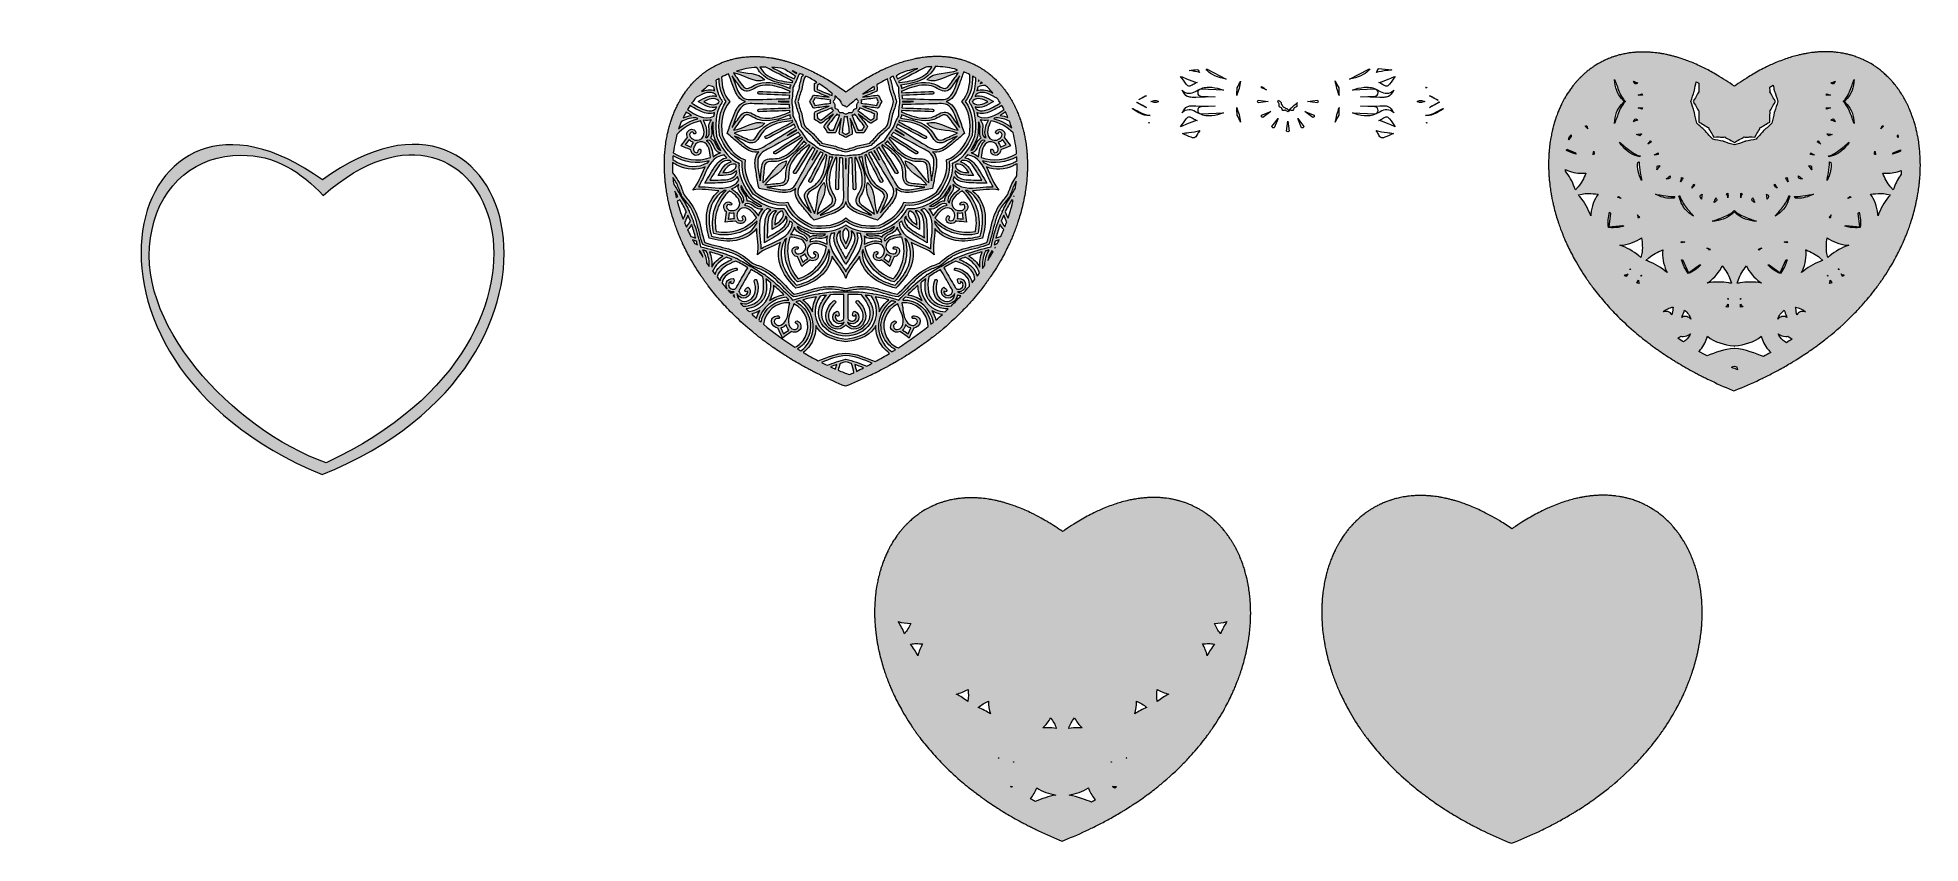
# Model space of a CAD drawing. Extents: x -223 to 646, y -387 to -15.
import ezdxf

# ---------------------------------------------------------------- set-up
doc = ezdxf.new("R2010")
doc.units = 0
doc.header["$MEASUREMENT"] = 0
doc.layers.add('Layer 1', color=7, linetype='Continuous', lineweight=0)

msp = doc.modelspace()

# ---------------------------------------------------------------- hatches: boundary and pattern name
at = {"layer": 'Layer 1', "true_color": 0xed1c24, "transparency": 33554687}
h = msp.add_hatch(color=240, dxfattribs=at)
h.dxf.hatch_style = 2
edge = h.paths.add_edge_path()
edge.add_spline(control_points=[(-129.15, -69.57), (-149.33, -69.42), (-165.84, -82.6), (-170.19, -103.72), (-180.13, -146.1), (-132.9, -196.03), (-89.85, -211.43), (38.42, -151.79), (-14.94, -20.68), (-91.18, -88.1), (-101.19, -77.38), (-113.69, -69.18), (-129.15, -69.57)], knot_values=[0, 0, 0, 0, 1, 1, 1, 2, 2, 2, 3, 3, 3, 4, 4, 4, 4], degree=3, periodic=0)
edge = h.paths.add_edge_path()
edge.add_spline(control_points=[(-91.75, -216.82), (-222.96, -163.05), (-181.41, -15.92), (-91.48, -80.96), (-1.95, -15.3), (40.48, -164.11), (-91.75, -216.82)], knot_values=[0, 0, 0, 0, 1, 1, 1, 2, 2, 2, 2], degree=3, periodic=0)
at = {"layer": 'Layer 1', "true_color": 0xf80424, "transparency": 33554687}
h = msp.add_hatch(color=240, dxfattribs=at)
h.dxf.hatch_style = 2
edge = h.paths.add_edge_path()
edge.add_spline(control_points=[(227.47, -88.56), (227.45, -88.56), (227.44, -88.55), (227.42, -88.55), (227.47, -88.45), (227.53, -88.36), (227.59, -88.26), (227.56, -88.37), (227.54, -88.48), (227.52, -88.59), (227.5, -88.58), (227.48, -88.57), (227.47, -88.56)], knot_values=[0, 0, 0, 0, 1, 1, 1, 2, 2, 2, 3, 3, 3, 4, 4, 4, 4], degree=3, periodic=0)
edge = h.paths.add_edge_path()
edge.add_spline(control_points=[(224.81, -98.6), (224.32, -97.63), (223.89, -96.61), (223.51, -95.6), (224.41, -93.69), (225.42, -91.83), (226.56, -90.04), (226.58, -90.05), (226.59, -90.06), (226.6, -90.06), (226.78, -90.17), (226.96, -90.27), (227.13, -90.38), (226.52, -93.09), (225.75, -95.83), (224.81, -98.6)], knot_values=[0, 0, 0, 0, 1, 1, 1, 2, 2, 2, 3, 3, 3, 4, 4, 4, 5, 5, 5, 5], degree=3, periodic=0)
edge = h.paths.add_edge_path()
edge.add_spline(control_points=[(218.43, -110.94), (218.56, -110.37), (218.7, -109.8), (218.84, -109.24), (218.87, -109.23), (218.89, -109.22), (218.91, -109.21), (219.52, -108.92), (220.14, -108.69), (220.77, -108.49), (220.51, -109.04), (220.24, -109.58), (219.97, -110.13), (219.44, -110.37), (218.93, -110.63), (218.43, -110.94)], knot_values=[0, 0, 0, 0, 1, 1, 1, 2, 2, 2, 3, 3, 3, 4, 4, 4, 5, 5, 5, 5], degree=3, periodic=0)
edge = h.paths.add_edge_path()
edge.add_spline(control_points=[(218.82, -112.34), (218.79, -112.3), (218.75, -112.26), (218.72, -112.22), (218.8, -112.16), (218.88, -112.12), (218.97, -112.06), (218.92, -112.15), (218.87, -112.25), (218.82, -112.34)], knot_values=[0, 0, 0, 0, 1, 1, 1, 2, 2, 2, 3, 3, 3, 3], degree=3, periodic=0)
edge = h.paths.add_edge_path()
edge.add_spline(control_points=[(215.51, -118.06), (215.78, -116.5), (216.38, -114.96), (217.36, -113.58), (217.53, -113.74), (217.71, -113.9), (217.88, -114.05), (217.13, -115.39), (216.34, -116.73), (215.51, -118.06)], knot_values=[0, 0, 0, 0, 1, 1, 1, 2, 2, 2, 3, 3, 3, 3], degree=3, periodic=0)
edge = h.paths.add_edge_path()
edge.add_spline(control_points=[(213.09, -121.77), (212.74, -119.13), (213.1, -116.36), (214.35, -113.77), (214.36, -113.75), (214.37, -113.73), (214.38, -113.71), (214.94, -113.56), (215.51, -113.43), (216.08, -113.29), (214.75, -115.41), (214.1, -117.83), (214.12, -120.24), (213.78, -120.75), (213.44, -121.26), (213.09, -121.77)], knot_values=[0, 0, 0, 0, 1, 1, 1, 2, 2, 2, 3, 3, 3, 4, 4, 4, 5, 5, 5, 5], degree=3, periodic=0)
edge = h.paths.add_edge_path()
edge.add_spline(control_points=[(191.46, -145.62), (191.08, -144.04), (190.45, -142.54), (189.59, -141.18), (189.95, -141.4), (190.32, -141.62), (190.71, -141.81), (191.95, -142.44), (193.21, -142.79), (194.49, -142.94), (193.5, -143.84), (192.5, -144.74), (191.46, -145.62)], knot_values=[0, 0, 0, 0, 1, 1, 1, 2, 2, 2, 3, 3, 3, 4, 4, 4, 4], degree=3, periodic=0)
edge = h.paths.add_edge_path()
edge.add_spline(control_points=[(88.51, -123.04), (89.75, -120.26), (92.04, -117.95), (94.82, -116.55), (95.75, -116.9), (96.66, -117.27), (97.57, -117.66), (95.49, -118.48), (93.47, -119.46), (91.81, -121), (90.76, -121.97), (90.05, -123.17), (89.61, -124.48), (89.24, -124), (88.88, -123.52), (88.51, -123.04)], knot_values=[0, 0, 0, 0, 1, 1, 1, 2, 2, 2, 3, 3, 3, 4, 4, 4, 5, 5, 5, 5], degree=3, periodic=0)
edge = h.paths.add_edge_path()
edge.add_spline(control_points=[(85.74, -119.16), (85.59, -117.12), (84.96, -115.09), (83.82, -113.29), (84.39, -113.43), (84.96, -113.56), (85.52, -113.71), (85.53, -113.73), (85.54, -113.75), (85.55, -113.77), (86.65, -116.06), (87.07, -118.49), (86.92, -120.84), (86.52, -120.28), (86.12, -119.73), (85.74, -119.16)], knot_values=[0, 0, 0, 0, 1, 1, 1, 2, 2, 2, 3, 3, 3, 4, 4, 4, 5, 5, 5, 5], degree=3, periodic=0)
edge = h.paths.add_edge_path()
edge.add_spline(control_points=[(82.27, -113.82), (82.36, -113.74), (82.45, -113.66), (82.54, -113.58), (83.22, -114.54), (83.71, -115.57), (84.05, -116.63), (83.44, -115.7), (82.85, -114.76), (82.27, -113.82)], knot_values=[0, 0, 0, 0, 1, 1, 1, 2, 2, 2, 3, 3, 3, 3], degree=3, periodic=0)
edge = h.paths.add_edge_path()
edge.add_spline(control_points=[(79.26, -108.53), (79.84, -108.72), (80.42, -108.94), (80.99, -109.21), (81.01, -109.22), (81.03, -109.23), (81.05, -109.24), (81.2, -109.8), (81.33, -110.37), (81.47, -110.94), (81.06, -110.68), (80.63, -110.45), (80.2, -110.25), (79.88, -109.68), (79.57, -109.1), (79.26, -108.53)], knot_values=[0, 0, 0, 0, 1, 1, 1, 2, 2, 2, 3, 3, 3, 4, 4, 4, 5, 5, 5, 5], degree=3, periodic=0)
edge = h.paths.add_edge_path()
edge.add_spline(control_points=[(73.3, -90.06), (73.31, -90.06), (73.32, -90.05), (73.34, -90.04), (74.48, -91.83), (75.49, -93.69), (76.39, -95.6), (75.95, -96.75), (75.46, -97.92), (74.87, -99.02), (73.8, -96.27), (72.88, -93.51), (72.14, -90.73), (72.53, -90.51), (72.91, -90.29), (73.3, -90.06)], knot_values=[0, 0, 0, 0, 1, 1, 1, 2, 2, 2, 3, 3, 3, 4, 4, 4, 5, 5, 5, 5], degree=3, periodic=0)
edge = h.paths.add_edge_path()
edge.add_spline(control_points=[(71.07, -86.05), (71.56, -86.87), (72.03, -87.7), (72.47, -88.55), (72.46, -88.55), (72.45, -88.56), (72.43, -88.56), (72.19, -88.71), (71.95, -88.85), (71.7, -88.99), (71.47, -88.01), (71.26, -87.03), (71.07, -86.05)], knot_values=[0, 0, 0, 0, 1, 1, 1, 2, 2, 2, 3, 3, 3, 4, 4, 4, 4], degree=3, periodic=0)
edge = h.paths.add_edge_path()
edge.add_spline(control_points=[(147.12, -51.13), (146.19, -53.42), (145.26, -55.72), (144.32, -58.01), (143.67, -57.97), (143.02, -57.94), (142.37, -57.94), (142.04, -57.38), (141.7, -56.83), (141.33, -56.28), (142.85, -54.33), (144.37, -52.37), (145.89, -50.42), (146.04, -50.63), (146.2, -50.83), (146.36, -51.03), (146.36, -51.03), (146.36, -51.03), (146.36, -51.03), (146.61, -51.07), (146.87, -51.1), (147.12, -51.13)], knot_values=[0, 0, 0, 0, 1, 1, 1, 2, 2, 2, 3, 3, 3, 4, 4, 4, 5, 5, 5, 6, 6, 6, 7, 7, 7, 7], degree=3, periodic=0)
edge = h.paths.add_edge_path()
edge.add_spline(control_points=[(143.63, -47.64), (143.66, -47.89), (143.69, -48.15), (143.73, -48.4), (143.93, -48.56), (144.13, -48.72), (144.34, -48.87), (142.39, -50.39), (140.43, -51.91), (138.48, -53.43), (137.93, -53.06), (137.38, -52.72), (136.82, -52.39), (136.82, -51.74), (136.79, -51.09), (136.75, -50.44), (139.04, -49.5), (141.34, -48.57), (143.63, -47.64)], knot_values=[0, 0, 0, 0, 1, 1, 1, 2, 2, 2, 3, 3, 3, 4, 4, 4, 5, 5, 5, 6, 6, 6, 6], degree=3, periodic=0)
edge = h.paths.add_edge_path()
edge.add_spline(control_points=[(143.07, -45.52), (140.61, -45.86), (138.16, -46.2), (135.7, -46.54), (135.42, -45.95), (135.11, -45.37), (134.79, -44.81), (135.11, -44.25), (135.42, -43.67), (135.7, -43.08), (138.16, -43.42), (140.61, -43.76), (143.07, -44.1), (142.96, -44.33), (142.86, -44.57), (142.77, -44.81), (142.86, -45.05), (142.96, -45.29), (143.07, -45.52)], knot_values=[0, 0, 0, 0, 1, 1, 1, 2, 2, 2, 3, 3, 3, 4, 4, 4, 5, 5, 5, 6, 6, 6, 6], degree=3, periodic=0)
edge = h.paths.add_edge_path()
edge.add_spline(control_points=[(136.82, -37.23), (137.15, -37.04), (137.47, -36.83), (137.79, -36.62), (139.87, -38), (141.87, -39.53), (143.8, -41.17), (143.78, -41.19), (143.75, -41.2), (143.73, -41.22), (143.69, -41.47), (143.66, -41.73), (143.63, -41.98), (141.34, -41.05), (139.04, -40.12), (136.75, -39.18), (136.79, -38.53), (136.82, -37.88), (136.82, -37.23)], knot_values=[0, 0, 0, 0, 1, 1, 1, 2, 2, 2, 3, 3, 3, 4, 4, 4, 5, 5, 5, 6, 6, 6, 6], degree=3, periodic=0)
edge = h.paths.add_edge_path()
edge.add_spline(control_points=[(151.68, -59.06), (151.09, -59.34), (150.51, -59.65), (149.95, -59.98), (149.39, -59.65), (148.81, -59.34), (148.22, -59.06), (148.56, -56.6), (148.9, -54.15), (149.24, -51.69), (149.47, -51.8), (149.71, -51.9), (149.95, -51.99), (150.19, -51.9), (150.43, -51.8), (150.66, -51.69), (151, -54.15), (151.34, -56.6), (151.68, -59.06)], knot_values=[0, 0, 0, 0, 1, 1, 1, 2, 2, 2, 3, 3, 3, 4, 4, 4, 5, 5, 5, 6, 6, 6, 6], degree=3, periodic=0)
edge = h.paths.add_edge_path()
edge.add_spline(control_points=[(158.57, -56.28), (158.2, -56.83), (157.86, -57.38), (157.53, -57.94), (156.88, -57.94), (156.23, -57.97), (155.58, -58.01), (154.64, -55.72), (153.71, -53.42), (152.78, -51.13), (153.03, -51.1), (153.29, -51.07), (153.54, -51.03), (153.54, -51.03), (153.54, -51.03), (153.54, -51.03), (153.7, -50.83), (153.86, -50.63), (154.01, -50.42), (155.53, -52.37), (157.05, -54.33), (158.57, -56.28)], knot_values=[0, 0, 0, 0, 1, 1, 1, 2, 2, 2, 3, 3, 3, 4, 4, 4, 5, 5, 5, 6, 6, 6, 7, 7, 7, 7], degree=3, periodic=0)
edge = h.paths.add_edge_path()
edge.add_spline(control_points=[(155.74, -44.81), (155.53, -45.29), (155.28, -45.74), (155, -46.16), (155.03, -46.67), (155.02, -47.19), (154.96, -47.71), (154.54, -48.01), (154.1, -48.28), (153.65, -48.51), (153.42, -48.96), (153.15, -49.41), (152.84, -49.82), (152.33, -49.88), (151.81, -49.89), (151.3, -49.86), (150.88, -50.14), (150.42, -50.39), (149.95, -50.6), (149.48, -50.39), (149.02, -50.14), (148.6, -49.86), (148.09, -49.89), (147.57, -49.88), (147.06, -49.82), (146.75, -49.41), (146.48, -48.96), (146.25, -48.51), (145.8, -48.28), (145.36, -48.01), (144.94, -47.71), (144.88, -47.19), (144.87, -46.67), (144.9, -46.16), (144.62, -45.74), (144.37, -45.29), (144.16, -44.81), (144.37, -44.34), (144.62, -43.88), (144.9, -43.46), (144.87, -43.03), (144.89, -42.59), (144.92, -42.15), (145.92, -43.04), (146.89, -43.95), (147.84, -44.89), (147.81, -45.06), (147.79, -45.22), (147.79, -45.39), (147.88, -45.56), (148, -45.72), (148.13, -45.86), (148.19, -46.05), (148.27, -46.23), (148.37, -46.39), (148.53, -46.49), (148.71, -46.57), (148.9, -46.63), (149.04, -46.76), (149.2, -46.88), (149.37, -46.97), (149.53, -46.97), (149.68, -46.95), (149.83, -46.92), (149.99, -47.09), (150.15, -47.25), (150.31, -47.42), (150.69, -47.08), (151.07, -46.75), (151.46, -46.42), (151.48, -46.41), (151.51, -46.4), (151.53, -46.39), (151.54, -46.37), (151.54, -46.36), (151.55, -46.34), (152.71, -45.34), (153.87, -44.39), (155.02, -43.49), (155.29, -43.9), (155.53, -44.35), (155.74, -44.81)], knot_values=[0, 0, 0, 0, 1, 1, 1, 2, 2, 2, 3, 3, 3, 4, 4, 4, 5, 5, 5, 6, 6, 6, 7, 7, 7, 8, 8, 8, 9, 9, 9, 10, 10, 10, 11, 11, 11, 12, 12, 12, 13, 13, 13, 14, 14, 14, 15, 15, 15, 16, 16, 16, 17, 17, 17, 18, 18, 18, 19, 19, 19, 20, 20, 20, 21, 21, 21, 22, 22, 22, 23, 23, 23, 24, 24, 24, 25, 25, 25, 26, 26, 26, 27, 27, 27, 27], degree=3, periodic=0)
edge = h.paths.add_edge_path()
edge.add_spline(control_points=[(163.15, -50.44), (163.11, -51.09), (163.08, -51.74), (163.08, -52.39), (162.52, -52.72), (161.97, -53.06), (161.42, -53.43), (159.47, -51.91), (157.51, -50.39), (155.55, -48.87), (155.76, -48.72), (155.97, -48.56), (156.17, -48.4), (156.17, -48.4), (156.17, -48.4), (156.17, -48.4), (156.21, -48.15), (156.24, -47.89), (156.26, -47.64), (158.56, -48.57), (160.86, -49.5), (163.15, -50.44)], knot_values=[0, 0, 0, 0, 1, 1, 1, 2, 2, 2, 3, 3, 3, 4, 4, 4, 5, 5, 5, 6, 6, 6, 7, 7, 7, 7], degree=3, periodic=0)
edge = h.paths.add_edge_path()
edge.add_spline(control_points=[(156.83, -44.1), (159.29, -43.76), (161.74, -43.42), (164.2, -43.08), (164.48, -43.67), (164.79, -44.25), (165.11, -44.81), (164.79, -45.37), (164.48, -45.95), (164.2, -46.54), (161.74, -46.2), (159.29, -45.86), (156.83, -45.52), (156.94, -45.29), (157.04, -45.05), (157.13, -44.81), (157.04, -44.57), (156.94, -44.33), (156.83, -44.1)], knot_values=[0, 0, 0, 0, 1, 1, 1, 2, 2, 2, 3, 3, 3, 4, 4, 4, 5, 5, 5, 6, 6, 6, 6], degree=3, periodic=0)
edge = h.paths.add_edge_path()
edge.add_spline(control_points=[(163.1, -37.77), (163.11, -38.24), (163.12, -38.71), (163.15, -39.18), (161.38, -39.91), (159.6, -40.63), (157.82, -41.35), (159.6, -40.05), (161.36, -38.86), (163.1, -37.77)], knot_values=[0, 0, 0, 0, 1, 1, 1, 2, 2, 2, 3, 3, 3, 3], degree=3, periodic=0)
edge = h.paths.add_edge_path()
edge.add_spline(control_points=[(169.21, -34.34), (169.67, -35.99), (170.04, -37.66), (170.3, -39.36), (170.3, -39.36), (170.3, -39.36), (170.3, -39.36), (171, -41.14), (171.57, -42.96), (172.02, -44.81), (171.57, -46.67), (171, -48.49), (170.3, -50.26), (170.3, -50.26), (170.3, -50.26), (170.3, -50.26), (170.01, -52.15), (169.6, -54.01), (169.06, -55.85), (167.75, -57.23), (166.34, -58.52), (164.84, -59.71), (164.84, -59.71), (164.84, -59.71), (164.84, -59.71), (163.66, -61.2), (162.37, -62.61), (160.98, -63.92), (159.15, -64.46), (157.29, -64.88), (155.4, -65.16), (153.63, -65.86), (151.81, -66.43), (149.95, -66.88), (148.09, -66.43), (146.27, -65.86), (144.5, -65.16), (142.61, -64.88), (140.75, -64.46), (138.92, -63.92), (137.53, -62.61), (136.24, -61.2), (135.05, -59.71), (135.05, -59.71), (135.05, -59.71), (135.05, -59.71), (133.56, -58.52), (132.15, -57.23), (130.84, -55.85), (130.3, -54.01), (129.89, -52.15), (129.6, -50.26), (128.9, -48.49), (128.33, -46.67), (127.88, -44.81), (128.33, -42.96), (128.9, -41.14), (129.6, -39.36), (129.89, -37.47), (130.3, -35.61), (130.84, -33.78), (131.07, -33.54), (131.31, -33.31), (131.55, -33.08), (133.29, -33.91), (134.99, -34.86), (136.63, -35.89), (136.28, -36.1), (135.93, -36.31), (135.56, -36.51), (135.59, -37.53), (135.56, -38.56), (135.48, -39.59), (135.45, -39.89), (135.7, -40.09), (135.94, -40.19), (138.03, -41.04), (140.13, -41.89), (142.22, -42.74), (142.22, -42.74), (142.22, -42.74), (142.22, -42.74), (139.98, -42.43), (137.74, -42.12), (135.51, -41.81), (135.25, -41.78), (134.93, -41.83), (134.81, -42.1), (134.37, -43.03), (133.87, -43.94), (133.34, -44.81), (133.87, -45.69), (134.37, -46.59), (134.81, -47.52), (134.93, -47.8), (135.25, -47.85), (135.51, -47.81), (137.74, -47.5), (139.98, -47.19), (142.22, -46.88), (140.13, -47.73), (138.03, -48.58), (135.94, -49.43), (135.7, -49.53), (135.45, -49.73), (135.48, -50.03), (135.56, -51.06), (135.59, -52.09), (135.56, -53.12), (136.46, -53.61), (137.34, -54.14), (138.19, -54.73), (138.44, -54.9), (138.74, -54.79), (138.94, -54.63), (140.72, -53.24), (142.51, -51.86), (144.29, -50.47), (144.29, -50.47), (144.29, -50.47), (144.29, -50.47), (142.9, -52.25), (141.52, -54.04), (140.13, -55.82), (139.97, -56.03), (139.86, -56.32), (140.03, -56.57), (140.62, -57.42), (141.15, -58.3), (141.64, -59.2), (142.67, -59.17), (143.7, -59.2), (144.73, -59.28), (145.03, -59.31), (145.23, -59.06), (145.33, -58.82), (146.18, -56.73), (147.03, -54.64), (147.88, -52.54), (147.57, -54.78), (147.26, -57.02), (146.95, -59.25), (146.91, -59.51), (146.96, -59.83), (147.24, -59.95), (148.17, -60.39), (149.08, -60.89), (149.95, -61.42), (150.82, -60.89), (151.73, -60.39), (152.66, -59.95), (152.94, -59.83), (152.98, -59.51), (152.95, -59.25), (152.64, -57.02), (152.33, -54.78), (152.02, -52.54), (152.87, -54.64), (153.72, -56.73), (154.57, -58.82), (154.67, -59.06), (154.87, -59.31), (155.17, -59.28), (156.2, -59.2), (157.23, -59.17), (158.26, -59.2), (158.74, -58.3), (159.28, -57.42), (159.87, -56.57), (160.04, -56.32), (159.93, -56.03), (159.77, -55.82), (158.38, -54.04), (157, -52.25), (155.61, -50.47), (155.61, -50.47), (155.61, -50.47), (155.61, -50.47), (157.39, -51.86), (159.17, -53.24), (160.96, -54.63), (161.16, -54.79), (161.46, -54.9), (161.71, -54.73), (162.56, -54.14), (163.43, -53.61), (164.34, -53.12), (164.31, -52.09), (164.33, -51.06), (164.42, -50.03), (164.45, -49.73), (164.2, -49.53), (163.96, -49.43), (161.86, -48.58), (159.77, -47.73), (157.68, -46.88), (159.92, -47.19), (162.15, -47.5), (164.39, -47.81), (164.65, -47.85), (164.96, -47.8), (165.09, -47.52), (165.53, -46.59), (166.03, -45.69), (166.56, -44.81), (166.03, -43.94), (165.53, -43.03), (165.09, -42.1), (164.96, -41.83), (164.65, -41.78), (164.39, -41.81), (162.15, -42.12), (159.92, -42.43), (157.68, -42.74), (159.77, -41.89), (161.86, -41.04), (163.96, -40.19), (164.2, -40.09), (164.45, -39.89), (164.42, -39.59), (164.35, -38.73), (164.33, -37.87), (164.34, -37.01), (165.98, -36.03), (167.6, -35.14), (169.21, -34.34)], knot_values=[0, 0, 0, 0, 1, 1, 1, 2, 2, 2, 3, 3, 3, 4, 4, 4, 5, 5, 5, 6, 6, 6, 7, 7, 7, 8, 8, 8, 9, 9, 9, 10, 10, 10, 11, 11, 11, 12, 12, 12, 13, 13, 13, 14, 14, 14, 15, 15, 15, 16, 16, 16, 17, 17, 17, 18, 18, 18, 19, 19, 19, 20, 20, 20, 21, 21, 21, 22, 22, 22, 23, 23, 23, 24, 24, 24, 25, 25, 25, 26, 26, 26, 27, 27, 27, 28, 28, 28, 29, 29, 29, 30, 30, 30, 31, 31, 31, 32, 32, 32, 33, 33, 33, 34, 34, 34, 35, 35, 35, 36, 36, 36, 37, 37, 37, 38, 38, 38, 39, 39, 39, 40, 40, 40, 41, 41, 41, 42, 42, 42, 43, 43, 43, 44, 44, 44, 45, 45, 45, 46, 46, 46, 47, 47, 47, 48, 48, 48, 49, 49, 49, 50, 50, 50, 51, 51, 51, 52, 52, 52, 53, 53, 53, 54, 54, 54, 55, 55, 55, 56, 56, 56, 57, 57, 57, 58, 58, 58, 59, 59, 59, 60, 60, 60, 61, 61, 61, 62, 62, 62, 63, 63, 63, 64, 64, 64, 65, 65, 65, 66, 66, 66, 67, 67, 67, 68, 68, 68, 69, 69, 69, 70, 70, 70, 71, 71, 71, 72, 72, 72, 73, 73, 73, 74, 74, 74, 75, 75, 75, 75], degree=3, periodic=0)
edge = h.paths.add_edge_path()
edge.add_spline(control_points=[(72.69, -74.39), (76.55, -76.13), (81.13, -76.57), (85.05, -74.93), (84.99, -75.04), (84.93, -75.16), (84.87, -75.27), (83.08, -78.68), (81.95, -82.74), (79.33, -85.58), (83.1, -84.74), (87.18, -85.79), (91.03, -85.94), (91.16, -85.95), (91.29, -85.95), (91.42, -85.96), (88.03, -88.53), (86.13, -92.71), (85.71, -96.93), (85.34, -100.63), (85.97, -104.26), (86.94, -107.82), (90.5, -108.79), (94.13, -109.42), (97.83, -109.05), (102.05, -108.63), (106.23, -106.73), (108.8, -103.34), (108.81, -103.47), (108.81, -103.6), (108.82, -103.74), (108.97, -107.58), (110.02, -111.66), (109.18, -115.43), (112.02, -112.81), (116.08, -111.69), (119.49, -109.9), (119.6, -109.83), (119.72, -109.77), (119.83, -109.71), (118.19, -113.63), (118.63, -118.21), (120.37, -122.07), (121.9, -125.46), (124.27, -128.29), (126.89, -130.88), (130.45, -129.95), (133.92, -128.68), (136.94, -126.51), (140.37, -124.03), (143.05, -120.29), (143.58, -116.08), (143.65, -116.19), (143.72, -116.3), (143.79, -116.41), (145.84, -119.66), (148.8, -122.67), (149.95, -126.35), (151.1, -122.67), (154.06, -119.66), (156.11, -116.41), (156.18, -116.3), (156.25, -116.19), (156.32, -116.08), (156.85, -120.29), (159.53, -124.03), (162.96, -126.51), (165.98, -128.68), (169.45, -129.95), (173.01, -130.88), (175.63, -128.29), (178, -125.46), (179.53, -122.07), (181.27, -118.21), (181.71, -113.63), (180.07, -109.71), (180.18, -109.77), (180.3, -109.83), (180.41, -109.9), (183.82, -111.69), (187.88, -112.81), (190.72, -115.43), (189.88, -111.66), (190.93, -107.58), (191.08, -103.74), (191.09, -103.6), (191.09, -103.47), (191.09, -103.34), (193.67, -106.73), (197.85, -108.63), (202.07, -109.05), (205.77, -109.42), (209.4, -108.79), (212.96, -107.82), (213.93, -104.26), (214.56, -100.63), (214.19, -96.93), (213.77, -92.71), (211.87, -88.53), (208.48, -85.96), (208.61, -85.95), (208.74, -85.95), (208.87, -85.94), (212.72, -85.79), (216.8, -84.74), (220.56, -85.58), (217.95, -82.74), (216.82, -78.68), (215.03, -75.27), (214.97, -75.16), (214.91, -75.04), (214.85, -74.93), (218.77, -76.57), (223.34, -76.13), (227.21, -74.39), (227.82, -74.11), (228.41, -73.8), (228.98, -73.47), (229.01, -75.3), (228.96, -77.16), (228.83, -79.05), (227.48, -80.91), (226.41, -82.89), (225.58, -85.12), (225.25, -86.02), (224.92, -86.96), (224.54, -87.88), (224.54, -87.88), (224.54, -87.88), (224.54, -87.88), (223.94, -88.66), (223.29, -89.41), (222.68, -90.15), (220.46, -92.82), (218.94, -95.68), (217.9, -99), (216.83, -102.43), (216.2, -106.3), (214.98, -109.84), (211.44, -111.06), (207.57, -111.69), (204.13, -112.76), (200.82, -113.8), (197.96, -115.33), (195.29, -117.54), (194.55, -118.15), (193.8, -118.8), (193.02, -119.4), (193.02, -119.4), (193.02, -119.4), (193.02, -119.4), (192.1, -119.78), (191.16, -120.11), (190.26, -120.44), (187.01, -121.65), (184.26, -123.36), (181.71, -125.71), (179.06, -128.15), (176.58, -131.18), (173.75, -133.65), (170.08, -132.93), (166.41, -131.53), (162.9, -130.75), (159.51, -130), (156.27, -129.89), (152.85, -130.47), (151.91, -130.63), (150.93, -130.81), (149.95, -130.94), (148.97, -130.81), (147.99, -130.63), (147.05, -130.47), (143.63, -129.89), (140.39, -130), (137, -130.75), (133.49, -131.53), (129.82, -132.93), (126.15, -133.65), (123.32, -131.18), (120.84, -128.15), (118.19, -125.71), (115.64, -123.36), (112.89, -121.65), (109.64, -120.44), (108.74, -120.11), (107.8, -119.78), (106.88, -119.4), (106.88, -119.4), (106.88, -119.4), (106.88, -119.4), (106.1, -118.8), (105.35, -118.15), (104.61, -117.54), (101.94, -115.33), (99.08, -113.8), (95.76, -112.76), (92.33, -111.69), (88.46, -111.06), (84.92, -109.84), (83.7, -106.3), (83.07, -102.43), (82, -99), (80.96, -95.68), (79.43, -92.82), (77.22, -90.15), (76.61, -89.41), (75.96, -88.66), (75.36, -87.88), (75.36, -87.88), (75.36, -87.88), (75.36, -87.88), (74.98, -86.96), (74.65, -86.02), (74.32, -85.12), (73.29, -82.35), (71.89, -79.95), (70.04, -77.72), (69.96, -76.12), (69.94, -74.52), (70, -72.93), (70.86, -73.47), (71.75, -73.96), (72.69, -74.39)], knot_values=[0, 0, 0, 0, 1, 1, 1, 2, 2, 2, 3, 3, 3, 4, 4, 4, 5, 5, 5, 6, 6, 6, 7, 7, 7, 8, 8, 8, 9, 9, 9, 10, 10, 10, 11, 11, 11, 12, 12, 12, 13, 13, 13, 14, 14, 14, 15, 15, 15, 16, 16, 16, 17, 17, 17, 18, 18, 18, 19, 19, 19, 20, 20, 20, 21, 21, 21, 22, 22, 22, 23, 23, 23, 24, 24, 24, 25, 25, 25, 26, 26, 26, 27, 27, 27, 28, 28, 28, 29, 29, 29, 30, 30, 30, 31, 31, 31, 32, 32, 32, 33, 33, 33, 34, 34, 34, 35, 35, 35, 36, 36, 36, 37, 37, 37, 38, 38, 38, 39, 39, 39, 40, 40, 40, 41, 41, 41, 42, 42, 42, 43, 43, 43, 44, 44, 44, 45, 45, 45, 46, 46, 46, 47, 47, 47, 48, 48, 48, 49, 49, 49, 50, 50, 50, 51, 51, 51, 52, 52, 52, 53, 53, 53, 54, 54, 54, 55, 55, 55, 56, 56, 56, 57, 57, 57, 58, 58, 58, 59, 59, 59, 60, 60, 60, 61, 61, 61, 62, 62, 62, 63, 63, 63, 64, 64, 64, 65, 65, 65, 66, 66, 66, 67, 67, 67, 68, 68, 68, 69, 69, 69, 70, 70, 70, 71, 71, 71, 72, 72, 72, 73, 73, 73, 74, 74, 74, 74], degree=3, periodic=0)
edge = h.paths.add_edge_path()
edge.add_spline(control_points=[(70.21, -69.76), (75.1, -72.79), (81.16, -73.78), (86.93, -72.12), (86.69, -72.41), (86.47, -72.7), (86.25, -73.01), (86.15, -73.01), (86.05, -73.03), (85.94, -73.09), (81.83, -75.53), (76.8, -74.98), (72.63, -72.99), (71.73, -72.57), (70.89, -72.07), (70.07, -71.53), (70.1, -70.94), (70.15, -70.35), (70.21, -69.76)], knot_values=[0, 0, 0, 0, 1, 1, 1, 2, 2, 2, 3, 3, 3, 4, 4, 4, 5, 5, 5, 6, 6, 6, 6], degree=3, periodic=0)
edge = h.paths.add_edge_path()
edge.add_spline(control_points=[(88.01, -36.38), (88.01, -36.38), (88, -36.38), (87.99, -36.38), (88, -36.37), (88, -36.37), (88, -36.37), (88.01, -36.37), (88.01, -36.38), (88.01, -36.38)], knot_values=[0, 0, 0, 0, 1, 1, 1, 2, 2, 2, 3, 3, 3, 3], degree=3, periodic=0)
edge = h.paths.add_edge_path()
edge.add_spline(control_points=[(211.5, -35), (211.39, -35.17), (211.27, -35.33), (211.1, -35.45), (211.11, -35.21), (211.11, -34.97), (211.11, -34.73), (211.24, -34.82), (211.37, -34.91), (211.5, -35)], knot_values=[0, 0, 0, 0, 1, 1, 1, 2, 2, 2, 3, 3, 3, 3], degree=3, periodic=0)
edge = h.paths.add_edge_path()
edge.add_spline(control_points=[(213.05, -36.18), (212.66, -36.22), (212.27, -36.28), (211.88, -36.38), (212.12, -36.19), (212.31, -35.97), (212.47, -35.72), (212.67, -35.87), (212.86, -36.03), (213.05, -36.18)], knot_values=[0, 0, 0, 0, 1, 1, 1, 2, 2, 2, 3, 3, 3, 3], degree=3, periodic=0)
edge = h.paths.add_edge_path()
edge.add_spline(control_points=[(213.65, -73.01), (213.43, -72.7), (213.21, -72.41), (212.97, -72.12), (218.41, -73.69), (224.13, -72.89), (228.87, -70.25), (228.9, -70.86), (228.93, -71.47), (228.95, -72.08), (228.41, -72.41), (227.85, -72.72), (227.27, -72.99), (223.1, -74.98), (218.07, -75.53), (213.96, -73.09), (213.85, -73.03), (213.75, -73.01), (213.65, -73.01)], knot_values=[0, 0, 0, 0, 1, 1, 1, 2, 2, 2, 3, 3, 3, 4, 4, 4, 5, 5, 5, 6, 6, 6, 6], degree=3, periodic=0)
edge = h.paths.add_edge_path()
edge.add_spline(control_points=[(210.76, -61.1), (211.05, -58.79), (211.22, -56.46), (211.1, -54.17), (212, -54.84), (211.94, -56.29), (211.85, -57.31), (211.75, -58.46), (211.58, -59.59), (211.97, -60.71), (212.07, -61.02), (212.24, -61.3), (212.43, -61.55), (212.14, -61.67), (211.86, -61.83), (211.61, -62.05), (210.71, -62.83), (210.29, -63.89), (209.81, -64.94), (209.38, -65.87), (208.7, -67.15), (207.58, -67.28), (208.83, -65.36), (209.86, -63.25), (210.76, -61.1)], knot_values=[0, 0, 0, 0, 1, 1, 1, 2, 2, 2, 3, 3, 3, 4, 4, 4, 5, 5, 5, 6, 6, 6, 7, 7, 7, 8, 8, 8, 8], degree=3, periodic=0)
edge = h.paths.add_edge_path()
edge.add_spline(control_points=[(220.22, -63.64), (220.96, -63.4), (221.7, -62.94), (222.27, -62.34), (222.85, -63.11), (223.43, -63.88), (224, -64.65), (223.12, -65.03), (222.23, -65.41), (221.35, -65.79), (221.15, -64.99), (220.74, -64.22), (220.22, -63.64)], knot_values=[0, 0, 0, 0, 1, 1, 1, 2, 2, 2, 3, 3, 3, 4, 4, 4, 4], degree=3, periodic=0)
edge = h.paths.add_edge_path()
edge.add_spline(control_points=[(214.32, -62.83), (214.2, -62.91), (214.08, -63), (213.97, -63.1), (211.82, -64.91), (211.42, -67.65), (211.18, -70.3), (210.19, -69.48), (209.06, -68.84), (207.8, -68.48), (208.76, -68.33), (209.58, -67.73), (210.16, -66.87), (210.77, -65.98), (211.05, -64.94), (211.6, -64.02), (212.06, -63.27), (213.44, -61.93), (214.32, -62.83)], knot_values=[0, 0, 0, 0, 1, 1, 1, 2, 2, 2, 3, 3, 3, 4, 4, 4, 5, 5, 5, 6, 6, 6, 6], degree=3, periodic=0)
edge = h.paths.add_edge_path()
edge.add_spline(control_points=[(213.13, -55.81), (213.05, -54.78), (212.64, -53.85), (211.88, -53.24), (213.15, -53.56), (214.45, -53.57), (215.73, -53.35), (214.61, -55.77), (213.58, -58.34), (214.54, -60.98), (214.59, -61.12), (214.65, -61.26), (214.71, -61.39), (213.49, -61.73), (212.96, -59.88), (212.95, -59), (212.93, -57.93), (213.21, -56.89), (213.13, -55.81)], knot_values=[0, 0, 0, 0, 1, 1, 1, 2, 2, 2, 3, 3, 3, 4, 4, 4, 5, 5, 5, 6, 6, 6, 6], degree=3, periodic=0)
edge = h.paths.add_edge_path()
edge.add_spline(control_points=[(228.77, -68.87), (223.96, -71.74), (218, -72.53), (212.38, -70.63), (212.39, -70.59), (212.4, -70.54), (212.41, -70.48), (212.63, -68.02), (213.04, -64.13), (216.01, -63.38), (217.58, -62.98), (219.14, -63.83), (219.84, -65.29), (220.18, -66.02), (220.5, -67.05), (219.96, -67.78), (219.51, -68.38), (217.87, -68.84), (218.06, -67.49), (218.18, -66.7), (216.97, -66.38), (216.86, -67.17), (216.57, -69.22), (218.79, -70.31), (220.38, -69.12), (221.1, -68.59), (221.43, -67.82), (221.47, -67.01), (221.57, -67.01), (221.67, -67), (221.78, -66.95), (223.16, -66.36), (224.55, -65.77), (225.93, -65.17), (225.03, -63.96), (224.13, -62.76), (223.22, -61.55), (223.16, -61.46), (223.07, -61.39), (222.99, -61.35), (223.36, -60.62), (223.46, -59.8), (223.1, -58.97), (222.32, -57.15), (219.85, -56.98), (219.08, -58.9), (218.78, -59.64), (219.98, -59.96), (220.28, -59.23), (220.79, -57.96), (221.98, -59.18), (222.06, -59.93), (222.16, -60.83), (221.38, -61.56), (220.71, -62.02), (219.38, -62.93), (217.6, -62.89), (216.44, -61.76), (214.25, -59.63), (215.83, -56.05), (216.88, -53.81), (216.9, -53.76), (216.92, -53.71), (216.93, -53.66), (220.94, -54.47), (224.45, -56.46), (227.14, -59.22), (227.93, -62.29), (228.48, -65.51), (228.77, -68.87)], knot_values=[0, 0, 0, 0, 1, 1, 1, 2, 2, 2, 3, 3, 3, 4, 4, 4, 5, 5, 5, 6, 6, 6, 7, 7, 7, 8, 8, 8, 9, 9, 9, 10, 10, 10, 11, 11, 11, 12, 12, 12, 13, 13, 13, 14, 14, 14, 15, 15, 15, 16, 16, 16, 17, 17, 17, 18, 18, 18, 19, 19, 19, 20, 20, 20, 21, 21, 21, 22, 22, 22, 23, 23, 23, 23], degree=3, periodic=0)
edge = h.paths.add_edge_path()
edge.add_spline(control_points=[(226.49, -56.92), (224.13, -54.93), (221.31, -53.45), (218.18, -52.67), (218.53, -52.54), (218.87, -52.4), (219.21, -52.24), (219.3, -52.29), (219.4, -52.32), (219.52, -52.32), (221.66, -52.3), (223.66, -52.89), (225.45, -53.89), (225.83, -54.88), (226.18, -55.89), (226.49, -56.92)], knot_values=[0, 0, 0, 0, 1, 1, 1, 2, 2, 2, 3, 3, 3, 4, 4, 4, 5, 5, 5, 5], degree=3, periodic=0)
edge = h.paths.add_edge_path()
edge.add_spline(control_points=[(223, -48.45), (219.55, -50.96), (215.07, -53.63), (210.82, -51.54), (210.73, -50.96), (210.61, -50.39), (210.47, -49.82), (212.42, -50.71), (214.67, -50.23), (216.68, -49.34), (218.48, -48.53), (220.23, -47.58), (221.97, -46.59), (222.33, -47.2), (222.67, -47.82), (223, -48.45)], knot_values=[0, 0, 0, 0, 1, 1, 1, 2, 2, 2, 3, 3, 3, 4, 4, 4, 5, 5, 5, 5], degree=3, periodic=0)
edge = h.paths.add_edge_path()
edge.add_spline(control_points=[(217.85, -40.85), (217.46, -40.66), (217.07, -40.46), (216.68, -40.29), (214.67, -39.39), (212.42, -38.91), (210.47, -39.8), (210.61, -39.23), (210.73, -38.66), (210.82, -38.08), (212.01, -37.49), (213.22, -37.29), (214.43, -37.35), (215.64, -38.43), (216.78, -39.6), (217.85, -40.85)], knot_values=[0, 0, 0, 0, 1, 1, 1, 2, 2, 2, 3, 3, 3, 4, 4, 4, 5, 5, 5, 5], degree=3, periodic=0)
edge = h.paths.add_edge_path()
edge.add_spline(control_points=[(208.64, -45.32), (208.54, -45.15), (208.44, -44.98), (208.33, -44.81), (208.44, -44.64), (208.54, -44.47), (208.64, -44.3), (210.58, -42.52), (213.43, -43.65), (215.51, -44.81), (213.43, -45.98), (210.58, -47.1), (208.64, -45.32)], knot_values=[0, 0, 0, 0, 1, 1, 1, 2, 2, 2, 3, 3, 3, 4, 4, 4, 4], degree=3, periodic=0)
edge = h.paths.add_edge_path()
edge.add_spline(control_points=[(213.72, -47.04), (215.25, -46.53), (216.63, -45.59), (218.05, -44.81), (218.05, -44.81), (218.05, -44.81), (218.05, -44.81), (216.63, -44.03), (215.25, -43.09), (213.72, -42.58), (212.39, -42.13), (210.92, -41.99), (209.61, -42.38), (209.71, -42.13), (209.81, -41.87), (209.91, -41.62), (209.96, -41.59), (210.01, -41.56), (210.05, -41.52), (212.42, -39.44), (215.62, -41.07), (217.94, -42.34), (218.58, -42.68), (219.21, -43.03), (219.85, -43.38), (220.34, -44.06), (220.82, -44.75), (221.27, -45.46), (220.16, -46.07), (219.05, -46.68), (217.94, -47.29), (215.62, -48.55), (212.42, -50.18), (210.05, -48.1), (210.01, -48.06), (209.96, -48.03), (209.91, -48.01), (209.81, -47.75), (209.71, -47.5), (209.61, -47.25), (210.92, -47.63), (212.39, -47.49), (213.72, -47.04)], knot_values=[0, 0, 0, 0, 1, 1, 1, 2, 2, 2, 3, 3, 3, 4, 4, 4, 5, 5, 5, 6, 6, 6, 7, 7, 7, 8, 8, 8, 9, 9, 9, 10, 10, 10, 11, 11, 11, 12, 12, 12, 13, 13, 13, 14, 14, 14, 14], degree=3, periodic=0)
edge = h.paths.add_edge_path()
edge.add_spline(control_points=[(200.51, -74), (200.69, -73.91), (200.86, -73.81), (201.03, -73.71), (203.6, -73.14), (205.5, -75.54), (206.73, -77.59), (204.34, -77.56), (201.31, -77.11), (200.52, -74.6), (200.52, -74.4), (200.52, -74.2), (200.51, -74)], knot_values=[0, 0, 0, 0, 1, 1, 1, 2, 2, 2, 3, 3, 3, 4, 4, 4, 4], degree=3, periodic=0)
edge = h.paths.add_edge_path()
edge.add_spline(control_points=[(204.06, -78.63), (205.64, -78.95), (207.3, -78.82), (208.92, -78.86), (208.08, -77.48), (207.36, -75.97), (206.29, -74.76), (205.37, -73.72), (204.16, -72.85), (202.83, -72.53), (203.05, -72.37), (203.26, -72.2), (203.47, -72.02), (203.53, -72.03), (203.58, -72.02), (203.65, -72.01), (206.73, -71.4), (208.69, -74.41), (210.07, -76.66), (210.96, -78.13), (211.86, -79.6), (212.75, -81.07), (211.03, -81.03), (209.31, -80.99), (207.59, -80.95), (204.95, -80.89), (201.37, -80.69), (200.35, -77.71), (200.33, -77.65), (200.31, -77.6), (200.28, -77.56), (200.32, -77.29), (200.36, -77.02), (200.4, -76.75), (201.34, -77.73), (202.69, -78.35), (204.06, -78.63)], knot_values=[0, 0, 0, 0, 1, 1, 1, 2, 2, 2, 3, 3, 3, 4, 4, 4, 5, 5, 5, 6, 6, 6, 7, 7, 7, 8, 8, 8, 9, 9, 9, 10, 10, 10, 11, 11, 11, 12, 12, 12, 12], degree=3, periodic=0)
edge = h.paths.add_edge_path()
edge.add_spline(control_points=[(199.3, -81.07), (199.51, -80.53), (199.7, -79.97), (199.86, -79.41), (201.1, -81.15), (203.29, -81.87), (205.47, -82.09), (208.62, -82.42), (211.85, -82.36), (215.03, -82.38), (213.42, -79.64), (211.85, -76.81), (210, -74.26), (208.71, -72.48), (207, -70.94), (204.87, -70.73), (205.27, -70.31), (205.66, -69.87), (206.03, -69.42), (210.93, -69.74), (213.49, -74.63), (215.23, -78.62), (216.03, -80.45), (216.85, -82.34), (217.9, -84.04), (217.9, -84.04), (217.89, -84.04), (217.89, -84.04), (215.89, -83.98), (213.85, -84.21), (211.87, -84.44), (207.54, -84.93), (202.03, -85.16), (199.3, -81.07)], knot_values=[0, 0, 0, 0, 1, 1, 1, 2, 2, 2, 3, 3, 3, 4, 4, 4, 5, 5, 5, 6, 6, 6, 7, 7, 7, 8, 8, 8, 9, 9, 9, 10, 10, 10, 11, 11, 11, 11], degree=3, periodic=0)
edge = h.paths.add_edge_path()
edge.add_spline(control_points=[(210.85, -105.71), (212.58, -98.64), (210.52, -90.95), (205.11, -85.74), (205.48, -85.8), (205.85, -85.84), (206.22, -85.88), (206.27, -85.96), (206.34, -86.04), (206.45, -86.1), (210.61, -88.44), (212.65, -93.08), (213.02, -97.68), (213.26, -100.76), (212.75, -103.83), (211.96, -106.83), (208.97, -107.61), (205.9, -108.12), (202.82, -107.88), (198.22, -107.51), (193.58, -105.47), (191.24, -101.31), (191.18, -101.2), (191.1, -101.13), (191.02, -101.08), (190.98, -100.71), (190.94, -100.34), (190.88, -99.97), (196.08, -105.38), (203.78, -107.44), (210.85, -105.71)], knot_values=[0, 0, 0, 0, 1, 1, 1, 2, 2, 2, 3, 3, 3, 4, 4, 4, 5, 5, 5, 6, 6, 6, 7, 7, 7, 8, 8, 8, 9, 9, 9, 10, 10, 10, 10], degree=3, periodic=0)
edge = h.paths.add_edge_path()
edge.add_spline(control_points=[(197.31, -86.58), (196.64, -87.53), (195.93, -88.42), (195.71, -89.59), (195.64, -89.91), (195.64, -90.24), (195.69, -90.55), (195.38, -90.51), (195.05, -90.51), (194.73, -90.57), (193.56, -90.79), (192.67, -91.5), (191.72, -92.17), (190.89, -92.76), (189.66, -93.54), (188.63, -93.09), (190.67, -92.05), (192.61, -90.74), (194.46, -89.32), (195.88, -87.47), (197.19, -85.53), (198.23, -83.49), (198.68, -84.52), (197.9, -85.75), (197.31, -86.58)], knot_values=[0, 0, 0, 0, 1, 1, 1, 2, 2, 2, 3, 3, 3, 4, 4, 4, 5, 5, 5, 6, 6, 6, 7, 7, 7, 8, 8, 8, 8], degree=3, periodic=0)
edge = h.paths.add_edge_path()
edge.add_spline(control_points=[(201.39, -96.25), (201.39, -96.25), (201.39, -96.25), (201.39, -96.25), (202.15, -96.41), (203.03, -96.38), (203.82, -96.15), (203.93, -97.11), (204.05, -98.07), (204.16, -99.02), (203.21, -98.91), (202.25, -98.8), (201.29, -98.68), (201.52, -97.89), (201.55, -97.01), (201.39, -96.25)], knot_values=[0, 0, 0, 0, 1, 1, 1, 2, 2, 2, 3, 3, 3, 4, 4, 4, 5, 5, 5, 5], degree=3, periodic=0)
edge = h.paths.add_edge_path()
edge.add_spline(control_points=[(196.71, -97.63), (195.44, -99.26), (196.82, -101.32), (198.79, -101.08), (199.68, -100.98), (200.35, -100.48), (200.79, -99.79), (200.87, -99.85), (200.97, -99.89), (201.08, -99.9), (202.58, -100.08), (204.08, -100.26), (205.57, -100.44), (205.4, -98.94), (205.22, -97.44), (205.04, -95.94), (205.03, -95.83), (204.99, -95.73), (204.93, -95.65), (205.62, -95.21), (206.12, -94.54), (206.22, -93.65), (206.46, -91.68), (204.4, -90.3), (202.77, -91.58), (202.14, -92.07), (203.02, -92.95), (203.65, -92.46), (204.72, -91.62), (205.15, -93.27), (204.84, -93.96), (204.48, -94.79), (203.43, -95.03), (202.63, -95.1), (201.02, -95.22), (199.5, -94.29), (199.06, -92.74), (198.22, -89.79), (201.39, -87.49), (203.41, -86.07), (203.46, -86.04), (203.49, -86), (203.53, -85.97), (208.94, -90.73), (211.18, -97.92), (209.8, -104.67), (203.06, -106.04), (195.87, -103.81), (191.1, -98.39), (191.14, -98.35), (191.17, -98.32), (191.21, -98.27), (192.63, -96.25), (194.93, -93.08), (197.87, -93.92), (199.43, -94.36), (200.36, -95.88), (200.23, -97.49), (200.17, -98.29), (199.93, -99.34), (199.1, -99.71), (198.41, -100.01), (196.76, -99.58), (197.6, -98.51), (198.09, -97.88), (197.21, -97), (196.71, -97.63)], knot_values=[0, 0, 0, 0, 1, 1, 1, 2, 2, 2, 3, 3, 3, 4, 4, 4, 5, 5, 5, 6, 6, 6, 7, 7, 7, 8, 8, 8, 9, 9, 9, 10, 10, 10, 11, 11, 11, 12, 12, 12, 13, 13, 13, 14, 14, 14, 15, 15, 15, 16, 16, 16, 17, 17, 17, 18, 18, 18, 19, 19, 19, 20, 20, 20, 21, 21, 21, 22, 22, 22, 22], degree=3, periodic=0)
edge = h.paths.add_edge_path()
edge.add_spline(control_points=[(199.37, -83.08), (200.31, -83.99), (201.43, -84.64), (202.64, -85.09), (200.47, -86.63), (198.29, -88.34), (197.8, -91.11), (197.77, -91.26), (197.75, -91.4), (197.74, -91.55), (196.52, -91.23), (196.99, -89.37), (197.41, -88.6), (197.93, -87.66), (198.7, -86.9), (199.17, -85.93), (199.61, -85), (199.72, -83.98), (199.37, -83.08)], knot_values=[0, 0, 0, 0, 1, 1, 1, 2, 2, 2, 3, 3, 3, 4, 4, 4, 5, 5, 5, 6, 6, 6, 6], degree=3, periodic=0)
edge = h.paths.add_edge_path()
edge.add_spline(control_points=[(188.22, -94.23), (189.12, -94.58), (190.13, -94.47), (191.07, -94.03), (192.04, -93.56), (192.8, -92.79), (193.74, -92.27), (194.51, -91.85), (196.37, -91.39), (196.68, -92.6), (196.54, -92.62), (196.39, -92.63), (196.25, -92.66), (193.48, -93.15), (191.77, -95.33), (190.23, -97.5), (189.78, -96.29), (189.13, -95.17), (188.22, -94.23)], knot_values=[0, 0, 0, 0, 1, 1, 1, 2, 2, 2, 3, 3, 3, 4, 4, 4, 5, 5, 5, 6, 6, 6, 6], degree=3, periodic=0)
edge = h.paths.add_edge_path()
edge.add_spline(control_points=[(178.85, -95.89), (178.95, -95.72), (179.05, -95.55), (179.14, -95.37), (179.34, -95.38), (179.54, -95.38), (179.74, -95.38), (182.25, -96.17), (182.7, -99.2), (182.73, -101.59), (180.68, -100.37), (178.28, -98.46), (178.85, -95.89)], knot_values=[0, 0, 0, 0, 1, 1, 1, 2, 2, 2, 3, 3, 3, 4, 4, 4, 4], degree=3, periodic=0)
edge = h.paths.add_edge_path()
edge.add_spline(control_points=[(179.9, -101.15), (181.11, -102.22), (182.62, -102.94), (184, -103.79), (183.96, -102.17), (184.09, -100.5), (183.77, -98.92), (183.49, -97.55), (182.87, -96.2), (181.89, -95.26), (182.16, -95.22), (182.43, -95.18), (182.7, -95.14), (182.74, -95.17), (182.79, -95.2), (182.85, -95.22), (185.83, -96.23), (186.02, -99.81), (186.09, -102.45), (186.13, -104.17), (186.17, -105.89), (186.21, -107.61), (184.74, -106.72), (183.27, -105.82), (181.8, -104.93), (179.54, -103.55), (176.54, -101.59), (177.15, -98.51), (177.16, -98.45), (177.16, -98.39), (177.16, -98.33), (177.34, -98.12), (177.51, -97.91), (177.67, -97.69), (177.99, -99.02), (178.85, -100.23), (179.9, -101.15)], knot_values=[0, 0, 0, 0, 1, 1, 1, 2, 2, 2, 3, 3, 3, 4, 4, 4, 5, 5, 5, 6, 6, 6, 7, 7, 7, 8, 8, 8, 9, 9, 9, 10, 10, 10, 11, 11, 11, 12, 12, 12, 12], degree=3, periodic=0)
edge = h.paths.add_edge_path()
edge.add_spline(control_points=[(160.95, -107.99), (162.02, -108.07), (163.07, -107.79), (164.14, -107.81), (165.02, -107.83), (166.86, -108.35), (166.53, -109.57), (166.4, -109.51), (166.26, -109.45), (166.12, -109.4), (163.48, -108.44), (160.9, -109.47), (158.49, -110.59), (158.71, -109.31), (158.7, -108.02), (158.38, -106.75), (158.99, -107.5), (159.92, -107.91), (160.95, -107.99)], knot_values=[0, 0, 0, 0, 1, 1, 1, 2, 2, 2, 3, 3, 3, 4, 4, 4, 5, 5, 5, 6, 6, 6, 6], degree=3, periodic=0)
edge = h.paths.add_edge_path()
edge.add_spline(control_points=[(170.08, -104.67), (169.02, -105.15), (167.97, -105.57), (167.19, -106.47), (166.97, -106.72), (166.81, -107), (166.69, -107.3), (166.44, -107.1), (166.16, -106.93), (165.85, -106.83), (164.73, -106.44), (163.6, -106.61), (162.44, -106.71), (161.43, -106.8), (159.98, -106.86), (159.31, -105.96), (161.6, -106.08), (163.93, -105.91), (166.24, -105.62), (168.39, -104.72), (170.5, -103.69), (172.42, -102.45), (172.29, -103.57), (171, -104.24), (170.08, -104.67)], knot_values=[0, 0, 0, 0, 1, 1, 1, 2, 2, 2, 3, 3, 3, 4, 4, 4, 5, 5, 5, 6, 6, 6, 7, 7, 7, 8, 8, 8, 8], degree=3, periodic=0)
edge = h.paths.add_edge_path()
edge.add_spline(control_points=[(168.24, -108.83), (168.14, -108.95), (168.05, -109.06), (167.97, -109.18), (167.07, -108.3), (168.41, -106.92), (169.16, -106.46), (170.08, -105.91), (171.12, -105.63), (172.01, -105.03), (172.87, -104.44), (173.47, -103.62), (173.62, -102.66), (173.98, -103.92), (174.62, -105.05), (175.44, -106.04), (172.79, -106.28), (170.05, -106.68), (168.24, -108.83)], knot_values=[0, 0, 0, 0, 1, 1, 1, 2, 2, 2, 3, 3, 3, 4, 4, 4, 5, 5, 5, 6, 6, 6, 6], degree=3, periodic=0)
edge = h.paths.add_edge_path()
edge.add_spline(control_points=[(168.78, -115.08), (169.36, -115.6), (170.13, -116.01), (170.93, -116.21), (170.55, -117.1), (170.17, -117.98), (169.79, -118.87), (169.02, -118.29), (168.25, -117.71), (167.48, -117.14), (168.08, -116.56), (168.54, -115.82), (168.78, -115.08)], knot_values=[0, 0, 0, 0, 1, 1, 1, 2, 2, 2, 3, 3, 3, 4, 4, 4, 4], degree=3, periodic=0)
edge = h.paths.add_edge_path()
edge.add_spline(control_points=[(167.16, -115.57), (166.7, -116.24), (165.97, -117.03), (165.07, -116.93), (164.32, -116.84), (163.1, -115.65), (164.37, -115.14), (165.1, -114.84), (164.78, -113.64), (164.04, -113.94), (162.12, -114.71), (162.29, -117.18), (164.11, -117.97), (164.93, -118.32), (165.76, -118.22), (166.49, -117.85), (166.53, -117.94), (166.59, -118.02), (166.69, -118.09), (167.89, -118.99), (169.1, -119.89), (170.31, -120.8), (170.9, -119.41), (171.5, -118.02), (172.09, -116.64), (172.14, -116.53), (172.15, -116.43), (172.15, -116.33), (172.96, -116.29), (173.73, -115.96), (174.26, -115.25), (175.45, -113.65), (174.36, -111.43), (172.31, -111.72), (171.52, -111.84), (171.84, -113.04), (172.63, -112.93), (173.98, -112.73), (173.52, -114.38), (172.92, -114.82), (172.18, -115.36), (171.15, -115.04), (170.43, -114.7), (168.97, -114), (168.12, -112.44), (168.52, -110.87), (169.27, -107.9), (173.16, -107.49), (175.62, -107.27), (175.67, -107.27), (175.72, -107.26), (175.77, -107.24), (178.08, -114.08), (176.42, -121.42), (171.86, -126.57), (165.33, -124.39), (160.22, -118.86), (158.8, -111.79), (158.85, -111.78), (158.9, -111.76), (158.95, -111.74), (161.19, -110.69), (164.77, -109.11), (166.9, -111.3), (168.03, -112.47), (168.07, -114.24), (167.16, -115.57)], knot_values=[0, 0, 0, 0, 1, 1, 1, 2, 2, 2, 3, 3, 3, 4, 4, 4, 5, 5, 5, 6, 6, 6, 7, 7, 7, 8, 8, 8, 9, 9, 9, 10, 10, 10, 11, 11, 11, 12, 12, 12, 13, 13, 13, 14, 14, 14, 15, 15, 15, 16, 16, 16, 17, 17, 17, 18, 18, 18, 19, 19, 19, 20, 20, 20, 21, 21, 21, 22, 22, 22, 22], degree=3, periodic=0)
edge = h.paths.add_edge_path()
edge.add_spline(control_points=[(157.81, -113.04), (159.62, -120.33), (165.26, -125.96), (172.24, -128), (172.24, -128), (172.24, -128), (172.24, -128), (177.27, -122.74), (179.34, -115.05), (177.26, -107.83), (177.54, -108.07), (177.84, -108.3), (178.15, -108.51), (178.15, -108.61), (178.17, -108.71), (178.23, -108.82), (180.67, -112.93), (180.11, -117.96), (178.13, -122.13), (176.8, -124.92), (174.83, -127.32), (172.65, -129.52), (169.66, -128.71), (166.75, -127.62), (164.21, -125.86), (160.4, -123.24), (157.4, -119.16), (157.46, -114.38), (157.46, -114.26), (157.43, -114.16), (157.38, -114.08), (157.54, -113.74), (157.68, -113.39), (157.81, -113.04)], knot_values=[0, 0, 0, 0, 1, 1, 1, 2, 2, 2, 3, 3, 3, 4, 4, 4, 5, 5, 5, 6, 6, 6, 7, 7, 7, 8, 8, 8, 9, 9, 9, 10, 10, 10, 11, 11, 11, 11], degree=3, periodic=0)
edge = h.paths.add_edge_path()
edge.add_spline(control_points=[(149.44, -103.5), (149.61, -103.4), (149.78, -103.3), (149.95, -103.19), (150.12, -103.3), (150.29, -103.4), (150.46, -103.5), (152.24, -105.44), (151.11, -108.29), (149.95, -110.37), (148.78, -108.29), (147.66, -105.44), (149.44, -103.5)], knot_values=[0, 0, 0, 0, 1, 1, 1, 2, 2, 2, 3, 3, 3, 4, 4, 4, 4], degree=3, periodic=0)
edge = h.paths.add_edge_path()
edge.add_spline(control_points=[(147.72, -108.58), (148.23, -110.11), (149.17, -111.49), (149.95, -112.91), (150.73, -111.49), (151.67, -110.11), (152.18, -108.58), (152.63, -107.26), (152.77, -105.78), (152.38, -104.47), (152.64, -104.57), (152.89, -104.67), (153.14, -104.77), (153.17, -104.82), (153.2, -104.87), (153.24, -104.91), (155.32, -107.28), (153.69, -110.48), (152.43, -112.8), (151.6, -114.31), (150.77, -115.82), (149.95, -117.33), (149.12, -115.82), (148.3, -114.31), (147.47, -112.8), (146.21, -110.48), (144.58, -107.28), (146.66, -104.91), (146.7, -104.87), (146.73, -104.82), (146.75, -104.77), (147.01, -104.67), (147.26, -104.57), (147.52, -104.47), (147.13, -105.78), (147.27, -107.26), (147.72, -108.58)], knot_values=[0, 0, 0, 0, 1, 1, 1, 2, 2, 2, 3, 3, 3, 4, 4, 4, 5, 5, 5, 6, 6, 6, 7, 7, 7, 8, 8, 8, 9, 9, 9, 10, 10, 10, 11, 11, 11, 12, 12, 12, 12], degree=3, periodic=0)
edge = h.paths.add_edge_path()
edge.add_spline(control_points=[(143.22, -105.68), (143.8, -105.59), (144.37, -105.47), (144.94, -105.33), (144.05, -107.28), (144.53, -109.53), (145.42, -111.54), (146.71, -114.42), (148.38, -117.19), (149.95, -119.96), (151.52, -117.19), (153.19, -114.42), (154.48, -111.54), (155.37, -109.53), (155.85, -107.28), (154.96, -105.33), (155.53, -105.47), (156.1, -105.59), (156.68, -105.68), (158.85, -110.09), (155.9, -114.75), (153.31, -118.25), (152.12, -119.85), (150.9, -121.5), (149.95, -123.26), (149, -121.5), (147.78, -119.85), (146.59, -118.25), (144, -114.75), (141.05, -110.09), (143.22, -105.68)], knot_values=[0, 0, 0, 0, 1, 1, 1, 2, 2, 2, 3, 3, 3, 4, 4, 4, 5, 5, 5, 6, 6, 6, 7, 7, 7, 8, 8, 8, 9, 9, 9, 10, 10, 10, 10], degree=3, periodic=0)
edge = h.paths.add_edge_path()
edge.add_spline(control_points=[(121.67, -108.82), (121.73, -108.71), (121.75, -108.61), (121.75, -108.51), (122.06, -108.3), (122.35, -108.07), (122.64, -107.83), (120.56, -115.05), (122.63, -122.74), (127.66, -128), (127.66, -128), (127.66, -128), (127.66, -128), (134.64, -125.96), (140.28, -120.33), (142.09, -113.04), (142.22, -113.39), (142.36, -113.74), (142.52, -114.08), (142.47, -114.16), (142.44, -114.26), (142.44, -114.38), (142.49, -119.16), (139.5, -123.24), (135.69, -125.86), (133.15, -127.62), (130.24, -128.71), (127.25, -129.52), (125.07, -127.32), (123.1, -124.92), (121.77, -122.13), (119.78, -117.96), (119.23, -112.93), (121.67, -108.82)], knot_values=[0, 0, 0, 0, 1, 1, 1, 2, 2, 2, 3, 3, 3, 4, 4, 4, 5, 5, 5, 6, 6, 6, 7, 7, 7, 8, 8, 8, 9, 9, 9, 10, 10, 10, 11, 11, 11, 11], degree=3, periodic=0)
edge = h.paths.add_edge_path()
edge.add_spline(control_points=[(127.89, -105.03), (128.78, -105.63), (129.82, -105.91), (130.74, -106.46), (131.49, -106.92), (132.83, -108.3), (131.93, -109.18), (131.85, -109.06), (131.76, -108.95), (131.66, -108.83), (129.85, -106.68), (127.11, -106.28), (124.46, -106.04), (125.28, -105.05), (125.92, -103.92), (126.28, -102.66), (126.43, -103.62), (127.03, -104.44), (127.89, -105.03)], knot_values=[0, 0, 0, 0, 1, 1, 1, 2, 2, 2, 3, 3, 3, 4, 4, 4, 5, 5, 5, 6, 6, 6, 6], degree=3, periodic=0)
edge = h.paths.add_edge_path()
edge.add_spline(control_points=[(137.45, -106.71), (136.3, -106.61), (135.17, -106.44), (134.05, -106.83), (133.74, -106.93), (133.46, -107.1), (133.21, -107.3), (133.09, -107), (132.93, -106.72), (132.71, -106.47), (131.93, -105.57), (130.87, -105.15), (129.82, -104.67), (128.89, -104.24), (127.61, -103.57), (127.48, -102.45), (129.4, -103.69), (131.51, -104.72), (133.66, -105.62), (135.97, -105.91), (138.3, -106.08), (140.59, -105.96), (139.92, -106.86), (138.47, -106.8), (137.45, -106.71)], knot_values=[0, 0, 0, 0, 1, 1, 1, 2, 2, 2, 3, 3, 3, 4, 4, 4, 5, 5, 5, 6, 6, 6, 7, 7, 7, 8, 8, 8, 8], degree=3, periodic=0)
edge = h.paths.add_edge_path()
edge.add_spline(control_points=[(132.42, -117.14), (131.65, -117.71), (130.88, -118.29), (130.11, -118.87), (129.73, -117.98), (129.35, -117.1), (128.97, -116.21), (129.77, -116.01), (130.54, -115.6), (131.12, -115.08), (131.36, -115.82), (131.82, -116.56), (132.42, -117.14)], knot_values=[0, 0, 0, 0, 1, 1, 1, 2, 2, 2, 3, 3, 3, 4, 4, 4, 4], degree=3, periodic=0)
edge = h.paths.add_edge_path()
edge.add_spline(control_points=[(129.47, -114.7), (128.74, -115.04), (127.71, -115.36), (126.98, -114.82), (126.38, -114.38), (125.92, -112.73), (127.27, -112.93), (128.06, -113.04), (128.38, -111.84), (127.59, -111.72), (125.54, -111.43), (124.45, -113.65), (125.64, -115.25), (126.17, -115.96), (126.94, -116.29), (127.75, -116.33), (127.75, -116.43), (127.76, -116.53), (127.81, -116.64), (128.4, -118.02), (129, -119.41), (129.59, -120.8), (130.8, -119.89), (132.01, -118.99), (133.21, -118.09), (133.3, -118.02), (133.37, -117.94), (133.41, -117.85), (134.14, -118.22), (134.96, -118.32), (135.79, -117.97), (137.61, -117.18), (137.78, -114.71), (135.86, -113.94), (135.12, -113.64), (134.8, -114.84), (135.53, -115.14), (136.8, -115.65), (135.58, -116.84), (134.83, -116.93), (133.93, -117.03), (133.2, -116.24), (132.74, -115.57), (131.83, -114.24), (131.87, -112.47), (133, -111.3), (135.13, -109.11), (138.71, -110.69), (140.95, -111.74), (141, -111.76), (141.05, -111.78), (141.1, -111.79), (139.68, -118.86), (134.57, -124.39), (128.04, -126.57), (123.48, -121.42), (121.82, -114.08), (124.13, -107.24), (124.18, -107.26), (124.22, -107.27), (124.28, -107.27), (126.74, -107.49), (130.63, -107.9), (131.38, -110.87), (131.78, -112.44), (130.93, -114), (129.47, -114.7)], knot_values=[0, 0, 0, 0, 1, 1, 1, 2, 2, 2, 3, 3, 3, 4, 4, 4, 5, 5, 5, 6, 6, 6, 7, 7, 7, 8, 8, 8, 9, 9, 9, 10, 10, 10, 11, 11, 11, 12, 12, 12, 13, 13, 13, 14, 14, 14, 15, 15, 15, 16, 16, 16, 17, 17, 17, 18, 18, 18, 19, 19, 19, 20, 20, 20, 21, 21, 21, 22, 22, 22, 22], degree=3, periodic=0)
edge = h.paths.add_edge_path()
edge.add_spline(control_points=[(141.41, -110.59), (139, -109.47), (136.42, -108.44), (133.78, -109.4), (133.64, -109.45), (133.5, -109.51), (133.37, -109.57), (133.03, -108.35), (134.88, -107.83), (135.76, -107.81), (136.83, -107.79), (137.88, -108.07), (138.95, -107.99), (139.98, -107.91), (140.91, -107.5), (141.52, -106.75), (141.2, -108.02), (141.19, -109.31), (141.41, -110.59)], knot_values=[0, 0, 0, 0, 1, 1, 1, 2, 2, 2, 3, 3, 3, 4, 4, 4, 5, 5, 5, 6, 6, 6, 6], degree=3, periodic=0)
edge = h.paths.add_edge_path()
edge.add_spline(control_points=[(120.16, -95.38), (120.36, -95.38), (120.56, -95.38), (120.76, -95.37), (120.85, -95.55), (120.95, -95.72), (121.05, -95.89), (121.62, -98.46), (119.22, -100.37), (117.17, -101.59), (117.2, -99.2), (117.65, -96.17), (120.16, -95.38)], knot_values=[0, 0, 0, 0, 1, 1, 1, 2, 2, 2, 3, 3, 3, 4, 4, 4, 4], degree=3, periodic=0)
edge = h.paths.add_edge_path()
edge.add_spline(control_points=[(116.13, -98.92), (115.81, -100.5), (115.94, -102.17), (115.9, -103.79), (117.28, -102.94), (118.79, -102.22), (120, -101.15), (121.05, -100.23), (121.91, -99.02), (122.23, -97.69), (122.39, -97.91), (122.56, -98.12), (122.74, -98.33), (122.73, -98.39), (122.74, -98.45), (122.75, -98.51), (123.36, -101.59), (120.35, -103.55), (118.1, -104.93), (116.63, -105.82), (115.16, -106.72), (113.69, -107.61), (113.73, -105.89), (113.77, -104.17), (113.81, -102.45), (113.87, -99.81), (114.07, -96.23), (117.05, -95.22), (117.11, -95.2), (117.16, -95.17), (117.2, -95.14), (117.47, -95.18), (117.74, -95.22), (118.01, -95.26), (117.03, -96.2), (116.41, -97.55), (116.13, -98.92)], knot_values=[0, 0, 0, 0, 1, 1, 1, 2, 2, 2, 3, 3, 3, 4, 4, 4, 5, 5, 5, 6, 6, 6, 7, 7, 7, 8, 8, 8, 9, 9, 9, 10, 10, 10, 11, 11, 11, 12, 12, 12, 12], degree=3, periodic=0)
edge = h.paths.add_edge_path()
edge.add_spline(control_points=[(103.65, -92.66), (103.5, -92.63), (103.36, -92.62), (103.22, -92.6), (103.53, -91.39), (105.39, -91.85), (106.16, -92.27), (107.1, -92.79), (107.86, -93.56), (108.83, -94.03), (109.76, -94.47), (110.78, -94.58), (111.68, -94.23), (110.77, -95.17), (110.12, -96.29), (109.67, -97.5), (108.13, -95.33), (106.42, -93.15), (103.65, -92.66)], knot_values=[0, 0, 0, 0, 1, 1, 1, 2, 2, 2, 3, 3, 3, 4, 4, 4, 5, 5, 5, 6, 6, 6, 6], degree=3, periodic=0)
edge = h.paths.add_edge_path()
edge.add_spline(control_points=[(93.45, -86.1), (93.56, -86.04), (93.63, -85.96), (93.68, -85.88), (94.05, -85.84), (94.42, -85.8), (94.79, -85.74), (89.38, -90.95), (87.32, -98.64), (89.05, -105.71), (96.12, -107.44), (103.82, -105.38), (109.02, -99.97), (108.96, -100.34), (108.92, -100.71), (108.88, -101.08), (108.8, -101.13), (108.72, -101.2), (108.66, -101.31), (106.32, -105.47), (101.68, -107.51), (97.08, -107.88), (94, -108.12), (90.93, -107.61), (87.94, -106.83), (87.15, -103.83), (86.64, -100.76), (86.88, -97.68), (87.25, -93.08), (89.29, -88.44), (93.45, -86.1)], knot_values=[0, 0, 0, 0, 1, 1, 1, 2, 2, 2, 3, 3, 3, 4, 4, 4, 5, 5, 5, 6, 6, 6, 7, 7, 7, 8, 8, 8, 9, 9, 9, 10, 10, 10, 10], degree=3, periodic=0)
edge = h.paths.add_edge_path()
edge.add_spline(control_points=[(102.49, -88.6), (102.91, -89.37), (103.37, -91.23), (102.16, -91.55), (102.15, -91.4), (102.13, -91.26), (102.1, -91.11), (101.61, -88.34), (99.43, -86.63), (97.26, -85.09), (98.47, -84.64), (99.59, -83.99), (100.53, -83.08), (100.18, -83.98), (100.29, -85), (100.73, -85.93), (101.2, -86.9), (101.97, -87.66), (102.49, -88.6)], knot_values=[0, 0, 0, 0, 1, 1, 1, 2, 2, 2, 3, 3, 3, 4, 4, 4, 5, 5, 5, 6, 6, 6, 6], degree=3, periodic=0)
edge = h.paths.add_edge_path()
edge.add_spline(control_points=[(97.27, -95.1), (96.47, -95.03), (95.42, -94.79), (95.05, -93.96), (94.75, -93.27), (95.18, -91.62), (96.25, -92.46), (96.88, -92.95), (97.76, -92.07), (97.13, -91.58), (95.5, -90.3), (93.44, -91.68), (93.68, -93.65), (93.78, -94.54), (94.28, -95.21), (94.97, -95.65), (94.91, -95.73), (94.87, -95.83), (94.86, -95.94), (94.68, -97.44), (94.5, -98.94), (94.33, -100.44), (95.82, -100.26), (97.32, -100.08), (98.82, -99.9), (98.93, -99.89), (99.03, -99.85), (99.11, -99.79), (99.55, -100.48), (100.22, -100.98), (101.11, -101.08), (103.08, -101.32), (104.46, -99.26), (103.18, -97.63), (102.69, -97), (101.81, -97.88), (102.3, -98.51), (103.14, -99.58), (101.49, -100.01), (100.8, -99.71), (99.97, -99.34), (99.73, -98.29), (99.67, -97.49), (99.54, -95.88), (100.47, -94.36), (102.03, -93.92), (104.97, -93.08), (107.27, -96.25), (108.69, -98.27), (108.72, -98.32), (108.76, -98.35), (108.79, -98.39), (104.03, -103.81), (96.84, -106.04), (90.1, -104.67), (88.72, -97.92), (90.95, -90.73), (96.37, -85.97), (96.41, -86), (96.44, -86.04), (96.49, -86.07), (98.51, -87.49), (101.68, -89.79), (100.84, -92.74), (100.4, -94.29), (98.88, -95.22), (97.27, -95.1)], knot_values=[0, 0, 0, 0, 1, 1, 1, 2, 2, 2, 3, 3, 3, 4, 4, 4, 5, 5, 5, 6, 6, 6, 7, 7, 7, 8, 8, 8, 9, 9, 9, 10, 10, 10, 11, 11, 11, 12, 12, 12, 13, 13, 13, 14, 14, 14, 15, 15, 15, 16, 16, 16, 17, 17, 17, 18, 18, 18, 19, 19, 19, 20, 20, 20, 21, 21, 21, 22, 22, 22, 22], degree=3, periodic=0)
edge = h.paths.add_edge_path()
edge.add_spline(control_points=[(98.61, -98.68), (97.65, -98.8), (96.69, -98.91), (95.74, -99.02), (95.85, -98.07), (95.96, -97.11), (96.08, -96.15), (96.87, -96.38), (97.75, -96.41), (98.51, -96.25), (98.51, -96.25), (98.51, -96.25), (98.51, -96.25), (98.35, -97.01), (98.38, -97.89), (98.61, -98.68)], knot_values=[0, 0, 0, 0, 1, 1, 1, 2, 2, 2, 3, 3, 3, 4, 4, 4, 5, 5, 5, 5], degree=3, periodic=0)
edge = h.paths.add_edge_path()
edge.add_spline(control_points=[(104.19, -89.59), (103.97, -88.42), (103.26, -87.53), (102.59, -86.58), (102, -85.75), (101.22, -84.52), (101.67, -83.49), (102.71, -85.53), (104.02, -87.47), (105.44, -89.32), (107.29, -90.74), (109.23, -92.05), (111.27, -93.09), (110.24, -93.54), (109.01, -92.76), (108.18, -92.17), (107.23, -91.5), (106.34, -90.79), (105.17, -90.57), (104.85, -90.51), (104.52, -90.51), (104.21, -90.55), (104.26, -90.24), (104.25, -89.91), (104.19, -89.59)], knot_values=[0, 0, 0, 0, 1, 1, 1, 2, 2, 2, 3, 3, 3, 4, 4, 4, 5, 5, 5, 6, 6, 6, 7, 7, 7, 8, 8, 8, 8], degree=3, periodic=0)
edge = h.paths.add_edge_path()
edge.add_spline(control_points=[(98.87, -73.71), (99.04, -73.81), (99.21, -73.91), (99.39, -74), (99.38, -74.2), (99.38, -74.4), (99.38, -74.6), (98.59, -77.11), (95.56, -77.56), (93.17, -77.59), (94.39, -75.54), (96.3, -73.14), (98.87, -73.71)], knot_values=[0, 0, 0, 0, 1, 1, 1, 2, 2, 2, 3, 3, 3, 4, 4, 4, 4], degree=3, periodic=0)
edge = h.paths.add_edge_path()
edge.add_spline(control_points=[(93.61, -74.76), (92.54, -75.97), (91.82, -77.48), (90.98, -78.86), (92.6, -78.82), (94.26, -78.95), (95.84, -78.63), (97.21, -78.35), (98.56, -77.73), (99.5, -76.75), (99.54, -77.02), (99.58, -77.29), (99.62, -77.56), (99.59, -77.6), (99.56, -77.65), (99.54, -77.71), (98.53, -80.69), (94.95, -80.89), (92.31, -80.95), (90.59, -80.99), (88.87, -81.03), (87.15, -81.07), (88.04, -79.6), (88.94, -78.13), (89.83, -76.66), (91.21, -74.41), (93.17, -71.4), (96.25, -72.01), (96.31, -72.02), (96.37, -72.03), (96.43, -72.02), (96.64, -72.2), (96.85, -72.37), (97.07, -72.53), (95.74, -72.85), (94.53, -73.72), (93.61, -74.76)], knot_values=[0, 0, 0, 0, 1, 1, 1, 2, 2, 2, 3, 3, 3, 4, 4, 4, 5, 5, 5, 6, 6, 6, 7, 7, 7, 8, 8, 8, 9, 9, 9, 10, 10, 10, 11, 11, 11, 12, 12, 12, 12], degree=3, periodic=0)
edge = h.paths.add_edge_path()
edge.add_spline(control_points=[(93.87, -69.42), (94.24, -69.87), (94.63, -70.31), (95.03, -70.73), (92.9, -70.94), (91.19, -72.48), (89.9, -74.26), (88.05, -76.81), (86.48, -79.64), (84.87, -82.38), (88.05, -82.36), (91.28, -82.42), (94.42, -82.09), (96.61, -81.87), (98.8, -81.15), (100.04, -79.41), (100.2, -79.97), (100.39, -80.53), (100.6, -81.07), (97.87, -85.16), (92.36, -84.93), (88.03, -84.44), (86.05, -84.21), (84.01, -83.98), (82.01, -84.04), (82.01, -84.04), (82, -84.04), (82, -84.04), (83.05, -82.34), (83.87, -80.45), (84.67, -78.62), (86.41, -74.63), (88.97, -69.74), (93.87, -69.42)], knot_values=[0, 0, 0, 0, 1, 1, 1, 2, 2, 2, 3, 3, 3, 4, 4, 4, 5, 5, 5, 6, 6, 6, 7, 7, 7, 8, 8, 8, 9, 9, 9, 10, 10, 10, 11, 11, 11, 11], degree=3, periodic=0)
edge = h.paths.add_edge_path()
edge.add_spline(control_points=[(79.68, -63.64), (79.16, -64.22), (78.75, -64.99), (78.55, -65.79), (77.66, -65.41), (76.78, -65.03), (75.89, -64.65), (75.89, -64.65), (75.89, -64.65), (75.89, -64.65), (76.47, -63.88), (77.05, -63.11), (77.62, -62.34), (78.2, -62.94), (78.94, -63.4), (79.68, -63.64)], knot_values=[0, 0, 0, 0, 1, 1, 1, 2, 2, 2, 3, 3, 3, 4, 4, 4, 5, 5, 5, 5], degree=3, periodic=0)
edge = h.paths.add_edge_path()
edge.add_spline(control_points=[(78.05, -46.66), (79.75, -47.62), (81.46, -48.55), (83.22, -49.34), (85.23, -50.23), (87.48, -50.71), (89.43, -49.82), (89.29, -50.39), (89.17, -50.96), (89.08, -51.54), (84.84, -53.63), (80.36, -50.97), (76.9, -48.45), (77.27, -47.84), (77.65, -47.24), (78.05, -46.66)], knot_values=[0, 0, 0, 0, 1, 1, 1, 2, 2, 2, 3, 3, 3, 4, 4, 4, 5, 5, 5, 5], degree=3, periodic=0)
edge = h.paths.add_edge_path()
edge.add_spline(control_points=[(83.4, -40.21), (84.44, -39.2), (85.53, -38.26), (86.66, -37.38), (87.47, -37.47), (88.28, -37.69), (89.08, -38.08), (89.17, -38.66), (89.29, -39.23), (89.43, -39.8), (87.54, -38.94), (85.36, -39.37), (83.4, -40.21)], knot_values=[0, 0, 0, 0, 1, 1, 1, 2, 2, 2, 3, 3, 3, 4, 4, 4, 4], degree=3, periodic=0)
edge = h.paths.add_edge_path()
edge.add_spline(control_points=[(90.09, -64.94), (89.61, -63.89), (89.19, -62.83), (88.29, -62.05), (88.04, -61.83), (87.76, -61.67), (87.46, -61.55), (87.66, -61.3), (87.83, -61.02), (87.93, -60.71), (88.32, -59.59), (88.15, -58.46), (88.05, -57.31), (87.96, -56.29), (87.9, -54.84), (88.8, -54.17), (88.68, -56.46), (88.85, -58.79), (89.14, -61.1), (90.04, -63.25), (91.07, -65.36), (92.31, -67.28), (91.2, -67.15), (90.52, -65.87), (90.09, -64.94)], knot_values=[0, 0, 0, 0, 1, 1, 1, 2, 2, 2, 3, 3, 3, 4, 4, 4, 5, 5, 5, 6, 6, 6, 7, 7, 7, 8, 8, 8, 8], degree=3, periodic=0)
edge = h.paths.add_edge_path()
edge.add_spline(control_points=[(88.3, -64.02), (88.85, -64.94), (89.13, -65.98), (89.73, -66.87), (90.32, -67.73), (91.14, -68.33), (92.1, -68.48), (90.84, -68.84), (89.71, -69.48), (88.72, -70.3), (88.48, -67.65), (88.08, -64.91), (85.93, -63.1), (85.81, -63), (85.7, -62.91), (85.58, -62.83), (86.46, -61.93), (87.84, -63.27), (88.3, -64.02)], knot_values=[0, 0, 0, 0, 1, 1, 1, 2, 2, 2, 3, 3, 3, 4, 4, 4, 5, 5, 5, 6, 6, 6, 6], degree=3, periodic=0)
edge = h.paths.add_edge_path()
edge.add_spline(control_points=[(84.17, -53.35), (85.45, -53.57), (86.74, -53.56), (88.01, -53.24), (87.26, -53.85), (86.85, -54.78), (86.77, -55.81), (86.69, -56.89), (86.97, -57.93), (86.95, -59), (86.94, -59.88), (86.41, -61.73), (85.19, -61.39), (85.25, -61.26), (85.31, -61.12), (85.36, -60.98), (86.32, -58.34), (85.29, -55.77), (84.17, -53.35)], knot_values=[0, 0, 0, 0, 1, 1, 1, 2, 2, 2, 3, 3, 3, 4, 4, 4, 5, 5, 5, 6, 6, 6, 6], degree=3, periodic=0)
edge = h.paths.add_edge_path()
edge.add_spline(control_points=[(91.26, -44.3), (91.36, -44.47), (91.46, -44.64), (91.57, -44.81), (91.46, -44.98), (91.36, -45.15), (91.26, -45.32), (89.32, -47.1), (86.47, -45.98), (84.39, -44.81), (86.47, -43.65), (89.32, -42.52), (91.26, -44.3)], knot_values=[0, 0, 0, 0, 1, 1, 1, 2, 2, 2, 3, 3, 3, 4, 4, 4, 4], degree=3, periodic=0)
edge = h.paths.add_edge_path()
edge.add_spline(control_points=[(86.18, -42.58), (84.65, -43.09), (83.27, -44.03), (81.85, -44.81), (83.27, -45.59), (84.65, -46.53), (86.18, -47.04), (87.5, -47.49), (88.98, -47.63), (90.29, -47.25), (90.19, -47.5), (90.09, -47.75), (89.99, -48.01), (89.94, -48.03), (89.89, -48.06), (89.85, -48.1), (87.48, -50.18), (84.28, -48.55), (81.96, -47.29), (80.91, -46.71), (79.86, -46.14), (78.8, -45.56), (79.45, -44.66), (80.13, -43.78), (80.84, -42.95), (81.22, -42.74), (81.59, -42.54), (81.96, -42.34), (84.28, -41.07), (87.48, -39.44), (89.85, -41.52), (89.89, -41.56), (89.94, -41.59), (89.99, -41.62), (90.09, -41.87), (90.19, -42.13), (90.29, -42.38), (88.98, -41.99), (87.5, -42.13), (86.18, -42.58)], knot_values=[0, 0, 0, 0, 1, 1, 1, 2, 2, 2, 3, 3, 3, 4, 4, 4, 5, 5, 5, 6, 6, 6, 7, 7, 7, 8, 8, 8, 9, 9, 9, 10, 10, 10, 11, 11, 11, 12, 12, 12, 13, 13, 13, 13], degree=3, periodic=0)
edge = h.paths.add_edge_path()
edge.add_spline(control_points=[(74.04, -54.12), (75.93, -52.98), (78.07, -52.29), (80.38, -52.32), (80.5, -52.32), (80.6, -52.29), (80.69, -52.24), (81.02, -52.4), (81.37, -52.54), (81.72, -52.67), (78.31, -53.52), (75.27, -55.21), (72.78, -57.47), (73.16, -56.33), (73.58, -55.21), (74.04, -54.12)], knot_values=[0, 0, 0, 0, 1, 1, 1, 2, 2, 2, 3, 3, 3, 4, 4, 4, 5, 5, 5, 5], degree=3, periodic=0)
edge = h.paths.add_edge_path()
edge.add_spline(control_points=[(71.3, -63.03), (71.51, -62.01), (71.76, -61.01), (72.03, -60.02), (74.8, -56.84), (78.59, -54.54), (82.97, -53.66), (82.98, -53.71), (83, -53.76), (83.02, -53.81), (84.07, -56.05), (85.65, -59.63), (83.46, -61.76), (82.29, -62.89), (80.52, -62.93), (79.19, -62.02), (78.52, -61.56), (77.73, -60.83), (77.83, -59.93), (77.92, -59.18), (79.11, -57.96), (79.62, -59.23), (79.92, -59.96), (81.12, -59.64), (80.82, -58.9), (80.05, -56.98), (77.58, -57.15), (76.79, -58.97), (76.44, -59.8), (76.54, -60.62), (76.91, -61.35), (76.82, -61.39), (76.74, -61.46), (76.67, -61.55), (75.77, -62.76), (74.87, -63.96), (73.97, -65.17), (75.35, -65.77), (76.74, -66.36), (78.12, -66.95), (78.23, -67), (78.33, -67.01), (78.43, -67.01), (78.47, -67.82), (78.8, -68.59), (79.51, -69.12), (81.11, -70.31), (83.33, -69.22), (83.04, -67.17), (82.92, -66.38), (81.72, -66.7), (81.84, -67.49), (82.03, -68.84), (80.38, -68.38), (79.94, -67.78), (79.4, -67.05), (79.72, -66.02), (80.06, -65.29), (80.76, -63.83), (82.32, -62.98), (83.89, -63.38), (86.86, -64.13), (87.27, -68.02), (87.49, -70.48), (87.49, -70.54), (87.51, -70.59), (87.52, -70.63), (81.59, -72.63), (75.29, -71.65), (70.36, -68.38), (70.58, -66.59), (70.88, -64.8), (71.3, -63.03)], knot_values=[0, 0, 0, 0, 1, 1, 1, 2, 2, 2, 3, 3, 3, 4, 4, 4, 5, 5, 5, 6, 6, 6, 7, 7, 7, 8, 8, 8, 9, 9, 9, 10, 10, 10, 11, 11, 11, 12, 12, 12, 13, 13, 13, 14, 14, 14, 15, 15, 15, 16, 16, 16, 17, 17, 17, 18, 18, 18, 19, 19, 19, 20, 20, 20, 21, 21, 21, 22, 22, 22, 23, 23, 23, 24, 24, 24, 24], degree=3, periodic=0)
edge = h.paths.add_edge_path()
edge.add_spline(control_points=[(110.32, -106.73), (109.83, -102.4), (109.6, -96.89), (113.69, -94.16), (114.23, -94.37), (114.79, -94.56), (115.35, -94.72), (113.61, -95.96), (112.89, -98.15), (112.67, -100.34), (112.34, -103.48), (112.4, -106.71), (112.38, -109.89), (115.12, -108.28), (117.95, -106.72), (120.51, -104.86), (122.28, -103.57), (123.82, -101.86), (124.03, -99.73), (124.45, -100.14), (124.89, -100.52), (125.34, -100.89), (125.02, -105.79), (120.13, -108.35), (116.14, -110.09), (114.31, -110.89), (112.42, -111.71), (110.72, -112.76), (110.72, -112.76), (110.72, -112.75), (110.72, -112.75), (110.78, -110.75), (110.55, -108.71), (110.32, -106.73)], knot_values=[0, 0, 0, 0, 1, 1, 1, 2, 2, 2, 3, 3, 3, 4, 4, 4, 5, 5, 5, 6, 6, 6, 7, 7, 7, 8, 8, 8, 9, 9, 9, 10, 10, 10, 11, 11, 11, 11], degree=3, periodic=0)
edge = h.paths.add_edge_path()
edge.add_spline(control_points=[(189.18, -112.76), (187.48, -111.71), (185.59, -110.89), (183.76, -110.09), (179.77, -108.35), (174.88, -105.79), (174.56, -100.89), (175.01, -100.52), (175.45, -100.14), (175.87, -99.73), (176.08, -101.86), (177.62, -103.57), (179.39, -104.86), (181.95, -106.72), (184.78, -108.28), (187.52, -109.89), (187.5, -106.71), (187.56, -103.48), (187.23, -100.34), (187.01, -98.15), (186.29, -95.96), (184.55, -94.72), (185.11, -94.56), (185.66, -94.37), (186.21, -94.16), (190.3, -96.89), (190.07, -102.4), (189.58, -106.73), (189.35, -108.71), (189.12, -110.75), (189.18, -112.75), (189.18, -112.75), (189.18, -112.76), (189.18, -112.76)], knot_values=[0, 0, 0, 0, 1, 1, 1, 2, 2, 2, 3, 3, 3, 4, 4, 4, 5, 5, 5, 6, 6, 6, 7, 7, 7, 8, 8, 8, 9, 9, 9, 10, 10, 10, 11, 11, 11, 11], degree=3, periodic=0)
edge = h.paths.add_edge_path()
edge.add_spline(control_points=[(224.77, -52.18), (223.64, -51.69), (222.45, -51.33), (221.21, -51.18), (221.33, -51.11), (221.44, -51.04), (221.55, -50.97), (222.23, -50.54), (222.91, -50.06), (223.58, -49.57), (224, -50.42), (224.4, -51.29), (224.77, -52.18)], knot_values=[0, 0, 0, 0, 1, 1, 1, 2, 2, 2, 3, 3, 3, 4, 4, 4, 4], degree=3, periodic=0)
edge = h.paths.add_edge_path()
edge.add_spline(control_points=[(113.01, -28.89), (117.19, -31.09), (121.38, -33.28), (125.57, -35.48), (125.47, -35.68), (125.37, -35.88), (125.28, -36.08), (125.22, -36.05), (125.15, -36.03), (125.08, -36.01), (121.97, -35.59), (118.69, -35.21), (115.83, -33.84), (114.49, -33.2), (113.18, -32.43), (112.14, -31.36), (111.4, -30.61), (110.87, -29.78), (110.35, -28.91), (111.01, -28.89), (111.67, -28.88), (112.35, -28.88), (112.57, -28.88), (112.78, -28.89), (113.01, -28.89)], knot_values=[0, 0, 0, 0, 1, 1, 1, 2, 2, 2, 3, 3, 3, 4, 4, 4, 5, 5, 5, 6, 6, 6, 7, 7, 7, 8, 8, 8, 8], degree=3, periodic=0)
edge = h.paths.add_edge_path()
edge.add_spline(control_points=[(126.63, -32.94), (126.66, -32.96), (126.69, -32.97), (126.72, -32.98), (126.52, -33.44), (126.31, -33.9), (126.1, -34.36), (122.67, -32.56), (119.24, -30.76), (115.81, -28.95), (117.67, -29.06), (119.48, -29.29), (121.26, -29.64), (123.05, -30.74), (124.84, -31.84), (126.63, -32.94)], knot_values=[0, 0, 0, 0, 1, 1, 1, 2, 2, 2, 3, 3, 3, 4, 4, 4, 5, 5, 5, 5], degree=3, periodic=0)
edge = h.paths.add_edge_path()
edge.add_spline(control_points=[(125.9, -30.83), (126.38, -31.08), (126.85, -31.34), (127.33, -31.6), (127.3, -31.63), (127.27, -31.67), (127.25, -31.7), (127.23, -31.74), (127.21, -31.79), (127.2, -31.83), (126.55, -31.43), (125.91, -31.04), (125.27, -30.64), (125.48, -30.71), (125.69, -30.76), (125.9, -30.83)], knot_values=[0, 0, 0, 0, 1, 1, 1, 2, 2, 2, 3, 3, 3, 4, 4, 4, 5, 5, 5, 5], degree=3, periodic=0)
edge = h.paths.add_edge_path()
edge.add_spline(control_points=[(143.45, -93.39), (145.52, -91.88), (145.5, -89.98), (144.36, -87.86), (143.72, -86.68), (143.06, -85.6), (142.69, -84.29), (142.29, -82.84), (142.28, -81.32), (142.39, -79.84), (142.63, -76.68), (143.95, -73.65), (145.13, -70.75), (145.16, -70.68), (145.17, -70.61), (145.18, -70.55), (145.4, -70.56), (145.62, -70.57), (145.84, -70.59), (145.65, -75.34), (145.46, -80.09), (145.27, -84.84), (145.23, -85.64), (146.48, -85.63), (146.51, -84.84), (146.7, -80.12), (146.89, -75.4), (147.08, -70.69), (147.58, -70.74), (148.08, -70.79), (148.58, -70.85), (148.58, -70.88), (148.57, -70.91), (148.57, -70.94), (148.72, -76.32), (148.86, -81.7), (149, -87.08), (149.03, -88.34), (149.08, -89.59), (148.79, -90.83), (148.47, -92.16), (147.46, -93.11), (146.37, -93.82), (144.35, -95.15), (141.86, -95.87), (139.62, -96.7), (139.11, -96.88), (138.59, -97.07), (138.08, -97.25), (139.87, -95.97), (141.67, -94.69), (143.45, -93.39)], knot_values=[0, 0, 0, 0, 1, 1, 1, 2, 2, 2, 3, 3, 3, 4, 4, 4, 5, 5, 5, 6, 6, 6, 7, 7, 7, 8, 8, 8, 9, 9, 9, 10, 10, 10, 11, 11, 11, 12, 12, 12, 13, 13, 13, 14, 14, 14, 15, 15, 15, 16, 16, 16, 17, 17, 17, 17], degree=3, periodic=0)
edge = h.paths.add_edge_path()
edge.add_spline(control_points=[(127.95, -85.25), (128.31, -84.03), (128.98, -82.97), (129.64, -81.89), (132.45, -77.3), (135.26, -72.71), (138.08, -68.13), (138.1, -68.1), (138.11, -68.07), (138.12, -68.04), (138.58, -68.24), (139.04, -68.45), (139.5, -68.66), (137.3, -72.84), (135.11, -77.02), (132.92, -81.19), (132.55, -81.9), (133.62, -82.53), (133.99, -81.82), (136.2, -77.61), (138.41, -73.4), (140.62, -69.19), (140.82, -69.29), (141.02, -69.39), (141.22, -69.49), (141.19, -69.54), (141.16, -69.61), (141.15, -69.68), (140.73, -72.79), (140.35, -76.07), (138.98, -78.93), (138.34, -80.27), (137.57, -81.58), (136.5, -82.62), (135.52, -83.58), (134.41, -84.18), (133.27, -84.89), (131.22, -86.16), (130.26, -87.79), (131.29, -90.13), (132.19, -92.15), (133.1, -94.15), (134.01, -96.16), (133.66, -95.74), (133.3, -95.33), (132.96, -94.91), (131.43, -93.07), (129.63, -91.2), (128.55, -89.05), (127.96, -87.88), (127.56, -86.55), (127.95, -85.25)], knot_values=[0, 0, 0, 0, 1, 1, 1, 2, 2, 2, 3, 3, 3, 4, 4, 4, 5, 5, 5, 6, 6, 6, 7, 7, 7, 8, 8, 8, 9, 9, 9, 10, 10, 10, 11, 11, 11, 12, 12, 12, 13, 13, 13, 14, 14, 14, 15, 15, 15, 16, 16, 16, 17, 17, 17, 17], degree=3, periodic=0)
edge = h.paths.add_edge_path()
edge.add_spline(control_points=[(136.74, -67.43), (136.77, -67.46), (136.81, -67.49), (136.84, -67.51), (136.88, -67.53), (136.92, -67.55), (136.96, -67.56), (136.1, -68.98), (135.23, -70.4), (134.36, -71.81), (134.36, -71.81), (134.36, -71.81), (134.36, -71.81), (135.15, -70.35), (135.94, -68.89), (136.74, -67.43)], knot_values=[0, 0, 0, 0, 1, 1, 1, 2, 2, 2, 3, 3, 3, 4, 4, 4, 5, 5, 5, 5], degree=3, periodic=0)
edge = h.paths.add_edge_path()
edge.add_spline(control_points=[(120.03, -83.63), (122.58, -83.35), (123.51, -81.7), (123.58, -79.3), (123.62, -77.95), (123.59, -76.69), (123.93, -75.37), (124.3, -73.92), (125.05, -72.59), (125.89, -71.37), (127.68, -68.75), (130.33, -66.78), (132.81, -64.87), (132.87, -64.82), (132.91, -64.77), (132.95, -64.71), (133.13, -64.83), (133.32, -64.96), (133.5, -65.08), (130.96, -69.1), (128.42, -73.11), (125.88, -77.13), (125.45, -77.81), (126.53, -78.43), (126.96, -77.75), (129.48, -73.76), (132, -69.78), (134.52, -65.79), (134.93, -66.08), (135.34, -66.37), (135.75, -66.67), (135.73, -66.7), (135.71, -66.72), (135.69, -66.75), (133.13, -71.48), (130.56, -76.21), (127.99, -80.94), (127.39, -82.05), (126.81, -83.16), (125.93, -84.09), (125, -85.07), (123.64, -85.39), (122.34, -85.47), (119.93, -85.61), (117.42, -84.98), (115.06, -84.58), (114.52, -84.49), (113.99, -84.39), (113.45, -84.29), (115.64, -84.08), (117.84, -83.86), (120.03, -83.63)], knot_values=[0, 0, 0, 0, 1, 1, 1, 2, 2, 2, 3, 3, 3, 4, 4, 4, 5, 5, 5, 6, 6, 6, 7, 7, 7, 8, 8, 8, 9, 9, 9, 10, 10, 10, 11, 11, 11, 12, 12, 12, 13, 13, 13, 14, 14, 14, 15, 15, 15, 16, 16, 16, 17, 17, 17, 17], degree=3, periodic=0)
edge = h.paths.add_edge_path()
edge.add_spline(control_points=[(113.82, -66.77), (118.55, -64.2), (123.28, -61.63), (128.01, -59.07), (128.04, -59.05), (128.06, -59.03), (128.09, -59.01), (128.39, -59.42), (128.68, -59.83), (128.97, -60.24), (124.99, -62.76), (121, -65.28), (117.01, -67.8), (116.33, -68.23), (116.95, -69.31), (117.63, -68.88), (121.65, -66.34), (125.66, -63.8), (129.68, -61.26), (129.8, -61.44), (129.93, -61.63), (130.05, -61.81), (130, -61.85), (129.94, -61.89), (129.9, -61.95), (127.98, -64.43), (126.01, -67.08), (123.39, -68.87), (122.17, -69.71), (120.84, -70.46), (119.39, -70.83), (118.07, -71.17), (116.81, -71.14), (115.46, -71.18), (113.06, -71.25), (111.41, -72.18), (111.13, -74.73), (110.9, -76.92), (110.68, -79.12), (110.47, -81.31), (110.37, -80.78), (110.28, -80.24), (110.18, -79.7), (109.78, -77.35), (109.15, -74.83), (109.3, -72.42), (109.37, -71.12), (109.69, -69.76), (110.67, -68.83), (111.6, -67.95), (112.71, -67.37), (113.82, -66.77)], knot_values=[0, 0, 0, 0, 1, 1, 1, 2, 2, 2, 3, 3, 3, 4, 4, 4, 5, 5, 5, 6, 6, 6, 7, 7, 7, 8, 8, 8, 9, 9, 9, 10, 10, 10, 11, 11, 11, 12, 12, 12, 13, 13, 13, 14, 14, 14, 15, 15, 15, 16, 16, 16, 17, 17, 17, 17], degree=3, periodic=0)
edge = h.paths.add_edge_path()
edge.add_spline(control_points=[(127.2, -57.8), (127.21, -57.84), (127.23, -57.88), (127.25, -57.92), (127.27, -57.95), (127.3, -57.99), (127.33, -58.02), (125.87, -58.82), (124.41, -59.61), (122.95, -60.4), (124.36, -59.53), (125.78, -58.66), (127.2, -57.8)], knot_values=[0, 0, 0, 0, 1, 1, 1, 2, 2, 2, 3, 3, 3, 4, 4, 4, 4], degree=3, periodic=0)
edge = h.paths.add_edge_path()
edge.add_spline(control_points=[(104.63, -63.47), (106.97, -64.5), (108.6, -63.54), (109.87, -61.49), (110.58, -60.35), (111.18, -59.24), (112.14, -58.27), (113.18, -57.19), (114.49, -56.42), (115.83, -55.78), (118.69, -54.41), (121.97, -54.03), (125.08, -53.61), (125.15, -53.6), (125.22, -53.57), (125.28, -53.54), (125.37, -53.74), (125.47, -53.94), (125.57, -54.14), (121.36, -56.35), (117.15, -58.56), (112.94, -60.77), (112.23, -61.14), (112.86, -62.21), (113.57, -61.84), (117.75, -59.65), (121.92, -57.46), (126.1, -55.26), (126.31, -55.72), (126.52, -56.18), (126.72, -56.64), (126.69, -56.65), (126.66, -56.67), (126.63, -56.68), (122.05, -59.5), (117.46, -62.31), (112.87, -65.12), (111.79, -65.78), (110.73, -66.45), (109.51, -66.81), (108.21, -67.2), (106.88, -66.8), (105.71, -66.21), (103.56, -65.13), (101.69, -63.33), (99.85, -61.8), (99.43, -61.46), (99.02, -61.11), (98.6, -60.75), (100.61, -61.66), (102.61, -62.57), (104.63, -63.47)], knot_values=[0, 0, 0, 0, 1, 1, 1, 2, 2, 2, 3, 3, 3, 4, 4, 4, 5, 5, 5, 6, 6, 6, 7, 7, 7, 8, 8, 8, 9, 9, 9, 10, 10, 10, 11, 11, 11, 12, 12, 12, 13, 13, 13, 14, 14, 14, 15, 15, 15, 16, 16, 16, 17, 17, 17, 17], degree=3, periodic=0)
edge = h.paths.add_edge_path()
edge.add_spline(control_points=[(107.68, -45.76), (113.06, -45.9), (118.44, -46.05), (123.82, -46.19), (123.85, -46.19), (123.88, -46.18), (123.91, -46.18), (123.97, -46.68), (124.03, -47.18), (124.07, -47.68), (119.36, -47.87), (114.64, -48.06), (109.92, -48.25), (109.13, -48.28), (109.12, -49.53), (109.92, -49.5), (114.67, -49.3), (119.42, -49.11), (124.17, -48.92), (124.19, -49.14), (124.2, -49.36), (124.21, -49.59), (124.15, -49.59), (124.08, -49.6), (124.01, -49.63), (121.11, -50.82), (118.08, -52.13), (114.92, -52.37), (113.44, -52.49), (111.92, -52.47), (110.48, -52.07), (109.16, -51.7), (108.08, -51.04), (106.9, -50.4), (104.78, -49.26), (102.88, -49.25), (101.37, -51.31), (100.07, -53.09), (98.79, -54.89), (97.51, -56.68), (97.69, -56.17), (97.88, -55.66), (98.06, -55.15), (98.89, -52.9), (99.61, -50.41), (100.94, -48.39), (101.65, -47.3), (102.61, -46.29), (103.93, -45.97), (105.17, -45.68), (106.42, -45.73), (107.68, -45.76)], knot_values=[0, 0, 0, 0, 1, 1, 1, 2, 2, 2, 3, 3, 3, 4, 4, 4, 5, 5, 5, 6, 6, 6, 7, 7, 7, 8, 8, 8, 9, 9, 9, 10, 10, 10, 11, 11, 11, 12, 12, 12, 13, 13, 13, 14, 14, 14, 15, 15, 15, 16, 16, 16, 17, 17, 17, 17], degree=3, periodic=0)
edge = h.paths.add_edge_path()
edge.add_spline(control_points=[(123.75, -44.94), (122.09, -44.9), (120.43, -44.85), (118.77, -44.81), (118.77, -44.81), (118.77, -44.81), (118.77, -44.81), (120.43, -44.77), (122.09, -44.72), (123.75, -44.68), (123.75, -44.72), (123.74, -44.77), (123.73, -44.81), (123.74, -44.85), (123.75, -44.9), (123.75, -44.94)], knot_values=[0, 0, 0, 0, 1, 1, 1, 2, 2, 2, 3, 3, 3, 4, 4, 4, 5, 5, 5, 5], degree=3, periodic=0)
edge = h.paths.add_edge_path()
edge.add_spline(control_points=[(101.37, -38.31), (102.88, -40.38), (104.78, -40.36), (106.9, -39.22), (108.08, -38.58), (109.16, -37.92), (110.48, -37.56), (111.92, -37.15), (113.44, -37.14), (114.92, -37.25), (118.08, -37.5), (121.11, -38.81), (124.01, -39.99), (124.08, -40.02), (124.15, -40.03), (124.21, -40.04), (124.2, -40.26), (124.19, -40.48), (124.17, -40.7), (119.42, -40.51), (114.67, -40.32), (109.92, -40.13), (109.12, -40.09), (109.13, -41.34), (109.92, -41.37), (114.64, -41.56), (119.36, -41.75), (124.07, -41.94), (124.03, -42.44), (123.97, -42.94), (123.91, -43.44), (123.88, -43.44), (123.85, -43.43), (123.82, -43.43), (118.44, -43.58), (113.06, -43.72), (107.68, -43.86), (106.42, -43.89), (105.17, -43.94), (103.93, -43.65), (102.61, -43.33), (101.65, -42.32), (100.94, -41.23), (99.61, -39.21), (98.89, -36.72), (98.06, -34.48), (97.88, -33.97), (97.69, -33.46), (97.51, -32.94), (98.79, -34.74), (100.07, -36.53), (101.37, -38.31)], knot_values=[0, 0, 0, 0, 1, 1, 1, 2, 2, 2, 3, 3, 3, 4, 4, 4, 5, 5, 5, 6, 6, 6, 7, 7, 7, 8, 8, 8, 9, 9, 9, 10, 10, 10, 11, 11, 11, 12, 12, 12, 13, 13, 13, 14, 14, 14, 15, 15, 15, 16, 16, 16, 17, 17, 17, 17], degree=3, periodic=0)
edge = h.paths.add_edge_path()
edge.add_spline(control_points=[(108.93, -28.99), (109.46, -29.9), (109.97, -30.83), (110.68, -31.62), (114.28, -35.6), (119.62, -36.52), (124.69, -37.21), (124.56, -37.45), (124.43, -37.69), (124.29, -37.94), (124.29, -38.21), (124.28, -38.49), (124.27, -38.77), (119.54, -36.83), (114.45, -34.95), (109.34, -36.6), (108.24, -36.95), (107.27, -37.57), (106.27, -38.14), (104.58, -39.11), (103.37, -38.95), (102.22, -37.36), (100.82, -35.44), (99.44, -33.51), (98.06, -31.58), (102.89, -32.14), (107.71, -36.66), (112.61, -34.81), (109.56, -31.07), (103.86, -32.05), (99.49, -30.71), (102.5, -29.8), (105.66, -29.22), (108.93, -28.99)], knot_values=[0, 0, 0, 0, 1, 1, 1, 2, 2, 2, 3, 3, 3, 4, 4, 4, 5, 5, 5, 6, 6, 6, 7, 7, 7, 8, 8, 8, 9, 9, 9, 10, 10, 10, 11, 11, 11, 11], degree=3, periodic=0)
edge = h.paths.add_edge_path()
edge.add_spline(control_points=[(98.06, -58.04), (99.44, -56.11), (100.82, -54.18), (102.22, -52.26), (103.37, -50.67), (104.58, -50.51), (106.27, -51.48), (107.27, -52.05), (108.24, -52.67), (109.34, -53.02), (114.45, -54.67), (119.54, -52.79), (124.27, -50.86), (124.28, -51.13), (124.29, -51.41), (124.29, -51.69), (124.43, -51.93), (124.56, -52.17), (124.69, -52.41), (119.62, -53.11), (114.28, -54.02), (110.68, -58), (109.9, -58.86), (109.37, -59.89), (108.79, -60.88), (107.8, -62.56), (106.68, -63.02), (104.89, -62.23), (102.72, -61.27), (100.56, -60.28), (98.4, -59.3), (102.86, -57.36), (109.3, -58.87), (112.61, -54.82), (112.61, -54.82), (112.61, -54.82), (112.61, -54.82), (107.71, -52.96), (102.89, -57.48), (98.06, -58.04)], knot_values=[0, 0, 0, 0, 1, 1, 1, 2, 2, 2, 3, 3, 3, 4, 4, 4, 5, 5, 5, 6, 6, 6, 7, 7, 7, 8, 8, 8, 9, 9, 9, 10, 10, 10, 11, 11, 11, 12, 12, 12, 13, 13, 13, 13], degree=3, periodic=0)
edge = h.paths.add_edge_path()
edge.add_spline(control_points=[(111.62, -82.21), (111.86, -79.85), (112.08, -77.49), (112.33, -75.13), (112.54, -73.18), (113.51, -72.43), (115.45, -72.43), (116.6, -72.42), (117.76, -72.47), (118.89, -72.23), (124.14, -71.1), (127.6, -66.93), (130.74, -62.88), (130.88, -63.12), (131.02, -63.36), (131.17, -63.59), (131.4, -63.74), (131.64, -63.88), (131.88, -64.03), (127.83, -67.16), (123.66, -70.62), (122.53, -75.87), (122.29, -77), (122.34, -78.16), (122.34, -79.31), (122.33, -81.25), (121.58, -82.22), (119.63, -82.43), (117.27, -82.68), (114.91, -82.91), (112.55, -83.14), (115.45, -79.23), (121.77, -77.32), (122.62, -72.14), (117.44, -72.99), (115.53, -79.32), (111.62, -82.21)], knot_values=[0, 0, 0, 0, 1, 1, 1, 2, 2, 2, 3, 3, 3, 4, 4, 4, 5, 5, 5, 6, 6, 6, 7, 7, 7, 8, 8, 8, 9, 9, 9, 10, 10, 10, 11, 11, 11, 12, 12, 12, 12], degree=3, periodic=0)
edge = h.paths.add_edge_path()
edge.add_spline(control_points=[(139.95, -82.15), (135.89, -85.47), (137.4, -91.9), (135.46, -96.37), (134.48, -94.2), (133.49, -92.04), (132.53, -89.87), (131.74, -88.08), (132.2, -86.96), (133.88, -85.97), (134.87, -85.39), (135.9, -84.86), (136.76, -84.08), (140.74, -80.49), (141.66, -75.14), (142.35, -70.07), (142.59, -70.2), (142.83, -70.33), (143.08, -70.47), (143.08, -70.47), (143.08, -70.47), (143.08, -70.47), (143.35, -70.47), (143.63, -70.48), (143.9, -70.49), (141.97, -75.22), (140.09, -80.31), (141.74, -85.42), (142.09, -86.52), (142.71, -87.49), (143.28, -88.49), (144.25, -90.18), (144.09, -91.39), (142.5, -92.55), (140.58, -93.94), (138.65, -95.32), (136.72, -96.7), (137.28, -91.87), (141.8, -87.05), (139.95, -82.15)], knot_values=[0, 0, 0, 0, 1, 1, 1, 2, 2, 2, 3, 3, 3, 4, 4, 4, 5, 5, 5, 6, 6, 6, 7, 7, 7, 8, 8, 8, 9, 9, 9, 10, 10, 10, 11, 11, 11, 12, 12, 12, 13, 13, 13, 13], degree=3, periodic=0)
edge = h.paths.add_edge_path()
edge.add_spline(control_points=[(150.08, -71.01), (150.04, -72.67), (149.99, -74.33), (149.95, -75.99), (149.91, -74.33), (149.86, -72.67), (149.82, -71.01), (149.86, -71.01), (149.91, -71.02), (149.95, -71.03), (149.99, -71.02), (150.04, -71.01), (150.08, -71.01)], knot_values=[0, 0, 0, 0, 1, 1, 1, 2, 2, 2, 3, 3, 3, 4, 4, 4, 4], degree=3, periodic=0)
edge = h.paths.add_edge_path()
edge.add_spline(control_points=[(183.16, -29.45), (180.04, -31.08), (176.92, -32.72), (173.8, -34.36), (173.59, -33.9), (173.38, -33.44), (173.18, -32.98), (173.21, -32.97), (173.24, -32.96), (173.27, -32.94), (173.95, -32.52), (174.63, -32.1), (175.31, -31.68), (177.99, -30.69), (180.61, -29.95), (183.16, -29.45)], knot_values=[0, 0, 0, 0, 1, 1, 1, 2, 2, 2, 3, 3, 3, 4, 4, 4, 5, 5, 5, 5], degree=3, periodic=0)
edge = h.paths.add_edge_path()
edge.add_spline(control_points=[(187.76, -31.36), (186.72, -32.43), (185.41, -33.2), (184.07, -33.84), (181.21, -35.21), (177.93, -35.59), (174.82, -36.01), (174.74, -36.03), (174.68, -36.05), (174.62, -36.08), (174.52, -35.88), (174.43, -35.68), (174.33, -35.48), (178.53, -33.27), (182.74, -31.07), (186.95, -28.86), (187.88, -28.76), (188.8, -28.69), (189.71, -28.65), (189.13, -29.61), (188.57, -30.53), (187.76, -31.36)], knot_values=[0, 0, 0, 0, 1, 1, 1, 2, 2, 2, 3, 3, 3, 4, 4, 4, 5, 5, 5, 6, 6, 6, 7, 7, 7, 7], degree=3, periodic=0)
edge = h.paths.add_edge_path()
edge.add_spline(control_points=[(201.5, -30.32), (197.04, -32.26), (190.6, -30.75), (187.29, -34.81), (192.19, -36.66), (197.01, -32.14), (201.84, -31.58), (200.46, -33.51), (199.08, -35.44), (197.68, -37.36), (196.53, -38.95), (195.32, -39.11), (193.63, -38.14), (192.63, -37.57), (191.66, -36.95), (190.56, -36.6), (185.45, -34.95), (180.36, -36.83), (175.63, -38.77), (175.62, -38.49), (175.61, -38.21), (175.61, -37.94), (175.47, -37.69), (175.34, -37.45), (175.21, -37.21), (180.28, -36.52), (185.62, -35.6), (189.22, -31.62), (190, -30.76), (190.53, -29.74), (191.11, -28.74), (191.14, -28.7), (191.17, -28.66), (191.19, -28.62), (194.33, -28.61), (197.32, -28.99), (200.16, -29.71), (200.61, -29.92), (201.06, -30.12), (201.5, -30.32)], knot_values=[0, 0, 0, 0, 1, 1, 1, 2, 2, 2, 3, 3, 3, 4, 4, 4, 5, 5, 5, 6, 6, 6, 7, 7, 7, 8, 8, 8, 9, 9, 9, 10, 10, 10, 11, 11, 11, 12, 12, 12, 13, 13, 13, 13], degree=3, periodic=0)
edge = h.paths.add_edge_path()
edge.add_spline(control_points=[(192.22, -43.86), (186.84, -43.72), (181.46, -43.58), (176.08, -43.43), (176.04, -43.43), (176.01, -43.44), (175.98, -43.44), (175.93, -42.94), (175.87, -42.44), (175.83, -41.94), (180.54, -41.75), (185.26, -41.56), (189.97, -41.37), (190.77, -41.34), (190.78, -40.09), (189.97, -40.13), (185.23, -40.32), (180.48, -40.51), (175.73, -40.7), (175.71, -40.48), (175.7, -40.26), (175.68, -40.04), (175.75, -40.03), (175.82, -40.02), (175.89, -39.99), (178.79, -38.81), (181.82, -37.5), (184.98, -37.25), (186.46, -37.14), (187.98, -37.15), (189.42, -37.56), (190.74, -37.92), (191.82, -38.58), (193, -39.22), (195.12, -40.36), (197.02, -40.38), (198.53, -38.31), (199.82, -36.53), (201.11, -34.74), (202.39, -32.94), (202.21, -33.46), (202.02, -33.97), (201.83, -34.48), (201.01, -36.72), (200.29, -39.21), (198.96, -41.23), (198.24, -42.32), (197.29, -43.33), (195.97, -43.65), (194.73, -43.94), (193.48, -43.89), (192.22, -43.86)], knot_values=[0, 0, 0, 0, 1, 1, 1, 2, 2, 2, 3, 3, 3, 4, 4, 4, 5, 5, 5, 6, 6, 6, 7, 7, 7, 8, 8, 8, 9, 9, 9, 10, 10, 10, 11, 11, 11, 12, 12, 12, 13, 13, 13, 14, 14, 14, 15, 15, 15, 16, 16, 16, 17, 17, 17, 17], degree=3, periodic=0)
edge = h.paths.add_edge_path()
edge.add_spline(control_points=[(176.15, -44.68), (177.81, -44.72), (179.47, -44.77), (181.13, -44.81), (181.13, -44.81), (181.13, -44.81), (181.13, -44.81), (179.47, -44.85), (177.81, -44.9), (176.15, -44.94), (176.15, -44.9), (176.16, -44.85), (176.16, -44.81), (176.16, -44.77), (176.15, -44.72), (176.15, -44.68)], knot_values=[0, 0, 0, 0, 1, 1, 1, 2, 2, 2, 3, 3, 3, 4, 4, 4, 5, 5, 5, 5], degree=3, periodic=0)
edge = h.paths.add_edge_path()
edge.add_spline(control_points=[(198.53, -51.31), (197.02, -49.25), (195.12, -49.26), (193, -50.4), (191.82, -51.04), (190.74, -51.7), (189.42, -52.07), (187.98, -52.47), (186.46, -52.49), (184.98, -52.37), (181.82, -52.13), (178.79, -50.82), (175.89, -49.63), (175.82, -49.6), (175.75, -49.59), (175.68, -49.59), (175.7, -49.36), (175.71, -49.14), (175.73, -48.92), (180.48, -49.11), (185.23, -49.3), (189.97, -49.5), (190.78, -49.53), (190.77, -48.28), (189.97, -48.25), (185.26, -48.06), (180.54, -47.87), (175.83, -47.68), (175.87, -47.18), (175.93, -46.68), (175.98, -46.18), (176.01, -46.18), (176.04, -46.19), (176.08, -46.19), (181.46, -46.05), (186.84, -45.9), (192.22, -45.76), (193.48, -45.73), (194.73, -45.68), (195.97, -45.97), (197.29, -46.29), (198.24, -47.3), (198.96, -48.39), (200.29, -50.41), (201.01, -52.9), (201.83, -55.15), (202.02, -55.66), (202.21, -56.17), (202.39, -56.68), (201.11, -54.89), (199.82, -53.09), (198.53, -51.31)], knot_values=[0, 0, 0, 0, 1, 1, 1, 2, 2, 2, 3, 3, 3, 4, 4, 4, 5, 5, 5, 6, 6, 6, 7, 7, 7, 8, 8, 8, 9, 9, 9, 10, 10, 10, 11, 11, 11, 12, 12, 12, 13, 13, 13, 14, 14, 14, 15, 15, 15, 16, 16, 16, 17, 17, 17, 17], degree=3, periodic=0)
edge = h.paths.add_edge_path()
edge.add_spline(control_points=[(187.03, -65.12), (182.44, -62.31), (177.85, -59.5), (173.27, -56.68), (173.24, -56.67), (173.21, -56.65), (173.18, -56.64), (173.38, -56.18), (173.59, -55.72), (173.8, -55.26), (177.98, -57.46), (182.15, -59.65), (186.33, -61.84), (187.04, -62.21), (187.67, -61.14), (186.95, -60.77), (182.75, -58.56), (178.54, -56.35), (174.33, -54.14), (174.43, -53.94), (174.52, -53.74), (174.62, -53.54), (174.68, -53.57), (174.74, -53.6), (174.82, -53.61), (177.93, -54.03), (181.21, -54.41), (184.07, -55.78), (185.41, -56.42), (186.72, -57.19), (187.76, -58.27), (188.72, -59.24), (189.32, -60.35), (190.03, -61.49), (191.3, -63.54), (192.93, -64.5), (195.27, -63.47), (197.28, -62.57), (199.29, -61.66), (201.3, -60.75), (200.88, -61.11), (200.47, -61.46), (200.05, -61.8), (198.21, -63.33), (196.34, -65.13), (194.19, -66.21), (193.02, -66.8), (191.69, -67.2), (190.39, -66.81), (189.17, -66.45), (188.11, -65.78), (187.03, -65.12)], knot_values=[0, 0, 0, 0, 1, 1, 1, 2, 2, 2, 3, 3, 3, 4, 4, 4, 5, 5, 5, 6, 6, 6, 7, 7, 7, 8, 8, 8, 9, 9, 9, 10, 10, 10, 11, 11, 11, 12, 12, 12, 13, 13, 13, 14, 14, 14, 15, 15, 15, 16, 16, 16, 17, 17, 17, 17], degree=3, periodic=0)
edge = h.paths.add_edge_path()
edge.add_spline(control_points=[(172.57, -58.02), (172.6, -57.99), (172.62, -57.95), (172.65, -57.92), (172.67, -57.88), (172.69, -57.84), (172.7, -57.8), (174.12, -58.66), (175.54, -59.53), (176.95, -60.4), (176.95, -60.4), (176.95, -60.4), (176.95, -60.4), (175.49, -59.61), (174.03, -58.82), (172.57, -58.02)], knot_values=[0, 0, 0, 0, 1, 1, 1, 2, 2, 2, 3, 3, 3, 4, 4, 4, 5, 5, 5, 5], degree=3, periodic=0)
edge = h.paths.add_edge_path()
edge.add_spline(control_points=[(184.44, -71.18), (183.09, -71.14), (181.83, -71.17), (180.51, -70.83), (179.06, -70.46), (177.73, -69.71), (176.51, -68.87), (173.89, -67.08), (171.92, -64.43), (170, -61.95), (169.96, -61.89), (169.9, -61.85), (169.85, -61.81), (169.97, -61.63), (170.1, -61.44), (170.22, -61.26), (174.24, -63.8), (178.25, -66.34), (182.27, -68.88), (182.95, -69.31), (183.57, -68.23), (182.89, -67.8), (178.9, -65.28), (174.91, -62.76), (170.93, -60.24), (171.22, -59.83), (171.51, -59.42), (171.81, -59.01), (171.84, -59.03), (171.86, -59.05), (171.89, -59.07), (176.62, -61.63), (181.35, -64.2), (186.08, -66.77), (187.19, -67.37), (188.3, -67.95), (189.22, -68.83), (190.21, -69.76), (190.53, -71.12), (190.6, -72.42), (190.74, -74.83), (190.12, -77.35), (189.72, -79.7), (189.62, -80.24), (189.53, -80.78), (189.43, -81.31), (189.21, -79.12), (189, -76.92), (188.77, -74.73), (188.49, -72.18), (186.84, -71.25), (184.44, -71.18)], knot_values=[0, 0, 0, 0, 1, 1, 1, 2, 2, 2, 3, 3, 3, 4, 4, 4, 5, 5, 5, 6, 6, 6, 7, 7, 7, 8, 8, 8, 9, 9, 9, 10, 10, 10, 11, 11, 11, 12, 12, 12, 13, 13, 13, 14, 14, 14, 15, 15, 15, 16, 16, 16, 17, 17, 17, 17], degree=3, periodic=0)
edge = h.paths.add_edge_path()
edge.add_spline(control_points=[(171.91, -80.94), (169.34, -76.21), (166.77, -71.48), (164.21, -66.75), (164.19, -66.72), (164.17, -66.7), (164.15, -66.67), (164.56, -66.37), (164.96, -66.08), (165.38, -65.79), (167.9, -69.78), (170.42, -73.76), (172.94, -77.75), (173.37, -78.43), (174.45, -77.81), (174.02, -77.13), (171.48, -73.11), (168.94, -69.1), (166.4, -65.08), (166.58, -64.96), (166.77, -64.83), (166.95, -64.71), (166.99, -64.77), (167.03, -64.82), (167.09, -64.87), (169.57, -66.78), (172.22, -68.75), (174.01, -71.37), (174.85, -72.59), (175.6, -73.92), (175.97, -75.37), (176.31, -76.69), (176.28, -77.95), (176.32, -79.3), (176.39, -81.7), (177.32, -83.35), (179.87, -83.63), (182.06, -83.86), (184.26, -84.08), (186.45, -84.29), (185.91, -84.39), (185.38, -84.49), (184.84, -84.58), (182.48, -84.98), (179.96, -85.61), (177.56, -85.47), (176.26, -85.39), (174.9, -85.07), (173.97, -84.09), (173.09, -83.16), (172.51, -82.05), (171.91, -80.94)], knot_values=[0, 0, 0, 0, 1, 1, 1, 2, 2, 2, 3, 3, 3, 4, 4, 4, 5, 5, 5, 6, 6, 6, 7, 7, 7, 8, 8, 8, 9, 9, 9, 10, 10, 10, 11, 11, 11, 12, 12, 12, 13, 13, 13, 14, 14, 14, 15, 15, 15, 16, 16, 16, 17, 17, 17, 17], degree=3, periodic=0)
edge = h.paths.add_edge_path()
edge.add_spline(control_points=[(162.93, -67.56), (162.98, -67.55), (163.02, -67.53), (163.06, -67.51), (163.09, -67.49), (163.13, -67.46), (163.16, -67.43), (163.95, -68.89), (164.75, -70.35), (165.54, -71.81), (165.54, -71.81), (165.54, -71.81), (165.54, -71.81), (164.67, -70.4), (163.8, -68.98), (162.93, -67.56)], knot_values=[0, 0, 0, 0, 1, 1, 1, 2, 2, 2, 3, 3, 3, 4, 4, 4, 5, 5, 5, 5], degree=3, periodic=0)
edge = h.paths.add_edge_path()
edge.add_spline(control_points=[(168.61, -90.13), (169.64, -87.79), (168.68, -86.16), (166.63, -84.89), (165.49, -84.18), (164.38, -83.58), (163.4, -82.62), (162.33, -81.58), (161.56, -80.27), (160.92, -78.93), (159.55, -76.07), (159.17, -72.79), (158.75, -69.68), (158.74, -69.61), (158.71, -69.54), (158.68, -69.49), (158.88, -69.39), (159.08, -69.29), (159.28, -69.19), (161.49, -73.4), (163.7, -77.61), (165.91, -81.82), (166.28, -82.53), (167.35, -81.9), (166.98, -81.19), (164.79, -77.02), (162.6, -72.84), (160.4, -68.66), (160.86, -68.45), (161.32, -68.24), (161.78, -68.04), (161.79, -68.07), (161.8, -68.1), (161.82, -68.13), (164.63, -72.71), (167.45, -77.3), (170.26, -81.89), (170.92, -82.97), (171.59, -84.03), (171.95, -85.25), (172.34, -86.55), (171.94, -87.88), (171.35, -89.05), (170.27, -91.2), (168.47, -93.07), (166.94, -94.91), (166.59, -95.33), (166.24, -95.74), (165.89, -96.16), (166.8, -94.15), (167.71, -92.15), (168.61, -90.13)], knot_values=[0, 0, 0, 0, 1, 1, 1, 2, 2, 2, 3, 3, 3, 4, 4, 4, 5, 5, 5, 6, 6, 6, 7, 7, 7, 8, 8, 8, 9, 9, 9, 10, 10, 10, 11, 11, 11, 12, 12, 12, 13, 13, 13, 14, 14, 14, 15, 15, 15, 16, 16, 16, 17, 17, 17, 17], degree=3, periodic=0)
edge = h.paths.add_edge_path()
edge.add_spline(control_points=[(151.32, -70.85), (151.82, -70.79), (152.32, -70.74), (152.82, -70.69), (153.01, -75.4), (153.2, -80.12), (153.39, -84.84), (153.42, -85.63), (154.67, -85.64), (154.63, -84.84), (154.44, -80.09), (154.25, -75.34), (154.06, -70.59), (154.28, -70.57), (154.5, -70.56), (154.72, -70.55), (154.73, -70.61), (154.74, -70.68), (154.77, -70.75), (155.95, -73.65), (157.26, -76.68), (157.51, -79.84), (157.62, -81.32), (157.61, -82.84), (157.2, -84.29), (156.84, -85.6), (156.18, -86.68), (155.54, -87.86), (154.4, -89.98), (154.38, -91.88), (156.45, -93.39), (158.23, -94.69), (160.03, -95.97), (161.82, -97.25), (161.31, -97.07), (160.79, -96.88), (160.28, -96.7), (158.04, -95.87), (155.55, -95.15), (153.53, -93.82), (152.44, -93.11), (151.43, -92.16), (151.11, -90.83), (150.82, -89.59), (150.87, -88.34), (150.9, -87.08), (151.04, -81.7), (151.18, -76.32), (151.33, -70.94), (151.33, -70.91), (151.32, -70.88), (151.32, -70.85)], knot_values=[0, 0, 0, 0, 1, 1, 1, 2, 2, 2, 3, 3, 3, 4, 4, 4, 5, 5, 5, 6, 6, 6, 7, 7, 7, 8, 8, 8, 9, 9, 9, 10, 10, 10, 11, 11, 11, 12, 12, 12, 13, 13, 13, 14, 14, 14, 15, 15, 15, 16, 16, 16, 17, 17, 17, 17], degree=3, periodic=0)
edge = h.paths.add_edge_path()
edge.add_spline(control_points=[(163.18, -96.7), (161.25, -95.32), (159.32, -93.94), (157.4, -92.55), (155.81, -91.39), (155.65, -90.18), (156.62, -88.49), (157.19, -87.49), (157.81, -86.52), (158.16, -85.42), (159.81, -80.31), (157.93, -75.22), (155.99, -70.49), (156.27, -70.48), (156.55, -70.47), (156.82, -70.47), (156.82, -70.47), (156.82, -70.47), (156.82, -70.47), (157.07, -70.33), (157.31, -70.2), (157.55, -70.07), (158.24, -75.14), (159.16, -80.49), (163.14, -84.08), (164, -84.86), (165.02, -85.39), (166.02, -85.97), (167.7, -86.96), (168.16, -88.08), (167.37, -89.87), (166.41, -92.04), (165.42, -94.2), (164.44, -96.37), (162.5, -91.9), (164.01, -85.47), (159.95, -82.15), (158.1, -87.05), (162.62, -91.87), (163.18, -96.7)], knot_values=[0, 0, 0, 0, 1, 1, 1, 2, 2, 2, 3, 3, 3, 4, 4, 4, 5, 5, 5, 6, 6, 6, 7, 7, 7, 8, 8, 8, 9, 9, 9, 10, 10, 10, 11, 11, 11, 12, 12, 12, 13, 13, 13, 13], degree=3, periodic=0)
edge = h.paths.add_edge_path()
edge.add_spline(control_points=[(187.35, -83.14), (184.99, -82.91), (182.63, -82.68), (180.27, -82.43), (178.31, -82.22), (177.57, -81.25), (177.56, -79.31), (177.56, -78.16), (177.61, -77), (177.36, -75.87), (176.24, -70.62), (172.07, -67.16), (168.02, -64.03), (168.26, -63.88), (168.49, -63.74), (168.73, -63.59), (168.87, -63.36), (169.02, -63.12), (169.16, -62.88), (172.3, -66.93), (175.76, -71.1), (181.01, -72.23), (182.14, -72.47), (183.3, -72.42), (184.44, -72.43), (186.39, -72.43), (187.36, -73.18), (187.56, -75.13), (187.82, -77.49), (188.04, -79.85), (188.28, -82.21), (184.37, -79.32), (182.45, -72.99), (177.28, -72.14), (178.13, -77.32), (184.45, -79.23), (187.35, -83.14)], knot_values=[0, 0, 0, 0, 1, 1, 1, 2, 2, 2, 3, 3, 3, 4, 4, 4, 5, 5, 5, 6, 6, 6, 7, 7, 7, 8, 8, 8, 9, 9, 9, 10, 10, 10, 11, 11, 11, 12, 12, 12, 12], degree=3, periodic=0)
edge = h.paths.add_edge_path()
edge.add_spline(control_points=[(201.5, -59.3), (199.34, -60.28), (197.18, -61.27), (195.01, -62.23), (193.22, -63.02), (192.09, -62.56), (191.11, -60.88), (190.53, -59.89), (190, -58.86), (189.22, -58), (185.62, -54.02), (180.28, -53.11), (175.21, -52.41), (175.34, -52.17), (175.47, -51.93), (175.61, -51.69), (175.61, -51.41), (175.62, -51.13), (175.63, -50.86), (180.36, -52.79), (185.45, -54.67), (190.56, -53.02), (191.66, -52.67), (192.63, -52.05), (193.63, -51.48), (195.32, -50.51), (196.53, -50.67), (197.68, -52.26), (199.08, -54.18), (200.46, -56.11), (201.84, -58.04), (197.01, -57.48), (192.19, -52.96), (187.29, -54.82), (190.6, -58.87), (197.04, -57.36), (201.5, -59.3)], knot_values=[0, 0, 0, 0, 1, 1, 1, 2, 2, 2, 3, 3, 3, 4, 4, 4, 5, 5, 5, 6, 6, 6, 7, 7, 7, 8, 8, 8, 9, 9, 9, 10, 10, 10, 11, 11, 11, 12, 12, 12, 12], degree=3, periodic=0)
edge = h.paths.add_edge_path()
edge.add_spline(control_points=[(130.35, -32.53), (130.15, -32.74), (129.93, -32.93), (129.73, -33.14), (129.15, -35.07), (128.71, -37.04), (128.4, -39.04), (127.67, -40.92), (127.07, -42.84), (126.61, -44.81), (127.07, -46.78), (127.67, -48.7), (128.4, -50.58), (128.71, -52.58), (129.15, -54.55), (129.73, -56.48), (131.12, -57.96), (132.6, -59.32), (134.18, -60.58), (135.44, -62.16), (136.81, -63.64), (138.28, -65.03), (140.21, -65.61), (142.18, -66.05), (144.18, -66.36), (144.18, -66.36), (144.18, -66.36), (144.18, -66.36), (146.06, -67.09), (147.98, -67.69), (149.95, -68.15), (151.92, -67.69), (153.84, -67.09), (155.72, -66.36), (155.72, -66.36), (155.72, -66.36), (155.72, -66.36), (157.72, -66.05), (159.69, -65.61), (161.62, -65.03), (163.09, -63.64), (164.46, -62.16), (165.72, -60.58), (167.3, -59.32), (168.78, -57.96), (170.17, -56.48), (170.75, -54.55), (171.19, -52.58), (171.5, -50.58), (172.23, -48.7), (172.83, -46.78), (173.29, -44.81), (172.83, -42.84), (172.23, -40.92), (171.5, -39.04), (171.23, -37.26), (170.83, -35.52), (170.34, -33.79), (170.86, -33.54), (171.38, -33.3), (171.9, -33.07), (172.64, -34.84), (173.46, -36.58), (174.37, -38.27), (174.43, -40.46), (174.61, -42.64), (174.92, -44.81), (174.61, -46.98), (174.43, -49.16), (174.37, -51.35), (173.33, -53.28), (172.39, -55.26), (171.57, -57.3), (170.22, -59.02), (168.97, -60.82), (167.83, -62.69), (165.96, -63.83), (164.16, -65.08), (162.43, -66.44), (160.4, -67.26), (158.42, -68.19), (156.49, -69.23), (154.3, -69.29), (152.12, -69.47), (149.95, -69.78), (147.78, -69.47), (145.6, -69.29), (143.41, -69.23), (141.48, -68.19), (139.5, -67.26), (137.46, -66.44), (137.46, -66.44), (137.46, -66.44), (137.46, -66.44), (135.74, -65.08), (133.94, -63.83), (132.07, -62.69), (130.93, -60.82), (129.68, -59.02), (128.33, -57.3), (127.51, -55.26), (126.57, -53.28), (125.53, -51.35), (125.47, -49.16), (125.29, -46.98), (124.98, -44.81), (125.29, -42.64), (125.47, -40.46), (125.53, -38.27), (126.57, -36.34), (127.51, -34.36), (128.33, -32.33), (128.33, -32.33), (128.33, -32.33), (128.33, -32.33), (128.45, -32.16), (128.57, -31.99), (128.69, -31.83), (129.25, -32.05), (129.8, -32.29), (130.35, -32.53)], knot_values=[0, 0, 0, 0, 1, 1, 1, 2, 2, 2, 3, 3, 3, 4, 4, 4, 5, 5, 5, 6, 6, 6, 7, 7, 7, 8, 8, 8, 9, 9, 9, 10, 10, 10, 11, 11, 11, 12, 12, 12, 13, 13, 13, 14, 14, 14, 15, 15, 15, 16, 16, 16, 17, 17, 17, 18, 18, 18, 19, 19, 19, 20, 20, 20, 21, 21, 21, 22, 22, 22, 23, 23, 23, 24, 24, 24, 25, 25, 25, 26, 26, 26, 27, 27, 27, 28, 28, 28, 29, 29, 29, 30, 30, 30, 31, 31, 31, 32, 32, 32, 33, 33, 33, 34, 34, 34, 35, 35, 35, 36, 36, 36, 37, 37, 37, 38, 38, 38, 39, 39, 39, 40, 40, 40, 40], degree=3, periodic=0)
edge = h.paths.add_edge_path()
edge.add_spline(control_points=[(95.88, -32.01), (96.41, -33.53), (96.95, -35.05), (97.52, -36.55), (98.29, -38.59), (99.01, -40.84), (100.37, -42.58), (101.3, -43.76), (102.4, -44.45), (103.68, -44.81), (103.68, -44.81), (103.68, -44.81), (103.68, -44.81), (102.4, -45.17), (101.3, -45.87), (100.37, -47.04), (99.01, -48.78), (98.29, -51.03), (97.52, -53.07), (96.72, -55.19), (95.96, -57.32), (95.25, -59.47), (96.94, -60.97), (98.66, -62.44), (100.42, -63.87), (102.1, -65.25), (103.85, -66.85), (105.9, -67.67), (107.29, -68.22), (108.59, -68.27), (109.88, -67.95), (109.88, -67.95), (109.88, -67.95), (109.88, -67.95), (108.95, -68.9), (108.34, -70.05), (108.13, -71.53), (107.81, -73.72), (108.32, -76.03), (108.67, -78.18), (109.04, -80.41), (109.45, -82.64), (109.9, -84.86), (112.12, -85.31), (114.35, -85.72), (116.58, -86.09), (118.73, -86.44), (121.04, -86.95), (123.23, -86.63), (124.71, -86.42), (125.86, -85.81), (126.82, -84.88), (126.49, -86.17), (126.54, -87.47), (127.09, -88.86), (127.91, -90.91), (129.51, -92.66), (130.89, -94.35), (132.32, -96.1), (133.79, -97.82), (135.29, -99.51), (137.44, -98.8), (139.57, -98.04), (141.69, -97.24), (143.73, -96.47), (145.98, -95.75), (147.72, -94.39), (148.89, -93.46), (149.59, -92.36), (149.95, -91.08), (150.31, -92.36), (151.01, -93.46), (152.18, -94.39), (153.92, -95.75), (156.17, -96.47), (158.21, -97.24), (160.33, -98.04), (162.46, -98.8), (164.61, -99.51), (166.11, -97.82), (167.58, -96.1), (169.01, -94.35), (170.39, -92.66), (171.99, -90.91), (172.81, -88.86), (173.36, -87.47), (173.41, -86.17), (173.08, -84.88), (173.08, -84.88), (173.08, -84.88), (173.08, -84.88), (174.04, -85.81), (175.19, -86.42), (176.67, -86.63), (178.86, -86.95), (181.17, -86.44), (183.32, -86.09), (185.55, -85.72), (187.78, -85.31), (190, -84.86), (190.45, -82.64), (190.86, -80.41), (191.23, -78.18), (191.58, -76.03), (192.08, -73.72), (191.77, -71.53), (191.56, -70.05), (190.95, -68.9), (190.02, -67.95), (190.02, -67.95), (190.02, -67.95), (190.02, -67.95), (191.31, -68.27), (192.61, -68.22), (194, -67.67), (196.05, -66.85), (197.8, -65.25), (199.48, -63.87), (201.24, -62.44), (202.96, -60.97), (204.65, -59.47), (203.94, -57.32), (203.18, -55.19), (202.38, -53.07), (201.61, -51.03), (200.89, -48.78), (199.53, -47.04), (198.6, -45.87), (197.5, -45.17), (196.22, -44.81), (196.22, -44.81), (196.22, -44.81), (196.22, -44.81), (197.5, -44.45), (198.6, -43.76), (199.53, -42.58), (200.89, -40.84), (201.61, -38.59), (202.38, -36.55), (203.07, -34.74), (203.72, -32.91), (204.34, -31.07), (205.33, -31.47), (206.31, -31.91), (207.25, -32.4), (207.37, -36.96), (206.49, -41.45), (203.52, -44.81), (207.12, -48.88), (207.65, -54.61), (207.06, -60.11), (204.82, -65.18), (201.5, -69.87), (196.34, -71.6), (196.34, -71.6), (196.35, -71.6), (196.35, -71.6), (197.43, -76.92), (195.03, -82.15), (191.76, -86.62), (187.29, -89.89), (182.06, -92.29), (176.74, -91.21), (176.74, -91.21), (176.74, -91.21), (176.74, -91.21), (175.01, -96.36), (170.32, -99.68), (165.25, -101.92), (159.74, -102.51), (154.02, -101.98), (149.95, -98.38), (145.88, -101.98), (140.15, -102.51), (134.65, -101.92), (129.58, -99.68), (124.89, -96.36), (123.16, -91.21), (123.16, -91.21), (123.16, -91.21), (123.16, -91.21), (117.84, -92.29), (112.61, -89.89), (108.14, -86.62), (104.87, -82.15), (102.47, -76.92), (103.55, -71.6), (103.55, -71.6), (103.56, -71.6), (103.56, -71.6), (98.4, -69.87), (95.08, -65.18), (92.84, -60.11), (92.25, -54.61), (92.78, -48.88), (96.38, -44.81), (93.65, -41.73), (92.69, -37.69), (92.64, -33.52), (93.69, -32.97), (94.78, -32.47), (95.88, -32.01)], knot_values=[0, 0, 0, 0, 1, 1, 1, 2, 2, 2, 3, 3, 3, 4, 4, 4, 5, 5, 5, 6, 6, 6, 7, 7, 7, 8, 8, 8, 9, 9, 9, 10, 10, 10, 11, 11, 11, 12, 12, 12, 13, 13, 13, 14, 14, 14, 15, 15, 15, 16, 16, 16, 17, 17, 17, 18, 18, 18, 19, 19, 19, 20, 20, 20, 21, 21, 21, 22, 22, 22, 23, 23, 23, 24, 24, 24, 25, 25, 25, 26, 26, 26, 27, 27, 27, 28, 28, 28, 29, 29, 29, 30, 30, 30, 31, 31, 31, 32, 32, 32, 33, 33, 33, 34, 34, 34, 35, 35, 35, 36, 36, 36, 37, 37, 37, 38, 38, 38, 39, 39, 39, 40, 40, 40, 41, 41, 41, 42, 42, 42, 43, 43, 43, 44, 44, 44, 45, 45, 45, 46, 46, 46, 47, 47, 47, 48, 48, 48, 49, 49, 49, 50, 50, 50, 51, 51, 51, 52, 52, 52, 53, 53, 53, 54, 54, 54, 55, 55, 55, 56, 56, 56, 57, 57, 57, 58, 58, 58, 59, 59, 59, 60, 60, 60, 61, 61, 61, 62, 62, 62, 63, 63, 63, 64, 64, 64, 65, 65, 65, 66, 66, 66, 67, 67, 67, 67], degree=3, periodic=0)
edge = h.paths.add_edge_path()
edge.add_spline(control_points=[(91.44, -34.17), (91.58, -38.05), (92.51, -41.78), (94.8, -44.81), (91.53, -49.14), (91.03, -54.88), (91.64, -60.43), (93.89, -65.55), (97.19, -70.28), (102.19, -72.38), (102.19, -72.38), (102.19, -72.39), (102.19, -72.39), (101.52, -77.77), (103.96, -82.99), (107.27, -87.49), (111.77, -90.8), (116.99, -93.25), (122.37, -92.57), (122.37, -92.57), (122.38, -92.57), (122.38, -92.57), (124.48, -97.57), (129.21, -100.87), (134.33, -103.12), (139.88, -103.73), (145.62, -103.23), (149.95, -99.96), (154.27, -103.23), (160.01, -103.73), (165.57, -103.12), (170.69, -100.87), (175.41, -97.57), (177.52, -92.57), (177.52, -92.57), (177.53, -92.57), (177.53, -92.57), (182.91, -93.25), (188.13, -90.8), (192.63, -87.49), (195.94, -82.99), (198.38, -77.77), (197.71, -72.39), (197.71, -72.39), (197.71, -72.38), (197.71, -72.38), (202.71, -70.28), (206.01, -65.55), (208.26, -60.43), (208.87, -54.88), (208.37, -49.14), (205.1, -44.81), (207.61, -41.49), (208.48, -37.33), (208.48, -33.07), (208.97, -33.34), (209.45, -33.63), (209.92, -33.93), (209.92, -37.29), (209.36, -40.58), (207.7, -43.48), (207.58, -43.59), (207.47, -43.71), (207.36, -43.84), (207.26, -43.98), (207.22, -44.12), (207.22, -44.26), (207.1, -44.45), (206.97, -44.63), (206.84, -44.81), (206.97, -44.99), (207.1, -45.18), (207.22, -45.36), (207.22, -45.5), (207.26, -45.65), (207.36, -45.78), (207.47, -45.91), (207.58, -46.03), (207.7, -46.14), (210.2, -50.51), (210.21, -55.73), (209.56, -60.78), (207.6, -65.48), (204.97, -70), (200.63, -72.53), (200.47, -72.57), (200.31, -72.62), (200.16, -72.68), (200, -72.74), (199.89, -72.85), (199.82, -72.97), (199.62, -73.07), (199.42, -73.16), (199.21, -73.25), (199.24, -73.48), (199.26, -73.7), (199.27, -73.92), (199.2, -74.04), (199.16, -74.19), (199.19, -74.36), (199.22, -74.52), (199.25, -74.68), (199.3, -74.84), (199.28, -79.87), (196.68, -84.4), (193.59, -88.45), (189.54, -91.54), (185.01, -94.14), (179.98, -94.16), (179.82, -94.11), (179.66, -94.08), (179.49, -94.05), (179.33, -94.02), (179.18, -94.06), (179.06, -94.13), (178.84, -94.12), (178.62, -94.1), (178.39, -94.08), (178.3, -94.28), (178.21, -94.48), (178.11, -94.68), (177.98, -94.75), (177.88, -94.86), (177.82, -95.02), (177.76, -95.17), (177.71, -95.33), (177.67, -95.49), (175.14, -99.84), (170.62, -102.46), (165.92, -104.42), (160.87, -105.07), (155.65, -105.06), (151.28, -102.56), (151.17, -102.45), (151.05, -102.33), (150.92, -102.23), (150.78, -102.12), (150.64, -102.08), (150.5, -102.08), (150.32, -101.96), (150.13, -101.83), (149.95, -101.7), (149.77, -101.83), (149.58, -101.96), (149.4, -102.08), (149.26, -102.08), (149.12, -102.12), (148.98, -102.23), (148.85, -102.33), (148.73, -102.45), (148.62, -102.56), (144.25, -105.06), (139.03, -105.07), (133.98, -104.42), (129.28, -102.46), (124.76, -99.84), (122.23, -95.49), (122.19, -95.33), (122.14, -95.17), (122.08, -95.02), (122.02, -94.86), (121.91, -94.75), (121.79, -94.68), (121.69, -94.48), (121.6, -94.28), (121.51, -94.08), (121.28, -94.1), (121.06, -94.12), (120.84, -94.13), (120.72, -94.06), (120.57, -94.02), (120.4, -94.05), (120.24, -94.08), (120.08, -94.11), (119.92, -94.16), (114.89, -94.14), (110.36, -91.54), (106.31, -88.45), (103.22, -84.4), (100.62, -79.87), (100.6, -74.84), (100.65, -74.68), (100.68, -74.52), (100.71, -74.36), (100.74, -74.19), (100.7, -74.04), (100.63, -73.92), (100.64, -73.7), (100.66, -73.48), (100.68, -73.25), (100.48, -73.16), (100.28, -73.07), (100.08, -72.97), (100.01, -72.85), (99.9, -72.74), (99.74, -72.68), (99.59, -72.62), (99.43, -72.57), (99.27, -72.53), (94.92, -70), (92.3, -65.48), (90.34, -60.78), (89.69, -55.73), (89.7, -50.51), (92.2, -46.14), (92.32, -46.03), (92.43, -45.91), (92.53, -45.78), (92.64, -45.65), (92.68, -45.5), (92.68, -45.36), (92.8, -45.18), (92.93, -44.99), (93.06, -44.81), (92.93, -44.63), (92.8, -44.45), (92.68, -44.26), (92.68, -44.12), (92.64, -43.98), (92.53, -43.84), (92.43, -43.71), (92.32, -43.59), (92.2, -43.48), (90.72, -40.89), (90.11, -38), (90, -35.03), (90.47, -34.73), (90.95, -34.45), (91.44, -34.17)], knot_values=[0, 0, 0, 0, 1, 1, 1, 2, 2, 2, 3, 3, 3, 4, 4, 4, 5, 5, 5, 6, 6, 6, 7, 7, 7, 8, 8, 8, 9, 9, 9, 10, 10, 10, 11, 11, 11, 12, 12, 12, 13, 13, 13, 14, 14, 14, 15, 15, 15, 16, 16, 16, 17, 17, 17, 18, 18, 18, 19, 19, 19, 20, 20, 20, 21, 21, 21, 22, 22, 22, 23, 23, 23, 24, 24, 24, 25, 25, 25, 26, 26, 26, 27, 27, 27, 28, 28, 28, 29, 29, 29, 30, 30, 30, 31, 31, 31, 32, 32, 32, 33, 33, 33, 34, 34, 34, 35, 35, 35, 36, 36, 36, 37, 37, 37, 38, 38, 38, 39, 39, 39, 40, 40, 40, 41, 41, 41, 42, 42, 42, 43, 43, 43, 44, 44, 44, 45, 45, 45, 46, 46, 46, 47, 47, 47, 48, 48, 48, 49, 49, 49, 50, 50, 50, 51, 51, 51, 52, 52, 52, 53, 53, 53, 54, 54, 54, 55, 55, 55, 56, 56, 56, 57, 57, 57, 58, 58, 58, 59, 59, 59, 60, 60, 60, 61, 61, 61, 62, 62, 62, 63, 63, 63, 64, 64, 64, 65, 65, 65, 66, 66, 66, 67, 67, 67, 68, 68, 68, 69, 69, 69, 70, 70, 70, 71, 71, 71, 72, 72, 72, 73, 73, 73, 74, 74, 74, 75, 75, 75, 76, 76, 76, 76], degree=3, periodic=0)
edge = h.paths.add_edge_path()
edge.add_spline(control_points=[(76.28, -49.54), (76.96, -50.04), (77.65, -50.53), (78.35, -50.97), (78.46, -51.04), (78.57, -51.11), (78.69, -51.18), (77.34, -51.35), (76.06, -51.75), (74.84, -52.31), (75.29, -51.36), (75.77, -50.44), (76.28, -49.54)], knot_values=[0, 0, 0, 0, 1, 1, 1, 2, 2, 2, 3, 3, 3, 4, 4, 4, 4], degree=3, periodic=0)
edge = h.paths.add_edge_path()
edge.add_spline(control_points=[(76.4, -102.67), (76.09, -101.97), (75.79, -101.26), (75.49, -100.56), (76.12, -99.49), (76.64, -98.36), (77.1, -97.19), (77.49, -98.1), (77.86, -99.01), (78.21, -99.94), (77.71, -100.92), (77.1, -101.83), (76.4, -102.67)], knot_values=[0, 0, 0, 0, 1, 1, 1, 2, 2, 2, 3, 3, 3, 4, 4, 4, 4], degree=3, periodic=0)
edge = h.paths.add_edge_path()
edge.add_spline(control_points=[(76.96, -103.9), (77.63, -103.17), (78.25, -102.37), (78.77, -101.5), (79.48, -103.54), (80.11, -105.62), (80.66, -107.72), (79.95, -107.43), (79.22, -107.22), (78.49, -107.05), (77.96, -106), (77.45, -104.96), (76.96, -103.9)], knot_values=[0, 0, 0, 0, 1, 1, 1, 2, 2, 2, 3, 3, 3, 4, 4, 4, 4], degree=3, periodic=0)
edge = h.paths.add_edge_path()
edge.add_spline(control_points=[(87.04, -114.1), (89.14, -114.66), (91.22, -115.28), (93.26, -115.99), (91.1, -117.27), (89.33, -119.05), (88.11, -121.15), (88.3, -118.8), (87.96, -116.38), (87.04, -114.1)], knot_values=[0, 0, 0, 0, 1, 1, 1, 2, 2, 2, 3, 3, 3, 3], degree=3, periodic=0)
edge = h.paths.add_edge_path()
edge.add_spline(control_points=[(211.79, -121.15), (210.57, -119.05), (208.79, -117.27), (206.64, -115.99), (208.68, -115.28), (210.76, -114.66), (212.86, -114.1), (211.94, -116.38), (211.6, -118.8), (211.79, -121.15)], knot_values=[0, 0, 0, 0, 1, 1, 1, 2, 2, 2, 3, 3, 3, 3], degree=3, periodic=0)
edge = h.paths.add_edge_path()
edge.add_spline(control_points=[(210.53, -125.35), (210.15, -123.71), (209.37, -122.18), (208.09, -121), (206.42, -119.46), (204.41, -118.48), (202.33, -117.66), (203.24, -117.27), (204.15, -116.9), (205.08, -116.55), (208.1, -118.08), (210.55, -120.67), (211.68, -123.78), (211.31, -124.31), (210.92, -124.83), (210.53, -125.35)], knot_values=[0, 0, 0, 0, 1, 1, 1, 2, 2, 2, 3, 3, 3, 4, 4, 4, 5, 5, 5, 5], degree=3, periodic=0)
edge = h.paths.add_edge_path()
edge.add_spline(control_points=[(198.16, -130.08), (198.49, -130.65), (198.82, -131.23), (199.16, -131.8), (199.55, -132.49), (198.76, -133.42), (198.24, -133.82), (196.92, -134.83), (194.84, -133.59), (195.26, -132.13), (195.34, -132.21), (195.43, -132.3), (195.51, -132.38), (196.07, -132.95), (196.95, -132.07), (196.38, -131.5), (196.11, -131.22), (195.83, -130.94), (195.56, -130.65), (195.34, -130.44), (194.88, -130.39), (194.68, -130.66), (192.4, -133.66), (196.66, -137.14), (199.28, -134.58), (199.67, -134.19), (199.97, -133.77), (200.19, -133.3), (200.31, -134.45), (199.74, -135.49), (198.84, -136.29), (197.61, -137.38), (195.83, -137.16), (194.49, -136.45), (191.29, -134.75), (191.2, -130.63), (192.17, -127.61), (192.42, -126.84), (191.21, -126.52), (190.97, -127.29), (189.65, -131.4), (190.5, -136.3), (194.93, -138), (197.84, -139.12), (201.18, -136.91), (201.45, -134.01), (201.96, -134.25), (202.52, -134.37), (203.07, -134.39), (201.66, -135.94), (200.19, -137.47), (198.65, -139), (196.55, -139.3), (194.4, -139.09), (192.33, -138.1), (187.3, -135.7), (187.48, -130.29), (188.26, -125.58), (190, -124.37), (191.8, -123.26), (193.68, -122.29), (193.69, -122.3), (193.7, -122.31), (193.7, -122.33), (195.19, -124.91), (196.68, -127.49), (198.16, -130.08)], knot_values=[0, 0, 0, 0, 1, 1, 1, 2, 2, 2, 3, 3, 3, 4, 4, 4, 5, 5, 5, 6, 6, 6, 7, 7, 7, 8, 8, 8, 9, 9, 9, 10, 10, 10, 11, 11, 11, 12, 12, 12, 13, 13, 13, 14, 14, 14, 15, 15, 15, 16, 16, 16, 17, 17, 17, 18, 18, 18, 19, 19, 19, 20, 20, 20, 21, 21, 21, 22, 22, 22, 22], degree=3, periodic=0)
edge = h.paths.add_edge_path()
edge.add_spline(control_points=[(208.2, -128.39), (207.76, -124.79), (204.47, -122.36), (200.86, -121.57), (200.08, -121.4), (199.76, -122.6), (200.54, -122.77), (203.65, -123.45), (207.17, -125.58), (207.04, -129.2), (207.03, -129.44), (207, -129.68), (206.96, -129.92), (206.1, -130.95), (205.22, -131.98), (204.32, -133.01), (203.3, -133.26), (202.29, -133.16), (201.46, -132.57), (201.98, -132.61), (202.49, -132.56), (203.03, -132.41), (206.55, -131.43), (205.67, -126), (201.93, -126.47), (201.6, -126.51), (201.41, -126.93), (201.49, -127.23), (201.59, -127.61), (201.7, -127.99), (201.81, -128.37), (202.02, -129.14), (203.22, -128.83), (203.01, -128.05), (202.98, -127.94), (202.94, -127.82), (202.91, -127.71), (204.39, -128.08), (204.42, -130.5), (202.89, -131.13), (202.28, -131.39), (201.08, -131.61), (200.68, -130.92), (200.35, -130.35), (200.02, -129.77), (199.69, -129.2), (198.19, -126.62), (196.7, -124.04), (195.2, -121.46), (195.2, -121.45), (195.19, -121.44), (195.18, -121.42), (196.97, -120.28), (198.83, -119.27), (200.74, -118.37), (204.8, -119.9), (209.08, -122.15), (209.53, -126.69), (209.09, -127.26), (208.65, -127.82), (208.2, -128.39)], knot_values=[0, 0, 0, 0, 1, 1, 1, 2, 2, 2, 3, 3, 3, 4, 4, 4, 5, 5, 5, 6, 6, 6, 7, 7, 7, 8, 8, 8, 9, 9, 9, 10, 10, 10, 11, 11, 11, 12, 12, 12, 13, 13, 13, 14, 14, 14, 15, 15, 15, 16, 16, 16, 17, 17, 17, 18, 18, 18, 19, 19, 19, 20, 20, 20, 20], degree=3, periodic=0)
edge = h.paths.add_edge_path()
edge.add_spline(control_points=[(184.52, -128.42), (185.28, -127.8), (186.06, -127.19), (186.85, -126.6), (186.52, -128.81), (186.36, -131.04), (186.86, -133.26), (187.43, -135.78), (189.19, -137.76), (191.39, -139.01), (193.25, -140.07), (195.24, -140.46), (197.23, -140.39), (196.75, -140.85), (196.27, -141.3), (195.78, -141.76), (194.29, -141.72), (192.8, -141.41), (191.33, -140.73), (186.61, -138.54), (184.23, -133.44), (184.52, -128.42)], knot_values=[0, 0, 0, 0, 1, 1, 1, 2, 2, 2, 3, 3, 3, 4, 4, 4, 5, 5, 5, 6, 6, 6, 7, 7, 7, 7], degree=3, periodic=0)
edge = h.paths.add_edge_path()
edge.add_spline(control_points=[(178.5, -133.94), (180.03, -132.4), (181.61, -130.91), (183.25, -129.49), (183.28, -132), (183.93, -134.43), (185.14, -136.53), (183.2, -135.2), (180.94, -134.28), (178.5, -133.94)], knot_values=[0, 0, 0, 0, 1, 1, 1, 2, 2, 2, 3, 3, 3, 3], degree=3, periodic=0)
edge = h.paths.add_edge_path()
edge.add_spline(control_points=[(189.19, -147.53), (188.66, -140.88), (182.68, -136.07), (176.19, -136.32), (176.59, -135.9), (176.99, -135.47), (177.4, -135.05), (177.42, -135.06), (177.45, -135.06), (177.47, -135.07), (184.04, -135.55), (189.17, -140.47), (190.36, -146.55), (189.97, -146.88), (189.58, -147.21), (189.19, -147.53)], knot_values=[0, 0, 0, 0, 1, 1, 1, 2, 2, 2, 3, 3, 3, 4, 4, 4, 5, 5, 5, 5], degree=3, periodic=0)
edge = h.paths.add_edge_path()
edge.add_spline(control_points=[(177.51, -147.68), (178.17, -148.41), (178.98, -148.97), (179.92, -149.18), (179.5, -150.11), (179.08, -151.05), (178.66, -151.98), (177.84, -151.38), (177.01, -150.78), (176.18, -150.18), (176.89, -149.53), (177.31, -148.64), (177.51, -147.68)], knot_values=[0, 0, 0, 0, 1, 1, 1, 2, 2, 2, 3, 3, 3, 4, 4, 4, 4], degree=3, periodic=0)
edge = h.paths.add_edge_path()
edge.add_spline(control_points=[(174.19, -158.41), (171.96, -157.5), (170.01, -155.86), (168.77, -153.52), (165.78, -147.83), (168.14, -140.76), (173.95, -138.07), (174.7, -140.83), (176.54, -143.46), (176.42, -146.35), (176.36, -147.87), (175.59, -150), (173.72, -149.97), (172.92, -149.96), (171.9, -149.58), (171.91, -148.61), (171.92, -147.97), (172.13, -147.38), (172.8, -147.18), (173.56, -146.94), (173.24, -145.74), (172.47, -145.98), (170.96, -146.45), (170.01, -148.57), (171.07, -149.94), (172.06, -151.23), (173.69, -151.49), (175.1, -150.89), (175.13, -150.94), (175.18, -150.98), (175.24, -151.02), (176.55, -151.97), (177.86, -152.92), (179.17, -153.87), (179.83, -152.39), (180.5, -150.92), (181.16, -149.44), (181.19, -149.37), (181.2, -149.31), (181.21, -149.25), (182.73, -149.07), (184.01, -148.03), (184.23, -146.42), (184.45, -144.71), (182.58, -143.33), (181.03, -143.69), (180.25, -143.86), (180.57, -145.07), (181.35, -144.89), (182.02, -144.73), (182.5, -145.14), (182.83, -145.69), (183.33, -146.52), (182.63, -147.36), (181.94, -147.77), (180.34, -148.73), (178.61, -147.27), (177.79, -145.98), (176.24, -143.54), (176.52, -140.34), (175.8, -137.57), (182.17, -137), (187.75, -141.94), (188, -148.36), (188, -148.41), (188, -148.45), (188, -148.49), (183.77, -151.9), (179.17, -155.22), (174.19, -158.41)], knot_values=[0, 0, 0, 0, 1, 1, 1, 2, 2, 2, 3, 3, 3, 4, 4, 4, 5, 5, 5, 6, 6, 6, 7, 7, 7, 8, 8, 8, 9, 9, 9, 10, 10, 10, 11, 11, 11, 12, 12, 12, 13, 13, 13, 14, 14, 14, 15, 15, 15, 16, 16, 16, 17, 17, 17, 18, 18, 18, 19, 19, 19, 20, 20, 20, 21, 21, 21, 22, 22, 22, 23, 23, 23, 23], degree=3, periodic=0)
edge = h.paths.add_edge_path()
edge.add_spline(control_points=[(168.17, -157.41), (163, -150.99), (164.39, -141.4), (171.24, -136.74), (171.26, -136.72), (171.28, -136.7), (171.3, -136.69), (171.86, -136.85), (172.42, -137.01), (172.98, -137.18), (167.1, -140.28), (164.31, -147.71), (167.53, -153.82), (168.73, -156.11), (170.6, -158.05), (172.88, -159.24), (172.36, -159.57), (171.83, -159.9), (171.3, -160.23), (170.15, -159.48), (169.09, -158.54), (168.17, -157.41)], knot_values=[0, 0, 0, 0, 1, 1, 1, 2, 2, 2, 3, 3, 3, 4, 4, 4, 5, 5, 5, 6, 6, 6, 7, 7, 7, 7], degree=3, periodic=0)
edge = h.paths.add_edge_path()
edge.add_spline(control_points=[(134.57, -141.84), (133.55, -139.71), (132.05, -137.79), (130.11, -136.27), (132.21, -135.7), (134.32, -135.2), (136.45, -134.8), (135.22, -136.98), (134.57, -139.41), (134.57, -141.84)], knot_values=[0, 0, 0, 0, 1, 1, 1, 2, 2, 2, 3, 3, 3, 3], degree=3, periodic=0)
edge = h.paths.add_edge_path()
edge.add_spline(control_points=[(163.45, -134.8), (165.58, -135.2), (167.69, -135.7), (169.79, -136.27), (167.85, -137.79), (166.35, -139.71), (165.33, -141.84), (165.33, -139.41), (164.68, -136.98), (163.45, -134.8)], knot_values=[0, 0, 0, 0, 1, 1, 1, 2, 2, 2, 3, 3, 3, 3], degree=3, periodic=0)
edge = h.paths.add_edge_path()
edge.add_spline(control_points=[(137.69, -139.86), (136.93, -142.33), (137.46, -144.92), (138.74, -147.11), (141.09, -151.12), (145.52, -152.72), (149.95, -153.05), (154.38, -152.72), (158.81, -151.12), (161.16, -147.11), (162.44, -144.92), (162.97, -142.33), (162.21, -139.86), (161.53, -137.7), (160.28, -135.84), (158.89, -134.09), (159.87, -134.2), (160.85, -134.34), (161.82, -134.5), (164.57, -138.71), (165.07, -144.31), (162.08, -148.57), (159.25, -152.6), (154.55, -153.72), (149.95, -154.36), (145.35, -153.72), (140.65, -152.6), (137.82, -148.57), (134.83, -144.31), (135.32, -138.71), (138.08, -134.5), (139.05, -134.34), (140.03, -134.2), (141.01, -134.09), (139.62, -135.84), (138.36, -137.7), (137.69, -139.86)], knot_values=[0, 0, 0, 0, 1, 1, 1, 2, 2, 2, 3, 3, 3, 4, 4, 4, 5, 5, 5, 6, 6, 6, 7, 7, 7, 8, 8, 8, 9, 9, 9, 10, 10, 10, 11, 11, 11, 12, 12, 12, 12], degree=3, periodic=0)
edge = h.paths.add_edge_path()
edge.add_spline(control_points=[(146.82, -143.1), (146.72, -142.72), (146.62, -142.34), (146.52, -141.96), (146.45, -141.66), (146.07, -141.39), (145.76, -141.52), (142.29, -142.98), (144.24, -148.12), (147.79, -147.21), (148.32, -147.08), (148.79, -146.86), (149.21, -146.57), (148.74, -147.62), (147.73, -148.24), (146.55, -148.48), (144.94, -148.81), (143.51, -147.73), (142.71, -146.44), (140.78, -143.37), (142.77, -139.76), (145.12, -137.63), (145.71, -137.09), (144.83, -136.21), (144.24, -136.75), (141.04, -139.65), (139.32, -144.32), (142.31, -148), (144.27, -150.42), (148.27, -150.19), (149.95, -147.81), (151.63, -150.19), (155.63, -150.42), (157.59, -148), (160.57, -144.32), (158.86, -139.65), (155.66, -136.75), (155.07, -136.21), (154.19, -137.09), (154.78, -137.63), (157.13, -139.76), (159.12, -143.37), (157.19, -146.44), (156.39, -147.73), (154.96, -148.81), (153.35, -148.48), (152.16, -148.24), (151.16, -147.62), (150.69, -146.57), (151.11, -146.86), (151.58, -147.08), (152.11, -147.21), (155.66, -148.12), (157.61, -142.98), (154.14, -141.52), (153.83, -141.39), (153.45, -141.66), (153.38, -141.96), (153.28, -142.34), (153.18, -142.72), (153.08, -143.1), (152.88, -143.88), (154.08, -144.21), (154.28, -143.43), (154.31, -143.31), (154.34, -143.2), (154.37, -143.08), (155.46, -144.14), (154.28, -146.25), (152.64, -146.04), (151.98, -145.95), (150.83, -145.55), (150.83, -144.75), (150.83, -144.09), (150.83, -143.42), (150.83, -142.76), (150.82, -139.78), (150.82, -136.8), (150.82, -133.82), (150.82, -133.8), (150.81, -133.79), (150.81, -133.77), (152.93, -133.68), (155.05, -133.73), (157.15, -133.91), (160.19, -137.61), (163.05, -142.2), (159.89, -146.79), (157.57, -150.17), (153.83, -151.51), (149.95, -151.81), (146.07, -151.51), (142.33, -150.17), (140.01, -146.79), (136.85, -142.2), (139.71, -137.61), (142.75, -133.91), (144.85, -133.73), (146.97, -133.68), (149.09, -133.77), (149.09, -133.79), (149.08, -133.8), (149.08, -133.82), (149.08, -136.8), (149.08, -139.78), (149.07, -142.76), (149.07, -143.42), (149.07, -144.09), (149.07, -144.75), (149.07, -145.55), (147.92, -145.95), (147.26, -146.04), (145.62, -146.25), (144.44, -144.14), (145.53, -143.08), (145.56, -143.2), (145.59, -143.31), (145.62, -143.43), (145.82, -144.21), (147.02, -143.88), (146.82, -143.1)], knot_values=[0, 0, 0, 0, 1, 1, 1, 2, 2, 2, 3, 3, 3, 4, 4, 4, 5, 5, 5, 6, 6, 6, 7, 7, 7, 8, 8, 8, 9, 9, 9, 10, 10, 10, 11, 11, 11, 12, 12, 12, 13, 13, 13, 14, 14, 14, 15, 15, 15, 16, 16, 16, 17, 17, 17, 18, 18, 18, 19, 19, 19, 20, 20, 20, 21, 21, 21, 22, 22, 22, 23, 23, 23, 24, 24, 24, 25, 25, 25, 26, 26, 26, 27, 27, 27, 28, 28, 28, 29, 29, 29, 30, 30, 30, 31, 31, 31, 32, 32, 32, 33, 33, 33, 34, 34, 34, 35, 35, 35, 36, 36, 36, 37, 37, 37, 38, 38, 38, 39, 39, 39, 40, 40, 40, 40], degree=3, periodic=0)
edge = h.paths.add_edge_path()
edge.add_spline(control_points=[(127.66, -158.88), (129.65, -157.68), (131.28, -155.89), (132.37, -153.82), (135.59, -147.71), (132.8, -140.28), (126.92, -137.18), (127.48, -137.01), (128.04, -136.85), (128.6, -136.69), (128.62, -136.7), (128.64, -136.72), (128.66, -136.74), (135.51, -141.4), (136.9, -150.99), (131.73, -157.41), (130.97, -158.35), (130.11, -159.15), (129.18, -159.83), (128.67, -159.52), (128.16, -159.2), (127.66, -158.88)], knot_values=[0, 0, 0, 0, 1, 1, 1, 2, 2, 2, 3, 3, 3, 4, 4, 4, 5, 5, 5, 6, 6, 6, 7, 7, 7, 7], degree=3, periodic=0)
edge = h.paths.add_edge_path()
edge.add_spline(control_points=[(122.39, -147.68), (122.59, -148.64), (123.01, -149.53), (123.72, -150.18), (122.89, -150.78), (122.06, -151.38), (121.23, -151.98), (120.82, -151.05), (120.4, -150.11), (119.98, -149.18), (120.92, -148.97), (121.73, -148.41), (122.39, -147.68)], knot_values=[0, 0, 0, 0, 1, 1, 1, 2, 2, 2, 3, 3, 3, 4, 4, 4, 4], degree=3, periodic=0)
edge = h.paths.add_edge_path()
edge.add_spline(control_points=[(122.11, -145.98), (121.29, -147.27), (119.56, -148.73), (117.96, -147.77), (117.27, -147.36), (116.57, -146.52), (117.07, -145.69), (117.4, -145.14), (117.87, -144.73), (118.55, -144.89), (119.33, -145.07), (119.65, -143.86), (118.86, -143.69), (117.32, -143.33), (115.44, -144.71), (115.67, -146.42), (115.89, -148.03), (117.17, -149.07), (118.69, -149.25), (118.7, -149.31), (118.71, -149.37), (118.74, -149.44), (119.4, -150.92), (120.07, -152.39), (120.73, -153.87), (122.04, -152.92), (123.35, -151.97), (124.66, -151.02), (124.72, -150.98), (124.76, -150.94), (124.8, -150.89), (126.21, -151.49), (127.84, -151.23), (128.83, -149.94), (129.88, -148.57), (128.94, -146.45), (127.43, -145.98), (126.66, -145.74), (126.34, -146.94), (127.1, -147.18), (127.77, -147.38), (127.98, -147.97), (127.99, -148.61), (128, -149.58), (126.98, -149.96), (126.18, -149.97), (124.31, -150), (123.54, -147.87), (123.48, -146.35), (123.36, -143.46), (125.2, -140.83), (125.95, -138.07), (131.76, -140.76), (134.12, -147.83), (131.13, -153.52), (130.02, -155.61), (128.35, -157.14), (126.42, -158.09), (121.47, -154.9), (116.62, -151.36), (111.98, -147.51), (112.66, -141.51), (118.02, -137.03), (124.1, -137.57), (123.38, -140.34), (123.66, -143.54), (122.11, -145.98)], knot_values=[0, 0, 0, 0, 1, 1, 1, 2, 2, 2, 3, 3, 3, 4, 4, 4, 5, 5, 5, 6, 6, 6, 7, 7, 7, 8, 8, 8, 9, 9, 9, 10, 10, 10, 11, 11, 11, 12, 12, 12, 13, 13, 13, 14, 14, 14, 15, 15, 15, 16, 16, 16, 17, 17, 17, 18, 18, 18, 19, 19, 19, 20, 20, 20, 21, 21, 21, 22, 22, 22, 22], degree=3, periodic=0)
edge = h.paths.add_edge_path()
edge.add_spline(control_points=[(122.43, -135.07), (122.45, -135.06), (122.47, -135.06), (122.5, -135.05), (122.9, -135.47), (123.31, -135.9), (123.71, -136.32), (117.55, -136.08), (111.83, -140.41), (110.83, -146.54), (110.46, -146.24), (110.1, -145.93), (109.74, -145.62), (111.25, -139.97), (116.2, -135.53), (122.43, -135.07)], knot_values=[0, 0, 0, 0, 1, 1, 1, 2, 2, 2, 3, 3, 3, 4, 4, 4, 5, 5, 5, 5], degree=3, periodic=0)
edge = h.paths.add_edge_path()
edge.add_spline(control_points=[(104.7, -121.46), (103.2, -124.04), (101.71, -126.62), (100.21, -129.2), (99.88, -129.77), (99.55, -130.35), (99.22, -130.92), (98.82, -131.61), (97.62, -131.39), (97.01, -131.13), (95.48, -130.5), (95.51, -128.08), (96.99, -127.71), (96.95, -127.82), (96.92, -127.94), (96.89, -128.05), (96.68, -128.83), (97.88, -129.14), (98.09, -128.37), (98.2, -127.99), (98.3, -127.61), (98.41, -127.23), (98.49, -126.93), (98.3, -126.51), (97.96, -126.47), (95, -126.09), (93.84, -129.44), (95.26, -131.33), (94.45, -130.41), (93.66, -129.49), (92.88, -128.56), (93.16, -125.33), (96.44, -123.41), (99.36, -122.77), (100.14, -122.6), (99.82, -121.4), (99.04, -121.57), (95.78, -122.28), (92.78, -124.33), (91.91, -127.38), (91.45, -126.81), (90.99, -126.24), (90.54, -125.67), (91.48, -121.8), (95.42, -119.78), (99.16, -118.37), (101.07, -119.27), (102.93, -120.28), (104.72, -121.42), (104.71, -121.44), (104.7, -121.45), (104.7, -121.46)], knot_values=[0, 0, 0, 0, 1, 1, 1, 2, 2, 2, 3, 3, 3, 4, 4, 4, 5, 5, 5, 6, 6, 6, 7, 7, 7, 8, 8, 8, 9, 9, 9, 10, 10, 10, 11, 11, 11, 12, 12, 12, 13, 13, 13, 14, 14, 14, 15, 15, 15, 16, 16, 16, 17, 17, 17, 17], degree=3, periodic=0)
edge = h.paths.add_edge_path()
edge.add_spline(control_points=[(107.57, -138.1), (105.96, -138.87), (104.3, -139.17), (102.65, -139.12), (102.22, -138.7), (101.8, -138.28), (101.37, -137.85), (102.48, -138.35), (103.76, -138.46), (104.97, -138), (109.4, -136.3), (110.25, -131.4), (108.93, -127.29), (108.68, -126.52), (107.48, -126.84), (107.73, -127.61), (108.7, -130.63), (108.61, -134.75), (105.41, -136.45), (104.07, -137.16), (102.29, -137.38), (101.06, -136.29), (100.15, -135.49), (99.59, -134.45), (99.71, -133.3), (99.93, -133.77), (100.23, -134.19), (100.62, -134.58), (103.24, -137.14), (107.5, -133.66), (105.22, -130.66), (105.02, -130.39), (104.56, -130.44), (104.34, -130.65), (104.07, -130.94), (103.79, -131.22), (103.52, -131.5), (102.95, -132.07), (103.83, -132.95), (104.39, -132.38), (104.47, -132.3), (104.56, -132.21), (104.64, -132.13), (105.06, -133.59), (102.98, -134.83), (101.66, -133.82), (101.14, -133.42), (100.34, -132.49), (100.74, -131.8), (101.07, -131.23), (101.41, -130.65), (101.74, -130.08), (103.22, -127.49), (104.71, -124.91), (106.2, -122.33), (106.2, -122.31), (106.21, -122.3), (106.21, -122.29), (108.1, -123.26), (109.9, -124.37), (111.64, -125.58), (112.42, -130.29), (112.6, -135.7), (107.57, -138.1)], knot_values=[0, 0, 0, 0, 1, 1, 1, 2, 2, 2, 3, 3, 3, 4, 4, 4, 5, 5, 5, 6, 6, 6, 7, 7, 7, 8, 8, 8, 9, 9, 9, 10, 10, 10, 11, 11, 11, 12, 12, 12, 13, 13, 13, 14, 14, 14, 15, 15, 15, 16, 16, 16, 17, 17, 17, 18, 18, 18, 19, 19, 19, 20, 20, 20, 21, 21, 21, 21], degree=3, periodic=0)
edge = h.paths.add_edge_path()
edge.add_spline(control_points=[(97.87, -134.22), (98.07, -134.17), (98.26, -134.1), (98.45, -134.01), (98.48, -134.39), (98.57, -134.76), (98.71, -135.1), (98.43, -134.81), (98.15, -134.52), (97.87, -134.22)], knot_values=[0, 0, 0, 0, 1, 1, 1, 2, 2, 2, 3, 3, 3, 3], degree=3, periodic=0)
edge = h.paths.add_edge_path()
edge.add_spline(control_points=[(95.52, -131.63), (95.87, -131.97), (96.31, -132.25), (96.87, -132.41), (97.41, -132.56), (97.92, -132.61), (98.43, -132.57), (97.96, -132.91), (97.43, -133.08), (96.87, -133.13), (96.42, -132.63), (95.97, -132.13), (95.52, -131.63)], knot_values=[0, 0, 0, 0, 1, 1, 1, 2, 2, 2, 3, 3, 3, 4, 4, 4, 4], degree=3, periodic=0)
edge = h.paths.add_edge_path()
edge.add_spline(control_points=[(116.65, -129.49), (118.29, -130.91), (119.87, -132.4), (121.4, -133.94), (118.96, -134.28), (116.7, -135.2), (114.76, -136.53), (115.97, -134.43), (116.62, -132), (116.65, -129.49)], knot_values=[0, 0, 0, 0, 1, 1, 1, 2, 2, 2, 3, 3, 3, 3], degree=3, periodic=0)
edge = h.paths.add_edge_path()
edge.add_spline(control_points=[(113.05, -126.6), (113.84, -127.19), (114.62, -127.8), (115.38, -128.42), (115.67, -133.44), (113.29, -138.54), (108.57, -140.73), (107.5, -141.23), (106.41, -141.53), (105.33, -141.67), (104.86, -141.24), (104.4, -140.8), (103.95, -140.37), (105.51, -140.26), (107.05, -139.84), (108.51, -139.01), (110.71, -137.76), (112.46, -135.78), (113.04, -133.26), (113.54, -131.04), (113.38, -128.81), (113.05, -126.6)], knot_values=[0, 0, 0, 0, 1, 1, 1, 2, 2, 2, 3, 3, 3, 4, 4, 4, 5, 5, 5, 6, 6, 6, 7, 7, 7, 7], degree=3, periodic=0)
edge = h.paths.add_edge_path()
edge.add_spline(control_points=[(106.51, -142.76), (107.41, -142.56), (108.31, -142.26), (109.19, -141.81), (109.58, -141.62), (109.95, -141.4), (110.3, -141.18), (109.62, -142.27), (109.07, -143.46), (108.68, -144.7), (107.95, -144.06), (107.23, -143.42), (106.51, -142.76)], knot_values=[0, 0, 0, 0, 1, 1, 1, 2, 2, 2, 3, 3, 3, 4, 4, 4, 4], degree=3, periodic=0)
edge = h.paths.add_edge_path()
edge.add_spline(control_points=[(163.51, -164.75), (159.13, -162.92), (154.57, -161.07), (149.95, -160.8), (145.63, -161.05), (141.35, -162.69), (137.23, -164.4), (134.91, -163.18), (132.6, -161.88), (130.3, -160.51), (131.23, -159.77), (132.08, -158.93), (132.83, -158.01), (135.18, -155.09), (136.22, -151.56), (136.1, -148.09), (136.3, -148.46), (136.51, -148.83), (136.75, -149.2), (139.69, -153.68), (144.95, -154.91), (149.95, -155.6), (154.95, -154.91), (160.21, -153.68), (163.15, -149.2), (163.39, -148.83), (163.6, -148.46), (163.8, -148.09), (163.68, -151.56), (164.72, -155.09), (167.07, -158.01), (167.96, -159.12), (169.01, -160.09), (170.15, -160.93), (168, -162.22), (165.79, -163.5), (163.51, -164.75)], knot_values=[0, 0, 0, 0, 1, 1, 1, 2, 2, 2, 3, 3, 3, 4, 4, 4, 5, 5, 5, 6, 6, 6, 7, 7, 7, 8, 8, 8, 9, 9, 9, 10, 10, 10, 11, 11, 11, 12, 12, 12, 12], degree=3, periodic=0)
edge = h.paths.add_edge_path()
edge.add_spline(control_points=[(159.61, -166.83), (156.45, -165.56), (153.27, -164.38), (149.95, -163.63), (146.99, -164.3), (144.13, -165.31), (141.31, -166.43), (140.43, -166.01), (139.55, -165.57), (138.67, -165.13), (142.35, -163.6), (146.14, -162.2), (149.95, -161.98), (154.07, -162.22), (158.15, -163.83), (162.12, -165.5), (161.29, -165.95), (160.45, -166.39), (159.61, -166.83)], knot_values=[0, 0, 0, 0, 1, 1, 1, 2, 2, 2, 3, 3, 3, 4, 4, 4, 5, 5, 5, 6, 6, 6, 6], degree=3, periodic=0)
edge = h.paths.add_edge_path()
edge.add_spline(control_points=[(145.26, -168.22), (144.46, -167.88), (143.65, -167.51), (142.84, -167.14), (143.84, -166.76), (144.85, -166.39), (145.86, -166.05), (145.64, -166.74), (145.42, -167.48), (145.26, -168.22)], knot_values=[0, 0, 0, 0, 1, 1, 1, 2, 2, 2, 3, 3, 3, 3], degree=3, periodic=0)
edge = h.paths.add_edge_path()
edge.add_spline(control_points=[(151.64, -170.75), (149.9, -170.12), (148.15, -169.44), (146.4, -168.7), (146.62, -167.62), (147, -166.54), (147.33, -165.58), (148.2, -165.32), (149.07, -165.08), (149.95, -164.88), (150.83, -165.08), (151.7, -165.32), (152.57, -165.58), (153.01, -166.86), (153.54, -168.34), (153.66, -169.79), (152.99, -170.11), (152.32, -170.43), (151.64, -170.75)], knot_values=[0, 0, 0, 0, 1, 1, 1, 2, 2, 2, 3, 3, 3, 4, 4, 4, 5, 5, 5, 6, 6, 6, 6], degree=3, periodic=0)
edge = h.paths.add_edge_path()
edge.add_spline(control_points=[(154.04, -166.05), (155.42, -166.51), (156.79, -167.04), (158.15, -167.58), (157.05, -168.14), (155.94, -168.69), (154.81, -169.24), (154.67, -168.15), (154.37, -167.06), (154.04, -166.05)], knot_values=[0, 0, 0, 0, 1, 1, 1, 2, 2, 2, 3, 3, 3, 3], degree=3, periodic=0)
edge = h.paths.add_edge_path()
edge.add_spline(control_points=[(222.54, -94.82), (222.25, -94.9), (222.03, -95.17), (222.17, -95.53), (222.17, -95.55), (222.18, -95.57), (222.19, -95.58), (221.61, -96.83), (221.09, -98.1), (220.6, -99.39), (220.43, -99.54), (220.32, -99.76), (220.37, -100.01), (218.96, -103.84), (217.88, -107.81), (216.96, -111.82), (212.95, -112.74), (208.98, -113.82), (205.15, -115.23), (204.9, -115.18), (204.67, -115.29), (204.53, -115.46), (203.24, -115.95), (201.97, -116.48), (200.72, -117.05), (200.7, -117.04), (200.69, -117.03), (200.67, -117.03), (200.3, -116.89), (200.04, -117.11), (199.96, -117.4), (197.85, -118.4), (195.8, -119.54), (193.84, -120.83), (191.74, -121.89), (189.73, -123.09), (187.81, -124.41), (187.52, -124.34), (187.2, -124.46), (187.13, -124.85), (187.13, -124.86), (187.13, -124.88), (187.12, -124.9), (186, -125.7), (184.91, -126.53), (183.84, -127.4), (183.62, -127.44), (183.42, -127.58), (183.34, -127.82), (180.2, -130.44), (177.28, -133.34), (174.48, -136.35), (170.55, -135.14), (166.57, -134.09), (162.54, -133.4), (162.35, -133.23), (162.1, -133.21), (161.89, -133.28), (160.53, -133.06), (159.17, -132.89), (157.8, -132.75), (157.79, -132.74), (157.78, -132.73), (157.77, -132.71), (157.52, -132.41), (157.18, -132.47), (156.96, -132.68), (154.64, -132.49), (152.3, -132.45), (149.95, -132.6), (147.6, -132.45), (145.26, -132.49), (142.94, -132.68), (142.72, -132.47), (142.38, -132.41), (142.13, -132.71), (142.12, -132.73), (142.11, -132.74), (142.1, -132.75), (140.73, -132.89), (139.37, -133.06), (138.01, -133.28), (137.8, -133.21), (137.55, -133.23), (137.36, -133.4), (133.33, -134.09), (129.35, -135.14), (125.42, -136.35), (122.62, -133.34), (119.7, -130.44), (116.56, -127.82), (116.48, -127.58), (116.28, -127.44), (116.06, -127.4), (114.99, -126.53), (113.9, -125.7), (112.78, -124.9), (112.77, -124.88), (112.77, -124.86), (112.77, -124.85), (112.7, -124.46), (112.38, -124.34), (112.09, -124.41), (110.17, -123.09), (108.16, -121.89), (106.06, -120.83), (104.09, -119.54), (102.05, -118.4), (99.94, -117.4), (99.86, -117.11), (99.59, -116.89), (99.23, -117.03), (99.21, -117.03), (99.2, -117.04), (99.18, -117.05), (97.93, -116.48), (96.66, -115.95), (95.37, -115.46), (95.22, -115.29), (95, -115.18), (94.75, -115.23), (90.92, -113.82), (86.95, -112.74), (82.94, -111.82), (82.02, -107.81), (80.94, -103.84), (79.53, -100.01), (79.58, -99.76), (79.47, -99.54), (79.3, -99.39), (78.81, -98.1), (78.28, -96.83), (77.71, -95.58), (77.72, -95.57), (77.73, -95.55), (77.73, -95.53), (77.87, -95.17), (77.65, -94.9), (77.36, -94.82), (76.36, -92.71), (75.23, -90.67), (73.93, -88.7), (72.93, -86.71), (71.8, -84.81), (70.55, -82.98), (70.41, -81.95), (70.29, -80.92), (70.2, -79.88), (70.55, -80.35), (70.89, -80.83), (71.2, -81.33), (72.24, -82.97), (72.88, -84.8), (73.55, -86.6), (73.78, -87.23), (74.02, -87.87), (74.29, -88.5), (74.7, -89.04), (75.13, -89.56), (75.56, -90.08), (76.78, -91.56), (78.05, -93.03), (78.95, -94.75), (79.86, -96.48), (80.53, -98.32), (81.06, -100.21), (82.02, -103.64), (82.72, -107.37), (83.98, -110.78), (87.39, -112.04), (91.12, -112.74), (94.55, -113.7), (96.44, -114.23), (98.28, -114.9), (100.01, -115.81), (101.73, -116.71), (103.2, -117.98), (104.68, -119.21), (105.2, -119.64), (105.73, -120.06), (106.27, -120.47), (106.89, -120.74), (107.53, -120.98), (108.16, -121.21), (109.96, -121.88), (111.79, -122.53), (113.43, -123.56), (115.08, -124.61), (116.59, -125.86), (117.99, -127.23), (120.54, -129.73), (123, -132.6), (125.8, -134.93), (129.39, -134.31), (132.96, -133.06), (136.42, -132.17), (138.32, -131.68), (140.25, -131.35), (142.2, -131.27), (144.14, -131.19), (146.05, -131.55), (147.94, -131.87), (148.61, -131.99), (149.28, -132.09), (149.95, -132.18), (150.62, -132.09), (151.29, -131.99), (151.96, -131.87), (153.85, -131.55), (155.76, -131.19), (157.7, -131.27), (159.65, -131.35), (161.58, -131.68), (163.48, -132.17), (166.94, -133.06), (170.51, -134.31), (174.1, -134.93), (176.9, -132.6), (179.36, -129.73), (181.91, -127.23), (183.31, -125.86), (184.81, -124.61), (186.47, -123.56), (188.11, -122.53), (189.94, -121.88), (191.74, -121.21), (192.37, -120.98), (193.01, -120.74), (193.63, -120.47), (194.17, -120.06), (194.7, -119.64), (195.22, -119.21), (196.7, -117.98), (198.17, -116.71), (199.89, -115.81), (201.62, -114.9), (203.46, -114.23), (205.34, -113.7), (208.78, -112.74), (212.51, -112.04), (215.92, -110.78), (217.18, -107.37), (217.88, -103.64), (218.84, -100.21), (219.37, -98.32), (220.04, -96.48), (220.95, -94.75), (221.85, -93.03), (223.11, -91.56), (224.34, -90.08), (224.77, -89.56), (225.2, -89.04), (225.61, -88.5), (225.61, -88.5), (225.61, -88.5), (225.61, -88.5), (225.88, -87.87), (226.12, -87.23), (226.35, -86.6), (227, -84.85), (227.63, -83.09), (228.61, -81.49), (228.5, -82.57), (228.36, -83.66), (228.2, -84.75), (227.4, -86.03), (226.65, -87.34), (225.97, -88.7), (224.67, -90.67), (223.54, -92.71), (222.54, -94.82)], knot_values=[0, 0, 0, 0, 1, 1, 1, 2, 2, 2, 3, 3, 3, 4, 4, 4, 5, 5, 5, 6, 6, 6, 7, 7, 7, 8, 8, 8, 9, 9, 9, 10, 10, 10, 11, 11, 11, 12, 12, 12, 13, 13, 13, 14, 14, 14, 15, 15, 15, 16, 16, 16, 17, 17, 17, 18, 18, 18, 19, 19, 19, 20, 20, 20, 21, 21, 21, 22, 22, 22, 23, 23, 23, 24, 24, 24, 25, 25, 25, 26, 26, 26, 27, 27, 27, 28, 28, 28, 29, 29, 29, 30, 30, 30, 31, 31, 31, 32, 32, 32, 33, 33, 33, 34, 34, 34, 35, 35, 35, 36, 36, 36, 37, 37, 37, 38, 38, 38, 39, 39, 39, 40, 40, 40, 41, 41, 41, 42, 42, 42, 43, 43, 43, 44, 44, 44, 45, 45, 45, 46, 46, 46, 47, 47, 47, 48, 48, 48, 49, 49, 49, 50, 50, 50, 51, 51, 51, 52, 52, 52, 53, 53, 53, 54, 54, 54, 55, 55, 55, 56, 56, 56, 57, 57, 57, 58, 58, 58, 59, 59, 59, 60, 60, 60, 61, 61, 61, 62, 62, 62, 63, 63, 63, 64, 64, 64, 65, 65, 65, 66, 66, 66, 67, 67, 67, 68, 68, 68, 69, 69, 69, 70, 70, 70, 71, 71, 71, 72, 72, 72, 73, 73, 73, 74, 74, 74, 75, 75, 75, 76, 76, 76, 77, 77, 77, 78, 78, 78, 79, 79, 79, 80, 80, 80, 81, 81, 81, 82, 82, 82, 83, 83, 83, 84, 84, 84, 85, 85, 85, 86, 86, 86, 87, 87, 87, 88, 88, 88, 89, 89, 89, 90, 90, 90, 90], degree=3, periodic=0)
edge = h.paths.add_edge_path()
edge.add_spline(control_points=[(223.37, -102.52), (222.72, -101.73), (222.16, -100.86), (221.69, -99.94), (222.04, -99.01), (222.41, -98.1), (222.8, -97.19), (223.21, -98.25), (223.67, -99.29), (224.23, -100.27), (223.95, -101.02), (223.67, -101.77), (223.37, -102.52)], knot_values=[0, 0, 0, 0, 1, 1, 1, 2, 2, 2, 3, 3, 3, 4, 4, 4, 4], degree=3, periodic=0)
edge = h.paths.add_edge_path()
edge.add_spline(control_points=[(221.45, -107.04), (220.7, -107.22), (219.96, -107.43), (219.24, -107.72), (219.79, -105.62), (220.42, -103.54), (221.13, -101.5), (221.63, -102.34), (222.22, -103.1), (222.86, -103.81), (222.41, -104.88), (221.94, -105.96), (221.45, -107.04)], knot_values=[0, 0, 0, 0, 1, 1, 1, 2, 2, 2, 3, 3, 3, 4, 4, 4, 4], degree=3, periodic=0)
edge = h.paths.add_edge_path()
edge.add_spline(control_points=[(233.77, -74.18), (233.77, -74), (233.77, -73.82), (233.77, -73.64), (233.77, -73.49), (233.76, -73.34), (233.76, -73.19), (233.74, -72.25), (233.72, -71.32), (233.67, -70.4), (233.67, -70.3), (233.67, -70.2), (233.66, -70.1), (233.63, -69.58), (233.6, -69.07), (233.56, -68.56), (233.56, -68.51), (233.55, -68.46), (233.55, -68.42), (233.48, -67.55), (233.39, -66.7), (233.29, -65.86), (233.27, -65.66), (233.25, -65.46), (233.23, -65.27), (233.1, -64.23), (232.95, -63.21), (232.78, -62.2), (232.78, -62.2), (232.77, -62.2), (232.77, -62.2), (232.77, -62.2), (232.77, -62.2), (232.77, -62.2), (232.76, -62.11), (232.74, -62.03), (232.73, -61.95), (232.6, -61.23), (232.45, -60.51), (232.3, -59.79), (232.22, -59.44), (232.15, -59.1), (232.07, -58.75), (232.03, -58.6), (232, -58.45), (231.96, -58.3), (231.93, -58.14), (231.88, -57.99), (231.84, -57.83), (231.65, -57.08), (231.45, -56.34), (231.24, -55.61), (231.16, -55.35), (231.08, -55.09), (231, -54.82), (230.78, -54.11), (230.55, -53.4), (230.31, -52.7), (230.22, -52.45), (230.13, -52.2), (230.04, -51.95), (229.78, -51.23), (229.5, -50.52), (229.21, -49.82), (229.12, -49.61), (229.04, -49.4), (228.95, -49.2), (228.61, -48.4), (228.25, -47.63), (227.87, -46.86), (227.83, -46.78), (227.8, -46.7), (227.76, -46.62), (227.75, -46.59), (227.73, -46.56), (227.72, -46.53), (227.63, -46.36), (227.54, -46.18), (227.45, -46.01), (227.36, -45.84), (227.28, -45.68), (227.2, -45.51), (227.08, -45.3), (226.95, -45.09), (226.84, -44.88), (226.59, -44.43), (226.33, -43.97), (226.07, -43.53), (226.02, -43.45), (225.98, -43.36), (225.93, -43.29), (225.87, -43.17), (225.79, -43.07), (225.72, -42.95), (225.26, -42.2), (224.78, -41.47), (224.28, -40.75), (224.2, -40.63), (224.12, -40.5), (224.04, -40.38), (223.97, -40.28), (223.89, -40.19), (223.82, -40.09), (223.5, -39.64), (223.16, -39.2), (222.82, -38.77), (222.68, -38.59), (222.55, -38.4), (222.4, -38.22), (222.3, -38.09), (222.19, -37.96), (222.08, -37.84), (221.97, -37.69), (221.85, -37.55), (221.73, -37.41), (221.65, -37.32), (221.58, -37.23), (221.5, -37.14), (221.22, -36.81), (220.93, -36.49), (220.63, -36.17), (220.57, -36.1), (220.5, -36.03), (220.43, -35.96), (220.27, -35.79), (220.11, -35.62), (219.95, -35.45), (219.86, -35.36), (219.78, -35.27), (219.69, -35.18), (219.58, -35.07), (219.47, -34.98), (219.36, -34.87), (218.87, -34.38), (218.37, -33.91), (217.86, -33.45), (217.67, -33.28), (217.47, -33.12), (217.28, -32.95), (216.77, -32.52), (216.26, -32.09), (215.73, -31.69), (215.61, -31.6), (215.51, -31.5), (215.39, -31.41), (215.24, -31.3), (215.08, -31.19), (214.93, -31.08), (214.72, -30.93), (214.52, -30.78), (214.31, -30.63), (214.26, -30.6), (214.22, -30.56), (214.17, -30.53), (213.81, -30.28), (213.44, -30.04), (213.07, -29.8), (212.98, -29.74), (212.88, -29.68), (212.79, -29.63), (212.57, -29.49), (212.36, -29.36), (212.14, -29.23), (212.07, -29.18), (212, -29.14), (211.92, -29.09), (211.52, -28.86), (211.12, -28.63), (210.71, -28.41), (210.67, -28.39), (210.63, -28.37), (210.59, -28.35), (210.3, -28.19), (210, -28.04), (209.71, -27.9), (209.47, -27.77), (209.23, -27.64), (208.98, -27.53), (208.83, -27.45), (208.66, -27.39), (208.5, -27.32), (208.14, -27.15), (207.78, -27), (207.42, -26.84), (207.29, -26.79), (207.17, -26.73), (207.04, -26.68), (206.82, -26.59), (206.6, -26.52), (206.38, -26.43), (206.05, -26.3), (205.72, -26.17), (205.38, -26.05), (205.34, -26.04), (205.31, -26.02), (205.27, -26.01), (204.66, -25.8), (204.03, -25.6), (203.39, -25.41), (203.11, -25.33), (202.82, -25.26), (202.54, -25.19), (202.06, -25.06), (201.58, -24.94), (201.1, -24.83), (200.79, -24.76), (200.49, -24.7), (200.18, -24.64), (199.66, -24.54), (199.14, -24.44), (198.61, -24.36), (198.35, -24.32), (198.09, -24.27), (197.82, -24.24), (197.75, -24.23), (197.68, -24.21), (197.6, -24.2), (197.26, -24.16), (196.91, -24.14), (196.56, -24.1), (196.01, -24.04), (195.45, -23.99), (194.89, -23.95), (194.28, -23.91), (193.66, -23.88), (193.04, -23.87), (192.7, -23.86), (192.37, -23.86), (192.03, -23.86), (191.44, -23.86), (190.83, -23.87), (190.23, -23.9), (189.92, -23.91), (189.62, -23.92), (189.31, -23.94), (188.8, -23.97), (188.29, -24), (187.76, -24.05), (187.63, -24.07), (187.48, -24.09), (187.35, -24.1), (186.86, -24.15), (186.36, -24.22), (185.86, -24.28), (185.43, -24.34), (184.99, -24.4), (184.55, -24.47), (184.03, -24.55), (183.51, -24.64), (182.98, -24.74), (182.8, -24.77), (182.62, -24.8), (182.43, -24.83), (182.13, -24.89), (181.82, -24.97), (181.52, -25.03), (181.12, -25.12), (180.72, -25.2), (180.31, -25.3), (179.4, -25.52), (178.47, -25.75), (177.53, -26.02), (176.68, -26.27), (175.82, -26.54), (174.96, -26.83), (174.96, -26.83), (174.96, -26.83), (174.96, -26.83), (173.08, -27.46), (171.16, -28.2), (169.21, -29.04), (169.21, -29.04), (169.21, -29.04), (169.21, -29.04), (168.45, -29.37), (167.69, -29.71), (166.93, -30.07), (166.93, -30.07), (166.93, -30.07), (166.93, -30.07), (166.52, -30.26), (166.12, -30.46), (165.71, -30.66), (165.71, -30.66), (165.71, -30.66), (165.71, -30.66), (163.74, -31.62), (161.73, -32.7), (159.7, -33.89), (159.7, -33.89), (159.7, -33.89), (159.7, -33.89), (158.72, -34.46), (157.73, -35.06), (156.74, -35.69), (156.74, -35.69), (156.74, -35.69), (156.74, -35.69), (155.46, -36.5), (154.17, -37.35), (152.88, -38.25), (152.88, -38.25), (152.88, -38.25), (152.88, -38.25), (152.25, -38.68), (151.62, -39.12), (150.99, -39.57), (150.99, -39.57), (150.99, -39.57), (150.99, -39.57), (150.67, -39.81), (150.34, -40.04), (150.01, -40.28), (150.01, -40.28), (150.01, -40.28), (150.01, -40.28), (146.71, -37.89), (143.48, -35.8), (140.32, -33.97), (140.29, -33.95), (140.25, -33.93), (140.21, -33.91), (140.18, -33.89), (140.14, -33.87), (140.1, -33.85), (138.14, -32.72), (136.2, -31.69), (134.29, -30.76), (134.24, -30.74), (134.19, -30.71), (134.15, -30.69), (133.98, -30.61), (133.82, -30.54), (133.66, -30.46), (131.76, -29.56), (129.9, -28.76), (128.06, -28.06), (127.98, -28.03), (127.9, -28), (127.82, -27.97), (126.99, -27.65), (126.16, -27.35), (125.34, -27.08), (125.33, -27.07), (125.31, -27.07), (125.3, -27.06), (125.29, -27.06), (125.28, -27.06), (125.27, -27.05), (124.7, -26.86), (124.12, -26.68), (123.55, -26.5), (123.49, -26.48), (123.42, -26.46), (123.35, -26.44), (122.81, -26.27), (122.27, -26.12), (121.74, -25.97), (121.64, -25.95), (121.54, -25.92), (121.45, -25.89), (120.94, -25.76), (120.43, -25.63), (119.92, -25.51), (119.8, -25.48), (119.69, -25.45), (119.57, -25.42), (119.08, -25.31), (118.59, -25.2), (118.1, -25.1), (118.02, -25.08), (117.94, -25.06), (117.85, -25.04), (117.65, -25), (117.44, -24.96), (117.23, -24.92), (117.17, -24.9), (117.1, -24.89), (117.03, -24.88), (116.54, -24.78), (116.06, -24.7), (115.57, -24.62), (115.48, -24.61), (115.38, -24.59), (115.29, -24.58), (114.32, -24.43), (113.36, -24.31), (112.41, -24.22), (112.39, -24.22), (112.37, -24.22), (112.34, -24.22), (112.03, -24.19), (111.73, -24.17), (111.42, -24.14), (110.81, -24.1), (110.21, -24.06), (109.61, -24.04), (109.27, -24.03), (108.93, -24.01), (108.6, -24.01), (107.81, -23.99), (107.04, -24), (106.27, -24.02), (105.94, -24.04), (105.61, -24.06), (105.29, -24.08), (105.02, -24.09), (104.75, -24.1), (104.49, -24.12), (104.26, -24.14), (104.03, -24.17), (103.8, -24.19), (103.38, -24.23), (102.95, -24.27), (102.53, -24.32), (102.39, -24.34), (102.24, -24.35), (102.09, -24.37), (101.56, -24.44), (101.05, -24.53), (100.53, -24.62), (100.33, -24.66), (100.12, -24.69), (99.92, -24.73), (99.21, -24.86), (98.52, -25.02), (97.83, -25.19), (97.52, -25.27), (97.22, -25.35), (96.91, -25.44), (96.41, -25.58), (95.91, -25.73), (95.41, -25.89), (95.13, -25.98), (94.85, -26.06), (94.57, -26.15), (94.56, -26.16), (94.55, -26.16), (94.54, -26.17), (93.94, -26.37), (93.36, -26.59), (92.78, -26.83), (92.72, -26.85), (92.66, -26.88), (92.6, -26.91), (92.27, -27.04), (91.94, -27.19), (91.62, -27.33), (91.36, -27.45), (91.1, -27.55), (90.85, -27.67), (90.65, -27.76), (90.46, -27.87), (90.27, -27.97), (89.98, -28.11), (89.7, -28.25), (89.42, -28.4), (89.33, -28.45), (89.23, -28.49), (89.14, -28.54), (88.76, -28.75), (88.37, -28.96), (88, -29.18), (87.92, -29.23), (87.84, -29.28), (87.76, -29.33), (87.56, -29.45), (87.36, -29.57), (87.16, -29.69), (87.06, -29.76), (86.95, -29.82), (86.85, -29.88), (86.48, -30.12), (86.1, -30.37), (85.74, -30.62), (85.66, -30.67), (85.58, -30.73), (85.51, -30.79), (85.3, -30.93), (85.1, -31.08), (84.89, -31.23), (84.76, -31.32), (84.63, -31.42), (84.49, -31.51), (84.34, -31.63), (84.2, -31.76), (84.05, -31.88), (83.56, -32.26), (83.07, -32.64), (82.6, -33.05), (82.37, -33.25), (82.14, -33.45), (81.91, -33.66), (81.45, -34.07), (81.01, -34.48), (80.57, -34.91), (80.47, -35.01), (80.36, -35.1), (80.26, -35.2), (79.96, -35.51), (79.66, -35.82), (79.36, -36.14), (79.25, -36.26), (79.15, -36.37), (79.04, -36.49), (78.84, -36.71), (78.64, -36.93), (78.45, -37.15), (78.14, -37.5), (77.84, -37.86), (77.54, -38.23), (77.54, -38.23), (77.53, -38.24), (77.53, -38.25), (77.14, -38.73), (76.77, -39.23), (76.4, -39.73), (76.25, -39.93), (76.1, -40.11), (75.96, -40.31), (75.95, -40.32), (75.94, -40.33), (75.94, -40.34), (75.29, -41.24), (74.68, -42.18), (74.1, -43.14), (74.08, -43.17), (74.05, -43.21), (74.03, -43.24), (73.87, -43.51), (73.72, -43.8), (73.56, -44.07), (73.3, -44.52), (73.04, -44.96), (72.79, -45.42), (72.77, -45.46), (72.75, -45.49), (72.73, -45.53), (72.54, -45.89), (72.35, -46.26), (72.17, -46.63), (72.1, -46.77), (72.04, -46.92), (71.97, -47.05), (71.69, -47.63), (71.42, -48.22), (71.16, -48.82), (71.03, -49.12), (70.89, -49.43), (70.76, -49.74), (70.5, -50.36), (70.26, -50.99), (70.02, -51.62), (69.91, -51.92), (69.8, -52.22), (69.69, -52.53), (69.45, -53.19), (69.24, -53.87), (69.02, -54.55), (68.94, -54.84), (68.84, -55.13), (68.76, -55.42), (68.55, -56.14), (68.36, -56.86), (68.17, -57.59), (68.12, -57.79), (68.06, -57.98), (68.01, -58.18), (67.99, -58.3), (67.96, -58.41), (67.94, -58.52), (67.86, -58.84), (67.79, -59.17), (67.72, -59.49), (67.54, -60.29), (67.38, -61.1), (67.24, -61.91), (67.04, -63), (66.88, -64.11), (66.74, -65.22), (66.72, -65.43), (66.7, -65.64), (66.68, -65.84), (66.58, -66.72), (66.49, -67.61), (66.42, -68.51), (66.42, -68.55), (66.41, -68.59), (66.41, -68.63), (66.37, -69.14), (66.34, -69.65), (66.32, -70.17), (66.31, -70.34), (66.31, -70.52), (66.3, -70.69), (66.27, -71.43), (66.25, -72.18), (66.25, -72.94), (66.24, -73.2), (66.23, -73.47), (66.23, -73.74), (66.23, -73.97), (66.23, -74.21), (66.23, -74.45), (66.24, -74.69), (66.24, -74.92), (66.24, -75.16), (66.24, -75.27), (66.24, -75.39), (66.25, -75.51), (66.26, -76.16), (66.28, -76.82), (66.32, -77.48), (66.32, -77.63), (66.34, -77.78), (66.34, -77.93), (66.36, -78.17), (66.37, -78.4), (66.39, -78.64), (66.41, -78.93), (66.42, -79.22), (66.44, -79.51), (66.49, -80.14), (66.55, -80.78), (66.61, -81.41), (66.63, -81.57), (66.65, -81.74), (66.66, -81.9), (66.7, -82.2), (66.73, -82.5), (66.76, -82.81), (66.81, -83.19), (66.87, -83.59), (66.92, -83.97), (66.99, -84.5), (67.06, -85.02), (67.14, -85.55), (67.15, -85.62), (67.16, -85.68), (67.17, -85.74), (67.23, -86.18), (67.3, -86.62), (67.38, -87.06), (67.46, -87.57), (67.55, -88.08), (67.65, -88.6), (67.81, -89.41), (67.98, -90.22), (68.15, -91.03), (68.28, -91.62), (68.42, -92.21), (68.56, -92.81), (68.56, -92.81), (68.56, -92.81), (68.56, -92.81), (69.08, -94.93), (69.68, -97.07), (70.37, -99.21), (70.37, -99.21), (70.37, -99.21), (70.37, -99.21), (70.52, -99.67), (70.67, -100.13), (70.83, -100.59), (70.83, -100.59), (70.83, -100.59), (70.83, -100.59), (71.1, -101.39), (71.38, -102.2), (71.68, -103), (71.68, -103), (71.68, -103), (71.68, -103), (71.84, -103.43), (71.99, -103.85), (72.16, -104.27), (72.16, -104.27), (72.16, -104.27), (72.16, -104.27), (72.35, -104.76), (72.53, -105.25), (72.73, -105.74), (72.73, -105.74), (72.73, -105.74), (72.73, -105.74), (73.02, -106.45), (73.32, -107.16), (73.62, -107.87), (73.63, -107.87), (73.63, -107.87), (73.63, -107.87), (73.79, -108.25), (73.96, -108.62), (74.13, -109), (74.13, -109), (74.13, -109), (74.13, -109), (74.31, -109.4), (74.49, -109.8), (74.67, -110.2), (74.67, -110.2), (74.67, -110.2), (74.67, -110.2), (75.63, -112.26), (76.67, -114.32), (77.8, -116.38), (77.8, -116.38), (77.8, -116.38), (77.8, -116.38), (77.93, -116.63), (78.06, -116.88), (78.2, -117.12), (78.2, -117.12), (78.2, -117.12), (78.2, -117.12), (79.73, -119.86), (81.41, -122.58), (83.25, -125.28), (83.25, -125.28), (83.25, -125.28), (83.25, -125.28), (83.51, -125.67), (83.79, -126.06), (84.06, -126.46), (84.06, -126.46), (84.06, -126.45), (84.06, -126.45), (84.3, -126.79), (84.54, -127.13), (84.78, -127.47), (84.78, -127.47), (84.78, -127.47), (84.78, -127.47), (85.04, -127.83), (85.3, -128.2), (85.57, -128.57), (85.57, -128.57), (85.57, -128.57), (85.57, -128.57), (85.86, -128.96), (86.16, -129.35), (86.45, -129.74), (86.45, -129.74), (86.45, -129.74), (86.45, -129.74), (87.2, -130.73), (87.96, -131.72), (88.76, -132.7), (88.75, -132.7), (88.75, -132.7), (88.75, -132.7), (90.36, -134.7), (92.07, -136.67), (93.87, -138.63), (93.87, -138.63), (93.86, -138.63), (93.86, -138.63), (94.77, -139.61), (95.69, -140.59), (96.64, -141.56), (96.64, -141.56), (96.64, -141.56), (96.64, -141.56), (99.16, -144.13), (101.85, -146.65), (104.71, -149.12), (105.71, -149.99), (106.75, -150.84), (107.8, -151.7), (107.98, -151.85), (108.15, -152), (108.33, -152.14), (108.58, -152.35), (108.84, -152.55), (109.09, -152.75), (109.25, -152.87), (109.4, -152.99), (109.56, -153.11), (109.67, -153.2), (109.77, -153.28), (109.89, -153.37), (110.09, -153.53), (110.3, -153.68), (110.5, -153.84), (111.04, -154.26), (111.59, -154.68), (112.14, -155.1), (112.32, -155.23), (112.49, -155.37), (112.67, -155.5), (112.89, -155.67), (113.13, -155.83), (113.37, -156), (114.01, -156.48), (114.66, -156.95), (115.32, -157.42), (115.7, -157.69), (116.08, -157.96), (116.46, -158.22), (117.45, -158.91), (118.45, -159.59), (119.47, -160.27), (119.53, -160.31), (119.59, -160.35), (119.66, -160.4), (119.93, -160.58), (120.21, -160.75), (120.48, -160.92), (121.19, -161.39), (121.9, -161.85), (122.63, -162.3), (122.67, -162.33), (122.71, -162.36), (122.76, -162.38), (123.31, -162.73), (123.86, -163.07), (124.42, -163.41), (124.47, -163.45), (124.53, -163.48), (124.59, -163.52), (126.79, -164.85), (129.06, -166.16), (131.39, -167.43), (131.62, -167.56), (131.85, -167.69), (132.09, -167.81), (132.27, -167.91), (132.45, -168), (132.63, -168.1), (133.22, -168.41), (133.81, -168.73), (134.4, -169.04), (134.47, -169.07), (134.54, -169.11), (134.61, -169.15), (134.91, -169.3), (135.22, -169.46), (135.53, -169.61), (136.17, -169.94), (136.81, -170.27), (137.46, -170.59), (137.66, -170.69), (137.85, -170.79), (138.05, -170.89), (138.32, -171.02), (138.6, -171.15), (138.87, -171.28), (142.36, -172.97), (145.97, -174.6), (149.74, -176.14), (153.57, -174.62), (157.24, -173.01), (160.77, -171.33), (161.13, -171.16), (161.49, -170.99), (161.85, -170.82), (161.87, -170.81), (161.89, -170.8), (161.92, -170.78), (162.45, -170.53), (162.97, -170.27), (163.49, -170.01), (163.58, -169.96), (163.67, -169.92), (163.77, -169.87), (163.86, -169.82), (163.96, -169.77), (164.06, -169.73), (165.78, -168.87), (167.46, -167.99), (169.11, -167.1), (169.17, -167.06), (169.24, -167.03), (169.3, -166.99), (169.36, -166.96), (169.41, -166.93), (169.47, -166.9), (170.41, -166.39), (171.34, -165.87), (172.26, -165.34), (172.39, -165.27), (172.53, -165.19), (172.66, -165.12), (173.55, -164.6), (174.43, -164.09), (175.3, -163.57), (175.38, -163.52), (175.46, -163.47), (175.54, -163.43), (175.62, -163.38), (175.69, -163.33), (175.77, -163.29), (176.21, -163.02), (176.64, -162.76), (177.07, -162.49), (177.12, -162.46), (177.18, -162.43), (177.23, -162.39), (177.31, -162.35), (177.38, -162.3), (177.46, -162.25), (178.37, -161.68), (179.27, -161.11), (180.16, -160.53), (180.24, -160.48), (180.33, -160.43), (180.41, -160.37), (180.49, -160.32), (180.56, -160.27), (180.64, -160.22), (181.63, -159.57), (182.6, -158.92), (183.56, -158.26), (183.66, -158.19), (183.76, -158.12), (183.86, -158.05), (184.88, -157.35), (185.88, -156.63), (186.87, -155.91), (186.92, -155.87), (186.98, -155.84), (187.03, -155.8), (187.17, -155.69), (187.31, -155.58), (187.46, -155.48), (188.27, -154.88), (189.06, -154.28), (189.85, -153.67), (189.88, -153.65), (189.91, -153.63), (189.93, -153.61), (190.03, -153.53), (190.13, -153.45), (190.23, -153.37), (190.64, -153.05), (191.06, -152.74), (191.46, -152.42), (191.48, -152.4), (191.5, -152.38), (191.52, -152.37), (192.18, -151.84), (192.84, -151.31), (193.48, -150.78), (197.16, -147.74), (200.55, -144.61), (203.69, -141.41), (203.69, -141.41), (203.69, -141.41), (203.69, -141.41), (204.99, -140.08), (206.24, -138.74), (207.45, -137.38), (207.45, -137.38), (207.45, -137.39), (207.45, -137.39), (208.48, -136.23), (209.48, -135.08), (210.44, -133.91), (210.44, -133.91), (210.44, -133.91), (210.44, -133.91), (211.45, -132.7), (212.42, -131.48), (213.35, -130.25), (213.35, -130.25), (213.35, -130.25), (213.35, -130.24), (213.73, -129.75), (214.1, -129.26), (214.46, -128.77), (214.46, -128.77), (214.46, -128.77), (214.46, -128.77), (214.73, -128.41), (214.99, -128.05), (215.25, -127.69), (215.25, -127.69), (215.25, -127.68), (215.25, -127.68), (215.49, -127.35), (215.73, -127.01), (215.97, -126.67), (215.97, -126.67), (215.97, -126.67), (215.97, -126.67), (216.24, -126.28), (216.51, -125.89), (216.78, -125.5), (216.78, -125.5), (216.78, -125.5), (216.78, -125.5), (218.64, -122.78), (220.33, -120.04), (221.87, -117.29), (221.87, -117.29), (221.87, -117.29), (221.87, -117.29), (222, -117.04), (222.13, -116.8), (222.27, -116.56), (222.26, -116.56), (222.26, -116.56), (222.26, -116.56), (223.42, -114.45), (224.49, -112.33), (225.46, -110.21), (225.46, -110.21), (225.46, -110.21), (225.46, -110.21), (225.65, -109.81), (225.82, -109.41), (226, -109.02), (226, -109.02), (226, -109.02), (226, -109.02), (226.16, -108.64), (226.33, -108.27), (226.49, -107.9), (226.49, -107.9), (226.49, -107.9), (226.49, -107.9), (226.79, -107.21), (227.07, -106.52), (227.35, -105.84), (227.35, -105.84), (227.35, -105.84), (227.35, -105.84), (227.54, -105.35), (227.73, -104.86), (227.92, -104.37), (227.92, -104.37), (227.92, -104.37), (227.92, -104.37), (228.08, -103.96), (228.24, -103.54), (228.39, -103.12), (228.39, -103.12), (228.39, -103.12), (228.39, -103.12), (228.68, -102.33), (228.96, -101.54), (229.22, -100.76), (229.22, -100.76), (229.22, -100.76), (229.22, -100.76), (229.37, -100.31), (229.52, -99.86), (229.66, -99.41), (229.66, -99.41), (229.66, -99.41), (229.66, -99.41), (230.36, -97.23), (230.97, -95.05), (231.49, -92.9), (231.49, -92.9), (231.49, -92.9), (231.49, -92.9), (231.63, -92.3), (231.76, -91.71), (231.89, -91.11), (231.89, -91.11), (231.89, -91.11), (231.89, -91.11), (232.19, -89.75), (232.45, -88.39), (232.68, -87.04), (232.68, -87.04), (232.68, -87.04), (232.68, -87.04), (232.75, -86.59), (232.82, -86.15), (232.89, -85.7), (232.88, -85.7), (232.88, -85.7), (232.88, -85.7), (233.03, -84.73), (233.16, -83.76), (233.27, -82.79), (233.27, -82.79), (233.27, -82.79), (233.27, -82.79), (233.32, -82.36), (233.37, -81.93), (233.41, -81.5), (233.41, -81.5), (233.41, -81.5), (233.41, -81.5), (233.48, -80.79), (233.53, -80.08), (233.58, -79.38), (233.58, -79.38), (233.58, -79.38), (233.58, -79.38), (233.63, -78.7), (233.67, -78.02), (233.7, -77.35), (233.7, -77.35), (233.7, -77.35), (233.7, -77.35), (233.73, -76.7), (233.75, -76.05), (233.76, -75.4), (233.76, -75), (233.77, -74.59), (233.77, -74.18)], knot_values=[0, 0, 0, 0, 1, 1, 1, 2, 2, 2, 3, 3, 3, 4, 4, 4, 5, 5, 5, 6, 6, 6, 7, 7, 7, 8, 8, 8, 9, 9, 9, 10, 10, 10, 11, 11, 11, 12, 12, 12, 13, 13, 13, 14, 14, 14, 15, 15, 15, 16, 16, 16, 17, 17, 17, 18, 18, 18, 19, 19, 19, 20, 20, 20, 21, 21, 21, 22, 22, 22, 23, 23, 23, 24, 24, 24, 25, 25, 25, 26, 26, 26, 27, 27, 27, 28, 28, 28, 29, 29, 29, 30, 30, 30, 31, 31, 31, 32, 32, 32, 33, 33, 33, 34, 34, 34, 35, 35, 35, 36, 36, 36, 37, 37, 37, 38, 38, 38, 39, 39, 39, 40, 40, 40, 41, 41, 41, 42, 42, 42, 43, 43, 43, 44, 44, 44, 45, 45, 45, 46, 46, 46, 47, 47, 47, 48, 48, 48, 49, 49, 49, 50, 50, 50, 51, 51, 51, 52, 52, 52, 53, 53, 53, 54, 54, 54, 55, 55, 55, 56, 56, 56, 57, 57, 57, 58, 58, 58, 59, 59, 59, 60, 60, 60, 61, 61, 61, 62, 62, 62, 63, 63, 63, 64, 64, 64, 65, 65, 65, 66, 66, 66, 67, 67, 67, 68, 68, 68, 69, 69, 69, 70, 70, 70, 71, 71, 71, 72, 72, 72, 73, 73, 73, 74, 74, 74, 75, 75, 75, 76, 76, 76, 77, 77, 77, 78, 78, 78, 79, 79, 79, 80, 80, 80, 81, 81, 81, 82, 82, 82, 83, 83, 83, 84, 84, 84, 85, 85, 85, 86, 86, 86, 87, 87, 87, 88, 88, 88, 89, 89, 89, 90, 90, 90, 91, 91, 91, 92, 92, 92, 93, 93, 93, 94, 94, 94, 95, 95, 95, 96, 96, 96, 97, 97, 97, 98, 98, 98, 99, 99, 99, 100, 100, 100, 101, 101, 101, 102, 102, 102, 103, 103, 103, 104, 104, 104, 105, 105, 105, 106, 106, 106, 107, 107, 107, 108, 108, 108, 109, 109, 109, 110, 110, 110, 111, 111, 111, 112, 112, 112, 113, 113, 113, 114, 114, 114, 115, 115, 115, 116, 116, 116, 117, 117, 117, 118, 118, 118, 119, 119, 119, 120, 120, 120, 121, 121, 121, 122, 122, 122, 123, 123, 123, 124, 124, 124, 125, 125, 125, 126, 126, 126, 127, 127, 127, 128, 128, 128, 129, 129, 129, 130, 130, 130, 131, 131, 131, 132, 132, 132, 133, 133, 133, 134, 134, 134, 135, 135, 135, 136, 136, 136, 137, 137, 137, 138, 138, 138, 139, 139, 139, 140, 140, 140, 141, 141, 141, 142, 142, 142, 143, 143, 143, 144, 144, 144, 145, 145, 145, 146, 146, 146, 147, 147, 147, 148, 148, 148, 149, 149, 149, 150, 150, 150, 151, 151, 151, 152, 152, 152, 153, 153, 153, 154, 154, 154, 155, 155, 155, 156, 156, 156, 157, 157, 157, 158, 158, 158, 159, 159, 159, 160, 160, 160, 161, 161, 161, 162, 162, 162, 163, 163, 163, 164, 164, 164, 165, 165, 165, 166, 166, 166, 167, 167, 167, 168, 168, 168, 169, 169, 169, 170, 170, 170, 171, 171, 171, 172, 172, 172, 173, 173, 173, 174, 174, 174, 175, 175, 175, 176, 176, 176, 177, 177, 177, 178, 178, 178, 179, 179, 179, 180, 180, 180, 181, 181, 181, 182, 182, 182, 183, 183, 183, 184, 184, 184, 185, 185, 185, 186, 186, 186, 187, 187, 187, 188, 188, 188, 189, 189, 189, 190, 190, 190, 191, 191, 191, 192, 192, 192, 193, 193, 193, 194, 194, 194, 195, 195, 195, 196, 196, 196, 197, 197, 197, 198, 198, 198, 199, 199, 199, 200, 200, 200, 201, 201, 201, 202, 202, 202, 203, 203, 203, 204, 204, 204, 205, 205, 205, 206, 206, 206, 207, 207, 207, 208, 208, 208, 209, 209, 209, 210, 210, 210, 211, 211, 211, 212, 212, 212, 213, 213, 213, 214, 214, 214, 215, 215, 215, 216, 216, 216, 217, 217, 217, 218, 218, 218, 219, 219, 219, 220, 220, 220, 221, 221, 221, 222, 222, 222, 223, 223, 223, 224, 224, 224, 225, 225, 225, 226, 226, 226, 227, 227, 227, 228, 228, 228, 229, 229, 229, 230, 230, 230, 231, 231, 231, 232, 232, 232, 233, 233, 233, 234, 234, 234, 235, 235, 235, 236, 236, 236, 237, 237, 237, 238, 238, 238, 239, 239, 239, 240, 240, 240, 241, 241, 241, 242, 242, 242, 243, 243, 243, 244, 244, 244, 245, 245, 245, 246, 246, 246, 247, 247, 247, 248, 248, 248, 249, 249, 249, 250, 250, 250, 251, 251, 251, 252, 252, 252, 253, 253, 253, 254, 254, 254, 255, 255, 255, 256, 256, 256, 257, 257, 257, 258, 258, 258, 259, 259, 259, 260, 260, 260, 261, 261, 261, 262, 262, 262, 263, 263, 263, 264, 264, 264, 265, 265, 265, 266, 266, 266, 267, 267, 267, 268, 268, 268, 269, 269, 269, 270, 270, 270, 271, 271, 271, 272, 272, 272, 273, 273, 273, 274, 274, 274, 275, 275, 275, 276, 276, 276, 277, 277, 277, 278, 278, 278, 279, 279, 279, 280, 280, 280, 281, 281, 281, 282, 282, 282, 283, 283, 283, 284, 284, 284, 285, 285, 285, 286, 286, 286, 287, 287, 287, 288, 288, 288, 289, 289, 289, 290, 290, 290, 291, 291, 291, 292, 292, 292, 293, 293, 293, 294, 294, 294, 295, 295, 295, 296, 296, 296, 297, 297, 297, 298, 298, 298, 299, 299, 299, 300, 300, 300, 301, 301, 301, 302, 302, 302, 303, 303, 303, 304, 304, 304, 305, 305, 305, 306, 306, 306, 307, 307, 307, 308, 308, 308, 309, 309, 309, 310, 310, 310, 311, 311, 311, 312, 312, 312, 313, 313, 313, 314, 314, 314, 315, 315, 315, 316, 316, 316, 317, 317, 317, 318, 318, 318, 319, 319, 319, 320, 320, 320, 321, 321, 321, 322, 322, 322, 323, 323, 323, 324, 324, 324, 325, 325, 325, 326, 326, 326, 327, 327, 327, 328, 328, 328, 329, 329, 329, 330, 330, 330, 331, 331, 331, 332, 332, 332, 333, 333, 333, 334, 334, 334, 335, 335, 335, 336, 336, 336, 337, 337, 337, 338, 338, 338, 339, 339, 339, 340, 340, 340, 341, 341, 341, 342, 342, 342, 343, 343, 343, 344, 344, 344, 345, 345, 345, 346, 346, 346, 347, 347, 347, 348, 348, 348, 349, 349, 349, 350, 350, 350, 351, 351, 351, 352, 352, 352, 353, 353, 353, 354, 354, 354, 355, 355, 355, 356, 356, 356, 357, 357, 357, 358, 358, 358, 359, 359, 359, 360, 360, 360, 361, 361, 361, 362, 362, 362, 363, 363, 363, 364, 364, 364, 365, 365, 365, 366, 366, 366, 367, 367, 367, 368, 368, 368, 368], degree=3, periodic=0)
at = {"layer": 'Layer 1', "true_color": 0xefa1a7, "transparency": 33554687}
h = msp.add_hatch(color=241, dxfattribs=at)
h.dxf.hatch_style = 2
edge = h.paths.add_edge_path()
edge.add_spline(control_points=[(513.83, -36.11), (514.11, -36.49), (514.33, -36.67), (514.42, -36.67), (514.46, -36.67), (514.72, -36.65), (515.28, -36.33), (515.28, -36.33), (515.46, -36.22), (515.46, -36.22), (514.72, -35.95), (513.99, -35.65), (513.27, -35.34), (513.46, -35.59), (513.64, -35.85), (513.83, -36.11)], knot_values=[0, 0, 0, 0, 1, 1, 1, 2, 2, 2, 3, 3, 3, 4, 4, 4, 5, 5, 5, 5], degree=3, periodic=0)
edge = h.paths.add_edge_path()
edge.add_spline(control_points=[(604.62, -36.33), (605.18, -36.65), (605.44, -36.67), (605.48, -36.67), (605.57, -36.67), (605.79, -36.49), (606.07, -36.11), (606.25, -35.85), (606.44, -35.59), (606.63, -35.34), (605.91, -35.65), (605.18, -35.95), (604.43, -36.22), (604.43, -36.22), (604.62, -36.33), (604.62, -36.33)], knot_values=[0, 0, 0, 0, 1, 1, 1, 2, 2, 2, 3, 3, 3, 4, 4, 4, 5, 5, 5, 5], degree=3, periodic=0)
edge = h.paths.add_edge_path()
edge.add_spline(control_points=[(515.52, -41.78), (515.78, -41.8), (516.06, -41.81), (516.36, -41.81), (516.73, -41.81), (517.09, -41.8), (517.46, -41.79), (517.46, -41.79), (517.57, -41.78), (517.57, -41.78), (517.48, -41.58), (517.41, -41.37), (517.37, -41.14), (516.73, -41.45), (516.12, -41.66), (515.52, -41.78)], knot_values=[0, 0, 0, 0, 1, 1, 1, 2, 2, 2, 3, 3, 3, 4, 4, 4, 5, 5, 5, 5], degree=3, periodic=0)
edge = h.paths.add_edge_path()
edge.add_spline(control_points=[(602.43, -41.79), (602.81, -41.8), (603.17, -41.81), (603.54, -41.81), (603.84, -41.81), (604.12, -41.8), (604.38, -41.78), (603.78, -41.66), (603.17, -41.45), (602.53, -41.14), (602.49, -41.37), (602.42, -41.58), (602.32, -41.78), (602.32, -41.78), (602.43, -41.79), (602.43, -41.79)], knot_values=[0, 0, 0, 0, 1, 1, 1, 2, 2, 2, 3, 3, 3, 4, 4, 4, 5, 5, 5, 5], degree=3, periodic=0)
edge = h.paths.add_edge_path()
edge.add_spline(control_points=[(515.52, -47.68), (516.12, -47.81), (516.73, -48.02), (517.37, -48.32), (517.41, -48.1), (517.48, -47.88), (517.57, -47.68), (517.57, -47.68), (517.47, -47.68), (517.47, -47.68), (517.09, -47.67), (516.73, -47.66), (516.36, -47.66), (516.05, -47.66), (515.78, -47.67), (515.52, -47.68)], knot_values=[0, 0, 0, 0, 1, 1, 1, 2, 2, 2, 3, 3, 3, 4, 4, 4, 5, 5, 5, 5], degree=3, periodic=0)
edge = h.paths.add_edge_path()
edge.add_spline(control_points=[(602.32, -47.68), (602.42, -47.88), (602.49, -48.1), (602.53, -48.32), (603.17, -48.02), (603.78, -47.81), (604.38, -47.68), (604.12, -47.67), (603.84, -47.66), (603.54, -47.66), (603.17, -47.66), (602.8, -47.67), (602.44, -47.68), (602.44, -47.68), (602.32, -47.68), (602.32, -47.68)], knot_values=[0, 0, 0, 0, 1, 1, 1, 2, 2, 2, 3, 3, 3, 4, 4, 4, 5, 5, 5, 5], degree=3, periodic=0)
edge = h.paths.add_edge_path()
edge.add_spline(control_points=[(604.43, -53.24), (605.18, -53.52), (605.91, -53.82), (606.63, -54.13), (606.44, -53.87), (606.25, -53.62), (606.07, -53.36), (605.79, -52.98), (605.57, -52.8), (605.48, -52.8), (605.44, -52.8), (605.18, -52.82), (604.62, -53.14), (604.62, -53.14), (604.43, -53.24), (604.43, -53.24)], knot_values=[0, 0, 0, 0, 1, 1, 1, 2, 2, 2, 3, 3, 3, 4, 4, 4, 5, 5, 5, 5], degree=3, periodic=0)
edge = h.paths.add_edge_path()
edge.add_spline(control_points=[(514.42, -52.8), (514.33, -52.8), (514.11, -52.98), (513.83, -53.36), (513.64, -53.62), (513.46, -53.87), (513.27, -54.13), (513.99, -53.82), (514.72, -53.51), (515.46, -53.25), (515.46, -53.25), (515.27, -53.13), (515.27, -53.13), (514.72, -52.82), (514.46, -52.8), (514.42, -52.8)], knot_values=[0, 0, 0, 0, 1, 1, 1, 2, 2, 2, 3, 3, 3, 4, 4, 4, 5, 5, 5, 5], degree=3, periodic=0)
edge = h.paths.add_edge_path()
edge.add_spline(control_points=[(504.68, -34.66), (504.91, -38.33), (505.99, -41.27), (507.88, -43.41), (507.88, -43.41), (509.05, -44.73), (509.05, -44.73), (509.05, -44.73), (507.88, -46.06), (507.88, -46.06), (505.97, -48.21), (504.9, -51.18), (504.68, -54.91), (505, -54.02), (505.32, -53.14), (505.65, -52.28), (505.65, -52.28), (505.97, -51.42), (505.97, -51.42), (506.69, -49.48), (507.43, -47.47), (508.8, -45.73), (509.08, -45.37), (509.39, -45.04), (509.71, -44.73), (509.39, -44.43), (509.08, -44.1), (508.8, -43.74), (507.43, -42), (506.69, -39.99), (505.97, -38.04), (505.97, -38.04), (505.65, -37.18), (505.65, -37.18), (505.35, -36.38), (505.04, -35.55), (504.71, -34.64), (504.7, -34.65), (504.69, -34.65), (504.68, -34.66)], knot_values=[0, 0, 0, 0, 1, 1, 1, 2, 2, 2, 3, 3, 3, 4, 4, 4, 5, 5, 5, 6, 6, 6, 7, 7, 7, 8, 8, 8, 9, 9, 9, 10, 10, 10, 11, 11, 11, 12, 12, 12, 13, 13, 13, 13], degree=3, periodic=0)
edge = h.paths.add_edge_path()
edge.add_spline(control_points=[(610.19, -44.73), (610.51, -45.04), (610.82, -45.37), (611.1, -45.73), (612.46, -47.46), (613.21, -49.47), (613.93, -51.41), (613.93, -51.41), (614.25, -52.29), (614.25, -52.29), (614.58, -53.15), (614.9, -54.03), (615.22, -54.91), (615, -51.18), (613.93, -48.22), (612.02, -46.06), (612.02, -46.06), (610.85, -44.73), (610.85, -44.73), (610.85, -44.73), (612.02, -43.41), (612.02, -43.41), (613.93, -41.25), (615, -38.27), (615.22, -34.54), (614.89, -35.46), (614.57, -36.33), (614.25, -37.18), (614.25, -37.18), (613.93, -38.05), (613.93, -38.05), (613.21, -40), (612.46, -42), (611.1, -43.74), (610.82, -44.1), (610.51, -44.43), (610.19, -44.73)], knot_values=[0, 0, 0, 0, 1, 1, 1, 2, 2, 2, 3, 3, 3, 4, 4, 4, 5, 5, 5, 6, 6, 6, 7, 7, 7, 8, 8, 8, 9, 9, 9, 10, 10, 10, 11, 11, 11, 12, 12, 12, 12], degree=3, periodic=0)
edge = h.paths.add_edge_path()
edge.add_spline(control_points=[(491.15, -56.14), (491.61, -56.45), (492.01, -56.87), (492.32, -57.36), (492.19, -56.93), (492.02, -56.46), (491.81, -55.93), (491.59, -56), (491.37, -56.07), (491.15, -56.14)], knot_values=[0, 0, 0, 0, 1, 1, 1, 2, 2, 2, 3, 3, 3, 3], degree=3, periodic=0)
edge = h.paths.add_edge_path()
edge.add_spline(control_points=[(628.09, -55.93), (627.88, -56.46), (627.71, -56.94), (627.58, -57.36), (627.89, -56.87), (628.29, -56.46), (628.75, -56.14), (628.53, -56.07), (628.31, -56), (628.09, -55.93)], knot_values=[0, 0, 0, 0, 1, 1, 1, 2, 2, 2, 3, 3, 3, 3], degree=3, periodic=0)
edge = h.paths.add_edge_path()
edge.add_spline(control_points=[(515.7, -60.32), (516.12, -60.51), (516.34, -60.53), (516.41, -60.53), (516.57, -60.53), (516.85, -60.15), (517.06, -59.79), (517.06, -59.79), (517.17, -59.6), (517.17, -59.6), (516.39, -59.74), (515.61, -59.84), (514.83, -59.94), (515.12, -60.06), (515.41, -60.19), (515.7, -60.32)], knot_values=[0, 0, 0, 0, 1, 1, 1, 2, 2, 2, 3, 3, 3, 4, 4, 4, 5, 5, 5, 5], degree=3, periodic=0)
edge = h.paths.add_edge_path()
edge.add_spline(control_points=[(602.84, -59.79), (603.05, -60.15), (603.33, -60.53), (603.49, -60.53), (603.56, -60.53), (603.78, -60.51), (604.2, -60.32), (604.49, -60.19), (604.78, -60.06), (605.07, -59.94), (604.29, -59.84), (603.51, -59.74), (602.73, -59.6), (602.73, -59.6), (602.84, -59.79), (602.84, -59.79)], knot_values=[0, 0, 0, 0, 1, 1, 1, 2, 2, 2, 3, 3, 3, 4, 4, 4, 5, 5, 5, 5], degree=3, periodic=0)
edge = h.paths.add_edge_path()
edge.add_spline(control_points=[(635.61, -61.31), (635.52, -60.93), (635.43, -60.55), (635.34, -60.17), (635.33, -60.16), (635.33, -60.16), (635.32, -60.15), (635.31, -60.38), (635.28, -60.6), (635.24, -60.83), (635.24, -60.83), (635.61, -61.31), (635.61, -61.31)], knot_values=[0, 0, 0, 0, 1, 1, 1, 2, 2, 2, 3, 3, 3, 4, 4, 4, 4], degree=3, periodic=0)
edge = h.paths.add_edge_path()
edge.add_spline(control_points=[(483.84, -60.92), (483.7, -61.45), (483.57, -61.95), (483.46, -62.43), (483.46, -62.43), (484.66, -60.83), (484.66, -60.83), (484.62, -60.6), (484.59, -60.38), (484.58, -60.15), (484.32, -60.4), (484.08, -60.65), (483.84, -60.92)], knot_values=[0, 0, 0, 0, 1, 1, 1, 2, 2, 2, 3, 3, 3, 4, 4, 4, 4], degree=3, periodic=0)
edge = h.paths.add_edge_path()
edge.add_spline(control_points=[(521.28, -62.91), (520.88, -63.49), (520.45, -63.99), (520, -64.39), (520.55, -64.12), (521.1, -63.78), (521.68, -63.43), (521.68, -63.43), (521.78, -63.36), (521.78, -63.36), (521.6, -63.23), (521.43, -63.08), (521.28, -62.91)], knot_values=[0, 0, 0, 0, 1, 1, 1, 2, 2, 2, 3, 3, 3, 4, 4, 4, 4], degree=3, periodic=0)
edge = h.paths.add_edge_path()
edge.add_spline(control_points=[(598.22, -63.43), (598.8, -63.78), (599.37, -64.13), (599.93, -64.41), (599.49, -64.02), (599.04, -63.53), (598.62, -62.91), (598.47, -63.08), (598.3, -63.23), (598.12, -63.36), (598.12, -63.36), (598.22, -63.43), (598.22, -63.43)], knot_values=[0, 0, 0, 0, 1, 1, 1, 2, 2, 2, 3, 3, 3, 4, 4, 4, 4], degree=3, periodic=0)
edge = h.paths.add_edge_path()
edge.add_spline(control_points=[(549.95, -62.06), (551.54, -62.51), (553.17, -62.86), (554.79, -63.1), (554.79, -63.1), (555.02, -63.14), (555.02, -63.14), (555.02, -63.14), (555.23, -63.22), (555.23, -63.22), (556.75, -63.82), (558.34, -64.33), (559.95, -64.74), (561.56, -64.33), (563.14, -63.82), (564.67, -63.22), (564.67, -63.22), (564.88, -63.14), (564.88, -63.14), (564.88, -63.14), (565.11, -63.1), (565.11, -63.1), (566.73, -62.86), (568.36, -62.51), (569.95, -62.06), (571.14, -60.91), (572.25, -59.67), (573.28, -58.38), (573.28, -58.38), (573.42, -58.2), (573.42, -58.2), (573.42, -58.2), (573.6, -58.06), (573.6, -58.06), (574.88, -57.04), (576.12, -55.92), (577.28, -54.74), (577.73, -53.14), (578.08, -51.51), (578.32, -49.89), (578.32, -49.89), (578.35, -49.66), (578.35, -49.66), (578.35, -49.66), (578.43, -49.46), (578.43, -49.46), (579.04, -47.92), (579.55, -46.34), (579.96, -44.73), (579.55, -43.13), (579.04, -41.54), (578.44, -40.01), (578.44, -40.01), (578.35, -39.8), (578.35, -39.8), (578.35, -39.8), (578.32, -39.58), (578.32, -39.58), (578.2, -38.79), (578.06, -38.01), (577.88, -37.21), (577.37, -37.49), (576.86, -37.78), (576.34, -38.07), (576.36, -38.52), (576.38, -38.94), (576.41, -39.34), (576.44, -39.69), (576.4, -40.04), (576.29, -40.36), (576.54, -40.58), (576.75, -40.85), (576.9, -41.16), (577.3, -42.01), (577.76, -42.86), (578.27, -43.69), (578.27, -43.69), (578.91, -44.73), (578.91, -44.73), (578.91, -44.73), (578.27, -45.78), (578.27, -45.78), (577.76, -46.61), (577.3, -47.46), (576.9, -48.3), (576.75, -48.62), (576.54, -48.89), (576.29, -49.11), (576.4, -49.43), (576.44, -49.77), (576.42, -50.12), (576.34, -51.06), (576.31, -52.02), (576.33, -52.99), (576.33, -52.99), (576.37, -54.21), (576.37, -54.21), (576.37, -54.21), (575.29, -54.8), (575.29, -54.8), (574.43, -55.26), (573.61, -55.77), (572.85, -56.3), (572.56, -56.49), (572.25, -56.63), (571.91, -56.69), (571.85, -57.02), (571.71, -57.34), (571.51, -57.63), (570.98, -58.4), (570.47, -59.22), (570.01, -60.07), (570.01, -60.07), (569.43, -61.15), (569.43, -61.15), (569.43, -61.15), (568.2, -61.12), (568.2, -61.12), (567.97, -61.11), (567.73, -61.11), (567.49, -61.11), (566.76, -61.11), (566.04, -61.14), (565.34, -61.2), (565.34, -61.2), (565.17, -61.21), (565.17, -61.21), (564.88, -61.21), (564.6, -61.16), (564.33, -61.07), (564.11, -61.32), (563.84, -61.53), (563.52, -61.68), (562.67, -62.08), (561.82, -62.54), (560.99, -63.05), (560.99, -63.05), (559.95, -63.69), (559.95, -63.69), (559.95, -63.69), (558.91, -63.05), (558.91, -63.05), (558.08, -62.54), (557.23, -62.09), (556.38, -61.68), (556.06, -61.53), (555.79, -61.33), (555.57, -61.07), (555.31, -61.16), (555.04, -61.21), (554.77, -61.21), (554.77, -61.21), (554.6, -61.2), (554.6, -61.2), (553.86, -61.14), (553.14, -61.11), (552.41, -61.11), (552.17, -61.11), (551.93, -61.11), (551.7, -61.12), (551.7, -61.12), (550.47, -61.15), (550.47, -61.15), (550.47, -61.15), (549.89, -60.07), (549.89, -60.07), (549.42, -59.22), (548.92, -58.4), (548.39, -57.63), (548.18, -57.34), (548.05, -57.02), (547.99, -56.69), (547.65, -56.63), (547.34, -56.49), (547.05, -56.3), (546.28, -55.76), (545.46, -55.26), (544.61, -54.8), (544.61, -54.8), (543.53, -54.21), (543.53, -54.21), (543.53, -54.21), (543.56, -52.99), (543.56, -52.99), (543.59, -52.02), (543.56, -51.05), (543.49, -50.12), (543.46, -49.77), (543.5, -49.43), (543.61, -49.11), (543.35, -48.89), (543.15, -48.61), (543, -48.3), (542.6, -47.45), (542.14, -46.6), (541.63, -45.78), (541.63, -45.78), (540.99, -44.73), (540.99, -44.73), (540.99, -44.73), (541.63, -43.69), (541.63, -43.69), (542.14, -42.86), (542.6, -42.02), (543, -41.17), (543.15, -40.85), (543.35, -40.58), (543.61, -40.35), (543.5, -40.04), (543.46, -39.69), (543.49, -39.35), (543.56, -38.41), (543.59, -37.45), (543.56, -36.48), (543.56, -36.48), (543.56, -36.31), (543.56, -36.31), (543.17, -36.08), (542.77, -35.87), (542.37, -35.66), (542.04, -36.95), (541.78, -38.27), (541.58, -39.58), (541.58, -39.58), (541.55, -39.8), (541.55, -39.8), (541.55, -39.8), (541.46, -40.01), (541.46, -40.01), (540.86, -41.54), (540.35, -43.13), (539.94, -44.73), (540.35, -46.34), (540.86, -47.92), (541.46, -49.45), (541.46, -49.45), (541.55, -49.67), (541.55, -49.67), (541.55, -49.67), (541.58, -49.89), (541.58, -49.89), (541.82, -51.51), (542.17, -53.14), (542.62, -54.74), (543.78, -55.92), (545.02, -57.04), (546.3, -58.06), (546.3, -58.06), (546.48, -58.21), (546.48, -58.21), (546.48, -58.21), (546.62, -58.38), (546.62, -58.38), (547.64, -59.67), (548.76, -60.9), (549.95, -62.06)], knot_values=[0, 0, 0, 0, 1, 1, 1, 2, 2, 2, 3, 3, 3, 4, 4, 4, 5, 5, 5, 6, 6, 6, 7, 7, 7, 8, 8, 8, 9, 9, 9, 10, 10, 10, 11, 11, 11, 12, 12, 12, 13, 13, 13, 14, 14, 14, 15, 15, 15, 16, 16, 16, 17, 17, 17, 18, 18, 18, 19, 19, 19, 20, 20, 20, 21, 21, 21, 22, 22, 22, 23, 23, 23, 24, 24, 24, 25, 25, 25, 26, 26, 26, 27, 27, 27, 28, 28, 28, 29, 29, 29, 30, 30, 30, 31, 31, 31, 32, 32, 32, 33, 33, 33, 34, 34, 34, 35, 35, 35, 36, 36, 36, 37, 37, 37, 38, 38, 38, 39, 39, 39, 40, 40, 40, 41, 41, 41, 42, 42, 42, 43, 43, 43, 44, 44, 44, 45, 45, 45, 46, 46, 46, 47, 47, 47, 48, 48, 48, 49, 49, 49, 50, 50, 50, 51, 51, 51, 52, 52, 52, 53, 53, 53, 54, 54, 54, 55, 55, 55, 56, 56, 56, 57, 57, 57, 58, 58, 58, 59, 59, 59, 60, 60, 60, 61, 61, 61, 62, 62, 62, 63, 63, 63, 64, 64, 64, 65, 65, 65, 66, 66, 66, 67, 67, 67, 68, 68, 68, 69, 69, 69, 70, 70, 70, 71, 71, 71, 72, 72, 72, 73, 73, 73, 74, 74, 74, 75, 75, 75, 76, 76, 76, 77, 77, 77, 78, 78, 78, 79, 79, 79, 80, 80, 80, 81, 81, 81, 82, 82, 82, 83, 83, 83, 84, 84, 84, 85, 85, 85, 85], degree=3, periodic=0)
edge = h.paths.add_edge_path()
edge.add_spline(control_points=[(633.2, -68.44), (633.13, -68.66), (633.04, -68.86), (632.93, -69.06), (634.22, -68.74), (635.46, -68.28), (636.65, -67.68), (636.62, -67.45), (636.6, -67.22), (636.57, -67), (636.57, -67), (633.2, -68.44), (633.2, -68.44)], knot_values=[0, 0, 0, 0, 1, 1, 1, 2, 2, 2, 3, 3, 3, 4, 4, 4, 4], degree=3, periodic=0)
edge = h.paths.add_edge_path()
edge.add_spline(control_points=[(482.51, -67.28), (483.92, -68.08), (485.41, -68.68), (486.97, -69.06), (486.86, -68.86), (486.77, -68.66), (486.7, -68.44), (486.7, -68.44), (482.61, -66.69), (482.61, -66.69), (482.57, -66.88), (482.54, -67.08), (482.51, -67.28)], knot_values=[0, 0, 0, 0, 1, 1, 1, 2, 2, 2, 3, 3, 3, 4, 4, 4, 4], degree=3, periodic=0)
edge = h.paths.add_edge_path()
edge.add_spline(control_points=[(495.06, -67.65), (495.04, -68.22), (494.9, -68.76), (494.66, -69.25), (494.89, -69.21), (495.11, -69.16), (495.33, -69.1), (495.26, -68.56), (495.17, -68.08), (495.06, -67.65)], knot_values=[0, 0, 0, 0, 1, 1, 1, 2, 2, 2, 3, 3, 3, 3], degree=3, periodic=0)
edge = h.paths.add_edge_path()
edge.add_spline(control_points=[(624.57, -69.1), (624.79, -69.16), (625.01, -69.21), (625.24, -69.25), (625, -68.76), (624.86, -68.22), (624.84, -67.65), (624.73, -68.08), (624.64, -68.56), (624.57, -69.1)], knot_values=[0, 0, 0, 0, 1, 1, 1, 2, 2, 2, 3, 3, 3, 3], degree=3, periodic=0)
edge = h.paths.add_edge_path()
edge.add_spline(control_points=[(524.63, -68.52), (524.03, -68.85), (523.44, -69.17), (522.92, -69.52), (523.48, -69.33), (524.13, -69.19), (524.87, -69.13), (524.85, -69.08), (524.84, -69.03), (524.82, -68.98), (524.77, -68.81), (524.74, -68.64), (524.73, -68.47), (524.73, -68.47), (524.63, -68.52), (524.63, -68.52)], knot_values=[0, 0, 0, 0, 1, 1, 1, 2, 2, 2, 3, 3, 3, 4, 4, 4, 5, 5, 5, 5], degree=3, periodic=0)
edge = h.paths.add_edge_path()
edge.add_spline(control_points=[(595.03, -69.13), (595.77, -69.19), (596.42, -69.33), (596.98, -69.52), (596.46, -69.17), (595.88, -68.85), (595.27, -68.53), (595.27, -68.53), (595.17, -68.47), (595.17, -68.47), (595.16, -68.64), (595.13, -68.81), (595.08, -68.98), (595.06, -69.03), (595.05, -69.08), (595.03, -69.13)], knot_values=[0, 0, 0, 0, 1, 1, 1, 2, 2, 2, 3, 3, 3, 4, 4, 4, 5, 5, 5, 5], degree=3, periodic=0)
edge = h.paths.add_edge_path()
edge.add_spline(control_points=[(507, -63.56), (509.05, -66.67), (511.46, -68.71), (514.19, -69.62), (514.19, -69.62), (516.31, -70.33), (516.31, -70.33), (516.35, -70.17), (516.39, -70.01), (516.44, -69.85), (516.01, -69.75), (515.58, -69.62), (515.16, -69.45), (513.1, -68.63), (511.46, -67.26), (509.86, -65.93), (509.86, -65.93), (509.15, -65.34), (509.15, -65.34), (508.43, -64.76), (507.72, -64.17), (507, -63.56)], knot_values=[0, 0, 0, 0, 1, 1, 1, 2, 2, 2, 3, 3, 3, 4, 4, 4, 5, 5, 5, 6, 6, 6, 7, 7, 7, 7], degree=3, periodic=0)
edge = h.paths.add_edge_path()
edge.add_spline(control_points=[(603.46, -69.85), (603.51, -70.01), (603.55, -70.17), (603.59, -70.33), (603.59, -70.33), (605.71, -69.62), (605.71, -69.62), (608.44, -68.71), (610.85, -66.67), (612.9, -63.56), (612.18, -64.16), (611.46, -64.76), (610.75, -65.35), (610.75, -65.35), (610.04, -65.93), (610.04, -65.93), (608.45, -67.26), (606.8, -68.63), (604.74, -69.45), (604.32, -69.62), (603.89, -69.75), (603.46, -69.85)], knot_values=[0, 0, 0, 0, 1, 1, 1, 2, 2, 2, 3, 3, 3, 4, 4, 4, 5, 5, 5, 6, 6, 6, 7, 7, 7, 7], degree=3, periodic=0)
edge = h.paths.add_edge_path()
edge.add_spline(control_points=[(525.46, -74.35), (524.42, -74.35), (524.41, -74.42), (524.32, -75.26), (524.29, -75.58), (524.26, -75.89), (524.22, -76.21), (524.69, -75.58), (525.17, -74.95), (525.68, -74.35), (525.68, -74.35), (525.46, -74.35), (525.46, -74.35)], knot_values=[0, 0, 0, 0, 1, 1, 1, 2, 2, 2, 3, 3, 3, 4, 4, 4, 4], degree=3, periodic=0)
edge = h.paths.add_edge_path()
edge.add_spline(control_points=[(594.22, -74.35), (594.73, -74.95), (595.21, -75.58), (595.68, -76.21), (595.64, -75.89), (595.61, -75.58), (595.58, -75.26), (595.49, -74.42), (595.48, -74.35), (594.43, -74.35), (594.43, -74.35), (594.22, -74.35), (594.22, -74.35)], knot_values=[0, 0, 0, 0, 1, 1, 1, 2, 2, 2, 3, 3, 3, 4, 4, 4, 4], degree=3, periodic=0)
edge = h.paths.add_edge_path()
edge.add_spline(control_points=[(589.56, -79.22), (589.57, -80.26), (589.64, -80.27), (590.48, -80.36), (590.79, -80.39), (591.11, -80.43), (591.42, -80.46), (590.8, -79.99), (590.17, -79.51), (589.56, -79), (589.56, -79), (589.56, -79.22), (589.56, -79.22)], knot_values=[0, 0, 0, 0, 1, 1, 1, 2, 2, 2, 3, 3, 3, 4, 4, 4, 4], degree=3, periodic=0)
edge = h.paths.add_edge_path()
edge.add_spline(control_points=[(530.34, -79), (529.73, -79.51), (529.1, -79.99), (528.48, -80.46), (528.79, -80.43), (529.1, -80.39), (529.42, -80.36), (530.26, -80.27), (530.33, -80.26), (530.34, -79.22), (530.34, -79.22), (530.34, -79), (530.34, -79)], knot_values=[0, 0, 0, 0, 1, 1, 1, 2, 2, 2, 3, 3, 3, 4, 4, 4, 4], degree=3, periodic=0)
edge = h.paths.add_edge_path()
edge.add_spline(control_points=[(603.86, -72.51), (603.92, -74.22), (603.63, -75.88), (603.35, -77.51), (603.35, -77.51), (603.2, -78.42), (603.2, -78.42), (603.05, -79.33), (602.89, -80.26), (602.73, -81.18), (604.22, -78.21), (604.83, -75.41), (604.53, -72.84), (604.53, -72.84), (603.86, -72.51), (603.86, -72.51)], knot_values=[0, 0, 0, 0, 1, 1, 1, 2, 2, 2, 3, 3, 3, 4, 4, 4, 5, 5, 5, 5], degree=3, periodic=0)
edge = h.paths.add_edge_path()
edge.add_spline(control_points=[(515.37, -72.85), (515.07, -75.42), (515.68, -78.21), (517.17, -81.18), (517, -80.25), (516.85, -79.33), (516.7, -78.42), (516.7, -78.42), (516.55, -77.51), (516.55, -77.51), (516.27, -75.89), (515.98, -74.23), (516.04, -72.51), (516.04, -72.51), (515.37, -72.85), (515.37, -72.85)], knot_values=[0, 0, 0, 0, 1, 1, 1, 2, 2, 2, 3, 3, 3, 4, 4, 4, 5, 5, 5, 5], degree=3, periodic=0)
edge = h.paths.add_edge_path()
edge.add_spline(control_points=[(583.74, -80.05), (584.07, -80.66), (584.39, -81.24), (584.74, -81.77), (584.55, -81.2), (584.41, -80.56), (584.35, -79.81), (584.14, -79.89), (583.92, -79.94), (583.69, -79.96), (583.69, -79.96), (583.74, -80.05), (583.74, -80.05)], knot_values=[0, 0, 0, 0, 1, 1, 1, 2, 2, 2, 3, 3, 3, 4, 4, 4, 4], degree=3, periodic=0)
edge = h.paths.add_edge_path()
edge.add_spline(control_points=[(535.55, -79.81), (535.49, -80.56), (535.35, -81.21), (535.16, -81.77), (535.51, -81.24), (535.83, -80.66), (536.16, -80.05), (536.16, -80.05), (536.21, -79.96), (536.21, -79.96), (535.98, -79.94), (535.76, -79.89), (535.55, -79.81)], knot_values=[0, 0, 0, 0, 1, 1, 1, 2, 2, 2, 3, 3, 3, 4, 4, 4, 4], degree=3, periodic=0)
edge = h.paths.add_edge_path()
edge.add_spline(control_points=[(541.26, -83), (540.9, -83.58), (540.55, -84.15), (540.27, -84.72), (540.66, -84.27), (541.16, -83.83), (541.77, -83.4), (541.6, -83.26), (541.45, -83.09), (541.31, -82.9), (541.31, -82.9), (541.26, -83), (541.26, -83)], knot_values=[0, 0, 0, 0, 1, 1, 1, 2, 2, 2, 3, 3, 3, 4, 4, 4, 4], degree=3, periodic=0)
edge = h.paths.add_edge_path()
edge.add_spline(control_points=[(578.13, -83.4), (578.74, -83.83), (579.24, -84.27), (579.63, -84.72), (579.35, -84.16), (579.01, -83.59), (578.65, -83.01), (578.65, -83.01), (578.58, -82.9), (578.58, -82.9), (578.45, -83.09), (578.3, -83.26), (578.13, -83.4)], knot_values=[0, 0, 0, 0, 1, 1, 1, 2, 2, 2, 3, 3, 3, 4, 4, 4, 4], degree=3, periodic=0)
edge = h.paths.add_edge_path()
edge.add_spline(control_points=[(628.45, -77.8), (629.45, -80.09), (630.48, -82.46), (632.04, -84.15), (632.04, -84.15), (633.28, -85.5), (633.28, -85.5), (633.32, -85.39), (633.7, -84.35), (633.7, -84.35), (634.52, -82.16), (635.56, -80.17), (636.87, -78.28), (636.9, -77.71), (636.93, -77.15), (636.95, -76.58), (634.73, -77.43), (632.4, -77.88), (630.14, -77.88), (629.57, -77.88), (629, -77.85), (628.45, -77.79), (628.45, -77.8), (628.45, -77.8), (628.45, -77.8)], knot_values=[0, 0, 0, 0, 1, 1, 1, 2, 2, 2, 3, 3, 3, 4, 4, 4, 5, 5, 5, 6, 6, 6, 7, 7, 7, 8, 8, 8, 8], degree=3, periodic=0)
edge = h.paths.add_edge_path()
edge.add_spline(control_points=[(482.01, -76.89), (483.81, -79.17), (485.18, -81.62), (486.19, -84.35), (486.19, -84.35), (486.57, -85.36), (486.62, -85.5), (486.62, -85.5), (487.86, -84.15), (487.86, -84.15), (489.41, -82.46), (490.45, -80.1), (491.45, -77.8), (491.45, -77.8), (491.45, -77.8), (491.45, -77.79), (490.9, -77.85), (490.33, -77.88), (489.76, -77.88), (487.17, -77.88), (484.48, -77.29), (481.99, -76.18), (481.99, -76.42), (482, -76.65), (482.01, -76.89)], knot_values=[0, 0, 0, 0, 1, 1, 1, 2, 2, 2, 3, 3, 3, 4, 4, 4, 5, 5, 5, 6, 6, 6, 7, 7, 7, 8, 8, 8, 8], degree=3, periodic=0)
edge = h.paths.add_edge_path()
edge.add_spline(control_points=[(562.9, -87.22), (562.88, -87.91), (562.86, -88.57), (562.9, -89.2), (563.02, -88.62), (563.22, -87.99), (563.54, -87.31), (563.31, -87.27), (563.1, -87.21), (562.9, -87.11), (562.9, -87.11), (562.9, -87.22), (562.9, -87.22)], knot_values=[0, 0, 0, 0, 1, 1, 1, 2, 2, 2, 3, 3, 3, 4, 4, 4, 4], degree=3, periodic=0)
edge = h.paths.add_edge_path()
edge.add_spline(control_points=[(556.36, -87.31), (556.68, -87.99), (556.88, -88.62), (557, -89.2), (557.04, -88.57), (557.02, -87.91), (557, -87.22), (557, -87.22), (557, -87.11), (557, -87.11), (556.8, -87.21), (556.58, -87.27), (556.36, -87.31)], knot_values=[0, 0, 0, 0, 1, 1, 1, 2, 2, 2, 3, 3, 3, 4, 4, 4, 4], degree=3, periodic=0)
edge = h.paths.add_edge_path()
edge.add_spline(control_points=[(523.49, -87.51), (525.98, -88.76), (528.34, -89.39), (530.53, -89.39), (531.04, -89.39), (531.55, -89.36), (532.05, -89.29), (532.05, -89.29), (532.56, -88.63), (532.56, -88.63), (532.3, -88.64), (532.04, -88.65), (531.77, -88.65), (530.18, -88.65), (528.65, -88.39), (527.17, -88.14), (527.17, -88.14), (526.26, -87.98), (526.26, -87.98), (525.35, -87.84), (524.42, -87.68), (523.49, -87.51)], knot_values=[0, 0, 0, 0, 1, 1, 1, 2, 2, 2, 3, 3, 3, 4, 4, 4, 5, 5, 5, 6, 6, 6, 7, 7, 7, 7], degree=3, periodic=0)
edge = h.paths.add_edge_path()
edge.add_spline(control_points=[(588.06, -89.32), (588.49, -89.37), (588.93, -89.39), (589.37, -89.39), (591.56, -89.39), (593.92, -88.76), (596.41, -87.51), (595.48, -87.68), (594.55, -87.84), (593.64, -87.98), (593.64, -87.98), (592.73, -88.14), (592.73, -88.14), (591.25, -88.39), (589.72, -88.65), (588.13, -88.65), (587.99, -88.65), (587.86, -88.65), (587.72, -88.65), (587.72, -88.65), (588.06, -89.32), (588.06, -89.32)], knot_values=[0, 0, 0, 0, 1, 1, 1, 2, 2, 2, 3, 3, 3, 4, 4, 4, 5, 5, 5, 6, 6, 6, 7, 7, 7, 7], degree=3, periodic=0)
edge = h.paths.add_edge_path()
edge.add_spline(control_points=[(613.36, -88.51), (612.93, -88.85), (612.56, -89.17), (612.24, -89.47), (612.74, -89.21), (613.28, -89.06), (613.83, -89.01), (613.67, -88.84), (613.52, -88.67), (613.36, -88.51)], knot_values=[0, 0, 0, 0, 1, 1, 1, 2, 2, 2, 3, 3, 3, 3], degree=3, periodic=0)
edge = h.paths.add_edge_path()
edge.add_spline(control_points=[(506.07, -89.01), (506.64, -89.06), (507.18, -89.22), (507.69, -89.49), (507.37, -89.18), (506.99, -88.85), (506.54, -88.5), (506.38, -88.67), (506.23, -88.84), (506.07, -89.01)], knot_values=[0, 0, 0, 0, 1, 1, 1, 2, 2, 2, 3, 3, 3, 3], degree=3, periodic=0)
edge = h.paths.add_edge_path()
edge.add_spline(control_points=[(544.89, -87.62), (543.99, -88.15), (544.02, -88.21), (544.36, -88.99), (544.49, -89.28), (544.62, -89.56), (544.75, -89.85), (544.84, -89.07), (544.94, -88.29), (545.08, -87.51), (545.08, -87.51), (544.89, -87.62), (544.89, -87.62)], knot_values=[0, 0, 0, 0, 1, 1, 1, 2, 2, 2, 3, 3, 3, 4, 4, 4, 4], degree=3, periodic=0)
edge = h.paths.add_edge_path()
edge.add_spline(control_points=[(574.82, -87.52), (574.96, -88.29), (575.06, -89.08), (575.15, -89.85), (575.28, -89.56), (575.41, -89.28), (575.54, -88.99), (575.88, -88.21), (575.91, -88.15), (575.01, -87.62), (575.01, -87.62), (574.82, -87.52), (574.82, -87.52)], knot_values=[0, 0, 0, 0, 1, 1, 1, 2, 2, 2, 3, 3, 3, 4, 4, 4, 4], degree=3, periodic=0)
edge = h.paths.add_edge_path()
edge.add_spline(control_points=[(568.35, -89.41), (567.84, -90.31), (567.89, -90.35), (568.58, -90.85), (568.83, -91.04), (569.09, -91.22), (569.34, -91.41), (569.04, -90.69), (568.73, -89.96), (568.46, -89.22), (568.46, -89.22), (568.35, -89.41), (568.35, -89.41)], knot_values=[0, 0, 0, 0, 1, 1, 1, 2, 2, 2, 3, 3, 3, 4, 4, 4, 4], degree=3, periodic=0)
edge = h.paths.add_edge_path()
edge.add_spline(control_points=[(551.44, -89.22), (551.17, -89.96), (550.86, -90.69), (550.55, -91.41), (550.81, -91.22), (551.07, -91.04), (551.32, -90.85), (552.01, -90.35), (552.06, -90.31), (551.55, -89.41), (551.55, -89.41), (551.44, -89.22), (551.44, -89.22)], knot_values=[0, 0, 0, 0, 1, 1, 1, 2, 2, 2, 3, 3, 3, 4, 4, 4, 4], degree=3, periodic=0)
edge = h.paths.add_edge_path()
edge.add_spline(control_points=[(622.83, -87.52), (624.66, -90.07), (625.84, -93.25), (626.18, -96.65), (626.21, -96.94), (626.24, -97.23), (626.25, -97.53), (627.37, -94.27), (628.97, -91.41), (631.14, -88.8), (631.14, -88.8), (631.84, -87.96), (631.92, -87.86), (631.92, -87.86), (630.13, -87.45), (630.13, -87.45), (629.3, -87.27), (628.39, -87.18), (627.34, -87.18), (625.9, -87.18), (624.35, -87.35), (622.86, -87.52), (622.85, -87.52), (622.84, -87.52), (622.83, -87.52)], knot_values=[0, 0, 0, 0, 1, 1, 1, 2, 2, 2, 3, 3, 3, 4, 4, 4, 5, 5, 5, 6, 6, 6, 7, 7, 7, 8, 8, 8, 8], degree=3, periodic=0)
edge = h.paths.add_edge_path()
edge.add_spline(control_points=[(488.76, -88.79), (490.92, -91.41), (492.53, -94.27), (493.65, -97.53), (493.66, -97.23), (493.69, -96.94), (493.72, -96.65), (494.06, -93.25), (495.23, -90.07), (497.07, -87.52), (497.07, -87.52), (497.06, -87.52), (497.06, -87.52), (495.55, -87.35), (494, -87.18), (492.56, -87.18), (491.51, -87.18), (490.6, -87.27), (489.77, -87.45), (489.77, -87.45), (487.98, -87.86), (487.98, -87.86), (488.07, -87.96), (488.76, -88.79), (488.76, -88.79)], knot_values=[0, 0, 0, 0, 1, 1, 1, 2, 2, 2, 3, 3, 3, 4, 4, 4, 5, 5, 5, 6, 6, 6, 7, 7, 7, 8, 8, 8, 8], degree=3, periodic=0)
edge = h.paths.add_edge_path()
edge.add_spline(control_points=[(535.06, -90.49), (535.97, -93.22), (538.01, -95.63), (541.13, -97.69), (540.52, -96.97), (539.92, -96.25), (539.34, -95.53), (539.34, -95.53), (538.75, -94.82), (538.75, -94.82), (537.43, -93.23), (536.06, -91.58), (535.24, -89.53), (535.07, -89.1), (534.93, -88.67), (534.83, -88.24), (534.67, -88.29), (534.51, -88.33), (534.35, -88.37), (534.35, -88.37), (535.06, -90.49), (535.06, -90.49)], knot_values=[0, 0, 0, 0, 1, 1, 1, 2, 2, 2, 3, 3, 3, 4, 4, 4, 5, 5, 5, 6, 6, 6, 7, 7, 7, 7], degree=3, periodic=0)
edge = h.paths.add_edge_path()
edge.add_spline(control_points=[(585.07, -88.24), (584.97, -88.67), (584.83, -89.1), (584.66, -89.53), (583.84, -91.58), (582.47, -93.23), (581.15, -94.82), (581.15, -94.82), (580.56, -95.54), (580.56, -95.54), (579.98, -96.25), (579.38, -96.97), (578.77, -97.69), (581.89, -95.63), (583.92, -93.22), (584.84, -90.49), (584.84, -90.49), (585.55, -88.37), (585.55, -88.37), (585.39, -88.33), (585.23, -88.29), (585.07, -88.24)], knot_values=[0, 0, 0, 0, 1, 1, 1, 2, 2, 2, 3, 3, 3, 4, 4, 4, 5, 5, 5, 6, 6, 6, 7, 7, 7, 7], degree=3, periodic=0)
edge = h.paths.add_edge_path()
edge.add_spline(control_points=[(515.2, -96.99), (515.47, -97.51), (515.63, -98.05), (515.67, -98.6), (515.85, -98.45), (516.02, -98.3), (516.18, -98.14), (515.91, -97.78), (515.57, -97.37), (515.2, -96.99)], knot_values=[0, 0, 0, 0, 1, 1, 1, 2, 2, 2, 3, 3, 3, 3], degree=3, periodic=0)
edge = h.paths.add_edge_path()
edge.add_spline(control_points=[(603.72, -98.14), (603.88, -98.3), (604.05, -98.45), (604.23, -98.6), (604.27, -98.05), (604.43, -97.51), (604.7, -96.99), (604.33, -97.37), (603.99, -97.79), (603.72, -98.14)], knot_values=[0, 0, 0, 0, 1, 1, 1, 2, 2, 2, 3, 3, 3, 3], degree=3, periodic=0)
edge = h.paths.add_edge_path()
edge.add_spline(control_points=[(561.27, -96.81), (563.44, -98.72), (566.41, -99.79), (570.14, -100.01), (569.25, -99.69), (568.37, -99.36), (567.5, -99.03), (567.5, -99.03), (566.64, -98.71), (566.64, -98.71), (564.69, -97.99), (562.68, -97.25), (560.94, -95.88), (560.58, -95.6), (560.25, -95.29), (559.95, -94.97), (559.65, -95.29), (559.31, -95.6), (558.95, -95.88), (557.22, -97.25), (555.21, -97.99), (553.26, -98.71), (553.26, -98.71), (552.4, -99.04), (552.4, -99.04), (551.53, -99.36), (550.65, -99.69), (549.76, -100.01), (553.48, -99.79), (556.46, -98.72), (558.62, -96.81), (558.62, -96.81), (559.95, -95.63), (559.95, -95.63), (559.95, -95.63), (561.27, -96.81), (561.27, -96.81)], knot_values=[0, 0, 0, 0, 1, 1, 1, 2, 2, 2, 3, 3, 3, 4, 4, 4, 5, 5, 5, 6, 6, 6, 7, 7, 7, 8, 8, 8, 9, 9, 9, 10, 10, 10, 11, 11, 11, 12, 12, 12, 12], degree=3, periodic=0)
edge = h.paths.add_edge_path()
edge.add_spline(control_points=[(501.83, -102.85), (502.56, -102.94), (503.29, -102.98), (504.02, -102.98), (505.68, -102.98), (507.33, -102.75), (508.9, -102.29), (508.72, -102.17), (508.54, -102.04), (508.37, -101.89), (508.37, -101.89), (502.04, -102.64), (502.04, -102.64), (502.04, -102.64), (502.79, -96.31), (502.79, -96.31), (502.64, -96.14), (502.51, -95.96), (502.39, -95.77), (501.73, -98.04), (501.53, -100.45), (501.83, -102.85)], knot_values=[0, 0, 0, 0, 1, 1, 1, 2, 2, 2, 3, 3, 3, 4, 4, 4, 5, 5, 5, 6, 6, 6, 7, 7, 7, 7], degree=3, periodic=0)
edge = h.paths.add_edge_path()
edge.add_spline(control_points=[(611, -102.29), (612.57, -102.75), (614.21, -102.98), (615.88, -102.98), (616.61, -102.98), (617.34, -102.94), (618.06, -102.85), (618.37, -100.45), (618.17, -98.04), (617.51, -95.77), (617.39, -95.96), (617.26, -96.14), (617.11, -96.32), (617.11, -96.32), (617.86, -102.64), (617.86, -102.64), (617.86, -102.64), (611.53, -101.89), (611.53, -101.89), (611.36, -102.04), (611.18, -102.17), (611, -102.29)], knot_values=[0, 0, 0, 0, 1, 1, 1, 2, 2, 2, 3, 3, 3, 4, 4, 4, 5, 5, 5, 6, 6, 6, 7, 7, 7, 7], degree=3, periodic=0)
edge = h.paths.add_edge_path()
edge.add_spline(control_points=[(535.58, -109.35), (535.53, -109.57), (535.48, -109.79), (535.43, -110.01), (535.92, -109.78), (536.46, -109.65), (537.03, -109.62), (536.61, -109.52), (536.12, -109.43), (535.58, -109.35)], knot_values=[0, 0, 0, 0, 1, 1, 1, 2, 2, 2, 3, 3, 3, 3], degree=3, periodic=0)
edge = h.paths.add_edge_path()
edge.add_spline(control_points=[(582.87, -109.62), (583.44, -109.65), (583.98, -109.78), (584.47, -110.02), (584.42, -109.79), (584.37, -109.57), (584.32, -109.35), (583.78, -109.43), (583.29, -109.52), (582.87, -109.62)], knot_values=[0, 0, 0, 0, 1, 1, 1, 2, 2, 2, 3, 3, 3, 3], degree=3, periodic=0)
edge = h.paths.add_edge_path()
edge.add_spline(control_points=[(547.32, -112.37), (547.81, -112.68), (548.23, -113.07), (548.54, -113.53), (548.61, -113.31), (548.68, -113.09), (548.75, -112.87), (548.3, -112.69), (547.81, -112.51), (547.32, -112.37)], knot_values=[0, 0, 0, 0, 1, 1, 1, 2, 2, 2, 3, 3, 3, 3], degree=3, periodic=0)
edge = h.paths.add_edge_path()
edge.add_spline(control_points=[(571.15, -112.87), (571.22, -113.09), (571.29, -113.31), (571.36, -113.53), (571.67, -113.07), (572.08, -112.68), (572.58, -112.37), (572.09, -112.51), (571.6, -112.69), (571.15, -112.87)], knot_values=[0, 0, 0, 0, 1, 1, 1, 2, 2, 2, 3, 3, 3, 3], degree=3, periodic=0)
edge = h.paths.add_edge_path()
edge.add_spline(control_points=[(602.74, -107.62), (602.46, -110.11), (602.17, -112.68), (602.67, -114.91), (602.67, -114.91), (603.07, -116.71), (603.07, -116.71), (603.15, -116.64), (604.01, -115.92), (604.01, -115.92), (606.62, -113.76), (609.49, -112.16), (612.75, -111.04), (612.45, -111.02), (612.16, -110.99), (611.87, -110.97), (608.47, -110.62), (605.29, -109.45), (602.74, -107.61), (602.74, -107.61), (602.74, -107.62), (602.74, -107.62)], knot_values=[0, 0, 0, 0, 1, 1, 1, 2, 2, 2, 3, 3, 3, 4, 4, 4, 5, 5, 5, 6, 6, 6, 7, 7, 7, 7], degree=3, periodic=0)
edge = h.paths.add_edge_path()
edge.add_spline(control_points=[(507.15, -111.04), (510.41, -112.16), (513.27, -113.76), (515.88, -115.92), (515.88, -115.92), (516.71, -116.61), (516.83, -116.71), (516.83, -116.71), (517.23, -114.91), (517.23, -114.91), (517.73, -112.68), (517.44, -110.11), (517.16, -107.63), (517.16, -107.62), (517.16, -107.61), (517.16, -107.61), (514.61, -109.45), (511.43, -110.62), (508.03, -110.97), (507.74, -110.99), (507.45, -111.02), (507.15, -111.04)], knot_values=[0, 0, 0, 0, 1, 1, 1, 2, 2, 2, 3, 3, 3, 4, 4, 4, 5, 5, 5, 6, 6, 6, 7, 7, 7, 7], degree=3, periodic=0)
edge = h.paths.add_edge_path()
edge.add_spline(control_points=[(511.8, -121.91), (511.81, -122.08), (511.81, -122.24), (511.8, -122.4), (511.8, -122.4), (512.01, -122.03), (512.01, -122.03), (511.94, -121.99), (511.87, -121.95), (511.8, -121.91)], knot_values=[0, 0, 0, 0, 1, 1, 1, 2, 2, 2, 3, 3, 3, 3], degree=3, periodic=0)
edge = h.paths.add_edge_path()
edge.add_spline(control_points=[(608.1, -122.4), (608.09, -122.24), (608.09, -122.08), (608.1, -121.91), (608.03, -121.95), (607.96, -121.99), (607.89, -122.04), (607.89, -122.04), (608.1, -122.4), (608.1, -122.4)], knot_values=[0, 0, 0, 0, 1, 1, 1, 2, 2, 2, 3, 3, 3, 3], degree=3, periodic=0)
edge = h.paths.add_edge_path()
edge.add_spline(control_points=[(593.01, -113.23), (593.33, -116.36), (592.75, -119.69), (591.35, -122.81), (591.23, -123.08), (591.1, -123.34), (590.97, -123.61), (593.57, -121.35), (596.39, -119.67), (599.57, -118.49), (599.57, -118.49), (600.58, -118.12), (600.72, -118.07), (600.72, -118.07), (599.37, -116.82), (599.37, -116.82), (597.68, -115.27), (595.31, -114.23), (593.02, -113.23), (593.02, -113.23), (593.01, -113.23), (593.01, -113.23)], knot_values=[0, 0, 0, 0, 1, 1, 1, 2, 2, 2, 3, 3, 3, 4, 4, 4, 5, 5, 5, 6, 6, 6, 7, 7, 7, 7], degree=3, periodic=0)
edge = h.paths.add_edge_path()
edge.add_spline(control_points=[(520.33, -118.49), (523.51, -119.67), (526.33, -121.35), (528.93, -123.61), (528.8, -123.34), (528.67, -123.08), (528.55, -122.81), (527.14, -119.69), (526.57, -116.36), (526.89, -113.23), (524.58, -114.24), (522.22, -115.27), (520.53, -116.82), (520.53, -116.82), (519.18, -118.07), (519.18, -118.07), (519.31, -118.11), (520.33, -118.49), (520.33, -118.49)], knot_values=[0, 0, 0, 0, 1, 1, 1, 2, 2, 2, 3, 3, 3, 4, 4, 4, 5, 5, 5, 6, 6, 6, 6], degree=3, periodic=0)
edge = h.paths.add_edge_path()
edge.add_spline(control_points=[(535.62, -117.72), (536.19, -120.01), (537.22, -122.19), (538.68, -124.12), (540.91, -123.18), (542.89, -121.8), (544.53, -120.1), (544.31, -120.09), (544.08, -120.06), (543.86, -120.02), (543.86, -120.02), (538.75, -123.84), (538.75, -123.84), (538.75, -123.84), (536.24, -117.98), (536.24, -117.98), (536.02, -117.91), (535.82, -117.82), (535.62, -117.72)], knot_values=[0, 0, 0, 0, 1, 1, 1, 2, 2, 2, 3, 3, 3, 4, 4, 4, 5, 5, 5, 6, 6, 6, 6], degree=3, periodic=0)
edge = h.paths.add_edge_path()
edge.add_spline(control_points=[(575.37, -120.1), (577, -121.8), (578.99, -123.18), (581.22, -124.12), (582.68, -122.19), (583.71, -120.01), (584.28, -117.72), (584.08, -117.82), (583.87, -117.91), (583.66, -117.98), (583.66, -117.98), (581.15, -123.84), (581.15, -123.84), (581.15, -123.84), (576.04, -120.02), (576.04, -120.02), (575.82, -120.06), (575.59, -120.09), (575.37, -120.1)], knot_values=[0, 0, 0, 0, 1, 1, 1, 2, 2, 2, 3, 3, 3, 4, 4, 4, 5, 5, 5, 6, 6, 6, 6], degree=3, periodic=0)
edge = h.paths.add_edge_path()
edge.add_spline(control_points=[(602.71, -125.02), (602.86, -125.09), (603, -125.17), (603.13, -125.27), (603.13, -125.27), (602.92, -124.9), (602.92, -124.9), (602.85, -124.94), (602.78, -124.98), (602.71, -125.02)], knot_values=[0, 0, 0, 0, 1, 1, 1, 2, 2, 2, 3, 3, 3, 3], degree=3, periodic=0)
edge = h.paths.add_edge_path()
edge.add_spline(control_points=[(516.77, -125.27), (516.9, -125.17), (517.04, -125.09), (517.19, -125.02), (517.12, -124.98), (517.05, -124.94), (516.98, -124.9), (516.98, -124.9), (516.77, -125.27), (516.77, -125.27)], knot_values=[0, 0, 0, 0, 1, 1, 1, 2, 2, 2, 3, 3, 3, 3], degree=3, periodic=0)
edge = h.paths.add_edge_path()
edge.add_spline(control_points=[(509.24, -124.78), (509.53, -124.97), (509.78, -125.22), (509.98, -125.52), (509.98, -125.52), (509.98, -125.52), (509.98, -125.53), (509.98, -125.53), (510.73, -124.24), (510.73, -124.24), (510.45, -124.43), (510.13, -124.57), (509.78, -124.65), (509.6, -124.69), (509.42, -124.73), (509.24, -124.78)], knot_values=[0, 0, 0, 0, 1, 1, 1, 2, 2, 2, 3, 3, 3, 4, 4, 4, 5, 5, 5, 5], degree=3, periodic=0)
edge = h.paths.add_edge_path()
edge.add_spline(control_points=[(609.91, -125.53), (609.92, -125.52), (609.92, -125.52), (609.92, -125.52), (610.12, -125.22), (610.37, -124.97), (610.66, -124.79), (610.48, -124.73), (610.29, -124.69), (610.12, -124.65), (609.76, -124.57), (609.44, -124.43), (609.17, -124.24), (609.17, -124.24), (609.91, -125.53), (609.91, -125.53)], knot_values=[0, 0, 0, 0, 1, 1, 1, 2, 2, 2, 3, 3, 3, 4, 4, 4, 5, 5, 5, 5], degree=3, periodic=0)
edge = h.paths.add_edge_path()
edge.add_spline(control_points=[(565.57, -120.58), (564.06, -122.63), (562.54, -124.7), (561.86, -126.87), (561.86, -126.87), (561.31, -128.63), (561.31, -128.63), (561.43, -128.6), (562.51, -128.42), (562.51, -128.42), (564.09, -128.15), (565.61, -128.02), (567.15, -128.02), (568.93, -128.02), (570.69, -128.19), (572.52, -128.55), (572.28, -128.39), (572.03, -128.22), (571.8, -128.05), (569.02, -126.05), (566.86, -123.45), (565.57, -120.58)], knot_values=[0, 0, 0, 0, 1, 1, 1, 2, 2, 2, 3, 3, 3, 4, 4, 4, 5, 5, 5, 6, 6, 6, 7, 7, 7, 7], degree=3, periodic=0)
edge = h.paths.add_edge_path()
edge.add_spline(control_points=[(552.75, -128.02), (554.29, -128.02), (555.81, -128.15), (557.38, -128.41), (557.38, -128.41), (558.46, -128.6), (558.59, -128.63), (558.59, -128.63), (558.04, -126.87), (558.04, -126.87), (557.36, -124.69), (555.82, -122.61), (554.34, -120.6), (554.34, -120.59), (554.33, -120.59), (554.33, -120.58), (553.04, -123.45), (550.88, -126.05), (548.1, -128.05), (547.87, -128.22), (547.62, -128.39), (547.38, -128.55), (549.2, -128.19), (550.97, -128.02), (552.75, -128.02)], knot_values=[0, 0, 0, 0, 1, 1, 1, 2, 2, 2, 3, 3, 3, 4, 4, 4, 5, 5, 5, 6, 6, 6, 7, 7, 7, 8, 8, 8, 8], degree=3, periodic=0)
edge = h.paths.add_edge_path()
edge.add_spline(control_points=[(514.96, -128.4), (515.32, -128.42), (515.67, -128.52), (515.97, -128.67), (515.93, -128.49), (515.88, -128.31), (515.82, -128.14), (515.71, -127.8), (515.67, -127.45), (515.7, -127.11), (515.7, -127.11), (514.96, -128.4), (514.96, -128.4)], knot_values=[0, 0, 0, 0, 1, 1, 1, 2, 2, 2, 3, 3, 3, 4, 4, 4, 4], degree=3, periodic=0)
edge = h.paths.add_edge_path()
edge.add_spline(control_points=[(604.2, -127.11), (604.22, -127.45), (604.18, -127.8), (604.08, -128.14), (604.02, -128.31), (603.97, -128.49), (603.92, -128.67), (604.23, -128.52), (604.58, -128.42), (604.94, -128.4), (604.94, -128.4), (604.2, -127.11), (604.2, -127.11)], knot_values=[0, 0, 0, 0, 1, 1, 1, 2, 2, 2, 3, 3, 3, 4, 4, 4, 4], degree=3, periodic=0)
edge = h.paths.add_edge_path()
edge.add_spline(control_points=[(562.82, -136.07), (562.89, -135.92), (562.97, -135.78), (563.06, -135.65), (563.01, -135.65), (562.85, -135.65), (562.82, -135.65), (562.82, -135.65), (562.82, -136.07), (562.82, -136.07)], knot_values=[0, 0, 0, 0, 1, 1, 1, 2, 2, 2, 3, 3, 3, 3], degree=3, periodic=0)
edge = h.paths.add_edge_path()
edge.add_spline(control_points=[(556.84, -135.65), (556.93, -135.78), (557.01, -135.92), (557.08, -136.07), (557.08, -136.07), (557.08, -135.65), (557.08, -135.65), (557.05, -135.65), (556.89, -135.65), (556.84, -135.65)], knot_values=[0, 0, 0, 0, 1, 1, 1, 2, 2, 2, 3, 3, 3, 3], degree=3, periodic=0)
edge = h.paths.add_edge_path()
edge.add_spline(control_points=[(562.82, -139.68), (563.14, -139.53), (563.48, -139.43), (563.84, -139.41), (563.7, -139.28), (563.57, -139.15), (563.44, -139.03), (563.17, -138.79), (562.96, -138.5), (562.82, -138.19), (562.82, -138.19), (562.82, -139.68), (562.82, -139.68)], knot_values=[0, 0, 0, 0, 1, 1, 1, 2, 2, 2, 3, 3, 3, 4, 4, 4, 4], degree=3, periodic=0)
edge = h.paths.add_edge_path()
edge.add_spline(control_points=[(556.06, -139.41), (556.42, -139.43), (556.76, -139.53), (557.07, -139.68), (557.07, -139.68), (557.08, -138.19), (557.08, -138.19), (556.93, -138.5), (556.73, -138.79), (556.46, -139.03), (556.33, -139.15), (556.19, -139.28), (556.06, -139.41)], knot_values=[0, 0, 0, 0, 1, 1, 1, 2, 2, 2, 3, 3, 3, 4, 4, 4, 4], degree=3, periodic=0)
edge = h.paths.add_edge_path()
edge.add_spline(control_points=[(588.3, -140.29), (588.43, -141.3), (588.55, -142.28), (588.78, -143.15), (589.09, -142.42), (589.74, -141.85), (590.59, -141.66), (590.9, -141.59), (591.21, -141.55), (591.54, -141.55), (591.96, -141.55), (592.39, -141.61), (592.81, -141.73), (591.52, -140.61), (589.93, -139.84), (588.21, -139.56), (588.24, -139.81), (588.27, -140.05), (588.3, -140.29)], knot_values=[0, 0, 0, 0, 1, 1, 1, 2, 2, 2, 3, 3, 3, 4, 4, 4, 5, 5, 5, 6, 6, 6, 6], degree=3, periodic=0)
edge = h.paths.add_edge_path()
edge.add_spline(control_points=[(528.36, -141.55), (528.68, -141.55), (529, -141.59), (529.31, -141.66), (530.16, -141.85), (530.81, -142.42), (531.12, -143.15), (531.35, -142.28), (531.47, -141.3), (531.6, -140.29), (531.63, -140.05), (531.66, -139.8), (531.7, -139.56), (529.94, -139.83), (528.33, -140.61), (527.04, -141.75), (527.47, -141.62), (527.91, -141.55), (528.36, -141.55)], knot_values=[0, 0, 0, 0, 1, 1, 1, 2, 2, 2, 3, 3, 3, 4, 4, 4, 5, 5, 5, 6, 6, 6, 6], degree=3, periodic=0)
edge = h.paths.add_edge_path()
edge.add_spline(control_points=[(582.89, -140.98), (581.54, -142.06), (580.54, -143.5), (579.97, -145.2), (579.97, -145.2), (579.97, -145.2), (579.97, -145.2), (580.5, -144.64), (581.16, -144.21), (581.88, -143.99), (582.13, -143.91), (582.4, -143.87), (582.66, -143.87), (583.23, -143.87), (583.76, -144.06), (584.19, -144.39), (583.96, -143.51), (583.57, -142.6), (583.18, -141.66), (583.08, -141.44), (582.99, -141.21), (582.89, -140.98)], knot_values=[0, 0, 0, 0, 1, 1, 1, 2, 2, 2, 3, 3, 3, 4, 4, 4, 5, 5, 5, 6, 6, 6, 7, 7, 7, 7], degree=3, periodic=0)
edge = h.paths.add_edge_path()
edge.add_spline(control_points=[(537.24, -143.87), (537.5, -143.87), (537.77, -143.91), (538.02, -143.99), (538.74, -144.21), (539.4, -144.64), (539.93, -145.2), (539.93, -145.2), (539.93, -145.2), (539.93, -145.2), (539.36, -143.5), (538.36, -142.06), (537.01, -140.98), (536.92, -141.2), (536.82, -141.42), (536.73, -141.64), (536.33, -142.59), (535.95, -143.51), (535.71, -144.39), (536.14, -144.06), (536.67, -143.87), (537.24, -143.87)], knot_values=[0, 0, 0, 0, 1, 1, 1, 2, 2, 2, 3, 3, 3, 4, 4, 4, 5, 5, 5, 6, 6, 6, 7, 7, 7, 7], degree=3, periodic=0)
edge = h.paths.add_edge_path()
edge.add_spline(control_points=[(533.92, -153.95), (534.77, -154.54), (535.63, -155.11), (536.49, -155.67), (537.69, -154.87), (538.68, -153.79), (539.36, -152.51), (539.46, -152.3), (539.56, -152.09), (539.66, -151.88), (538.72, -152.68), (537.53, -153.12), (536.27, -153.12), (535.92, -153.12), (535.56, -153.08), (535.21, -153.02), (535.21, -153.02), (533.92, -153.95), (533.92, -153.95)], knot_values=[0, 0, 0, 0, 1, 1, 1, 2, 2, 2, 3, 3, 3, 4, 4, 4, 5, 5, 5, 6, 6, 6, 6], degree=3, periodic=0)
edge = h.paths.add_edge_path()
edge.add_spline(control_points=[(580.24, -151.88), (580.33, -152.09), (580.43, -152.3), (580.54, -152.51), (581.34, -154.02), (582.54, -155.23), (584.04, -156.05), (584.89, -155.5), (585.73, -154.94), (586.56, -154.37), (586.56, -154.37), (584.69, -153.02), (584.69, -153.02), (584.34, -153.08), (583.98, -153.12), (583.63, -153.12), (582.36, -153.12), (581.18, -152.68), (580.24, -151.88)], knot_values=[0, 0, 0, 0, 1, 1, 1, 2, 2, 2, 3, 3, 3, 4, 4, 4, 5, 5, 5, 6, 6, 6, 6], degree=3, periodic=0)
edge = h.paths.add_edge_path()
edge.add_spline(control_points=[(560.07, -158.73), (564.93, -159.01), (569.93, -161.02), (573.39, -162.45), (574.5, -161.84), (575.62, -161.2), (576.74, -160.55), (576.3, -160.11), (575.89, -159.65), (575.51, -159.18), (574.05, -157.38), (572.99, -155.27), (572.38, -153.01), (569.03, -155.91), (564.59, -156.9), (560.23, -157.51), (560.23, -157.51), (559.95, -157.55), (559.95, -157.55), (559.95, -157.55), (559.67, -157.51), (559.67, -157.51), (555.31, -156.9), (550.87, -155.91), (547.52, -153.01), (546.91, -155.27), (545.85, -157.37), (544.39, -159.19), (544.15, -159.48), (543.89, -159.77), (543.63, -160.06), (544.87, -160.77), (546.11, -161.46), (547.34, -162.11), (551.09, -160.58), (555.42, -158.98), (559.83, -158.73), (559.83, -158.73), (559.9, -158.72), (559.9, -158.72), (559.9, -158.72), (560.07, -158.73), (560.07, -158.73)], knot_values=[0, 0, 0, 0, 1, 1, 1, 2, 2, 2, 3, 3, 3, 4, 4, 4, 5, 5, 5, 6, 6, 6, 7, 7, 7, 8, 8, 8, 9, 9, 9, 10, 10, 10, 11, 11, 11, 12, 12, 12, 13, 13, 13, 14, 14, 14, 14], degree=3, periodic=0)
edge = h.paths.add_edge_path()
edge.add_spline(control_points=[(558.78, -167.44), (559.68, -167.8), (560.56, -168.14), (561.41, -168.46), (561.3, -168.02), (561.16, -167.57), (561.02, -167.14), (560.65, -167.04), (560.3, -166.94), (559.95, -166.86), (559.6, -166.94), (559.25, -167.04), (558.88, -167.14), (558.85, -167.24), (558.82, -167.34), (558.78, -167.44)], knot_values=[0, 0, 0, 0, 1, 1, 1, 2, 2, 2, 3, 3, 3, 4, 4, 4, 5, 5, 5, 5], degree=3, periodic=0)
edge = h.paths.add_edge_path()
edge.add_spline(control_points=[(558.98, -177.91), (555.3, -176.4), (551.6, -174.75), (548, -173), (547.71, -172.86), (547.44, -172.73), (547.17, -172.6), (547.17, -172.6), (546.57, -172.3), (546.57, -172.3), (545.91, -171.98), (545.26, -171.65), (544.62, -171.32), (544.62, -171.32), (543.57, -170.78), (543.57, -170.78), (542.88, -170.42), (542.28, -170.1), (541.68, -169.78), (541.68, -169.78), (541.15, -169.5), (541.15, -169.5), (541.15, -169.5), (540.43, -169.11), (540.43, -169.11), (538.05, -167.81), (535.74, -166.48), (533.55, -165.15), (533.55, -165.15), (533.39, -165.05), (533.39, -165.05), (532.81, -164.7), (532.26, -164.35), (531.7, -164.01), (531.7, -164.01), (531.6, -163.94), (531.6, -163.94), (530.83, -163.46), (530.11, -162.99), (529.39, -162.52), (529.39, -162.52), (528.57, -162), (528.57, -162), (528.57, -162), (528.42, -161.9), (528.42, -161.9), (527.33, -161.17), (526.31, -160.48), (525.31, -159.78), (525.02, -159.58), (524.73, -159.37), (524.44, -159.16), (524.44, -159.16), (524.16, -158.97), (524.16, -158.97), (523.5, -158.5), (522.84, -158.02), (522.18, -157.54), (522.18, -157.54), (521.48, -157.03), (521.48, -157.03), (521.48, -157.03), (520.93, -156.61), (520.93, -156.61), (520.38, -156.2), (519.83, -155.77), (519.27, -155.35), (519.27, -155.35), (517.64, -154.07), (517.64, -154.07), (517.64, -154.07), (517.08, -153.63), (517.08, -153.63), (516.97, -153.54), (516.52, -153.16), (516.52, -153.16), (515.47, -152.31), (514.42, -151.44), (513.4, -150.56), (510.53, -148.08), (507.77, -145.5), (505.21, -142.88), (504.3, -141.95), (503.38, -140.98), (502.39, -139.9), (500.58, -137.93), (498.83, -135.9), (497.2, -133.88), (496.39, -132.88), (495.61, -131.87), (494.85, -130.87), (494.85, -130.87), (494.75, -130.72), (494.75, -130.72), (494.48, -130.37), (494.22, -130.02), (493.96, -129.68), (493.73, -129.35), (493.2, -128.62), (493.2, -128.62), (492.9, -128.21), (492.66, -127.86), (492.42, -127.52), (492.14, -127.13), (491.87, -126.73), (491.59, -126.32), (489.74, -123.61), (488.01, -120.81), (486.46, -118.02), (486.46, -118.02), (486.04, -117.27), (486.04, -117.27), (484.9, -115.18), (483.83, -113.06), (482.86, -110.96), (482.67, -110.56), (482.48, -110.15), (482.3, -109.74), (482.3, -109.74), (482.3, -109.74), (482.3, -109.74), (482.3, -109.74), (481.93, -108.9), (481.79, -108.58), (481.48, -107.86), (481.17, -107.13), (480.88, -106.41), (480.68, -105.91), (480.48, -105.41), (480.29, -104.91), (480.12, -104.48), (479.96, -104.05), (479.8, -103.62), (479.5, -102.8), (479.21, -101.98), (478.93, -101.15), (478.77, -100.69), (478.62, -100.22), (478.47, -99.75), (477.77, -97.57), (477.15, -95.37), (476.62, -93.2), (476.47, -92.59), (476.33, -91.99), (476.2, -91.38), (476.02, -90.55), (475.84, -89.72), (475.69, -88.9), (475.59, -88.37), (475.49, -87.84), (475.4, -87.32), (475.33, -86.87), (475.26, -86.42), (475.19, -85.97), (475.19, -85.97), (475.17, -85.83), (475.17, -85.83), (475.09, -85.31), (475.03, -84.85), (474.97, -84.39), (474.97, -84.39), (474.88, -83.74), (474.88, -83.74), (474.84, -83.45), (474.8, -83.21), (474.78, -82.96), (474.78, -82.96), (474.62, -81.54), (474.62, -81.54), (474.56, -80.88), (474.5, -80.23), (474.45, -79.58), (474.43, -79.4), (474.32, -77.52), (474.32, -77.52), (474.28, -76.82), (474.26, -76.15), (474.25, -75.47), (474.25, -75.47), (474.23, -73.67), (474.23, -73.67), (474.23, -73.48), (474.23, -73.31), (474.24, -73.14), (474.24, -73.14), (474.25, -72.82), (474.25, -72.82), (474.25, -72.06), (474.27, -71.29), (474.3, -70.53), (474.3, -70.53), (474.31, -70.09), (474.32, -69.99), (474.35, -69.46), (474.38, -68.93), (474.41, -68.41), (474.41, -68.41), (474.43, -68.25), (474.43, -68.25), (474.5, -67.36), (474.59, -66.45), (474.69, -65.54), (474.69, -65.54), (474.74, -65.02), (474.76, -64.9), (474.9, -63.75), (475.07, -62.6), (475.27, -61.49), (475.41, -60.64), (475.58, -59.81), (475.77, -58.99), (475.84, -58.65), (475.91, -58.32), (475.99, -57.99), (475.99, -57.99), (476.07, -57.65), (476.07, -57.65), (476.1, -57.51), (476.24, -57), (476.24, -57), (476.42, -56.27), (476.62, -55.52), (476.84, -54.78), (476.9, -54.57), (477.11, -53.88), (477.11, -53.88), (477.33, -53.18), (477.56, -52.48), (477.8, -51.79), (477.89, -51.53), (478.15, -50.85), (478.15, -50.85), (478.39, -50.19), (478.65, -49.54), (478.92, -48.89), (479.05, -48.58), (479.18, -48.27), (479.32, -47.96), (479.6, -47.32), (479.88, -46.7), (480.17, -46.1), (480.17, -46.1), (480.33, -45.75), (480.38, -45.67), (480.57, -45.28), (480.76, -44.89), (480.96, -44.52), (480.96, -44.52), (481.03, -44.4), (481.03, -44.4), (481.23, -44.02), (481.44, -43.66), (481.65, -43.3), (481.65, -43.3), (482.01, -42.67), (482.01, -42.67), (482.11, -42.49), (482.21, -42.31), (482.31, -42.13), (482.31, -42.13), (482.4, -42), (482.4, -42), (483.02, -40.99), (483.67, -40), (484.31, -39.1), (484.43, -38.94), (484.53, -38.8), (484.63, -38.68), (484.63, -38.68), (484.92, -38.29), (484.92, -38.29), (485.26, -37.83), (485.61, -37.36), (485.97, -36.91), (486.3, -36.51), (486.62, -36.13), (486.94, -35.76), (487.1, -35.57), (487.27, -35.38), (487.45, -35.2), (487.45, -35.2), (487.89, -34.71), (487.89, -34.71), (488.21, -34.37), (488.52, -34.04), (488.84, -33.72), (488.92, -33.64), (489, -33.56), (489.08, -33.49), (489.08, -33.49), (489.19, -33.39), (489.19, -33.39), (489.63, -32.96), (490.09, -32.52), (490.57, -32.09), (490.84, -31.85), (491.07, -31.65), (491.3, -31.45), (491.8, -31.02), (492.31, -30.62), (492.82, -30.22), (492.82, -30.22), (492.97, -30.09), (492.97, -30.09), (493.09, -30), (493.19, -29.91), (493.3, -29.83), (493.3, -29.83), (493.72, -29.53), (493.72, -29.53), (493.93, -29.38), (494.14, -29.22), (494.36, -29.07), (494.36, -29.07), (494.59, -28.9), (494.59, -28.9), (494.99, -28.63), (495.38, -28.37), (495.77, -28.12), (495.77, -28.12), (496.97, -27.39), (496.97, -27.39), (497.38, -27.15), (497.79, -26.92), (498.19, -26.7), (498.19, -26.7), (498.49, -26.55), (498.49, -26.55), (498.78, -26.4), (499.08, -26.25), (499.38, -26.1), (499.38, -26.1), (499.57, -26), (499.57, -26), (499.71, -25.93), (499.85, -25.85), (500, -25.78), (500.16, -25.7), (500.34, -25.63), (500.52, -25.55), (500.52, -25.55), (500.82, -25.42), (500.82, -25.42), (501.2, -25.25), (501.51, -25.11), (501.83, -24.98), (501.83, -24.98), (502.01, -24.91), (502.01, -24.91), (502.64, -24.65), (503.25, -24.42), (503.88, -24.2), (504.12, -24.12), (504.32, -24.05), (504.53, -23.99), (504.53, -23.99), (504.8, -23.9), (504.8, -23.9), (505.32, -23.74), (505.85, -23.58), (506.38, -23.43), (506.7, -23.34), (507.02, -23.25), (507.35, -23.17), (508.07, -22.99), (508.8, -22.83), (509.54, -22.69), (509.54, -22.69), (510.18, -22.57), (510.18, -22.57), (510.72, -22.48), (511.27, -22.38), (511.82, -22.31), (511.92, -22.3), (512.32, -22.26), (512.32, -22.26), (512.73, -22.21), (513.17, -22.16), (513.62, -22.12), (513.62, -22.12), (513.88, -22.09), (513.88, -22.09), (514.02, -22.08), (514.18, -22.06), (514.33, -22.05), (514.52, -22.03), (514.71, -22.03), (514.89, -22.02), (514.89, -22.02), (515.42, -21.99), (515.42, -21.99), (515.68, -21.97), (515.94, -21.96), (516.2, -21.95), (516.73, -21.93), (517.25, -21.92), (517.79, -21.92), (518.07, -21.92), (518.35, -21.92), (518.63, -21.93), (518.92, -21.93), (519.21, -21.94), (519.51, -21.96), (519.51, -21.96), (519.69, -21.96), (519.69, -21.96), (520.31, -21.99), (520.94, -22.02), (521.57, -22.07), (521.57, -22.07), (521.87, -22.09), (521.87, -22.09), (522.09, -22.11), (522.31, -22.12), (522.53, -22.15), (523.66, -22.25), (524.63, -22.37), (525.6, -22.52), (525.6, -22.52), (525.9, -22.57), (525.9, -22.57), (526.39, -22.65), (526.89, -22.74), (527.4, -22.83), (527.4, -22.83), (528.42, -23.04), (528.42, -23.04), (529.02, -23.17), (529.52, -23.28), (530.03, -23.4), (530.03, -23.4), (530.39, -23.48), (530.39, -23.48), (530.91, -23.61), (531.44, -23.74), (531.97, -23.89), (531.97, -23.89), (532.27, -23.97), (532.27, -23.97), (532.82, -24.12), (533.37, -24.28), (533.93, -24.45), (533.93, -24.45), (534.06, -24.49), (534.06, -24.49), (534.73, -24.69), (535.32, -24.88), (535.91, -25.08), (536.83, -25.39), (537.67, -25.69), (538.53, -26.02), (538.53, -26.02), (538.78, -26.11), (538.78, -26.11), (540.67, -26.84), (542.6, -27.67), (544.52, -28.58), (544.52, -28.58), (545.01, -28.81), (545.01, -28.81), (545.01, -28.81), (545.17, -28.89), (545.17, -28.89), (546.9, -29.73), (548.68, -30.66), (550.46, -31.67), (550.46, -31.67), (550.46, -31.66), (550.46, -31.66), (550.46, -31.66), (551.2, -32.09), (551.2, -32.09), (551.2, -32.09), (551.99, -32.53), (551.99, -32.53), (551.99, -32.53), (551.98, -32.55), (551.98, -32.55), (554.66, -34.12), (557.35, -35.87), (560.01, -37.74), (560.59, -37.33), (561.17, -36.92), (561.74, -36.52), (563.08, -35.6), (564.4, -34.73), (565.67, -33.92), (566.68, -33.28), (567.69, -32.67), (568.69, -32.08), (570.75, -30.88), (572.82, -29.77), (574.83, -28.78), (575.25, -28.58), (575.66, -28.38), (576.08, -28.18), (576.86, -27.82), (577.64, -27.46), (578.41, -27.13), (580.39, -26.27), (582.38, -25.51), (584.33, -24.86), (585.22, -24.56), (586.1, -24.28), (586.98, -24.02), (587.86, -23.77), (588.8, -23.52), (589.85, -23.27), (590.17, -23.2), (590.5, -23.13), (590.81, -23.06), (590.81, -23.06), (591.45, -22.92), (591.45, -22.92), (591.66, -22.88), (591.85, -22.83), (592.05, -22.79), (592.16, -22.77), (592.63, -22.69), (592.63, -22.69), (593.16, -22.59), (593.7, -22.5), (594.24, -22.41), (594.7, -22.34), (595.15, -22.28), (595.6, -22.22), (596.12, -22.15), (596.63, -22.09), (597.15, -22.03), (597.15, -22.03), (597.56, -21.99), (597.56, -21.99), (598.12, -21.93), (598.66, -21.9), (599.19, -21.87), (599.51, -21.85), (599.83, -21.83), (600.15, -21.82), (600.78, -21.8), (601.41, -21.78), (602.03, -21.78), (602.38, -21.78), (602.73, -21.78), (603.08, -21.79), (603.73, -21.81), (604.38, -21.83), (605.02, -21.87), (605.61, -21.91), (606.19, -21.97), (606.77, -22.03), (606.77, -22.03), (607.13, -22.07), (607.13, -22.07), (607.37, -22.09), (607.62, -22.11), (607.86, -22.14), (607.86, -22.14), (608.92, -22.31), (608.92, -22.31), (609.48, -22.4), (610.03, -22.49), (610.57, -22.6), (610.89, -22.66), (611.21, -22.73), (611.54, -22.8), (612.05, -22.92), (612.55, -23.04), (613.05, -23.18), (613.05, -23.18), (613.32, -23.25), (613.32, -23.25), (613.53, -23.3), (613.74, -23.35), (613.95, -23.41), (614.62, -23.61), (615.28, -23.82), (615.93, -24.05), (615.93, -24.05), (616.06, -24.09), (616.06, -24.09), (616.32, -24.18), (616.59, -24.29), (616.86, -24.39), (616.87, -24.4), (617.65, -24.69), (617.79, -24.75), (617.79, -24.75), (618.2, -24.93), (618.2, -24.93), (618.57, -25.08), (618.96, -25.25), (619.33, -25.42), (619.33, -25.42), (619.49, -25.49), (619.49, -25.49), (619.6, -25.54), (619.73, -25.59), (619.85, -25.65), (620.03, -25.73), (620.21, -25.82), (620.39, -25.92), (620.39, -25.92), (620.73, -26.1), (620.73, -26.1), (621.02, -26.24), (621.28, -26.37), (621.53, -26.51), (621.53, -26.51), (621.64, -26.56), (621.64, -26.56), (622.09, -26.8), (622.52, -27.05), (622.94, -27.29), (622.94, -27.29), (624.13, -28.03), (624.13, -28.03), (624.54, -28.29), (624.93, -28.54), (625.31, -28.81), (625.32, -28.82), (626.49, -29.66), (626.59, -29.74), (626.68, -29.8), (626.97, -30.04), (626.97, -30.04), (627.5, -30.45), (628.05, -30.9), (628.58, -31.35), (628.79, -31.53), (628.99, -31.7), (629.18, -31.88), (629.73, -32.36), (630.25, -32.86), (630.77, -33.37), (630.77, -33.37), (631.04, -33.62), (631.11, -33.69), (631.11, -33.69), (632.09, -34.73), (632.09, -34.73), (632.41, -35.07), (632.72, -35.41), (633.02, -35.76), (633.02, -35.76), (633.95, -36.87), (633.95, -36.87), (634.06, -37.01), (634.15, -37.13), (634.24, -37.26), (634.24, -37.26), (634.41, -37.47), (634.41, -37.47), (634.75, -37.91), (635.1, -38.37), (635.44, -38.84), (635.44, -38.84), (635.62, -39.08), (635.67, -39.15), (635.73, -39.23), (635.79, -39.32), (635.85, -39.41), (635.85, -39.41), (635.94, -39.56), (635.94, -39.56), (636.45, -40.28), (636.95, -41.06), (637.42, -41.83), (637.42, -41.83), (637.6, -42.1), (637.65, -42.17), (637.65, -42.17), (637.8, -42.45), (637.8, -42.45), (638.07, -42.89), (638.33, -43.37), (638.59, -43.84), (638.59, -43.84), (638.73, -44.08), (638.73, -44.08), (638.8, -44.22), (638.89, -44.36), (638.96, -44.5), (638.96, -44.5), (639.55, -45.65), (639.55, -45.65), (639.55, -45.65), (639.64, -45.85), (639.64, -45.85), (640.06, -46.7), (640.43, -47.51), (640.79, -48.33), (640.79, -48.33), (641.05, -48.98), (641.05, -48.98), (641.35, -49.7), (641.65, -50.44), (641.92, -51.18), (641.92, -51.18), (642.19, -51.96), (642.19, -51.96), (642.45, -52.68), (642.69, -53.42), (642.92, -54.16), (643, -54.43), (643.08, -54.71), (643.16, -54.98), (643.38, -55.73), (643.58, -56.5), (643.78, -57.27), (643.78, -57.27), (643.88, -57.65), (643.91, -57.75), (643.91, -57.75), (644.01, -58.23), (644.01, -58.23), (644.1, -58.58), (644.18, -58.94), (644.25, -59.3), (644.41, -60.03), (644.56, -60.77), (644.7, -61.52), (644.7, -61.52), (644.76, -61.85), (644.76, -61.85), (644.93, -62.84), (645.08, -63.85), (645.21, -64.94), (645.21, -64.94), (645.28, -65.56), (645.28, -65.56), (645.38, -66.42), (645.47, -67.29), (645.54, -68.18), (645.54, -68.18), (645.56, -68.33), (645.56, -68.33), (645.6, -68.85), (645.63, -69.38), (645.66, -69.91), (645.66, -69.91), (645.67, -70.24), (645.67, -70.24), (645.72, -71.17), (645.74, -72.12), (645.75, -73.09), (645.75, -73.09), (645.77, -73.77), (645.77, -73.77), (645.77, -73.77), (645.77, -74.1), (645.77, -74.1), (645.77, -74.45), (645.77, -74.78), (645.76, -75.12), (645.76, -75.12), (645.76, -75.36), (645.76, -75.36), (645.75, -76.03), (645.72, -76.69), (645.7, -77.36), (645.67, -78.05), (645.63, -78.74), (645.58, -79.44), (645.53, -80.16), (645.47, -80.89), (645.4, -81.62), (645.36, -82.01), (645.32, -82.41), (645.27, -82.8), (645.27, -82.8), (645.26, -82.94), (645.26, -82.94), (645.14, -83.93), (645.01, -84.92), (644.86, -85.92), (644.79, -86.39), (644.72, -86.84), (644.65, -87.29), (644.43, -88.63), (644.16, -90.03), (643.85, -91.46), (643.71, -92.07), (643.58, -92.67), (643.43, -93.28), (642.91, -95.46), (642.28, -97.7), (641.57, -99.94), (641.42, -100.4), (641.27, -100.86), (641.12, -101.32), (640.84, -102.12), (640.56, -102.93), (640.27, -103.73), (640.11, -104.15), (639.95, -104.58), (639.79, -105.01), (639.6, -105.51), (639.4, -106.01), (639.2, -106.51), (638.92, -107.2), (638.63, -107.9), (638.33, -108.61), (638.22, -108.87), (637.83, -109.75), (637.83, -109.75), (637.63, -110.2), (637.46, -110.59), (637.28, -110.97), (636.29, -113.12), (635.19, -115.3), (634.02, -117.44), (633.88, -117.69), (633.75, -117.94), (633.61, -118.19), (632.03, -121.02), (630.29, -123.83), (628.43, -126.55), (628.2, -126.89), (627.97, -127.22), (627.73, -127.56), (627.73, -127.56), (627.12, -128.43), (626.87, -128.77), (626.61, -129.14), (626.34, -129.51), (626.07, -129.88), (625.7, -130.38), (625.33, -130.88), (624.94, -131.38), (624.03, -132.58), (623.09, -133.76), (622.15, -134.9), (622.15, -134.9), (622.13, -134.95), (622.13, -134.95), (622.13, -134.95), (621.97, -135.13), (621.97, -135.13), (621.97, -135.13), (621.91, -135.19), (621.91, -135.19), (620.95, -136.35), (619.95, -137.51), (618.94, -138.64), (617.72, -140.01), (616.43, -141.38), (615.12, -142.73), (611.88, -146.04), (608.39, -149.24), (604.76, -152.24), (604.1, -152.78), (603.44, -153.32), (602.77, -153.85), (602.77, -153.85), (602.66, -153.94), (602.66, -153.94), (602.39, -154.15), (602.07, -154.4), (601.75, -154.65), (601.75, -154.65), (601.07, -155.17), (601.07, -155.17), (600.28, -155.79), (599.47, -156.4), (598.64, -157.01), (598.64, -157.01), (598.14, -157.39), (598.14, -157.39), (597.05, -158.18), (596.03, -158.9), (595, -159.62), (595, -159.62), (594.69, -159.83), (594.69, -159.83), (593.72, -160.5), (592.74, -161.16), (591.74, -161.81), (591.74, -161.81), (591.25, -162.13), (591.25, -162.13), (590.35, -162.72), (589.44, -163.3), (588.52, -163.87), (588.52, -163.87), (588.11, -164.12), (588.11, -164.12), (587.69, -164.38), (587.25, -164.65), (586.8, -164.92), (586.8, -164.92), (586.41, -165.16), (586.41, -165.16), (585.45, -165.73), (584.56, -166.25), (583.66, -166.77), (583.66, -166.77), (583.26, -167), (583.26, -167), (582.32, -167.53), (581.38, -168.06), (580.43, -168.58), (580.43, -168.58), (580.06, -168.78), (580.06, -168.78), (578.42, -169.67), (576.7, -170.56), (574.96, -171.44), (574.95, -171.44), (573.23, -172.29), (572.79, -172.51), (572.79, -172.51), (571.63, -173.06), (571.63, -173.06), (567.96, -174.8), (564.21, -176.43), (560.48, -177.92), (560.48, -177.92), (559.73, -178.22), (559.73, -178.22), (559.73, -178.22), (558.98, -177.91), (558.98, -177.91)], knot_values=[0, 0, 0, 0, 1, 1, 1, 2, 2, 2, 3, 3, 3, 4, 4, 4, 5, 5, 5, 6, 6, 6, 7, 7, 7, 8, 8, 8, 9, 9, 9, 10, 10, 10, 11, 11, 11, 12, 12, 12, 13, 13, 13, 14, 14, 14, 15, 15, 15, 16, 16, 16, 17, 17, 17, 18, 18, 18, 19, 19, 19, 20, 20, 20, 21, 21, 21, 22, 22, 22, 23, 23, 23, 24, 24, 24, 25, 25, 25, 26, 26, 26, 27, 27, 27, 28, 28, 28, 29, 29, 29, 30, 30, 30, 31, 31, 31, 32, 32, 32, 33, 33, 33, 34, 34, 34, 35, 35, 35, 36, 36, 36, 37, 37, 37, 38, 38, 38, 39, 39, 39, 40, 40, 40, 41, 41, 41, 42, 42, 42, 43, 43, 43, 44, 44, 44, 45, 45, 45, 46, 46, 46, 47, 47, 47, 48, 48, 48, 49, 49, 49, 50, 50, 50, 51, 51, 51, 52, 52, 52, 53, 53, 53, 54, 54, 54, 55, 55, 55, 56, 56, 56, 57, 57, 57, 58, 58, 58, 59, 59, 59, 60, 60, 60, 61, 61, 61, 62, 62, 62, 63, 63, 63, 64, 64, 64, 65, 65, 65, 66, 66, 66, 67, 67, 67, 68, 68, 68, 69, 69, 69, 70, 70, 70, 71, 71, 71, 72, 72, 72, 73, 73, 73, 74, 74, 74, 75, 75, 75, 76, 76, 76, 77, 77, 77, 78, 78, 78, 79, 79, 79, 80, 80, 80, 81, 81, 81, 82, 82, 82, 83, 83, 83, 84, 84, 84, 85, 85, 85, 86, 86, 86, 87, 87, 87, 88, 88, 88, 89, 89, 89, 90, 90, 90, 91, 91, 91, 92, 92, 92, 93, 93, 93, 94, 94, 94, 95, 95, 95, 96, 96, 96, 97, 97, 97, 98, 98, 98, 99, 99, 99, 100, 100, 100, 101, 101, 101, 102, 102, 102, 103, 103, 103, 104, 104, 104, 105, 105, 105, 106, 106, 106, 107, 107, 107, 108, 108, 108, 109, 109, 109, 110, 110, 110, 111, 111, 111, 112, 112, 112, 113, 113, 113, 114, 114, 114, 115, 115, 115, 116, 116, 116, 117, 117, 117, 118, 118, 118, 119, 119, 119, 120, 120, 120, 121, 121, 121, 122, 122, 122, 123, 123, 123, 124, 124, 124, 125, 125, 125, 126, 126, 126, 127, 127, 127, 128, 128, 128, 129, 129, 129, 130, 130, 130, 131, 131, 131, 132, 132, 132, 133, 133, 133, 134, 134, 134, 135, 135, 135, 136, 136, 136, 137, 137, 137, 138, 138, 138, 139, 139, 139, 140, 140, 140, 141, 141, 141, 142, 142, 142, 143, 143, 143, 144, 144, 144, 145, 145, 145, 146, 146, 146, 147, 147, 147, 148, 148, 148, 149, 149, 149, 150, 150, 150, 151, 151, 151, 152, 152, 152, 153, 153, 153, 154, 154, 154, 155, 155, 155, 156, 156, 156, 157, 157, 157, 158, 158, 158, 159, 159, 159, 160, 160, 160, 161, 161, 161, 162, 162, 162, 163, 163, 163, 164, 164, 164, 165, 165, 165, 166, 166, 166, 167, 167, 167, 168, 168, 168, 169, 169, 169, 170, 170, 170, 171, 171, 171, 172, 172, 172, 173, 173, 173, 174, 174, 174, 175, 175, 175, 176, 176, 176, 177, 177, 177, 178, 178, 178, 179, 179, 179, 180, 180, 180, 181, 181, 181, 182, 182, 182, 183, 183, 183, 184, 184, 184, 185, 185, 185, 186, 186, 186, 187, 187, 187, 188, 188, 188, 189, 189, 189, 190, 190, 190, 191, 191, 191, 192, 192, 192, 193, 193, 193, 194, 194, 194, 195, 195, 195, 196, 196, 196, 197, 197, 197, 198, 198, 198, 199, 199, 199, 200, 200, 200, 201, 201, 201, 202, 202, 202, 203, 203, 203, 204, 204, 204, 205, 205, 205, 206, 206, 206, 207, 207, 207, 208, 208, 208, 209, 209, 209, 210, 210, 210, 211, 211, 211, 212, 212, 212, 213, 213, 213, 214, 214, 214, 215, 215, 215, 216, 216, 216, 217, 217, 217, 218, 218, 218, 219, 219, 219, 220, 220, 220, 221, 221, 221, 222, 222, 222, 223, 223, 223, 224, 224, 224, 225, 225, 225, 226, 226, 226, 227, 227, 227, 228, 228, 228, 229, 229, 229, 230, 230, 230, 231, 231, 231, 232, 232, 232, 233, 233, 233, 234, 234, 234, 235, 235, 235, 236, 236, 236, 237, 237, 237, 238, 238, 238, 239, 239, 239, 240, 240, 240, 241, 241, 241, 242, 242, 242, 243, 243, 243, 244, 244, 244, 245, 245, 245, 246, 246, 246, 247, 247, 247, 248, 248, 248, 249, 249, 249, 250, 250, 250, 251, 251, 251, 252, 252, 252, 253, 253, 253, 254, 254, 254, 255, 255, 255, 256, 256, 256, 257, 257, 257, 258, 258, 258, 259, 259, 259, 260, 260, 260, 261, 261, 261, 262, 262, 262, 263, 263, 263, 264, 264, 264, 265, 265, 265, 266, 266, 266, 267, 267, 267, 268, 268, 268, 269, 269, 269, 270, 270, 270, 271, 271, 271, 272, 272, 272, 273, 273, 273, 274, 274, 274, 275, 275, 275, 276, 276, 276, 277, 277, 277, 278, 278, 278, 279, 279, 279, 280, 280, 280, 281, 281, 281, 282, 282, 282, 283, 283, 283, 284, 284, 284, 285, 285, 285, 286, 286, 286, 287, 287, 287, 288, 288, 288, 289, 289, 289, 290, 290, 290, 291, 291, 291, 292, 292, 292, 293, 293, 293, 294, 294, 294, 295, 295, 295, 296, 296, 296, 297, 297, 297, 298, 298, 298, 299, 299, 299, 300, 300, 300, 301, 301, 301, 302, 302, 302, 303, 303, 303, 304, 304, 304, 305, 305, 305, 306, 306, 306, 307, 307, 307, 307], degree=3, periodic=0)
at = {"layer": 'Layer 1', "true_color": 0xfec1b1, "transparency": 33554687}
h = msp.add_hatch(color=31, dxfattribs=at)
h.dxf.hatch_style = 2
edge = h.paths.add_edge_path()
edge.add_spline(control_points=[(174.07, -284.65), (175.25, -286.4), (176.21, -288.25), (176.99, -290.25), (176.99, -290.25), (177.13, -290.1), (177.13, -290.1), (178.25, -288.88), (179.1, -287.22), (179.88, -285.5), (179.84, -285.5), (179.8, -285.5), (179.76, -285.5), (177.88, -285.5), (175.95, -285.21), (174.07, -284.65)], knot_values=[0, 0, 0, 0, 1, 1, 1, 2, 2, 2, 3, 3, 3, 4, 4, 4, 5, 5, 5, 5], degree=3, periodic=0)
edge = h.paths.add_edge_path()
edge.add_spline(control_points=[(320.02, -285.5), (320.8, -287.22), (321.65, -288.88), (322.77, -290.1), (322.77, -290.1), (322.91, -290.25), (322.91, -290.25), (323.69, -288.24), (324.65, -286.4), (325.83, -284.65), (323.95, -285.21), (322.01, -285.5), (320.14, -285.5), (320.1, -285.5), (320.06, -285.5), (320.02, -285.5)], knot_values=[0, 0, 0, 0, 1, 1, 1, 2, 2, 2, 3, 3, 3, 4, 4, 4, 5, 5, 5, 5], degree=3, periodic=0)
edge = h.paths.add_edge_path()
edge.add_spline(control_points=[(314.55, -294.97), (315.53, -296.63), (316.26, -298.47), (316.72, -300.42), (317.64, -298.53), (318.77, -296.77), (320.11, -295.1), (320.11, -295.1), (319.91, -295.06), (319.91, -295.06), (319.16, -294.89), (318.32, -294.81), (317.34, -294.81), (316.45, -294.81), (315.5, -294.88), (314.55, -294.97)], knot_values=[0, 0, 0, 0, 1, 1, 1, 2, 2, 2, 3, 3, 3, 4, 4, 4, 5, 5, 5, 5], degree=3, periodic=0)
edge = h.paths.add_edge_path()
edge.add_spline(control_points=[(179.79, -295.1), (181.13, -296.77), (182.25, -298.53), (183.18, -300.42), (183.64, -298.47), (184.37, -296.63), (185.35, -294.97), (184.39, -294.88), (183.45, -294.81), (182.56, -294.81), (181.58, -294.81), (180.74, -294.89), (179.99, -295.06), (179.99, -295.06), (179.79, -295.1), (179.79, -295.1)], knot_values=[0, 0, 0, 0, 1, 1, 1, 2, 2, 2, 3, 3, 3, 4, 4, 4, 5, 5, 5, 5], degree=3, periodic=0)
edge = h.paths.add_edge_path()
edge.add_spline(control_points=[(200.89, -318.13), (202.78, -319.06), (204.54, -320.18), (206.21, -321.52), (206.21, -321.52), (206.25, -321.32), (206.25, -321.32), (206.61, -319.71), (206.52, -317.84), (206.34, -315.96), (204.68, -316.94), (202.84, -317.67), (200.89, -318.13)], knot_values=[0, 0, 0, 0, 1, 1, 1, 2, 2, 2, 3, 3, 3, 4, 4, 4, 4], degree=3, periodic=0)
edge = h.paths.add_edge_path()
edge.add_spline(control_points=[(293.56, -315.96), (293.37, -317.86), (293.29, -319.71), (293.65, -321.32), (293.65, -321.32), (293.69, -321.52), (293.69, -321.52), (295.36, -320.18), (297.12, -319.06), (299.01, -318.13), (297.06, -317.67), (295.22, -316.94), (293.56, -315.96)], knot_values=[0, 0, 0, 0, 1, 1, 1, 2, 2, 2, 3, 3, 3, 4, 4, 4, 4], degree=3, periodic=0)
edge = h.paths.add_edge_path()
edge.add_spline(control_points=[(284.09, -321.43), (284.11, -323.35), (283.82, -325.31), (283.24, -327.23), (284.99, -326.06), (286.84, -325.09), (288.84, -324.32), (288.84, -324.32), (288.69, -324.18), (288.69, -324.18), (287.47, -323.06), (285.81, -322.21), (284.09, -321.43)], knot_values=[0, 0, 0, 0, 1, 1, 1, 2, 2, 2, 3, 3, 3, 4, 4, 4, 4], degree=3, periodic=0)
edge = h.paths.add_edge_path()
edge.add_spline(control_points=[(211.06, -324.32), (213.06, -325.1), (214.91, -326.06), (216.66, -327.23), (216.08, -325.31), (215.79, -323.36), (215.8, -321.43), (214.08, -322.21), (212.43, -323.06), (211.21, -324.18), (211.21, -324.18), (211.06, -324.32), (211.06, -324.32)], knot_values=[0, 0, 0, 0, 1, 1, 1, 2, 2, 2, 3, 3, 3, 4, 4, 4, 4], degree=3, periodic=0)
edge = h.paths.add_edge_path()
edge.add_spline(control_points=[(242.75, -333.65), (244.22, -333.65), (245.66, -333.76), (247.15, -333.99), (247.15, -333.99), (247.09, -333.8), (247.09, -333.8), (246.59, -332.22), (245.58, -330.65), (244.48, -329.12), (243.54, -330.79), (242.31, -332.34), (240.85, -333.71), (241.48, -333.67), (242.12, -333.65), (242.75, -333.65)], knot_values=[0, 0, 0, 0, 1, 1, 1, 2, 2, 2, 3, 3, 3, 4, 4, 4, 5, 5, 5, 5], degree=3, periodic=0)
edge = h.paths.add_edge_path()
edge.add_spline(control_points=[(255.42, -329.12), (254.31, -330.65), (253.3, -332.23), (252.81, -333.8), (252.81, -333.8), (252.75, -333.99), (252.75, -333.99), (254.25, -333.76), (255.69, -333.65), (257.15, -333.65), (257.78, -333.65), (258.42, -333.67), (259.05, -333.71), (257.59, -332.34), (256.36, -330.79), (255.42, -329.12)], knot_values=[0, 0, 0, 0, 1, 1, 1, 2, 2, 2, 3, 3, 3, 4, 4, 4, 5, 5, 5, 5], degree=3, periodic=0)
edge = h.paths.add_edge_path()
edge.add_spline(control_points=[(279.41, -347.67), (279.46, -347.64), (279.53, -347.61), (279.59, -347.58), (279.52, -347.56), (279.45, -347.53), (279.38, -347.51), (279.39, -347.56), (279.4, -347.62), (279.41, -347.67)], knot_values=[0, 0, 0, 0, 1, 1, 1, 2, 2, 2, 3, 3, 3, 3], degree=3, periodic=0)
edge = h.paths.add_edge_path()
edge.add_spline(control_points=[(220.49, -347.67), (220.5, -347.62), (220.51, -347.56), (220.52, -347.5), (220.44, -347.52), (220.37, -347.55), (220.3, -347.57), (220.36, -347.61), (220.43, -347.64), (220.49, -347.67)], knot_values=[0, 0, 0, 0, 1, 1, 1, 2, 2, 2, 3, 3, 3, 3], degree=3, periodic=0)
edge = h.paths.add_edge_path()
edge.add_spline(control_points=[(227.53, -349.51), (227.48, -349.45), (227.43, -349.39), (227.37, -349.33), (227.35, -349.39), (227.32, -349.44), (227.3, -349.5), (227.38, -349.5), (227.45, -349.51), (227.53, -349.51)], knot_values=[0, 0, 0, 0, 1, 1, 1, 2, 2, 2, 3, 3, 3, 3], degree=3, periodic=0)
edge = h.paths.add_edge_path()
edge.add_spline(control_points=[(272.37, -349.51), (272.45, -349.51), (272.52, -349.5), (272.6, -349.5), (272.58, -349.44), (272.55, -349.38), (272.53, -349.33), (272.47, -349.39), (272.42, -349.45), (272.37, -349.51)], knot_values=[0, 0, 0, 0, 1, 1, 1, 2, 2, 2, 3, 3, 3, 3], degree=3, periodic=0)
edge = h.paths.add_edge_path()
edge.add_spline(control_points=[(226.46, -361.09), (226.61, -360.97), (226.75, -360.84), (226.89, -360.72), (226.69, -360.74), (226.48, -360.75), (226.27, -360.75), (226.16, -360.75), (226.05, -360.74), (225.94, -360.74), (226.11, -360.85), (226.29, -360.97), (226.46, -361.09)], knot_values=[0, 0, 0, 0, 1, 1, 1, 2, 2, 2, 3, 3, 3, 4, 4, 4, 4], degree=3, periodic=0)
edge = h.paths.add_edge_path()
edge.add_spline(control_points=[(273, -360.72), (273.32, -361), (273.65, -361.27), (274.01, -361.5), (274.28, -361.32), (274.55, -361.15), (274.81, -360.97), (274.81, -360.97), (274.43, -360.7), (274.43, -360.7), (274.17, -360.73), (273.9, -360.75), (273.63, -360.75), (273.42, -360.75), (273.21, -360.74), (273, -360.72)], knot_values=[0, 0, 0, 0, 1, 1, 1, 2, 2, 2, 3, 3, 3, 4, 4, 4, 5, 5, 5, 5], degree=3, periodic=0)
edge = h.paths.add_edge_path()
edge.add_spline(control_points=[(235.18, -366.42), (235.93, -366.84), (236.67, -367.25), (237.4, -367.64), (240.42, -366.42), (243.6, -365.27), (246.88, -364.7), (243.76, -364.12), (240.68, -363.18), (238.04, -361.31), (237.38, -363.17), (236.42, -364.88), (235.18, -366.42)], knot_values=[0, 0, 0, 0, 1, 1, 1, 2, 2, 2, 3, 3, 3, 4, 4, 4, 4], degree=3, periodic=0)
edge = h.paths.add_edge_path()
edge.add_spline(control_points=[(252.99, -364.7), (257.02, -365.42), (260.88, -366.96), (263.33, -367.97), (263.93, -367.63), (264.54, -367.29), (265.15, -366.94), (265.01, -366.77), (264.87, -366.61), (264.73, -366.44), (263.49, -364.9), (262.53, -363.18), (261.86, -361.31), (259.21, -363.19), (256.12, -364.12), (252.99, -364.7)], knot_values=[0, 0, 0, 0, 1, 1, 1, 2, 2, 2, 3, 3, 3, 4, 4, 4, 5, 5, 5, 5], degree=3, periodic=0)
edge = h.paths.add_edge_path()
edge.add_spline(control_points=[(248.61, -385.47), (244.91, -383.95), (241.2, -382.29), (237.56, -380.53), (237.27, -380.39), (237, -380.26), (236.73, -380.13), (236.73, -380.13), (236.12, -379.82), (236.12, -379.82), (235.47, -379.5), (234.81, -379.17), (234.16, -378.84), (234.16, -378.84), (233.12, -378.3), (233.12, -378.3), (232.41, -377.93), (231.81, -377.61), (231.21, -377.29), (231.21, -377.29), (230.68, -377.01), (230.68, -377.01), (230.68, -377.01), (229.95, -376.61), (229.95, -376.61), (227.55, -375.3), (225.22, -373.96), (223.03, -372.63), (223.03, -372.63), (222.88, -372.54), (222.88, -372.54), (222.29, -372.18), (221.73, -371.83), (221.17, -371.48), (221.17, -371.48), (221.06, -371.41), (221.06, -371.41), (220.29, -370.93), (219.56, -370.46), (218.84, -369.99), (218.84, -369.99), (218.03, -369.47), (218.03, -369.47), (218.03, -369.47), (217.86, -369.35), (217.86, -369.35), (216.77, -368.63), (215.75, -367.93), (214.74, -367.23), (214.45, -367.03), (214.15, -366.82), (213.85, -366.6), (213.85, -366.6), (213.58, -366.41), (213.58, -366.41), (212.91, -365.94), (212.25, -365.46), (211.59, -364.97), (211.59, -364.97), (210.9, -364.47), (210.9, -364.47), (210.9, -364.47), (210.33, -364.04), (210.33, -364.04), (209.77, -363.62), (209.22, -363.19), (208.66, -362.76), (208.66, -362.76), (207.02, -361.48), (207.02, -361.48), (207.02, -361.48), (206.46, -361.04), (206.46, -361.04), (206.35, -360.95), (205.88, -360.55), (205.88, -360.55), (204.83, -359.7), (203.77, -358.83), (202.75, -357.94), (199.85, -355.45), (197.08, -352.84), (194.5, -350.21), (193.58, -349.27), (192.65, -348.29), (191.65, -347.21), (189.83, -345.22), (188.07, -343.18), (186.42, -341.13), (185.61, -340.13), (184.82, -339.11), (184.06, -338.09), (184.06, -338.09), (183.95, -337.95), (183.95, -337.95), (183.68, -337.6), (183.42, -337.25), (183.16, -336.9), (182.92, -336.57), (182.39, -335.83), (182.39, -335.83), (182.09, -335.41), (181.84, -335.07), (181.6, -334.72), (181.32, -334.33), (181.04, -333.92), (180.77, -333.51), (178.9, -330.77), (177.15, -327.95), (175.58, -325.14), (175.58, -325.14), (175.16, -324.37), (175.16, -324.37), (174.01, -322.27), (172.93, -320.13), (171.95, -318.01), (171.76, -317.6), (171.57, -317.19), (171.39, -316.77), (171.39, -316.77), (171.39, -316.77), (171.39, -316.77), (171.39, -316.77), (171.01, -315.93), (170.87, -315.6), (170.56, -314.88), (170.25, -314.14), (169.95, -313.41), (169.75, -312.9), (169.55, -312.4), (169.36, -311.89), (169.19, -311.47), (169.03, -311.03), (168.87, -310.59), (168.56, -309.76), (168.26, -308.93), (167.98, -308.1), (167.82, -307.63), (167.67, -307.16), (167.52, -306.68), (166.81, -304.48), (166.18, -302.25), (165.65, -300.06), (165.5, -299.45), (165.36, -298.84), (165.22, -298.22), (165.04, -297.38), (164.86, -296.54), (164.7, -295.71), (164.6, -295.18), (164.51, -294.64), (164.42, -294.11), (164.34, -293.66), (164.27, -293.2), (164.2, -292.75), (164.2, -292.75), (164.18, -292.6), (164.18, -292.6), (164.1, -292.08), (164.04, -291.62), (163.98, -291.15), (163.98, -291.15), (163.89, -290.5), (163.89, -290.5), (163.85, -290.2), (163.81, -289.95), (163.78, -289.7), (163.78, -289.7), (163.63, -288.27), (163.63, -288.27), (163.56, -287.6), (163.5, -286.94), (163.45, -286.29), (163.44, -286.11), (163.32, -284.21), (163.32, -284.21), (163.29, -283.49), (163.26, -282.81), (163.25, -282.12), (163.25, -282.12), (163.23, -280.31), (163.23, -280.31), (163.23, -280.1), (163.23, -279.91), (163.24, -279.73), (163.24, -279.73), (163.25, -279.42), (163.25, -279.42), (163.25, -278.68), (163.27, -277.91), (163.3, -277.15), (163.3, -277.03), (163.31, -276.84), (163.32, -276.56), (163.35, -276.03), (163.38, -275.49), (163.42, -274.96), (163.42, -274.96), (163.43, -274.79), (163.43, -274.79), (163.5, -273.9), (163.59, -272.97), (163.7, -272.05), (163.7, -272.05), (163.7, -272.05), (163.7, -272.05), (163.72, -271.87), (163.75, -271.52), (163.76, -271.41), (163.91, -270.23), (164.08, -269.06), (164.28, -267.94), (164.43, -267.08), (164.6, -266.24), (164.79, -265.4), (164.86, -265.06), (164.94, -264.72), (165.02, -264.38), (165.02, -264.38), (165.09, -264.06), (165.09, -264.06), (165.13, -263.9), (165.28, -263.36), (165.28, -263.36), (165.46, -262.64), (165.66, -261.88), (165.88, -261.13), (165.94, -260.92), (166.16, -260.21), (166.16, -260.21), (166.38, -259.5), (166.61, -258.78), (166.86, -258.08), (166.95, -257.82), (167.21, -257.12), (167.21, -257.12), (167.46, -256.45), (167.72, -255.79), (167.99, -255.14), (168.12, -254.82), (168.26, -254.5), (168.4, -254.18), (168.69, -253.53), (168.98, -252.91), (169.27, -252.29), (169.27, -252.29), (169.28, -252.3), (169.28, -252.3), (169.34, -252.15), (169.44, -251.92), (169.48, -251.85), (169.68, -251.45), (169.88, -251.06), (170.08, -250.68), (170.08, -250.68), (170.16, -250.53), (170.16, -250.53), (170.35, -250.17), (170.57, -249.8), (170.79, -249.42), (170.79, -249.42), (171.14, -248.8), (171.14, -248.8), (171.24, -248.63), (171.35, -248.43), (171.46, -248.25), (171.46, -248.25), (171.56, -248.09), (171.56, -248.09), (172.18, -247.07), (172.84, -246.07), (173.5, -245.15), (173.62, -244.97), (173.73, -244.83), (173.84, -244.69), (173.84, -244.69), (174.12, -244.32), (174.12, -244.32), (174.46, -243.85), (174.82, -243.37), (175.2, -242.91), (175.53, -242.5), (175.85, -242.11), (176.19, -241.73), (176.35, -241.54), (176.53, -241.34), (176.71, -241.15), (176.71, -241.15), (177.15, -240.66), (177.15, -240.66), (177.48, -240.3), (177.8, -239.97), (178.13, -239.64), (178.22, -239.55), (178.31, -239.46), (178.41, -239.38), (178.41, -239.38), (178.5, -239.29), (178.5, -239.29), (178.94, -238.86), (179.41, -238.41), (179.9, -237.98), (180.2, -237.71), (180.42, -237.51), (180.65, -237.31), (181.16, -236.88), (181.68, -236.46), (182.21, -236.05), (182.21, -236.05), (182.34, -235.95), (182.34, -235.95), (182.46, -235.85), (182.58, -235.75), (182.7, -235.66), (182.7, -235.66), (183.13, -235.35), (183.13, -235.35), (183.34, -235.19), (183.56, -235.03), (183.79, -234.88), (183.79, -234.88), (184.01, -234.72), (184.01, -234.72), (184.43, -234.42), (184.83, -234.16), (185.24, -233.9), (185.24, -233.9), (186.45, -233.16), (186.45, -233.16), (186.89, -232.91), (187.3, -232.67), (187.72, -232.45), (187.72, -232.45), (188.04, -232.29), (188.04, -232.29), (188.32, -232.14), (188.62, -231.98), (188.93, -231.83), (188.93, -231.83), (189.11, -231.74), (189.11, -231.74), (189.26, -231.66), (189.41, -231.58), (189.57, -231.51), (189.75, -231.42), (189.94, -231.34), (190.12, -231.26), (190.12, -231.26), (190.42, -231.13), (190.42, -231.13), (190.8, -230.96), (191.12, -230.82), (191.45, -230.68), (191.45, -230.68), (191.6, -230.62), (191.6, -230.62), (192.28, -230.34), (192.91, -230.11), (193.55, -229.88), (193.81, -229.79), (194.02, -229.73), (194.23, -229.66), (194.23, -229.66), (194.5, -229.58), (194.5, -229.58), (195.03, -229.41), (195.57, -229.24), (196.11, -229.09), (196.44, -229), (196.77, -228.91), (197.11, -228.83), (197.85, -228.65), (198.59, -228.48), (199.35, -228.33), (199.35, -228.33), (200, -228.22), (200, -228.22), (200.56, -228.12), (201.12, -228.02), (201.69, -227.95), (201.8, -227.93), (202.22, -227.89), (202.22, -227.89), (202.61, -227.84), (203.07, -227.8), (203.53, -227.75), (203.53, -227.75), (203.77, -227.73), (203.77, -227.73), (203.92, -227.71), (204.09, -227.69), (204.26, -227.68), (204.45, -227.66), (204.65, -227.65), (204.85, -227.65), (204.85, -227.65), (205.37, -227.62), (205.37, -227.62), (205.66, -227.6), (205.91, -227.59), (206.16, -227.58), (206.7, -227.56), (207.24, -227.55), (207.79, -227.55), (208.07, -227.55), (208.36, -227.55), (208.64, -227.55), (208.95, -227.56), (209.25, -227.57), (209.55, -227.58), (209.55, -227.58), (209.73, -227.59), (209.73, -227.59), (210.36, -227.61), (211, -227.65), (211.65, -227.7), (211.65, -227.7), (211.94, -227.72), (211.94, -227.72), (212.17, -227.74), (212.4, -227.76), (212.63, -227.78), (213.78, -227.89), (214.77, -228.01), (215.75, -228.16), (215.75, -228.16), (216.06, -228.22), (216.06, -228.22), (216.56, -228.29), (217.07, -228.38), (217.59, -228.48), (217.59, -228.48), (218.62, -228.69), (218.62, -228.69), (219.23, -228.82), (219.75, -228.93), (220.26, -229.05), (220.26, -229.05), (220.63, -229.14), (220.63, -229.14), (221.16, -229.27), (221.69, -229.4), (222.23, -229.55), (222.23, -229.55), (222.53, -229.63), (222.53, -229.63), (223.09, -229.79), (223.65, -229.95), (224.22, -230.12), (224.22, -230.12), (224.36, -230.16), (224.36, -230.16), (225.03, -230.37), (225.63, -230.56), (226.23, -230.76), (227.16, -231.07), (228.02, -231.38), (228.88, -231.71), (228.88, -231.71), (229.13, -231.81), (229.13, -231.81), (231.05, -232.54), (233, -233.38), (234.94, -234.3), (234.94, -234.3), (235.43, -234.53), (235.43, -234.53), (235.43, -234.53), (235.62, -234.62), (235.62, -234.62), (237.08, -235.33), (238.57, -236.11), (240.07, -236.93), (240.07, -236.93), (240.07, -236.92), (240.07, -236.92), (240.07, -236.92), (241.7, -237.85), (241.7, -237.85), (241.7, -237.85), (243.26, -238.71), (243.26, -238.71), (243.26, -238.71), (243.24, -238.76), (243.24, -238.76), (245.49, -240.11), (247.76, -241.58), (250, -243.14), (250.39, -242.87), (250.79, -242.59), (251.17, -242.32), (252.51, -241.4), (253.85, -240.52), (255.14, -239.71), (256.16, -239.06), (257.18, -238.44), (258.19, -237.85), (260.27, -236.63), (262.36, -235.51), (264.39, -234.51), (264.81, -234.3), (265.23, -234.1), (265.65, -233.91), (266.44, -233.53), (267.23, -233.18), (268.02, -232.84), (270.02, -231.97), (272.04, -231.2), (274.01, -230.54), (274.91, -230.24), (275.81, -229.95), (276.7, -229.69), (277.6, -229.43), (278.56, -229.18), (279.62, -228.93), (279.95, -228.85), (280.28, -228.78), (280.6, -228.71), (280.6, -228.71), (281.23, -228.57), (281.23, -228.57), (281.45, -228.53), (281.65, -228.48), (281.85, -228.44), (281.98, -228.42), (282.47, -228.33), (282.47, -228.33), (282.98, -228.24), (283.54, -228.14), (284.08, -228.05), (284.55, -227.98), (285.01, -227.92), (285.47, -227.86), (286, -227.79), (286.52, -227.72), (287.04, -227.67), (287.04, -227.67), (287.44, -227.62), (287.44, -227.62), (288.04, -227.56), (288.59, -227.53), (289.13, -227.5), (289.46, -227.48), (289.78, -227.46), (290.11, -227.45), (290.75, -227.42), (291.4, -227.41), (292.03, -227.41), (292.39, -227.41), (292.75, -227.41), (293.1, -227.42), (293.77, -227.43), (294.43, -227.46), (295.08, -227.5), (295.69, -227.54), (296.28, -227.6), (296.88, -227.67), (296.88, -227.67), (297.22, -227.7), (297.22, -227.7), (297.48, -227.72), (297.74, -227.74), (297.99, -227.78), (297.99, -227.78), (299.08, -227.95), (299.08, -227.95), (299.65, -228.04), (300.21, -228.13), (300.77, -228.25), (301.09, -228.31), (301.42, -228.38), (301.75, -228.45), (302.28, -228.57), (302.79, -228.7), (303.31, -228.84), (303.31, -228.84), (303.57, -228.9), (303.57, -228.9), (303.79, -228.96), (304.01, -229.02), (304.23, -229.08), (304.92, -229.28), (305.59, -229.5), (306.26, -229.73), (306.26, -229.73), (306.41, -229.78), (306.41, -229.78), (306.66, -229.87), (306.94, -229.98), (307.22, -230.09), (307.22, -230.09), (307.22, -230.09), (307.22, -230.09), (307.21, -230.09), (308.02, -230.39), (308.16, -230.45), (308.16, -230.45), (308.6, -230.64), (308.6, -230.64), (308.97, -230.79), (309.36, -230.96), (309.75, -231.14), (309.75, -231.14), (309.88, -231.19), (309.88, -231.19), (310.01, -231.25), (310.15, -231.31), (310.28, -231.37), (310.46, -231.46), (310.66, -231.56), (310.86, -231.66), (310.86, -231.66), (311.19, -231.83), (311.19, -231.83), (311.5, -231.99), (311.76, -232.12), (312.01, -232.25), (312.01, -232.25), (312.09, -232.29), (312.09, -232.29), (312.58, -232.56), (313.02, -232.81), (313.45, -233.06), (313.45, -233.06), (314.66, -233.8), (314.66, -233.8), (315.09, -234.08), (315.49, -234.34), (315.88, -234.61), (315.91, -234.63), (317.09, -235.49), (317.19, -235.57), (317.29, -235.64), (317.61, -235.9), (317.61, -235.9), (318.13, -236.3), (318.69, -236.75), (319.23, -237.22), (319.44, -237.4), (319.64, -237.58), (319.85, -237.76), (320.4, -238.25), (320.93, -238.75), (321.44, -239.26), (321.53, -239.33), (321.65, -239.44), (321.82, -239.62), (321.82, -239.62), (322.82, -240.66), (322.82, -240.66), (323.15, -241.03), (323.46, -241.37), (323.77, -241.73), (323.77, -241.73), (324.71, -242.86), (324.71, -242.86), (324.85, -243.02), (324.95, -243.15), (325.05, -243.29), (325.05, -243.29), (325.21, -243.5), (325.21, -243.5), (325.55, -243.94), (325.91, -244.4), (326.25, -244.88), (326.25, -244.88), (326.25, -244.89), (326.25, -244.89), (326.33, -244.99), (326.45, -245.14), (326.49, -245.2), (326.55, -245.28), (326.62, -245.39), (326.69, -245.5), (326.69, -245.5), (326.79, -245.65), (326.79, -245.65), (327.27, -246.34), (327.77, -247.12), (328.26, -247.91), (328.37, -248.07), (328.49, -248.26), (328.51, -248.29), (328.51, -248.29), (328.67, -248.59), (328.67, -248.59), (328.93, -249.02), (329.2, -249.5), (329.47, -249.99), (329.47, -249.99), (329.59, -250.21), (329.59, -250.21), (329.68, -250.36), (329.77, -250.51), (329.85, -250.66), (329.85, -250.66), (330.44, -251.82), (330.44, -251.82), (330.44, -251.82), (330.55, -252.05), (330.55, -252.05), (330.96, -252.9), (331.34, -253.72), (331.71, -254.56), (331.71, -254.56), (331.98, -255.22), (331.98, -255.22), (332.28, -255.96), (332.58, -256.71), (332.86, -257.47), (332.86, -257.47), (333.14, -258.25), (333.14, -258.25), (333.4, -258.99), (333.64, -259.74), (333.87, -260.49), (333.96, -260.78), (334.04, -261.06), (334.12, -261.34), (334.34, -262.08), (334.55, -262.84), (334.74, -263.62), (334.78, -263.74), (334.82, -263.91), (334.88, -264.14), (334.88, -264.14), (334.99, -264.64), (334.99, -264.64), (335.07, -264.99), (335.15, -265.35), (335.23, -265.71), (335.39, -266.46), (335.54, -267.21), (335.68, -267.97), (335.68, -267.97), (335.74, -268.3), (335.74, -268.3), (335.92, -269.31), (336.07, -270.33), (336.21, -271.44), (336.21, -271.44), (336.27, -272.08), (336.27, -272.08), (336.38, -272.94), (336.47, -273.83), (336.54, -274.73), (336.54, -274.73), (336.55, -274.87), (336.55, -274.87), (336.59, -275.41), (336.63, -275.95), (336.66, -276.49), (336.66, -276.49), (336.67, -276.84), (336.67, -276.84), (336.71, -277.76), (336.74, -278.73), (336.75, -279.7), (336.75, -279.7), (336.77, -280.37), (336.77, -280.37), (336.77, -280.37), (336.77, -280.72), (336.77, -280.72), (336.77, -281.08), (336.77, -281.42), (336.76, -281.76), (336.76, -281.76), (336.76, -282), (336.76, -282), (336.75, -282.68), (336.72, -283.35), (336.7, -284.03), (336.67, -284.73), (336.63, -285.43), (336.58, -286.14), (336.53, -286.86), (336.47, -287.6), (336.39, -288.34), (336.36, -288.74), (336.31, -289.14), (336.26, -289.54), (336.26, -289.54), (336.25, -289.67), (336.25, -289.67), (336.14, -290.68), (336, -291.69), (335.85, -292.69), (335.78, -293.19), (335.71, -293.64), (335.64, -294.09), (335.41, -295.45), (335.14, -296.86), (334.83, -298.3), (334.69, -298.91), (334.55, -299.53), (334.41, -300.14), (333.88, -302.36), (333.24, -304.62), (332.52, -306.87), (332.37, -307.33), (332.22, -307.8), (332.06, -308.26), (331.79, -309.08), (331.5, -309.89), (331.2, -310.7), (331.05, -311.13), (330.89, -311.56), (330.72, -312), (330.53, -312.5), (330.33, -313.01), (330.12, -313.51), (329.85, -314.21), (329.55, -314.92), (329.25, -315.63), (329.14, -315.89), (328.74, -316.78), (328.74, -316.78), (328.54, -317.24), (328.37, -317.63), (328.19, -318.01), (327.19, -320.19), (326.08, -322.39), (324.9, -324.55), (324.76, -324.8), (324.62, -325.05), (324.48, -325.31), (322.89, -328.16), (321.13, -331), (319.26, -333.74), (319.03, -334.08), (318.79, -334.42), (318.55, -334.76), (318.55, -334.76), (318.55, -334.76), (318.55, -334.76), (318.46, -334.9), (318.23, -335.22), (317.69, -335.98), (317.42, -336.35), (317.15, -336.73), (316.87, -337.1), (316.5, -337.6), (316.12, -338.11), (315.74, -338.61), (314.86, -339.76), (313.95, -340.92), (313.01, -342.06), (313.01, -342.06), (312.89, -342.23), (312.89, -342.23), (312.89, -342.23), (312.7, -342.45), (312.7, -342.45), (312.7, -342.45), (312.66, -342.49), (312.66, -342.49), (311.7, -343.64), (310.7, -344.81), (309.69, -345.93), (308.45, -347.32), (307.15, -348.71), (305.83, -350.05), (302.56, -353.4), (299.05, -356.62), (295.39, -359.64), (294.73, -360.19), (294.06, -360.73), (293.39, -361.27), (293.39, -361.27), (293.27, -361.36), (293.27, -361.36), (293.01, -361.56), (292.68, -361.82), (292.36, -362.07), (292.36, -362.07), (291.69, -362.59), (291.69, -362.59), (290.88, -363.21), (290.07, -363.83), (289.24, -364.44), (289.24, -364.44), (288.74, -364.81), (288.74, -364.81), (287.63, -365.62), (286.61, -366.35), (285.57, -367.07), (285.57, -367.07), (285.25, -367.29), (285.25, -367.29), (284.29, -367.95), (283.29, -368.62), (282.29, -369.27), (282.29, -369.27), (281.8, -369.59), (281.8, -369.59), (280.89, -370.19), (279.97, -370.77), (279.05, -371.35), (279.05, -371.35), (278.64, -371.6), (278.64, -371.6), (278.21, -371.86), (277.77, -372.14), (277.32, -372.41), (277.32, -372.41), (276.92, -372.64), (276.92, -372.64), (275.96, -373.22), (275.06, -373.75), (274.15, -374.27), (274.15, -374.27), (273.75, -374.5), (273.75, -374.5), (272.81, -375.03), (271.86, -375.56), (270.9, -376.08), (270.9, -376.08), (270.55, -376.28), (270.55, -376.28), (268.88, -377.18), (267.16, -378.08), (265.4, -378.96), (265.4, -378.96), (263.56, -379.87), (263.22, -380.04), (263.22, -380.04), (262.05, -380.59), (262.05, -380.59), (258.37, -382.34), (254.6, -383.98), (250.85, -385.48), (250.85, -385.48), (249.73, -385.92), (249.73, -385.92), (249.73, -385.92), (248.61, -385.47), (248.61, -385.47)], knot_values=[0, 0, 0, 0, 1, 1, 1, 2, 2, 2, 3, 3, 3, 4, 4, 4, 5, 5, 5, 6, 6, 6, 7, 7, 7, 8, 8, 8, 9, 9, 9, 10, 10, 10, 11, 11, 11, 12, 12, 12, 13, 13, 13, 14, 14, 14, 15, 15, 15, 16, 16, 16, 17, 17, 17, 18, 18, 18, 19, 19, 19, 20, 20, 20, 21, 21, 21, 22, 22, 22, 23, 23, 23, 24, 24, 24, 25, 25, 25, 26, 26, 26, 27, 27, 27, 28, 28, 28, 29, 29, 29, 30, 30, 30, 31, 31, 31, 32, 32, 32, 33, 33, 33, 34, 34, 34, 35, 35, 35, 36, 36, 36, 37, 37, 37, 38, 38, 38, 39, 39, 39, 40, 40, 40, 41, 41, 41, 42, 42, 42, 43, 43, 43, 44, 44, 44, 45, 45, 45, 46, 46, 46, 47, 47, 47, 48, 48, 48, 49, 49, 49, 50, 50, 50, 51, 51, 51, 52, 52, 52, 53, 53, 53, 54, 54, 54, 55, 55, 55, 56, 56, 56, 57, 57, 57, 58, 58, 58, 59, 59, 59, 60, 60, 60, 61, 61, 61, 62, 62, 62, 63, 63, 63, 64, 64, 64, 65, 65, 65, 66, 66, 66, 67, 67, 67, 68, 68, 68, 69, 69, 69, 70, 70, 70, 71, 71, 71, 72, 72, 72, 73, 73, 73, 74, 74, 74, 75, 75, 75, 76, 76, 76, 77, 77, 77, 78, 78, 78, 79, 79, 79, 80, 80, 80, 81, 81, 81, 82, 82, 82, 83, 83, 83, 84, 84, 84, 85, 85, 85, 86, 86, 86, 87, 87, 87, 88, 88, 88, 89, 89, 89, 90, 90, 90, 91, 91, 91, 92, 92, 92, 93, 93, 93, 94, 94, 94, 95, 95, 95, 96, 96, 96, 97, 97, 97, 98, 98, 98, 99, 99, 99, 100, 100, 100, 101, 101, 101, 102, 102, 102, 103, 103, 103, 104, 104, 104, 105, 105, 105, 106, 106, 106, 107, 107, 107, 108, 108, 108, 109, 109, 109, 110, 110, 110, 111, 111, 111, 112, 112, 112, 113, 113, 113, 114, 114, 114, 115, 115, 115, 116, 116, 116, 117, 117, 117, 118, 118, 118, 119, 119, 119, 120, 120, 120, 121, 121, 121, 122, 122, 122, 123, 123, 123, 124, 124, 124, 125, 125, 125, 126, 126, 126, 127, 127, 127, 128, 128, 128, 129, 129, 129, 130, 130, 130, 131, 131, 131, 132, 132, 132, 133, 133, 133, 134, 134, 134, 135, 135, 135, 136, 136, 136, 137, 137, 137, 138, 138, 138, 139, 139, 139, 140, 140, 140, 141, 141, 141, 142, 142, 142, 143, 143, 143, 144, 144, 144, 145, 145, 145, 146, 146, 146, 147, 147, 147, 148, 148, 148, 149, 149, 149, 150, 150, 150, 151, 151, 151, 152, 152, 152, 153, 153, 153, 154, 154, 154, 155, 155, 155, 156, 156, 156, 157, 157, 157, 158, 158, 158, 159, 159, 159, 160, 160, 160, 161, 161, 161, 162, 162, 162, 163, 163, 163, 164, 164, 164, 165, 165, 165, 166, 166, 166, 167, 167, 167, 168, 168, 168, 169, 169, 169, 170, 170, 170, 171, 171, 171, 172, 172, 172, 173, 173, 173, 174, 174, 174, 175, 175, 175, 176, 176, 176, 177, 177, 177, 178, 178, 178, 179, 179, 179, 180, 180, 180, 181, 181, 181, 182, 182, 182, 183, 183, 183, 184, 184, 184, 185, 185, 185, 186, 186, 186, 187, 187, 187, 188, 188, 188, 189, 189, 189, 190, 190, 190, 191, 191, 191, 192, 192, 192, 193, 193, 193, 194, 194, 194, 195, 195, 195, 196, 196, 196, 197, 197, 197, 198, 198, 198, 199, 199, 199, 200, 200, 200, 201, 201, 201, 202, 202, 202, 203, 203, 203, 204, 204, 204, 205, 205, 205, 206, 206, 206, 207, 207, 207, 208, 208, 208, 209, 209, 209, 210, 210, 210, 211, 211, 211, 212, 212, 212, 213, 213, 213, 214, 214, 214, 215, 215, 215, 216, 216, 216, 217, 217, 217, 218, 218, 218, 219, 219, 219, 220, 220, 220, 221, 221, 221, 222, 222, 222, 223, 223, 223, 224, 224, 224, 225, 225, 225, 226, 226, 226, 227, 227, 227, 228, 228, 228, 229, 229, 229, 230, 230, 230, 231, 231, 231, 232, 232, 232, 233, 233, 233, 234, 234, 234, 235, 235, 235, 236, 236, 236, 237, 237, 237, 238, 238, 238, 239, 239, 239, 240, 240, 240, 241, 241, 241, 242, 242, 242, 243, 243, 243, 244, 244, 244, 245, 245, 245, 246, 246, 246, 247, 247, 247, 248, 248, 248, 249, 249, 249, 250, 250, 250, 251, 251, 251, 252, 252, 252, 253, 253, 253, 254, 254, 254, 255, 255, 255, 256, 256, 256, 257, 257, 257, 258, 258, 258, 259, 259, 259, 260, 260, 260, 261, 261, 261, 262, 262, 262, 263, 263, 263, 264, 264, 264, 265, 265, 265, 266, 266, 266, 267, 267, 267, 268, 268, 268, 269, 269, 269, 270, 270, 270, 271, 271, 271, 272, 272, 272, 273, 273, 273, 274, 274, 274, 275, 275, 275, 276, 276, 276, 277, 277, 277, 278, 278, 278, 279, 279, 279, 280, 280, 280, 281, 281, 281, 282, 282, 282, 283, 283, 283, 284, 284, 284, 285, 285, 285, 286, 286, 286, 287, 287, 287, 288, 288, 288, 289, 289, 289, 290, 290, 290, 291, 291, 291, 292, 292, 292, 293, 293, 293, 294, 294, 294, 295, 295, 295, 296, 296, 296, 297, 297, 297, 298, 298, 298, 299, 299, 299, 300, 300, 300, 301, 301, 301, 302, 302, 302, 303, 303, 303, 304, 304, 304, 305, 305, 305, 306, 306, 306, 307, 307, 307, 308, 308, 308, 309, 309, 309, 310, 310, 310, 311, 311, 311, 312, 312, 312, 312], degree=3, periodic=0)
at = {"layer": 'Layer 1', "true_color": 0xfbc9d6, "transparency": 33554687}
h = msp.add_hatch(color=254, dxfattribs=at)
h.dxf.hatch_style = 2
edge = h.paths.add_edge_path()
edge.add_spline(control_points=[(545.11, -280.31), (545.11, -280.31), (545.11, -280.67), (545.11, -280.67), (545.11, -281.05), (545.11, -281.39), (545.1, -281.74), (545.1, -281.74), (545.1, -281.98), (545.1, -281.98), (545.09, -282.67), (545.06, -283.35), (545.03, -284.04), (545, -284.75), (544.96, -285.46), (544.91, -286.17), (544.86, -286.9), (544.8, -287.65), (544.73, -288.4), (544.69, -288.8), (544.64, -289.21), (544.6, -289.62), (544.6, -289.62), (544.58, -289.74), (544.58, -289.74), (544.47, -290.77), (544.33, -291.78), (544.18, -292.8), (544.1, -293.31), (544.04, -293.76), (543.96, -294.21), (543.73, -295.59), (543.45, -297.03), (543.14, -298.47), (543, -299.1), (542.87, -299.72), (542.72, -300.34), (542.18, -302.58), (541.54, -304.86), (540.81, -307.14), (540.66, -307.6), (540.51, -308.07), (540.35, -308.55), (540.07, -309.37), (539.78, -310.19), (539.48, -311.01), (539.32, -311.44), (539.16, -311.88), (539, -312.32), (538.8, -312.83), (538.6, -313.34), (538.39, -313.85), (538.11, -314.55), (537.82, -315.27), (537.51, -315.98), (537.39, -316.25), (537, -317.15), (537, -317.15), (536.79, -317.61), (536.62, -318), (536.44, -318.39), (535.42, -320.6), (534.3, -322.82), (533.11, -324.99), (532.98, -325.24), (532.84, -325.5), (532.69, -325.76), (531.09, -328.64), (529.31, -331.5), (527.42, -334.27), (527.19, -334.61), (526.95, -334.95), (526.71, -335.3), (526.71, -335.3), (526.22, -336), (526.22, -336), (526.22, -336), (525.99, -336.32), (525.84, -336.53), (525.57, -336.9), (525.3, -337.28), (525.01, -337.66), (524.65, -338.16), (524.26, -338.67), (523.87, -339.18), (522.99, -340.34), (522.07, -341.51), (521.12, -342.66), (521.12, -342.66), (521.04, -342.77), (521.04, -342.77), (521.04, -342.77), (520.76, -343.1), (520.76, -343.1), (520.76, -343.1), (520.72, -343.14), (520.72, -343.14), (519.78, -344.28), (518.77, -345.45), (517.77, -346.56), (516.52, -347.96), (515.22, -349.36), (513.89, -350.71), (510.59, -354.08), (507.05, -357.33), (503.37, -360.38), (502.71, -360.92), (502.03, -361.47), (501.35, -362.01), (501.35, -362.01), (499.64, -363.34), (499.64, -363.34), (498.83, -363.97), (498.01, -364.59), (497.17, -365.21), (497.17, -365.21), (496.68, -365.58), (496.68, -365.58), (495.55, -366.4), (494.52, -367.13), (493.48, -367.86), (493.48, -367.86), (493.15, -368.08), (493.15, -368.08), (492.19, -368.74), (491.19, -369.41), (490.18, -370.07), (490.18, -370.07), (489.69, -370.39), (489.69, -370.39), (488.77, -370.99), (487.85, -371.58), (486.91, -372.16), (486.91, -372.16), (486.51, -372.41), (486.51, -372.41), (486.07, -372.68), (485.62, -372.95), (485.17, -373.23), (485.17, -373.23), (484.78, -373.46), (484.78, -373.46), (483.8, -374.04), (482.9, -374.57), (481.99, -375.1), (481.99, -375.1), (481.59, -375.33), (481.59, -375.33), (480.64, -375.87), (479.69, -376.4), (478.72, -376.92), (478.72, -376.92), (478.37, -377.12), (478.37, -377.12), (476.68, -378.03), (474.94, -378.94), (473.19, -379.82), (473.18, -379.82), (471.33, -380.73), (471, -380.9), (471, -380.9), (469.82, -381.45), (469.82, -381.45), (466.12, -383.21), (462.33, -384.86), (458.56, -386.37), (458.56, -386.37), (457.06, -386.96), (457.06, -386.96), (457.06, -386.96), (455.57, -386.36), (455.57, -386.36), (451.85, -384.83), (448.12, -383.16), (444.47, -381.39), (444.18, -381.25), (443.9, -381.12), (443.63, -380.99), (443.63, -380.99), (443.01, -380.68), (443.01, -380.68), (442.36, -380.35), (441.7, -380.02), (441.05, -379.69), (441.05, -379.69), (440, -379.15), (440, -379.15), (439.28, -378.78), (438.68, -378.46), (438.08, -378.14), (438.08, -378.14), (437.56, -377.86), (437.56, -377.86), (437.56, -377.86), (436.81, -377.45), (436.81, -377.45), (434.39, -376.13), (432.04, -374.78), (429.85, -373.45), (429.85, -373.45), (429.71, -373.37), (429.71, -373.37), (429.1, -372.99), (428.54, -372.64), (427.98, -372.29), (427.98, -372.29), (427.86, -372.22), (427.86, -372.22), (427.09, -371.73), (426.36, -371.26), (425.63, -370.79), (425.63, -370.79), (424.83, -370.27), (424.83, -370.27), (424.83, -370.27), (424.64, -370.15), (424.64, -370.15), (423.55, -369.42), (422.52, -368.72), (421.51, -368.02), (421.21, -367.81), (420.91, -367.6), (420.61, -367.38), (420.61, -367.38), (420.34, -367.18), (420.34, -367.18), (419.67, -366.71), (419, -366.23), (418.33, -365.74), (418.33, -365.74), (417.65, -365.25), (417.65, -365.25), (417.65, -365.25), (417.06, -364.79), (417.06, -364.79), (416.51, -364.38), (415.95, -363.95), (415.39, -363.52), (415.39, -363.52), (413.74, -362.23), (413.74, -362.23), (413.74, -362.23), (413.18, -361.78), (413.18, -361.78), (413.06, -361.69), (412.57, -361.28), (412.57, -361.28), (411.53, -360.44), (410.47, -359.55), (409.43, -358.66), (406.52, -356.15), (403.73, -353.53), (401.12, -350.87), (400.2, -349.93), (399.26, -348.94), (398.26, -347.85), (396.42, -345.85), (394.64, -343.78), (392.98, -341.72), (392.16, -340.71), (391.37, -339.69), (390.6, -338.66), (390.6, -338.66), (390.49, -338.51), (390.49, -338.51), (390.22, -338.16), (389.95, -337.81), (389.69, -337.45), (389.45, -337.12), (388.91, -336.38), (388.91, -336.38), (388.61, -335.95), (388.36, -335.6), (388.12, -335.26), (387.84, -334.86), (387.56, -334.45), (387.28, -334.04), (385.39, -331.27), (383.63, -328.43), (382.05, -325.59), (382.05, -325.59), (381.63, -324.82), (381.63, -324.82), (380.46, -322.69), (379.37, -320.53), (378.38, -318.39), (378.19, -317.98), (378, -317.56), (377.81, -317.14), (377.81, -317.14), (377.43, -316.29), (377.29, -315.96), (376.97, -315.23), (376.66, -314.49), (376.36, -313.75), (376.16, -313.24), (375.96, -312.73), (375.76, -312.22), (375.6, -311.79), (375.43, -311.34), (375.27, -310.9), (374.96, -310.06), (374.66, -309.22), (374.38, -308.39), (374.21, -307.91), (374.06, -307.43), (373.9, -306.95), (373.19, -304.73), (372.55, -302.48), (372.02, -300.26), (371.87, -299.64), (371.72, -299.02), (371.59, -298.4), (371.4, -297.55), (371.22, -296.7), (371.06, -295.86), (370.96, -295.32), (370.86, -294.78), (370.77, -294.24), (370.69, -293.78), (370.62, -293.33), (370.55, -292.87), (370.55, -292.87), (370.53, -292.7), (370.53, -292.7), (370.45, -292.18), (370.39, -291.71), (370.33, -291.24), (370.33, -291.24), (370.24, -290.6), (370.24, -290.6), (370.19, -290.29), (370.16, -290.03), (370.13, -289.78), (370.13, -289.78), (369.97, -288.34), (369.97, -288.34), (369.9, -287.65), (369.84, -286.99), (369.79, -286.32), (369.78, -286.15), (369.66, -284.23), (369.66, -284.23), (369.63, -283.49), (369.6, -282.8), (369.59, -282.11), (369.59, -282.11), (369.56, -280.28), (369.56, -280.28), (369.56, -280.05), (369.57, -279.85), (369.58, -279.66), (369.58, -279.66), (369.59, -279.35), (369.59, -279.35), (369.59, -278.62), (369.61, -277.84), (369.64, -277.07), (369.64, -277), (369.64, -276.79), (369.66, -276.46), (369.69, -275.94), (369.72, -275.39), (369.76, -274.85), (369.76, -274.85), (369.78, -274.65), (369.78, -274.65), (369.84, -273.77), (369.94, -272.84), (370.04, -271.9), (370.04, -271.9), (370.1, -271.34), (370.11, -271.25), (370.26, -270.05), (370.43, -268.87), (370.63, -267.73), (370.79, -266.86), (370.96, -266), (371.15, -265.15), (371.22, -264.81), (371.3, -264.46), (371.38, -264.12), (371.38, -264.12), (371.45, -263.81), (371.45, -263.81), (371.5, -263.62), (371.65, -263.06), (371.65, -263.06), (371.83, -262.35), (372.03, -261.57), (372.26, -260.81), (372.32, -260.6), (372.55, -259.87), (372.55, -259.87), (372.77, -259.15), (373, -258.42), (373.25, -257.71), (373.35, -257.44), (373.62, -256.74), (373.62, -256.74), (373.87, -256.06), (374.13, -255.38), (374.41, -254.71), (374.54, -254.39), (374.68, -254.07), (374.83, -253.74), (375.12, -253.08), (375.41, -252.44), (375.71, -251.82), (375.71, -251.82), (375.89, -251.43), (375.92, -251.37), (376.13, -250.96), (376.33, -250.56), (376.54, -250.17), (376.54, -250.17), (376.62, -250.01), (376.62, -250.01), (376.82, -249.65), (377.04, -249.26), (377.26, -248.88), (377.26, -248.88), (377.61, -248.27), (377.61, -248.27), (377.71, -248.09), (377.82, -247.89), (377.94, -247.69), (377.94, -247.69), (378.06, -247.51), (378.06, -247.51), (378.68, -246.49), (379.34, -245.48), (380.02, -244.53), (380.15, -244.34), (380.27, -244.18), (380.39, -244.03), (380.39, -244.03), (380.66, -243.68), (380.66, -243.68), (381.01, -243.21), (381.38, -242.71), (381.76, -242.24), (382.1, -241.82), (382.43, -241.42), (382.77, -241.04), (382.94, -240.84), (383.13, -240.64), (383.31, -240.44), (383.31, -240.44), (383.75, -239.95), (383.75, -239.95), (384.1, -239.58), (384.43, -239.23), (384.76, -238.9), (384.86, -238.8), (384.97, -238.7), (385.08, -238.6), (385.08, -238.6), (385.16, -238.52), (385.16, -238.52), (385.58, -238.1), (386.07, -237.64), (386.57, -237.2), (386.89, -236.91), (387.11, -236.71), (387.34, -236.52), (387.86, -236.07), (388.4, -235.64), (388.94, -235.23), (388.94, -235.23), (389.04, -235.14), (389.04, -235.14), (389.17, -235.03), (389.3, -234.92), (389.44, -234.82), (389.44, -234.82), (389.89, -234.5), (389.89, -234.5), (390.1, -234.34), (390.32, -234.18), (390.55, -234.02), (390.55, -234.02), (390.76, -233.87), (390.76, -233.87), (391.21, -233.56), (391.62, -233.29), (392.04, -233.02), (392.04, -233.02), (393.27, -232.27), (393.27, -232.27), (393.73, -232), (394.15, -231.76), (394.58, -231.53), (394.58, -231.53), (394.92, -231.36), (394.92, -231.36), (395.2, -231.21), (395.51, -231.05), (395.83, -230.9), (395.83, -230.9), (395.99, -230.81), (395.99, -230.81), (396.14, -230.73), (396.31, -230.64), (396.49, -230.56), (396.67, -230.48), (396.87, -230.39), (397.07, -230.3), (397.07, -230.3), (397.37, -230.17), (397.37, -230.17), (397.74, -230.01), (398.07, -229.86), (398.41, -229.72), (398.41, -229.72), (398.54, -229.67), (398.54, -229.67), (399.26, -229.37), (399.9, -229.13), (400.56, -228.9), (400.83, -228.81), (401.05, -228.74), (401.27, -228.67), (401.27, -228.67), (401.54, -228.58), (401.54, -228.58), (402.07, -228.41), (402.63, -228.25), (403.19, -228.09), (403.52, -228), (403.86, -227.91), (404.21, -227.82), (404.96, -227.63), (405.73, -227.46), (406.5, -227.31), (406.5, -227.31), (407.17, -227.19), (407.17, -227.19), (407.74, -227.09), (408.31, -227), (408.89, -226.92), (409.01, -226.9), (409.46, -226.86), (409.46, -226.86), (409.84, -226.81), (410.3, -226.76), (410.77, -226.72), (410.77, -226.72), (411, -226.7), (411, -226.7), (411.16, -226.68), (411.34, -226.66), (411.52, -226.64), (411.72, -226.63), (411.93, -226.62), (412.14, -226.61), (412.14, -226.61), (412.65, -226.58), (412.65, -226.58), (412.95, -226.56), (413.2, -226.55), (413.46, -226.54), (414.02, -226.52), (414.57, -226.51), (415.13, -226.51), (415.42, -226.51), (415.71, -226.51), (416, -226.52), (416.31, -226.52), (416.62, -226.54), (416.92, -226.55), (416.92, -226.55), (417.11, -226.56), (417.11, -226.56), (417.75, -226.58), (418.41, -226.62), (419.07, -226.67), (419.07, -226.67), (419.35, -226.69), (419.35, -226.69), (419.58, -226.7), (419.82, -226.72), (420.06, -226.74), (421.23, -226.86), (422.24, -226.98), (423.24, -227.14), (423.24, -227.14), (423.57, -227.19), (423.57, -227.19), (424.06, -227.27), (424.58, -227.36), (425.11, -227.46), (425.11, -227.46), (426.16, -227.67), (426.16, -227.67), (426.78, -227.8), (427.31, -227.92), (427.83, -228.04), (427.83, -228.04), (428.2, -228.13), (428.2, -228.13), (428.74, -228.26), (429.28, -228.4), (429.83, -228.55), (429.83, -228.55), (430.14, -228.63), (430.14, -228.63), (430.7, -228.79), (431.27, -228.95), (431.85, -229.12), (431.85, -229.12), (431.99, -229.17), (431.99, -229.17), (432.67, -229.38), (433.28, -229.57), (433.88, -229.77), (434.83, -230.09), (435.7, -230.41), (436.58, -230.74), (436.58, -230.74), (436.83, -230.83), (436.83, -230.83), (438.77, -231.58), (440.75, -232.43), (442.71, -233.36), (442.71, -233.36), (443.2, -233.59), (443.2, -233.59), (443.2, -233.59), (443.41, -233.69), (443.41, -233.69), (444.58, -234.26), (445.79, -234.88), (447.01, -235.54), (447.01, -235.54), (447.02, -235.52), (447.02, -235.52), (447.02, -235.52), (447.91, -236.02), (447.91, -236.02), (447.91, -236.02), (449.54, -236.95), (449.54, -236.95), (449.54, -236.95), (451.87, -238.24), (451.87, -238.24), (451.87, -238.24), (451.84, -238.31), (451.84, -238.31), (453.67, -239.43), (455.52, -240.63), (457.34, -241.89), (457.54, -241.74), (457.74, -241.6), (457.95, -241.46), (459.3, -240.53), (460.65, -239.64), (461.94, -238.82), (462.97, -238.17), (464, -237.55), (465.02, -236.95), (467.13, -235.72), (469.24, -234.58), (471.29, -233.58), (471.71, -233.37), (472.14, -233.16), (472.57, -232.96), (473.37, -232.59), (474.17, -232.23), (474.96, -231.88), (477, -231), (479.04, -230.22), (481.03, -229.55), (481.95, -229.25), (482.86, -228.95), (483.76, -228.69), (484.68, -228.43), (485.65, -228.17), (486.73, -227.92), (487.07, -227.84), (487.4, -227.77), (487.73, -227.7), (487.73, -227.7), (488.36, -227.56), (488.36, -227.56), (488.57, -227.51), (488.79, -227.46), (489, -227.42), (489.13, -227.4), (489.64, -227.31), (489.64, -227.31), (490.15, -227.21), (490.71, -227.12), (491.27, -227.03), (491.74, -226.95), (492.21, -226.89), (492.68, -226.83), (493.22, -226.76), (493.75, -226.69), (494.28, -226.63), (494.28, -226.63), (494.66, -226.59), (494.66, -226.59), (495.3, -226.53), (495.86, -226.49), (496.42, -226.46), (496.74, -226.44), (497.08, -226.42), (497.41, -226.41), (498.07, -226.39), (498.72, -226.37), (499.37, -226.37), (499.74, -226.37), (500.1, -226.37), (500.46, -226.38), (501.14, -226.4), (501.82, -226.42), (502.49, -226.47), (503.11, -226.51), (503.71, -226.57), (504.32, -226.63), (504.32, -226.63), (504.65, -226.67), (504.65, -226.67), (504.92, -226.69), (505.19, -226.71), (505.46, -226.75), (505.46, -226.75), (506.57, -226.92), (506.57, -226.92), (507.15, -227.01), (507.73, -227.11), (508.3, -227.23), (508.63, -227.29), (508.97, -227.36), (509.31, -227.44), (509.85, -227.56), (510.38, -227.69), (510.9, -227.83), (510.9, -227.83), (511.16, -227.9), (511.16, -227.9), (511.38, -227.96), (511.62, -228.02), (511.84, -228.08), (512.55, -228.29), (513.24, -228.51), (513.93, -228.75), (513.93, -228.75), (514.1, -228.81), (514.1, -228.81), (514.34, -228.89), (514.63, -229.01), (514.92, -229.12), (514.92, -229.12), (514.84, -229.34), (514.84, -229.34), (514.84, -229.34), (514.93, -229.12), (514.93, -229.12), (514.93, -229.12), (515.79, -229.45), (515.88, -229.48), (515.88, -229.48), (516.34, -229.68), (516.34, -229.68), (516.71, -229.84), (517.11, -230.01), (517.5, -230.19), (517.5, -230.19), (517.61, -230.24), (517.61, -230.24), (517.75, -230.29), (517.9, -230.36), (518.05, -230.43), (518.24, -230.52), (518.45, -230.63), (518.66, -230.74), (518.66, -230.74), (518.99, -230.91), (518.99, -230.91), (519.3, -231.06), (519.56, -231.2), (519.82, -231.33), (520.41, -231.65), (520.85, -231.9), (521.3, -232.16), (521.3, -232.16), (522.52, -232.91), (522.52, -232.91), (522.98, -233.21), (523.38, -233.48), (523.78, -233.75), (523.78, -233.75), (525.05, -234.66), (525.13, -234.73), (525.24, -234.81), (525.58, -235.09), (525.58, -235.09), (526.09, -235.48), (526.66, -235.94), (527.22, -236.42), (527.43, -236.6), (527.64, -236.79), (527.85, -236.97), (528.42, -237.47), (528.96, -237.99), (529.49, -238.51), (529.53, -238.55), (529.67, -238.67), (529.87, -238.87), (529.87, -238.87), (530.88, -239.93), (530.88, -239.93), (531.23, -240.32), (531.55, -240.67), (531.87, -241.04), (531.87, -241.04), (532.82, -242.18), (532.82, -242.18), (532.97, -242.36), (533.08, -242.51), (533.19, -242.66), (533.19, -242.66), (533.34, -242.86), (533.34, -242.86), (533.68, -243.29), (534.05, -243.77), (534.4, -244.26), (534.4, -244.26), (534.61, -244.53), (534.65, -244.58), (534.69, -244.65), (534.74, -244.73), (534.8, -244.81), (534.8, -244.81), (535.04, -245.15), (535.04, -245.15), (535.04, -245.15), (535.02, -245.16), (535.02, -245.16), (535.48, -245.82), (535.97, -246.56), (536.45, -247.35), (536.54, -247.47), (536.67, -247.69), (536.7, -247.73), (536.7, -247.73), (536.88, -248.06), (536.88, -248.06), (537.13, -248.48), (537.41, -248.97), (537.68, -249.47), (537.68, -249.47), (537.8, -249.68), (537.8, -249.68), (537.9, -249.85), (537.99, -250), (538.07, -250.16), (538.07, -250.16), (538.67, -251.33), (538.67, -251.33), (538.67, -251.33), (538.79, -251.59), (538.79, -251.59), (539.23, -252.48), (539.61, -253.31), (539.96, -254.13), (539.96, -254.13), (540.24, -254.81), (540.24, -254.81), (540.55, -255.55), (540.85, -256.31), (541.14, -257.08), (541.14, -257.08), (541.42, -257.88), (541.42, -257.88), (541.68, -258.63), (541.93, -259.39), (542.17, -260.16), (542.26, -260.45), (542.34, -260.74), (542.42, -261.02), (542.64, -261.77), (542.85, -262.55), (543.05, -263.34), (543.08, -263.41), (543.12, -263.6), (543.19, -263.86), (543.19, -263.86), (543.3, -264.38), (543.3, -264.38), (543.39, -264.73), (543.47, -265.09), (543.55, -265.47), (543.71, -266.22), (543.87, -266.99), (544, -267.76), (544, -267.76), (544.06, -268.07), (544.06, -268.07), (544.24, -269.11), (544.4, -270.15), (544.54, -271.28), (544.54, -271.28), (544.61, -271.94), (544.61, -271.94), (544.71, -272.8), (544.8, -273.7), (544.88, -274.61), (544.88, -274.61), (544.89, -274.75), (544.89, -274.75), (544.93, -275.3), (544.97, -275.85), (545, -276.39), (545, -276.39), (545.01, -276.77), (545.01, -276.77), (545.05, -277.69), (545.08, -278.67), (545.09, -279.65), (545.09, -279.65), (545.11, -280.31), (545.11, -280.31)], knot_values=[0, 0, 0, 0, 1, 1, 1, 2, 2, 2, 3, 3, 3, 4, 4, 4, 5, 5, 5, 6, 6, 6, 7, 7, 7, 8, 8, 8, 9, 9, 9, 10, 10, 10, 11, 11, 11, 12, 12, 12, 13, 13, 13, 14, 14, 14, 15, 15, 15, 16, 16, 16, 17, 17, 17, 18, 18, 18, 19, 19, 19, 20, 20, 20, 21, 21, 21, 22, 22, 22, 23, 23, 23, 24, 24, 24, 25, 25, 25, 26, 26, 26, 27, 27, 27, 28, 28, 28, 29, 29, 29, 30, 30, 30, 31, 31, 31, 32, 32, 32, 33, 33, 33, 34, 34, 34, 35, 35, 35, 36, 36, 36, 37, 37, 37, 38, 38, 38, 39, 39, 39, 40, 40, 40, 41, 41, 41, 42, 42, 42, 43, 43, 43, 44, 44, 44, 45, 45, 45, 46, 46, 46, 47, 47, 47, 48, 48, 48, 49, 49, 49, 50, 50, 50, 51, 51, 51, 52, 52, 52, 53, 53, 53, 54, 54, 54, 55, 55, 55, 56, 56, 56, 57, 57, 57, 58, 58, 58, 59, 59, 59, 60, 60, 60, 61, 61, 61, 62, 62, 62, 63, 63, 63, 64, 64, 64, 65, 65, 65, 66, 66, 66, 67, 67, 67, 68, 68, 68, 69, 69, 69, 70, 70, 70, 71, 71, 71, 72, 72, 72, 73, 73, 73, 74, 74, 74, 75, 75, 75, 76, 76, 76, 77, 77, 77, 78, 78, 78, 79, 79, 79, 80, 80, 80, 81, 81, 81, 82, 82, 82, 83, 83, 83, 84, 84, 84, 85, 85, 85, 86, 86, 86, 87, 87, 87, 88, 88, 88, 89, 89, 89, 90, 90, 90, 91, 91, 91, 92, 92, 92, 93, 93, 93, 94, 94, 94, 95, 95, 95, 96, 96, 96, 97, 97, 97, 98, 98, 98, 99, 99, 99, 100, 100, 100, 101, 101, 101, 102, 102, 102, 103, 103, 103, 104, 104, 104, 105, 105, 105, 106, 106, 106, 107, 107, 107, 108, 108, 108, 109, 109, 109, 110, 110, 110, 111, 111, 111, 112, 112, 112, 113, 113, 113, 114, 114, 114, 115, 115, 115, 116, 116, 116, 117, 117, 117, 118, 118, 118, 119, 119, 119, 120, 120, 120, 121, 121, 121, 122, 122, 122, 123, 123, 123, 124, 124, 124, 125, 125, 125, 126, 126, 126, 127, 127, 127, 128, 128, 128, 129, 129, 129, 130, 130, 130, 131, 131, 131, 132, 132, 132, 133, 133, 133, 134, 134, 134, 135, 135, 135, 136, 136, 136, 137, 137, 137, 138, 138, 138, 139, 139, 139, 140, 140, 140, 141, 141, 141, 142, 142, 142, 143, 143, 143, 144, 144, 144, 145, 145, 145, 146, 146, 146, 147, 147, 147, 148, 148, 148, 149, 149, 149, 150, 150, 150, 151, 151, 151, 152, 152, 152, 153, 153, 153, 154, 154, 154, 155, 155, 155, 156, 156, 156, 157, 157, 157, 158, 158, 158, 159, 159, 159, 160, 160, 160, 161, 161, 161, 162, 162, 162, 163, 163, 163, 164, 164, 164, 165, 165, 165, 166, 166, 166, 167, 167, 167, 168, 168, 168, 169, 169, 169, 170, 170, 170, 171, 171, 171, 172, 172, 172, 173, 173, 173, 174, 174, 174, 175, 175, 175, 176, 176, 176, 177, 177, 177, 178, 178, 178, 179, 179, 179, 180, 180, 180, 181, 181, 181, 182, 182, 182, 183, 183, 183, 184, 184, 184, 185, 185, 185, 186, 186, 186, 187, 187, 187, 188, 188, 188, 189, 189, 189, 190, 190, 190, 191, 191, 191, 192, 192, 192, 193, 193, 193, 194, 194, 194, 195, 195, 195, 196, 196, 196, 197, 197, 197, 198, 198, 198, 199, 199, 199, 200, 200, 200, 201, 201, 201, 202, 202, 202, 203, 203, 203, 204, 204, 204, 205, 205, 205, 206, 206, 206, 207, 207, 207, 208, 208, 208, 209, 209, 209, 210, 210, 210, 211, 211, 211, 212, 212, 212, 213, 213, 213, 214, 214, 214, 215, 215, 215, 216, 216, 216, 217, 217, 217, 218, 218, 218, 219, 219, 219, 220, 220, 220, 221, 221, 221, 222, 222, 222, 223, 223, 223, 224, 224, 224, 225, 225, 225, 226, 226, 226, 227, 227, 227, 228, 228, 228, 229, 229, 229, 230, 230, 230, 231, 231, 231, 232, 232, 232, 233, 233, 233, 234, 234, 234, 235, 235, 235, 236, 236, 236, 237, 237, 237, 238, 238, 238, 239, 239, 239, 240, 240, 240, 241, 241, 241, 242, 242, 242, 243, 243, 243, 244, 244, 244, 245, 245, 245, 246, 246, 246, 247, 247, 247, 248, 248, 248, 249, 249, 249, 250, 250, 250, 251, 251, 251, 252, 252, 252, 253, 253, 253, 254, 254, 254, 255, 255, 255, 256, 256, 256, 257, 257, 257, 258, 258, 258, 259, 259, 259, 260, 260, 260, 261, 261, 261, 262, 262, 262, 263, 263, 263, 264, 264, 264, 265, 265, 265, 266, 266, 266, 267, 267, 267, 268, 268, 268, 269, 269, 269, 270, 270, 270, 271, 271, 271, 272, 272, 272, 273, 273, 273, 274, 274, 274, 275, 275, 275, 276, 276, 276, 277, 277, 277, 278, 278, 278, 279, 279, 279, 280, 280, 280, 281, 281, 281, 282, 282, 282, 283, 283, 283, 284, 284, 284, 285, 285, 285, 286, 286, 286, 287, 287, 287, 288, 288, 288, 289, 289, 289, 290, 290, 290, 291, 291, 291, 292, 292, 292, 293, 293, 293, 294, 294, 294, 295, 295, 295, 296, 296, 296, 297, 297, 297, 298, 298, 298, 299, 299, 299, 300, 300, 300, 301, 301, 301, 302, 302, 302, 303, 303, 303, 304, 304, 304, 305, 305, 305, 306, 306, 306, 307, 307, 307, 308, 308, 308, 308], degree=3, periodic=0)

# ---------------------------------------------------------------- linework, layer by layer
at = {"layer": 'Layer 1'}
for points, knots in [([(-91.75, -216.82), (-222.96, -163.05), (-181.41, -15.92), (-91.48, -80.96), (-1.95, -15.3), (40.48, -164.11), (-91.75, -216.82)], [0, 0, 0, 0, 1, 1, 1, 2, 2, 2, 2]), ([(-129.15, -69.57), (-149.33, -69.42), (-165.84, -82.6), (-170.19, -103.72), (-180.13, -146.1), (-132.9, -196.03), (-89.85, -211.43), (38.42, -151.79), (-14.94, -20.68), (-91.18, -88.1), (-101.19, -77.38), (-113.69, -69.18), (-129.15, -69.57)], [0, 0, 0, 0, 1, 1, 1, 2, 2, 2, 3, 3, 3, 4, 4, 4, 4]), ([(233.77, -74.18), (233.77, -74), (233.77, -73.82), (233.77, -73.64), (233.77, -73.49), (233.76, -73.34), (233.76, -73.19), (233.74, -72.25), (233.72, -71.32), (233.67, -70.4), (233.67, -70.3), (233.67, -70.2), (233.66, -70.1), (233.63, -69.58), (233.6, -69.07), (233.56, -68.56), (233.56, -68.51), (233.55, -68.46), (233.55, -68.42), (233.48, -67.55), (233.39, -66.7), (233.29, -65.86), (233.27, -65.66), (233.25, -65.46), (233.23, -65.27), (233.1, -64.23), (232.95, -63.21), (232.78, -62.2), (232.78, -62.2), (232.77, -62.2), (232.77, -62.2), (232.77, -62.2), (232.77, -62.2), (232.77, -62.2), (232.76, -62.11), (232.74, -62.03), (232.73, -61.95), (232.6, -61.23), (232.45, -60.51), (232.3, -59.79), (232.22, -59.44), (232.15, -59.1), (232.07, -58.75), (232.03, -58.6), (232, -58.45), (231.96, -58.3), (231.93, -58.14), (231.88, -57.99), (231.84, -57.83), (231.65, -57.08), (231.45, -56.34), (231.24, -55.61), (231.16, -55.35), (231.08, -55.09), (231, -54.82), (230.78, -54.11), (230.55, -53.4), (230.31, -52.7), (230.22, -52.45), (230.13, -52.2), (230.04, -51.95), (229.78, -51.23), (229.5, -50.52), (229.21, -49.82), (229.12, -49.61), (229.04, -49.4), (228.95, -49.2), (228.61, -48.4), (228.25, -47.63), (227.87, -46.86), (227.83, -46.78), (227.8, -46.7), (227.76, -46.62), (227.75, -46.59), (227.73, -46.56), (227.72, -46.53), (227.63, -46.36), (227.54, -46.18), (227.45, -46.01), (227.36, -45.84), (227.28, -45.68), (227.2, -45.51), (227.08, -45.3), (226.95, -45.09), (226.84, -44.88), (226.59, -44.43), (226.33, -43.97), (226.07, -43.53), (226.02, -43.45), (225.98, -43.36), (225.93, -43.29), (225.87, -43.17), (225.79, -43.07), (225.72, -42.95), (225.26, -42.2), (224.78, -41.47), (224.28, -40.75), (224.2, -40.63), (224.12, -40.5), (224.04, -40.38), (223.97, -40.28), (223.89, -40.19), (223.82, -40.09), (223.5, -39.64), (223.16, -39.2), (222.82, -38.77), (222.68, -38.59), (222.55, -38.4), (222.4, -38.22), (222.3, -38.09), (222.19, -37.96), (222.08, -37.84), (221.97, -37.69), (221.85, -37.55), (221.73, -37.41), (221.65, -37.32), (221.58, -37.23), (221.5, -37.14), (221.22, -36.81), (220.93, -36.49), (220.63, -36.17), (220.57, -36.1), (220.5, -36.03), (220.43, -35.96), (220.27, -35.79), (220.11, -35.62), (219.95, -35.45), (219.86, -35.36), (219.78, -35.27), (219.69, -35.18), (219.58, -35.07), (219.47, -34.98), (219.36, -34.87), (218.87, -34.38), (218.37, -33.91), (217.86, -33.45), (217.67, -33.28), (217.47, -33.12), (217.28, -32.95), (216.77, -32.52), (216.26, -32.09), (215.73, -31.69), (215.61, -31.6), (215.51, -31.5), (215.39, -31.41), (215.24, -31.3), (215.08, -31.19), (214.93, -31.08), (214.72, -30.93), (214.52, -30.78), (214.31, -30.63), (214.26, -30.6), (214.22, -30.56), (214.17, -30.53), (213.81, -30.28), (213.44, -30.04), (213.07, -29.8), (212.98, -29.74), (212.88, -29.68), (212.79, -29.63), (212.57, -29.49), (212.36, -29.36), (212.14, -29.23), (212.07, -29.18), (212, -29.14), (211.92, -29.09), (211.52, -28.86), (211.12, -28.63), (210.71, -28.41), (210.67, -28.39), (210.63, -28.37), (210.59, -28.35), (210.3, -28.19), (210, -28.04), (209.71, -27.9), (209.47, -27.77), (209.23, -27.64), (208.98, -27.53), (208.83, -27.45), (208.66, -27.39), (208.5, -27.32), (208.14, -27.15), (207.78, -27), (207.42, -26.84), (207.29, -26.79), (207.17, -26.73), (207.04, -26.68), (206.82, -26.59), (206.6, -26.52), (206.38, -26.43), (206.05, -26.3), (205.72, -26.17), (205.38, -26.05), (205.34, -26.04), (205.31, -26.02), (205.27, -26.01), (204.66, -25.8), (204.03, -25.6), (203.39, -25.41), (203.11, -25.33), (202.82, -25.26), (202.54, -25.19), (202.06, -25.06), (201.58, -24.94), (201.1, -24.83), (200.79, -24.76), (200.49, -24.7), (200.18, -24.64), (199.66, -24.54), (199.14, -24.44), (198.61, -24.36), (198.35, -24.32), (198.09, -24.27), (197.82, -24.24), (197.75, -24.23), (197.68, -24.21), (197.6, -24.2), (197.26, -24.16), (196.91, -24.14), (196.56, -24.1), (196.01, -24.04), (195.45, -23.99), (194.89, -23.95), (194.28, -23.91), (193.66, -23.88), (193.04, -23.87), (192.7, -23.86), (192.37, -23.86), (192.03, -23.86), (191.44, -23.86), (190.83, -23.87), (190.23, -23.9), (189.92, -23.91), (189.62, -23.92), (189.31, -23.94), (188.8, -23.97), (188.29, -24), (187.76, -24.05), (187.63, -24.07), (187.48, -24.09), (187.35, -24.1), (186.86, -24.15), (186.36, -24.22), (185.86, -24.28), (185.43, -24.34), (184.99, -24.4), (184.55, -24.47), (184.03, -24.55), (183.51, -24.64), (182.98, -24.74), (182.8, -24.77), (182.62, -24.8), (182.43, -24.83), (182.13, -24.89), (181.82, -24.97), (181.52, -25.03), (181.12, -25.12), (180.72, -25.2), (180.31, -25.3), (179.4, -25.52), (178.47, -25.75), (177.53, -26.02), (176.68, -26.27), (175.82, -26.54), (174.96, -26.83), (174.96, -26.83), (174.96, -26.83), (174.96, -26.83), (173.08, -27.46), (171.16, -28.2), (169.21, -29.04), (169.21, -29.04), (169.21, -29.04), (169.21, -29.04), (168.45, -29.37), (167.69, -29.71), (166.93, -30.07), (166.93, -30.07), (166.93, -30.07), (166.93, -30.07), (166.52, -30.26), (166.12, -30.46), (165.71, -30.66), (165.71, -30.66), (165.71, -30.66), (165.71, -30.66), (163.74, -31.62), (161.73, -32.7), (159.7, -33.89), (159.7, -33.89), (159.7, -33.89), (159.7, -33.89), (158.72, -34.46), (157.73, -35.06), (156.74, -35.69), (156.74, -35.69), (156.74, -35.69), (156.74, -35.69), (155.46, -36.5), (154.17, -37.35), (152.88, -38.25), (152.88, -38.25), (152.88, -38.25), (152.88, -38.25), (152.25, -38.68), (151.62, -39.12), (150.99, -39.57), (150.99, -39.57), (150.99, -39.57), (150.99, -39.57), (150.67, -39.81), (150.34, -40.04), (150.01, -40.28), (150.01, -40.28), (150.01, -40.28), (150.01, -40.28), (146.71, -37.89), (143.48, -35.8), (140.32, -33.97), (140.29, -33.95), (140.25, -33.93), (140.21, -33.91), (140.18, -33.89), (140.14, -33.87), (140.1, -33.85), (138.14, -32.72), (136.2, -31.69), (134.29, -30.76), (134.24, -30.74), (134.19, -30.71), (134.15, -30.69), (133.98, -30.61), (133.82, -30.54), (133.66, -30.46), (131.76, -29.56), (129.9, -28.76), (128.06, -28.06), (127.98, -28.03), (127.9, -28), (127.82, -27.97), (126.99, -27.65), (126.16, -27.35), (125.34, -27.08), (125.33, -27.07), (125.31, -27.07), (125.3, -27.06), (125.29, -27.06), (125.28, -27.06), (125.27, -27.05), (124.7, -26.86), (124.12, -26.68), (123.55, -26.5), (123.49, -26.48), (123.42, -26.46), (123.35, -26.44), (122.81, -26.27), (122.27, -26.12), (121.74, -25.97), (121.64, -25.95), (121.54, -25.92), (121.45, -25.89), (120.94, -25.76), (120.43, -25.63), (119.92, -25.51), (119.8, -25.48), (119.69, -25.45), (119.57, -25.42), (119.08, -25.31), (118.59, -25.2), (118.1, -25.1), (118.02, -25.08), (117.94, -25.06), (117.85, -25.04), (117.65, -25), (117.44, -24.96), (117.23, -24.92), (117.17, -24.9), (117.1, -24.89), (117.03, -24.88), (116.54, -24.78), (116.06, -24.7), (115.57, -24.62), (115.48, -24.61), (115.38, -24.59), (115.29, -24.58), (114.32, -24.43), (113.36, -24.31), (112.41, -24.22), (112.39, -24.22), (112.37, -24.22), (112.34, -24.22), (112.03, -24.19), (111.73, -24.17), (111.42, -24.14), (110.81, -24.1), (110.21, -24.06), (109.61, -24.04), (109.27, -24.03), (108.93, -24.01), (108.6, -24.01), (107.81, -23.99), (107.04, -24), (106.27, -24.02), (105.94, -24.04), (105.61, -24.06), (105.29, -24.08), (105.02, -24.09), (104.75, -24.1), (104.49, -24.12), (104.26, -24.14), (104.03, -24.17), (103.8, -24.19), (103.38, -24.23), (102.95, -24.27), (102.53, -24.32), (102.39, -24.34), (102.24, -24.35), (102.09, -24.37), (101.56, -24.44), (101.05, -24.53), (100.53, -24.62), (100.33, -24.66), (100.12, -24.69), (99.92, -24.73), (99.21, -24.86), (98.52, -25.02), (97.83, -25.19), (97.52, -25.27), (97.22, -25.35), (96.91, -25.44), (96.41, -25.58), (95.91, -25.73), (95.41, -25.89), (95.13, -25.98), (94.85, -26.06), (94.57, -26.15), (94.56, -26.16), (94.55, -26.16), (94.54, -26.17), (93.94, -26.37), (93.36, -26.59), (92.78, -26.83), (92.72, -26.85), (92.66, -26.88), (92.6, -26.91), (92.27, -27.04), (91.94, -27.19), (91.62, -27.33), (91.36, -27.45), (91.1, -27.55), (90.85, -27.67), (90.65, -27.76), (90.46, -27.87), (90.27, -27.97), (89.98, -28.11), (89.7, -28.25), (89.42, -28.4), (89.33, -28.45), (89.23, -28.49), (89.14, -28.54), (88.76, -28.75), (88.37, -28.96), (88, -29.18), (87.92, -29.23), (87.84, -29.28), (87.76, -29.33), (87.56, -29.45), (87.36, -29.57), (87.16, -29.69), (87.06, -29.76), (86.95, -29.82), (86.85, -29.88), (86.48, -30.12), (86.1, -30.37), (85.74, -30.62), (85.66, -30.67), (85.58, -30.73), (85.51, -30.79), (85.3, -30.93), (85.1, -31.08), (84.89, -31.23), (84.76, -31.32), (84.63, -31.42), (84.49, -31.51), (84.34, -31.63), (84.2, -31.76), (84.05, -31.88), (83.56, -32.26), (83.07, -32.64), (82.6, -33.05), (82.37, -33.25), (82.14, -33.45), (81.91, -33.66), (81.45, -34.07), (81.01, -34.48), (80.57, -34.91), (80.47, -35.01), (80.36, -35.1), (80.26, -35.2), (79.96, -35.51), (79.66, -35.82), (79.36, -36.14), (79.25, -36.26), (79.15, -36.37), (79.04, -36.49), (78.84, -36.71), (78.64, -36.93), (78.45, -37.15), (78.14, -37.5), (77.84, -37.86), (77.54, -38.23), (77.54, -38.23), (77.53, -38.24), (77.53, -38.25), (77.14, -38.73), (76.77, -39.23), (76.4, -39.73), (76.25, -39.93), (76.1, -40.11), (75.96, -40.31), (75.95, -40.32), (75.94, -40.33), (75.94, -40.34), (75.29, -41.24), (74.68, -42.18), (74.1, -43.14), (74.08, -43.17), (74.05, -43.21), (74.03, -43.24), (73.87, -43.51), (73.72, -43.8), (73.56, -44.07), (73.3, -44.52), (73.04, -44.96), (72.79, -45.42), (72.77, -45.46), (72.75, -45.49), (72.73, -45.53), (72.54, -45.89), (72.35, -46.26), (72.17, -46.63), (72.1, -46.77), (72.04, -46.92), (71.97, -47.05), (71.69, -47.63), (71.42, -48.22), (71.16, -48.82), (71.03, -49.12), (70.89, -49.43), (70.76, -49.74), (70.5, -50.36), (70.26, -50.99), (70.02, -51.62), (69.91, -51.92), (69.8, -52.22), (69.69, -52.53), (69.45, -53.19), (69.24, -53.87), (69.02, -54.55), (68.94, -54.84), (68.84, -55.13), (68.76, -55.42), (68.55, -56.14), (68.36, -56.86), (68.17, -57.59), (68.12, -57.79), (68.06, -57.98), (68.01, -58.18), (67.99, -58.3), (67.96, -58.41), (67.94, -58.52), (67.86, -58.84), (67.79, -59.17), (67.72, -59.49), (67.54, -60.29), (67.38, -61.1), (67.24, -61.91), (67.04, -63), (66.88, -64.11), (66.74, -65.22), (66.72, -65.43), (66.7, -65.64), (66.68, -65.84), (66.58, -66.72), (66.49, -67.61), (66.42, -68.51), (66.42, -68.55), (66.41, -68.59), (66.41, -68.63), (66.37, -69.14), (66.34, -69.65), (66.32, -70.17), (66.31, -70.34), (66.31, -70.52), (66.3, -70.69), (66.27, -71.43), (66.25, -72.18), (66.25, -72.94), (66.24, -73.2), (66.23, -73.47), (66.23, -73.74), (66.23, -73.97), (66.23, -74.21), (66.23, -74.45), (66.24, -74.69), (66.24, -74.92), (66.24, -75.16), (66.24, -75.27), (66.24, -75.39), (66.25, -75.51), (66.26, -76.16), (66.28, -76.82), (66.32, -77.48), (66.32, -77.63), (66.34, -77.78), (66.34, -77.93), (66.36, -78.17), (66.37, -78.4), (66.39, -78.64), (66.41, -78.93), (66.42, -79.22), (66.44, -79.51), (66.49, -80.14), (66.55, -80.78), (66.61, -81.41), (66.63, -81.57), (66.65, -81.74), (66.66, -81.9), (66.7, -82.2), (66.73, -82.5), (66.76, -82.81), (66.81, -83.19), (66.87, -83.59), (66.92, -83.97), (66.99, -84.5), (67.06, -85.02), (67.14, -85.55), (67.15, -85.62), (67.16, -85.68), (67.17, -85.74), (67.23, -86.18), (67.3, -86.62), (67.38, -87.06), (67.46, -87.57), (67.55, -88.08), (67.65, -88.6), (67.81, -89.41), (67.98, -90.22), (68.15, -91.03), (68.28, -91.62), (68.42, -92.21), (68.56, -92.81), (68.56, -92.81), (68.56, -92.81), (68.56, -92.81), (69.08, -94.93), (69.68, -97.07), (70.37, -99.21), (70.37, -99.21), (70.37, -99.21), (70.37, -99.21), (70.52, -99.67), (70.67, -100.13), (70.83, -100.59), (70.83, -100.59), (70.83, -100.59), (70.83, -100.59), (71.1, -101.39), (71.38, -102.2), (71.68, -103), (71.68, -103), (71.68, -103), (71.68, -103), (71.84, -103.43), (71.99, -103.85), (72.16, -104.27), (72.16, -104.27), (72.16, -104.27), (72.16, -104.27), (72.35, -104.76), (72.53, -105.25), (72.73, -105.74), (72.73, -105.74), (72.73, -105.74), (72.73, -105.74), (73.02, -106.45), (73.32, -107.16), (73.62, -107.87), (73.63, -107.87), (73.63, -107.87), (73.63, -107.87), (73.79, -108.25), (73.96, -108.62), (74.13, -109), (74.13, -109), (74.13, -109), (74.13, -109), (74.31, -109.4), (74.49, -109.8), (74.67, -110.2), (74.67, -110.2), (74.67, -110.2), (74.67, -110.2), (75.63, -112.26), (76.67, -114.32), (77.8, -116.38), (77.8, -116.38), (77.8, -116.38), (77.8, -116.38), (77.93, -116.63), (78.06, -116.88), (78.2, -117.12), (78.2, -117.12), (78.2, -117.12), (78.2, -117.12), (79.73, -119.86), (81.41, -122.58), (83.25, -125.28), (83.25, -125.28), (83.25, -125.28), (83.25, -125.28), (83.51, -125.67), (83.79, -126.06), (84.06, -126.46), (84.06, -126.46), (84.06, -126.45), (84.06, -126.45), (84.3, -126.79), (84.54, -127.13), (84.78, -127.47), (84.78, -127.47), (84.78, -127.47), (84.78, -127.47), (85.04, -127.83), (85.3, -128.2), (85.57, -128.57), (85.57, -128.57), (85.57, -128.57), (85.57, -128.57), (85.86, -128.96), (86.16, -129.35), (86.45, -129.74), (86.45, -129.74), (86.45, -129.74), (86.45, -129.74), (87.2, -130.73), (87.96, -131.72), (88.76, -132.7), (88.75, -132.7), (88.75, -132.7), (88.75, -132.7), (90.36, -134.7), (92.07, -136.67), (93.87, -138.63), (93.87, -138.63), (93.86, -138.63), (93.86, -138.63), (94.77, -139.61), (95.69, -140.59), (96.64, -141.56), (96.64, -141.56), (96.64, -141.56), (96.64, -141.56), (99.16, -144.13), (101.85, -146.65), (104.71, -149.12), (105.71, -149.99), (106.75, -150.84), (107.8, -151.7), (107.98, -151.85), (108.15, -152), (108.33, -152.14), (108.58, -152.35), (108.84, -152.55), (109.09, -152.75), (109.25, -152.87), (109.4, -152.99), (109.56, -153.11), (109.67, -153.2), (109.77, -153.28), (109.89, -153.37), (110.09, -153.53), (110.3, -153.68), (110.5, -153.84), (111.04, -154.26), (111.59, -154.68), (112.14, -155.1), (112.32, -155.23), (112.49, -155.37), (112.67, -155.5), (112.89, -155.67), (113.13, -155.83), (113.37, -156), (114.01, -156.48), (114.66, -156.95), (115.32, -157.42), (115.7, -157.69), (116.08, -157.96), (116.46, -158.22), (117.45, -158.91), (118.45, -159.59), (119.47, -160.27), (119.53, -160.31), (119.59, -160.35), (119.66, -160.4), (119.93, -160.58), (120.21, -160.75), (120.48, -160.92), (121.19, -161.39), (121.9, -161.85), (122.63, -162.3), (122.67, -162.33), (122.71, -162.36), (122.76, -162.38), (123.31, -162.73), (123.86, -163.07), (124.42, -163.41), (124.47, -163.45), (124.53, -163.48), (124.59, -163.52), (126.79, -164.85), (129.06, -166.16), (131.39, -167.43), (131.62, -167.56), (131.85, -167.69), (132.09, -167.81), (132.27, -167.91), (132.45, -168), (132.63, -168.1), (133.22, -168.41), (133.81, -168.73), (134.4, -169.04), (134.47, -169.07), (134.54, -169.11), (134.61, -169.15), (134.91, -169.3), (135.22, -169.46), (135.53, -169.61), (136.17, -169.94), (136.81, -170.27), (137.46, -170.59), (137.66, -170.69), (137.85, -170.79), (138.05, -170.89), (138.32, -171.02), (138.6, -171.15), (138.87, -171.28), (142.36, -172.97), (145.97, -174.6), (149.74, -176.14), (153.57, -174.62), (157.24, -173.01), (160.77, -171.33), (161.13, -171.16), (161.49, -170.99), (161.85, -170.82), (161.87, -170.81), (161.89, -170.8), (161.92, -170.78), (162.45, -170.53), (162.97, -170.27), (163.49, -170.01), (163.58, -169.96), (163.67, -169.92), (163.77, -169.87), (163.86, -169.82), (163.96, -169.77), (164.06, -169.73), (165.78, -168.87), (167.46, -167.99), (169.11, -167.1), (169.17, -167.06), (169.24, -167.03), (169.3, -166.99), (169.36, -166.96), (169.41, -166.93), (169.47, -166.9), (170.41, -166.39), (171.34, -165.87), (172.26, -165.34), (172.39, -165.27), (172.53, -165.19), (172.66, -165.12), (173.55, -164.6), (174.43, -164.09), (175.3, -163.57), (175.38, -163.52), (175.46, -163.47), (175.54, -163.43), (175.62, -163.38), (175.69, -163.33), (175.77, -163.29), (176.21, -163.02), (176.64, -162.76), (177.07, -162.49), (177.12, -162.46), (177.18, -162.43), (177.23, -162.39), (177.31, -162.35), (177.38, -162.3), (177.46, -162.25), (178.37, -161.68), (179.27, -161.11), (180.16, -160.53), (180.24, -160.48), (180.33, -160.43), (180.41, -160.37), (180.49, -160.32), (180.56, -160.27), (180.64, -160.22), (181.63, -159.57), (182.6, -158.92), (183.56, -158.26), (183.66, -158.19), (183.76, -158.12), (183.86, -158.05), (184.88, -157.35), (185.88, -156.63), (186.87, -155.91), (186.92, -155.87), (186.98, -155.84), (187.03, -155.8), (187.17, -155.69), (187.31, -155.58), (187.46, -155.48), (188.27, -154.88), (189.06, -154.28), (189.85, -153.67), (189.88, -153.65), (189.91, -153.63), (189.93, -153.61), (190.03, -153.53), (190.13, -153.45), (190.23, -153.37), (190.64, -153.05), (191.06, -152.74), (191.46, -152.42), (191.48, -152.4), (191.5, -152.38), (191.52, -152.37), (192.18, -151.84), (192.84, -151.31), (193.48, -150.78), (197.16, -147.74), (200.55, -144.61), (203.69, -141.41), (203.69, -141.41), (203.69, -141.41), (203.69, -141.41), (204.99, -140.08), (206.24, -138.74), (207.45, -137.38), (207.45, -137.38), (207.45, -137.39), (207.45, -137.39), (208.48, -136.23), (209.48, -135.08), (210.44, -133.91), (210.44, -133.91), (210.44, -133.91), (210.44, -133.91), (211.45, -132.7), (212.42, -131.48), (213.35, -130.25), (213.35, -130.25), (213.35, -130.25), (213.35, -130.24), (213.73, -129.75), (214.1, -129.26), (214.46, -128.77), (214.46, -128.77), (214.46, -128.77), (214.46, -128.77), (214.73, -128.41), (214.99, -128.05), (215.25, -127.69), (215.25, -127.69), (215.25, -127.68), (215.25, -127.68), (215.49, -127.35), (215.73, -127.01), (215.97, -126.67), (215.97, -126.67), (215.97, -126.67), (215.97, -126.67), (216.24, -126.28), (216.51, -125.89), (216.78, -125.5), (216.78, -125.5), (216.78, -125.5), (216.78, -125.5), (218.64, -122.78), (220.33, -120.04), (221.87, -117.29), (221.87, -117.29), (221.87, -117.29), (221.87, -117.29), (222, -117.04), (222.13, -116.8), (222.27, -116.56), (222.26, -116.56), (222.26, -116.56), (222.26, -116.56), (223.42, -114.45), (224.49, -112.33), (225.46, -110.21), (225.46, -110.21), (225.46, -110.21), (225.46, -110.21), (225.65, -109.81), (225.82, -109.41), (226, -109.02), (226, -109.02), (226, -109.02), (226, -109.02), (226.16, -108.64), (226.33, -108.27), (226.49, -107.9), (226.49, -107.9), (226.49, -107.9), (226.49, -107.9), (226.79, -107.21), (227.07, -106.52), (227.35, -105.84), (227.35, -105.84), (227.35, -105.84), (227.35, -105.84), (227.54, -105.35), (227.73, -104.86), (227.92, -104.37), (227.92, -104.37), (227.92, -104.37), (227.92, -104.37), (228.08, -103.96), (228.24, -103.54), (228.39, -103.12), (228.39, -103.12), (228.39, -103.12), (228.39, -103.12), (228.68, -102.33), (228.96, -101.54), (229.22, -100.76), (229.22, -100.76), (229.22, -100.76), (229.22, -100.76), (229.37, -100.31), (229.52, -99.86), (229.66, -99.41), (229.66, -99.41), (229.66, -99.41), (229.66, -99.41), (230.36, -97.23), (230.97, -95.05), (231.49, -92.9), (231.49, -92.9), (231.49, -92.9), (231.49, -92.9), (231.63, -92.3), (231.76, -91.71), (231.89, -91.11), (231.89, -91.11), (231.89, -91.11), (231.89, -91.11), (232.19, -89.75), (232.45, -88.39), (232.68, -87.04), (232.68, -87.04), (232.68, -87.04), (232.68, -87.04), (232.75, -86.59), (232.82, -86.15), (232.89, -85.7), (232.88, -85.7), (232.88, -85.7), (232.88, -85.7), (233.03, -84.73), (233.16, -83.76), (233.27, -82.79), (233.27, -82.79), (233.27, -82.79), (233.27, -82.79), (233.32, -82.36), (233.37, -81.93), (233.41, -81.5), (233.41, -81.5), (233.41, -81.5), (233.41, -81.5), (233.48, -80.79), (233.53, -80.08), (233.58, -79.38), (233.58, -79.38), (233.58, -79.38), (233.58, -79.38), (233.63, -78.7), (233.67, -78.02), (233.7, -77.35), (233.7, -77.35), (233.7, -77.35), (233.7, -77.35), (233.73, -76.7), (233.75, -76.05), (233.76, -75.4), (233.76, -75), (233.77, -74.59), (233.77, -74.18)], [0, 0, 0, 0, 1, 1, 1, 2, 2, 2, 3, 3, 3, 4, 4, 4, 5, 5, 5, 6, 6, 6, 7, 7, 7, 8, 8, 8, 9, 9, 9, 10, 10, 10, 11, 11, 11, 12, 12, 12, 13, 13, 13, 14, 14, 14, 15, 15, 15, 16, 16, 16, 17, 17, 17, 18, 18, 18, 19, 19, 19, 20, 20, 20, 21, 21, 21, 22, 22, 22, 23, 23, 23, 24, 24, 24, 25, 25, 25, 26, 26, 26, 27, 27, 27, 28, 28, 28, 29, 29, 29, 30, 30, 30, 31, 31, 31, 32, 32, 32, 33, 33, 33, 34, 34, 34, 35, 35, 35, 36, 36, 36, 37, 37, 37, 38, 38, 38, 39, 39, 39, 40, 40, 40, 41, 41, 41, 42, 42, 42, 43, 43, 43, 44, 44, 44, 45, 45, 45, 46, 46, 46, 47, 47, 47, 48, 48, 48, 49, 49, 49, 50, 50, 50, 51, 51, 51, 52, 52, 52, 53, 53, 53, 54, 54, 54, 55, 55, 55, 56, 56, 56, 57, 57, 57, 58, 58, 58, 59, 59, 59, 60, 60, 60, 61, 61, 61, 62, 62, 62, 63, 63, 63, 64, 64, 64, 65, 65, 65, 66, 66, 66, 67, 67, 67, 68, 68, 68, 69, 69, 69, 70, 70, 70, 71, 71, 71, 72, 72, 72, 73, 73, 73, 74, 74, 74, 75, 75, 75, 76, 76, 76, 77, 77, 77, 78, 78, 78, 79, 79, 79, 80, 80, 80, 81, 81, 81, 82, 82, 82, 83, 83, 83, 84, 84, 84, 85, 85, 85, 86, 86, 86, 87, 87, 87, 88, 88, 88, 89, 89, 89, 90, 90, 90, 91, 91, 91, 92, 92, 92, 93, 93, 93, 94, 94, 94, 95, 95, 95, 96, 96, 96, 97, 97, 97, 98, 98, 98, 99, 99, 99, 100, 100, 100, 101, 101, 101, 102, 102, 102, 103, 103, 103, 104, 104, 104, 105, 105, 105, 106, 106, 106, 107, 107, 107, 108, 108, 108, 109, 109, 109, 110, 110, 110, 111, 111, 111, 112, 112, 112, 113, 113, 113, 114, 114, 114, 115, 115, 115, 116, 116, 116, 117, 117, 117, 118, 118, 118, 119, 119, 119, 120, 120, 120, 121, 121, 121, 122, 122, 122, 123, 123, 123, 124, 124, 124, 125, 125, 125, 126, 126, 126, 127, 127, 127, 128, 128, 128, 129, 129, 129, 130, 130, 130, 131, 131, 131, 132, 132, 132, 133, 133, 133, 134, 134, 134, 135, 135, 135, 136, 136, 136, 137, 137, 137, 138, 138, 138, 139, 139, 139, 140, 140, 140, 141, 141, 141, 142, 142, 142, 143, 143, 143, 144, 144, 144, 145, 145, 145, 146, 146, 146, 147, 147, 147, 148, 148, 148, 149, 149, 149, 150, 150, 150, 151, 151, 151, 152, 152, 152, 153, 153, 153, 154, 154, 154, 155, 155, 155, 156, 156, 156, 157, 157, 157, 158, 158, 158, 159, 159, 159, 160, 160, 160, 161, 161, 161, 162, 162, 162, 163, 163, 163, 164, 164, 164, 165, 165, 165, 166, 166, 166, 167, 167, 167, 168, 168, 168, 169, 169, 169, 170, 170, 170, 171, 171, 171, 172, 172, 172, 173, 173, 173, 174, 174, 174, 175, 175, 175, 176, 176, 176, 177, 177, 177, 178, 178, 178, 179, 179, 179, 180, 180, 180, 181, 181, 181, 182, 182, 182, 183, 183, 183, 184, 184, 184, 185, 185, 185, 186, 186, 186, 187, 187, 187, 188, 188, 188, 189, 189, 189, 190, 190, 190, 191, 191, 191, 192, 192, 192, 193, 193, 193, 194, 194, 194, 195, 195, 195, 196, 196, 196, 197, 197, 197, 198, 198, 198, 199, 199, 199, 200, 200, 200, 201, 201, 201, 202, 202, 202, 203, 203, 203, 204, 204, 204, 205, 205, 205, 206, 206, 206, 207, 207, 207, 208, 208, 208, 209, 209, 209, 210, 210, 210, 211, 211, 211, 212, 212, 212, 213, 213, 213, 214, 214, 214, 215, 215, 215, 216, 216, 216, 217, 217, 217, 218, 218, 218, 219, 219, 219, 220, 220, 220, 221, 221, 221, 222, 222, 222, 223, 223, 223, 224, 224, 224, 225, 225, 225, 226, 226, 226, 227, 227, 227, 228, 228, 228, 229, 229, 229, 230, 230, 230, 231, 231, 231, 232, 232, 232, 233, 233, 233, 234, 234, 234, 235, 235, 235, 236, 236, 236, 237, 237, 237, 238, 238, 238, 239, 239, 239, 240, 240, 240, 241, 241, 241, 242, 242, 242, 243, 243, 243, 244, 244, 244, 245, 245, 245, 246, 246, 246, 247, 247, 247, 248, 248, 248, 249, 249, 249, 250, 250, 250, 251, 251, 251, 252, 252, 252, 253, 253, 253, 254, 254, 254, 255, 255, 255, 256, 256, 256, 257, 257, 257, 258, 258, 258, 259, 259, 259, 260, 260, 260, 261, 261, 261, 262, 262, 262, 263, 263, 263, 264, 264, 264, 265, 265, 265, 266, 266, 266, 267, 267, 267, 268, 268, 268, 269, 269, 269, 270, 270, 270, 271, 271, 271, 272, 272, 272, 273, 273, 273, 274, 274, 274, 275, 275, 275, 276, 276, 276, 277, 277, 277, 278, 278, 278, 279, 279, 279, 280, 280, 280, 281, 281, 281, 282, 282, 282, 283, 283, 283, 284, 284, 284, 285, 285, 285, 286, 286, 286, 287, 287, 287, 288, 288, 288, 289, 289, 289, 290, 290, 290, 291, 291, 291, 292, 292, 292, 293, 293, 293, 294, 294, 294, 295, 295, 295, 296, 296, 296, 297, 297, 297, 298, 298, 298, 299, 299, 299, 300, 300, 300, 301, 301, 301, 302, 302, 302, 303, 303, 303, 304, 304, 304, 305, 305, 305, 306, 306, 306, 307, 307, 307, 308, 308, 308, 309, 309, 309, 310, 310, 310, 311, 311, 311, 312, 312, 312, 313, 313, 313, 314, 314, 314, 315, 315, 315, 316, 316, 316, 317, 317, 317, 318, 318, 318, 319, 319, 319, 320, 320, 320, 321, 321, 321, 322, 322, 322, 323, 323, 323, 324, 324, 324, 325, 325, 325, 326, 326, 326, 327, 327, 327, 328, 328, 328, 329, 329, 329, 330, 330, 330, 331, 331, 331, 332, 332, 332, 333, 333, 333, 334, 334, 334, 335, 335, 335, 336, 336, 336, 337, 337, 337, 338, 338, 338, 339, 339, 339, 340, 340, 340, 341, 341, 341, 342, 342, 342, 343, 343, 343, 344, 344, 344, 345, 345, 345, 346, 346, 346, 347, 347, 347, 348, 348, 348, 349, 349, 349, 350, 350, 350, 351, 351, 351, 352, 352, 352, 353, 353, 353, 354, 354, 354, 355, 355, 355, 356, 356, 356, 357, 357, 357, 358, 358, 358, 359, 359, 359, 360, 360, 360, 361, 361, 361, 362, 362, 362, 363, 363, 363, 364, 364, 364, 365, 365, 365, 366, 366, 366, 367, 367, 367, 368, 368, 368, 368]), ([(558.98, -177.91), (555.3, -176.4), (551.6, -174.75), (548, -173), (547.71, -172.86), (547.44, -172.73), (547.17, -172.6), (547.17, -172.6), (546.57, -172.3), (546.57, -172.3), (545.91, -171.98), (545.26, -171.65), (544.62, -171.32), (544.62, -171.32), (543.57, -170.78), (543.57, -170.78), (542.88, -170.42), (542.28, -170.1), (541.68, -169.78), (541.68, -169.78), (541.15, -169.5), (541.15, -169.5), (541.15, -169.5), (540.43, -169.11), (540.43, -169.11), (538.05, -167.81), (535.74, -166.48), (533.55, -165.15), (533.55, -165.15), (533.39, -165.05), (533.39, -165.05), (532.81, -164.7), (532.26, -164.35), (531.7, -164.01), (531.7, -164.01), (531.6, -163.94), (531.6, -163.94), (530.83, -163.46), (530.11, -162.99), (529.39, -162.52), (529.39, -162.52), (528.57, -162), (528.57, -162), (528.57, -162), (528.42, -161.9), (528.42, -161.9), (527.33, -161.17), (526.31, -160.48), (525.31, -159.78), (525.02, -159.58), (524.73, -159.37), (524.44, -159.16), (524.44, -159.16), (524.16, -158.97), (524.16, -158.97), (523.5, -158.5), (522.84, -158.02), (522.18, -157.54), (522.18, -157.54), (521.48, -157.03), (521.48, -157.03), (521.48, -157.03), (520.93, -156.61), (520.93, -156.61), (520.38, -156.2), (519.83, -155.77), (519.27, -155.35), (519.27, -155.35), (517.64, -154.07), (517.64, -154.07), (517.64, -154.07), (517.08, -153.63), (517.08, -153.63), (516.97, -153.54), (516.52, -153.16), (516.52, -153.16), (515.47, -152.31), (514.42, -151.44), (513.4, -150.56), (510.53, -148.08), (507.77, -145.5), (505.21, -142.88), (504.3, -141.95), (503.38, -140.98), (502.39, -139.9), (500.58, -137.93), (498.83, -135.9), (497.2, -133.88), (496.39, -132.88), (495.61, -131.87), (494.85, -130.87), (494.85, -130.87), (494.75, -130.72), (494.75, -130.72), (494.48, -130.37), (494.22, -130.02), (493.96, -129.68), (493.73, -129.35), (493.2, -128.62), (493.2, -128.62), (492.9, -128.21), (492.66, -127.86), (492.42, -127.52), (492.14, -127.13), (491.87, -126.73), (491.59, -126.32), (489.74, -123.61), (488.01, -120.81), (486.46, -118.02), (486.46, -118.02), (486.04, -117.27), (486.04, -117.27), (484.9, -115.18), (483.83, -113.06), (482.86, -110.96), (482.67, -110.56), (482.48, -110.15), (482.3, -109.74), (482.3, -109.74), (482.3, -109.74), (482.3, -109.74), (482.3, -109.74), (481.93, -108.9), (481.79, -108.58), (481.48, -107.86), (481.17, -107.13), (480.88, -106.41), (480.68, -105.91), (480.48, -105.41), (480.29, -104.91), (480.12, -104.48), (479.96, -104.05), (479.8, -103.62), (479.5, -102.8), (479.21, -101.98), (478.93, -101.15), (478.77, -100.69), (478.62, -100.22), (478.47, -99.75), (477.77, -97.57), (477.15, -95.37), (476.62, -93.2), (476.47, -92.59), (476.33, -91.99), (476.2, -91.38), (476.02, -90.55), (475.84, -89.72), (475.69, -88.9), (475.59, -88.37), (475.49, -87.84), (475.4, -87.32), (475.33, -86.87), (475.26, -86.42), (475.19, -85.97), (475.19, -85.97), (475.17, -85.83), (475.17, -85.83), (475.09, -85.31), (475.03, -84.85), (474.97, -84.39), (474.97, -84.39), (474.88, -83.74), (474.88, -83.74), (474.84, -83.45), (474.8, -83.21), (474.78, -82.96), (474.78, -82.96), (474.62, -81.54), (474.62, -81.54), (474.56, -80.88), (474.5, -80.23), (474.45, -79.58), (474.43, -79.4), (474.32, -77.52), (474.32, -77.52), (474.28, -76.82), (474.26, -76.15), (474.25, -75.47), (474.25, -75.47), (474.23, -73.67), (474.23, -73.67), (474.23, -73.48), (474.23, -73.31), (474.24, -73.14), (474.24, -73.14), (474.25, -72.82), (474.25, -72.82), (474.25, -72.06), (474.27, -71.29), (474.3, -70.53), (474.3, -70.53), (474.31, -70.09), (474.32, -69.99), (474.35, -69.46), (474.38, -68.93), (474.41, -68.41), (474.41, -68.41), (474.43, -68.25), (474.43, -68.25), (474.5, -67.36), (474.59, -66.45), (474.69, -65.54), (474.69, -65.54), (474.74, -65.02), (474.76, -64.9), (474.9, -63.75), (475.07, -62.6), (475.27, -61.49), (475.41, -60.64), (475.58, -59.81), (475.77, -58.99), (475.84, -58.65), (475.91, -58.32), (475.99, -57.99), (475.99, -57.99), (476.07, -57.65), (476.07, -57.65), (476.1, -57.51), (476.24, -57), (476.24, -57), (476.42, -56.27), (476.62, -55.52), (476.84, -54.78), (476.9, -54.57), (477.11, -53.88), (477.11, -53.88), (477.33, -53.18), (477.56, -52.48), (477.8, -51.79), (477.89, -51.53), (478.15, -50.85), (478.15, -50.85), (478.39, -50.19), (478.65, -49.54), (478.92, -48.89), (479.05, -48.58), (479.18, -48.27), (479.32, -47.96), (479.6, -47.32), (479.88, -46.7), (480.17, -46.1), (480.17, -46.1), (480.33, -45.75), (480.38, -45.67), (480.57, -45.28), (480.76, -44.89), (480.96, -44.52), (480.96, -44.52), (481.03, -44.4), (481.03, -44.4), (481.23, -44.02), (481.44, -43.66), (481.65, -43.3), (481.65, -43.3), (482.01, -42.67), (482.01, -42.67), (482.11, -42.49), (482.21, -42.31), (482.31, -42.13), (482.31, -42.13), (482.4, -42), (482.4, -42), (483.02, -40.99), (483.67, -40), (484.31, -39.1), (484.43, -38.94), (484.53, -38.8), (484.63, -38.68), (484.63, -38.68), (484.92, -38.29), (484.92, -38.29), (485.26, -37.83), (485.61, -37.36), (485.97, -36.91), (486.3, -36.51), (486.62, -36.13), (486.94, -35.76), (487.1, -35.57), (487.27, -35.38), (487.45, -35.2), (487.45, -35.2), (487.89, -34.71), (487.89, -34.71), (488.21, -34.37), (488.52, -34.04), (488.84, -33.72), (488.92, -33.64), (489, -33.56), (489.08, -33.49), (489.08, -33.49), (489.19, -33.39), (489.19, -33.39), (489.63, -32.96), (490.09, -32.52), (490.57, -32.09), (490.84, -31.85), (491.07, -31.65), (491.3, -31.45), (491.8, -31.02), (492.31, -30.62), (492.82, -30.22), (492.82, -30.22), (492.97, -30.09), (492.97, -30.09), (493.09, -30), (493.19, -29.91), (493.3, -29.83), (493.3, -29.83), (493.72, -29.53), (493.72, -29.53), (493.93, -29.38), (494.14, -29.22), (494.36, -29.07), (494.36, -29.07), (494.59, -28.9), (494.59, -28.9), (494.99, -28.63), (495.38, -28.37), (495.77, -28.12), (495.77, -28.12), (496.97, -27.39), (496.97, -27.39), (497.38, -27.15), (497.79, -26.92), (498.19, -26.7), (498.19, -26.7), (498.49, -26.55), (498.49, -26.55), (498.78, -26.4), (499.08, -26.25), (499.38, -26.1), (499.38, -26.1), (499.57, -26), (499.57, -26), (499.71, -25.93), (499.85, -25.85), (500, -25.78), (500.16, -25.7), (500.34, -25.63), (500.52, -25.55), (500.52, -25.55), (500.82, -25.42), (500.82, -25.42), (501.2, -25.25), (501.51, -25.11), (501.83, -24.98), (501.83, -24.98), (502.01, -24.91), (502.01, -24.91), (502.64, -24.65), (503.25, -24.42), (503.88, -24.2), (504.12, -24.12), (504.32, -24.05), (504.53, -23.99), (504.53, -23.99), (504.8, -23.9), (504.8, -23.9), (505.32, -23.74), (505.85, -23.58), (506.38, -23.43), (506.7, -23.34), (507.02, -23.25), (507.35, -23.17), (508.07, -22.99), (508.8, -22.83), (509.54, -22.69), (509.54, -22.69), (510.18, -22.57), (510.18, -22.57), (510.72, -22.48), (511.27, -22.38), (511.82, -22.31), (511.92, -22.3), (512.32, -22.26), (512.32, -22.26), (512.73, -22.21), (513.17, -22.16), (513.62, -22.12), (513.62, -22.12), (513.88, -22.09), (513.88, -22.09), (514.02, -22.08), (514.18, -22.06), (514.33, -22.05), (514.52, -22.03), (514.71, -22.03), (514.89, -22.02), (514.89, -22.02), (515.42, -21.99), (515.42, -21.99), (515.68, -21.97), (515.94, -21.96), (516.2, -21.95), (516.73, -21.93), (517.25, -21.92), (517.79, -21.92), (518.07, -21.92), (518.35, -21.92), (518.63, -21.93), (518.92, -21.93), (519.21, -21.94), (519.51, -21.96), (519.51, -21.96), (519.69, -21.96), (519.69, -21.96), (520.31, -21.99), (520.94, -22.02), (521.57, -22.07), (521.57, -22.07), (521.87, -22.09), (521.87, -22.09), (522.09, -22.11), (522.31, -22.12), (522.53, -22.15), (523.66, -22.25), (524.63, -22.37), (525.6, -22.52), (525.6, -22.52), (525.9, -22.57), (525.9, -22.57), (526.39, -22.65), (526.89, -22.74), (527.4, -22.83), (527.4, -22.83), (528.42, -23.04), (528.42, -23.04), (529.02, -23.17), (529.52, -23.28), (530.03, -23.4), (530.03, -23.4), (530.39, -23.48), (530.39, -23.48), (530.91, -23.61), (531.44, -23.74), (531.97, -23.89), (531.97, -23.89), (532.27, -23.97), (532.27, -23.97), (532.82, -24.12), (533.37, -24.28), (533.93, -24.45), (533.93, -24.45), (534.06, -24.49), (534.06, -24.49), (534.73, -24.69), (535.32, -24.88), (535.91, -25.08), (536.83, -25.39), (537.67, -25.69), (538.53, -26.02), (538.53, -26.02), (538.78, -26.11), (538.78, -26.11), (540.67, -26.84), (542.6, -27.67), (544.52, -28.58), (544.52, -28.58), (545.01, -28.81), (545.01, -28.81), (545.01, -28.81), (545.17, -28.89), (545.17, -28.89), (546.9, -29.73), (548.68, -30.66), (550.46, -31.67), (550.46, -31.67), (550.46, -31.66), (550.46, -31.66), (550.46, -31.66), (551.2, -32.09), (551.2, -32.09), (551.2, -32.09), (551.99, -32.53), (551.99, -32.53), (551.99, -32.53), (551.98, -32.55), (551.98, -32.55), (554.66, -34.12), (557.35, -35.87), (560.01, -37.74), (560.59, -37.33), (561.17, -36.92), (561.74, -36.52), (563.08, -35.6), (564.4, -34.73), (565.67, -33.92), (566.68, -33.28), (567.69, -32.67), (568.69, -32.08), (570.75, -30.88), (572.82, -29.77), (574.83, -28.78), (575.25, -28.58), (575.66, -28.38), (576.08, -28.18), (576.86, -27.82), (577.64, -27.46), (578.41, -27.13), (580.39, -26.27), (582.38, -25.51), (584.33, -24.86), (585.22, -24.56), (586.1, -24.28), (586.98, -24.02), (587.86, -23.77), (588.8, -23.52), (589.85, -23.27), (590.17, -23.2), (590.5, -23.13), (590.81, -23.06), (590.81, -23.06), (591.45, -22.92), (591.45, -22.92), (591.66, -22.88), (591.85, -22.83), (592.05, -22.79), (592.16, -22.77), (592.63, -22.69), (592.63, -22.69), (593.16, -22.59), (593.7, -22.5), (594.24, -22.41), (594.7, -22.34), (595.15, -22.28), (595.6, -22.22), (596.12, -22.15), (596.63, -22.09), (597.15, -22.03), (597.15, -22.03), (597.56, -21.99), (597.56, -21.99), (598.12, -21.93), (598.66, -21.9), (599.19, -21.87), (599.51, -21.85), (599.83, -21.83), (600.15, -21.82), (600.78, -21.8), (601.41, -21.78), (602.03, -21.78), (602.38, -21.78), (602.73, -21.78), (603.08, -21.79), (603.73, -21.81), (604.38, -21.83), (605.02, -21.87), (605.61, -21.91), (606.19, -21.97), (606.77, -22.03), (606.77, -22.03), (607.13, -22.07), (607.13, -22.07), (607.37, -22.09), (607.62, -22.11), (607.86, -22.14), (607.86, -22.14), (608.92, -22.31), (608.92, -22.31), (609.48, -22.4), (610.03, -22.49), (610.57, -22.6), (610.89, -22.66), (611.21, -22.73), (611.54, -22.8), (612.05, -22.92), (612.55, -23.04), (613.05, -23.18), (613.05, -23.18), (613.32, -23.25), (613.32, -23.25), (613.53, -23.3), (613.74, -23.35), (613.95, -23.41), (614.62, -23.61), (615.28, -23.82), (615.93, -24.05), (615.93, -24.05), (616.06, -24.09), (616.06, -24.09), (616.32, -24.18), (616.59, -24.29), (616.86, -24.39), (616.87, -24.4), (617.65, -24.69), (617.79, -24.75), (617.79, -24.75), (618.2, -24.93), (618.2, -24.93), (618.57, -25.08), (618.96, -25.25), (619.33, -25.42), (619.33, -25.42), (619.49, -25.49), (619.49, -25.49), (619.6, -25.54), (619.73, -25.59), (619.85, -25.65), (620.03, -25.73), (620.21, -25.82), (620.39, -25.92), (620.39, -25.92), (620.73, -26.1), (620.73, -26.1), (621.02, -26.24), (621.28, -26.37), (621.53, -26.51), (621.53, -26.51), (621.64, -26.56), (621.64, -26.56), (622.09, -26.8), (622.52, -27.05), (622.94, -27.29), (622.94, -27.29), (624.13, -28.03), (624.13, -28.03), (624.54, -28.29), (624.93, -28.54), (625.31, -28.81), (625.32, -28.82), (626.49, -29.66), (626.59, -29.74), (626.68, -29.8), (626.97, -30.04), (626.97, -30.04), (627.5, -30.45), (628.05, -30.9), (628.58, -31.35), (628.79, -31.53), (628.99, -31.7), (629.18, -31.88), (629.73, -32.36), (630.25, -32.86), (630.77, -33.37), (630.77, -33.37), (631.04, -33.62), (631.11, -33.69), (631.11, -33.69), (632.09, -34.73), (632.09, -34.73), (632.41, -35.07), (632.72, -35.41), (633.02, -35.76), (633.02, -35.76), (633.95, -36.87), (633.95, -36.87), (634.06, -37.01), (634.15, -37.13), (634.24, -37.26), (634.24, -37.26), (634.41, -37.47), (634.41, -37.47), (634.75, -37.91), (635.1, -38.37), (635.44, -38.84), (635.44, -38.84), (635.62, -39.08), (635.67, -39.15), (635.73, -39.23), (635.79, -39.32), (635.85, -39.41), (635.85, -39.41), (635.94, -39.56), (635.94, -39.56), (636.45, -40.28), (636.95, -41.06), (637.42, -41.83), (637.42, -41.83), (637.6, -42.1), (637.65, -42.17), (637.65, -42.17), (637.8, -42.45), (637.8, -42.45), (638.07, -42.89), (638.33, -43.37), (638.59, -43.84), (638.59, -43.84), (638.73, -44.08), (638.73, -44.08), (638.8, -44.22), (638.89, -44.36), (638.96, -44.5), (638.96, -44.5), (639.55, -45.65), (639.55, -45.65), (639.55, -45.65), (639.64, -45.85), (639.64, -45.85), (640.06, -46.7), (640.43, -47.51), (640.79, -48.33), (640.79, -48.33), (641.05, -48.98), (641.05, -48.98), (641.35, -49.7), (641.65, -50.44), (641.92, -51.18), (641.92, -51.18), (642.19, -51.96), (642.19, -51.96), (642.45, -52.68), (642.69, -53.42), (642.92, -54.16), (643, -54.43), (643.08, -54.71), (643.16, -54.98), (643.38, -55.73), (643.58, -56.5), (643.78, -57.27), (643.78, -57.27), (643.88, -57.65), (643.91, -57.75), (643.91, -57.75), (644.01, -58.23), (644.01, -58.23), (644.1, -58.58), (644.18, -58.94), (644.25, -59.3), (644.41, -60.03), (644.56, -60.77), (644.7, -61.52), (644.7, -61.52), (644.76, -61.85), (644.76, -61.85), (644.93, -62.84), (645.08, -63.85), (645.21, -64.94), (645.21, -64.94), (645.28, -65.56), (645.28, -65.56), (645.38, -66.42), (645.47, -67.29), (645.54, -68.18), (645.54, -68.18), (645.56, -68.33), (645.56, -68.33), (645.6, -68.85), (645.63, -69.38), (645.66, -69.91), (645.66, -69.91), (645.67, -70.24), (645.67, -70.24), (645.72, -71.17), (645.74, -72.12), (645.75, -73.09), (645.75, -73.09), (645.77, -73.77), (645.77, -73.77), (645.77, -73.77), (645.77, -74.1), (645.77, -74.1), (645.77, -74.45), (645.77, -74.78), (645.76, -75.12), (645.76, -75.12), (645.76, -75.36), (645.76, -75.36), (645.75, -76.03), (645.72, -76.69), (645.7, -77.36), (645.67, -78.05), (645.63, -78.74), (645.58, -79.44), (645.53, -80.16), (645.47, -80.89), (645.4, -81.62), (645.36, -82.01), (645.32, -82.41), (645.27, -82.8), (645.27, -82.8), (645.26, -82.94), (645.26, -82.94), (645.14, -83.93), (645.01, -84.92), (644.86, -85.92), (644.79, -86.39), (644.72, -86.84), (644.65, -87.29), (644.43, -88.63), (644.16, -90.03), (643.85, -91.46), (643.71, -92.07), (643.58, -92.67), (643.43, -93.28), (642.91, -95.46), (642.28, -97.7), (641.57, -99.94), (641.42, -100.4), (641.27, -100.86), (641.12, -101.32), (640.84, -102.12), (640.56, -102.93), (640.27, -103.73), (640.11, -104.15), (639.95, -104.58), (639.79, -105.01), (639.6, -105.51), (639.4, -106.01), (639.2, -106.51), (638.92, -107.2), (638.63, -107.9), (638.33, -108.61), (638.22, -108.87), (637.83, -109.75), (637.83, -109.75), (637.63, -110.2), (637.46, -110.59), (637.28, -110.97), (636.29, -113.12), (635.19, -115.3), (634.02, -117.44), (633.88, -117.69), (633.75, -117.94), (633.61, -118.19), (632.03, -121.02), (630.29, -123.83), (628.43, -126.55), (628.2, -126.89), (627.97, -127.22), (627.73, -127.56), (627.73, -127.56), (627.12, -128.43), (626.87, -128.77), (626.61, -129.14), (626.34, -129.51), (626.07, -129.88), (625.7, -130.38), (625.33, -130.88), (624.94, -131.38), (624.03, -132.58), (623.09, -133.76), (622.15, -134.9), (622.15, -134.9), (622.13, -134.95), (622.13, -134.95), (622.13, -134.95), (621.97, -135.13), (621.97, -135.13), (621.97, -135.13), (621.91, -135.19), (621.91, -135.19), (620.95, -136.35), (619.95, -137.51), (618.94, -138.64), (617.72, -140.01), (616.43, -141.38), (615.12, -142.73), (611.88, -146.04), (608.39, -149.24), (604.76, -152.24), (604.1, -152.78), (603.44, -153.32), (602.77, -153.85), (602.77, -153.85), (602.66, -153.94), (602.66, -153.94), (602.39, -154.15), (602.07, -154.4), (601.75, -154.65), (601.75, -154.65), (601.07, -155.17), (601.07, -155.17), (600.28, -155.79), (599.47, -156.4), (598.64, -157.01), (598.64, -157.01), (598.14, -157.39), (598.14, -157.39), (597.05, -158.18), (596.03, -158.9), (595, -159.62), (595, -159.62), (594.69, -159.83), (594.69, -159.83), (593.72, -160.5), (592.74, -161.16), (591.74, -161.81), (591.74, -161.81), (591.25, -162.13), (591.25, -162.13), (590.35, -162.72), (589.44, -163.3), (588.52, -163.87), (588.52, -163.87), (588.11, -164.12), (588.11, -164.12), (587.69, -164.38), (587.25, -164.65), (586.8, -164.92), (586.8, -164.92), (586.41, -165.16), (586.41, -165.16), (585.45, -165.73), (584.56, -166.25), (583.66, -166.77), (583.66, -166.77), (583.26, -167), (583.26, -167), (582.32, -167.53), (581.38, -168.06), (580.43, -168.58), (580.43, -168.58), (580.06, -168.78), (580.06, -168.78), (578.42, -169.67), (576.7, -170.56), (574.96, -171.44), (574.95, -171.44), (573.23, -172.29), (572.79, -172.51), (572.79, -172.51), (571.63, -173.06), (571.63, -173.06), (567.96, -174.8), (564.21, -176.43), (560.48, -177.92), (560.48, -177.92), (559.73, -178.22), (559.73, -178.22), (559.73, -178.22), (558.98, -177.91), (558.98, -177.91)], [0, 0, 0, 0, 1, 1, 1, 2, 2, 2, 3, 3, 3, 4, 4, 4, 5, 5, 5, 6, 6, 6, 7, 7, 7, 8, 8, 8, 9, 9, 9, 10, 10, 10, 11, 11, 11, 12, 12, 12, 13, 13, 13, 14, 14, 14, 15, 15, 15, 16, 16, 16, 17, 17, 17, 18, 18, 18, 19, 19, 19, 20, 20, 20, 21, 21, 21, 22, 22, 22, 23, 23, 23, 24, 24, 24, 25, 25, 25, 26, 26, 26, 27, 27, 27, 28, 28, 28, 29, 29, 29, 30, 30, 30, 31, 31, 31, 32, 32, 32, 33, 33, 33, 34, 34, 34, 35, 35, 35, 36, 36, 36, 37, 37, 37, 38, 38, 38, 39, 39, 39, 40, 40, 40, 41, 41, 41, 42, 42, 42, 43, 43, 43, 44, 44, 44, 45, 45, 45, 46, 46, 46, 47, 47, 47, 48, 48, 48, 49, 49, 49, 50, 50, 50, 51, 51, 51, 52, 52, 52, 53, 53, 53, 54, 54, 54, 55, 55, 55, 56, 56, 56, 57, 57, 57, 58, 58, 58, 59, 59, 59, 60, 60, 60, 61, 61, 61, 62, 62, 62, 63, 63, 63, 64, 64, 64, 65, 65, 65, 66, 66, 66, 67, 67, 67, 68, 68, 68, 69, 69, 69, 70, 70, 70, 71, 71, 71, 72, 72, 72, 73, 73, 73, 74, 74, 74, 75, 75, 75, 76, 76, 76, 77, 77, 77, 78, 78, 78, 79, 79, 79, 80, 80, 80, 81, 81, 81, 82, 82, 82, 83, 83, 83, 84, 84, 84, 85, 85, 85, 86, 86, 86, 87, 87, 87, 88, 88, 88, 89, 89, 89, 90, 90, 90, 91, 91, 91, 92, 92, 92, 93, 93, 93, 94, 94, 94, 95, 95, 95, 96, 96, 96, 97, 97, 97, 98, 98, 98, 99, 99, 99, 100, 100, 100, 101, 101, 101, 102, 102, 102, 103, 103, 103, 104, 104, 104, 105, 105, 105, 106, 106, 106, 107, 107, 107, 108, 108, 108, 109, 109, 109, 110, 110, 110, 111, 111, 111, 112, 112, 112, 113, 113, 113, 114, 114, 114, 115, 115, 115, 116, 116, 116, 117, 117, 117, 118, 118, 118, 119, 119, 119, 120, 120, 120, 121, 121, 121, 122, 122, 122, 123, 123, 123, 124, 124, 124, 125, 125, 125, 126, 126, 126, 127, 127, 127, 128, 128, 128, 129, 129, 129, 130, 130, 130, 131, 131, 131, 132, 132, 132, 133, 133, 133, 134, 134, 134, 135, 135, 135, 136, 136, 136, 137, 137, 137, 138, 138, 138, 139, 139, 139, 140, 140, 140, 141, 141, 141, 142, 142, 142, 143, 143, 143, 144, 144, 144, 145, 145, 145, 146, 146, 146, 147, 147, 147, 148, 148, 148, 149, 149, 149, 150, 150, 150, 151, 151, 151, 152, 152, 152, 153, 153, 153, 154, 154, 154, 155, 155, 155, 156, 156, 156, 157, 157, 157, 158, 158, 158, 159, 159, 159, 160, 160, 160, 161, 161, 161, 162, 162, 162, 163, 163, 163, 164, 164, 164, 165, 165, 165, 166, 166, 166, 167, 167, 167, 168, 168, 168, 169, 169, 169, 170, 170, 170, 171, 171, 171, 172, 172, 172, 173, 173, 173, 174, 174, 174, 175, 175, 175, 176, 176, 176, 177, 177, 177, 178, 178, 178, 179, 179, 179, 180, 180, 180, 181, 181, 181, 182, 182, 182, 183, 183, 183, 184, 184, 184, 185, 185, 185, 186, 186, 186, 187, 187, 187, 188, 188, 188, 189, 189, 189, 190, 190, 190, 191, 191, 191, 192, 192, 192, 193, 193, 193, 194, 194, 194, 195, 195, 195, 196, 196, 196, 197, 197, 197, 198, 198, 198, 199, 199, 199, 200, 200, 200, 201, 201, 201, 202, 202, 202, 203, 203, 203, 204, 204, 204, 205, 205, 205, 206, 206, 206, 207, 207, 207, 208, 208, 208, 209, 209, 209, 210, 210, 210, 211, 211, 211, 212, 212, 212, 213, 213, 213, 214, 214, 214, 215, 215, 215, 216, 216, 216, 217, 217, 217, 218, 218, 218, 219, 219, 219, 220, 220, 220, 221, 221, 221, 222, 222, 222, 223, 223, 223, 224, 224, 224, 225, 225, 225, 226, 226, 226, 227, 227, 227, 228, 228, 228, 229, 229, 229, 230, 230, 230, 231, 231, 231, 232, 232, 232, 233, 233, 233, 234, 234, 234, 235, 235, 235, 236, 236, 236, 237, 237, 237, 238, 238, 238, 239, 239, 239, 240, 240, 240, 241, 241, 241, 242, 242, 242, 243, 243, 243, 244, 244, 244, 245, 245, 245, 246, 246, 246, 247, 247, 247, 248, 248, 248, 249, 249, 249, 250, 250, 250, 251, 251, 251, 252, 252, 252, 253, 253, 253, 254, 254, 254, 255, 255, 255, 256, 256, 256, 257, 257, 257, 258, 258, 258, 259, 259, 259, 260, 260, 260, 261, 261, 261, 262, 262, 262, 263, 263, 263, 264, 264, 264, 265, 265, 265, 266, 266, 266, 267, 267, 267, 268, 268, 268, 269, 269, 269, 270, 270, 270, 271, 271, 271, 272, 272, 272, 273, 273, 273, 274, 274, 274, 275, 275, 275, 276, 276, 276, 277, 277, 277, 278, 278, 278, 279, 279, 279, 280, 280, 280, 281, 281, 281, 282, 282, 282, 283, 283, 283, 284, 284, 284, 285, 285, 285, 286, 286, 286, 287, 287, 287, 288, 288, 288, 289, 289, 289, 290, 290, 290, 291, 291, 291, 292, 292, 292, 293, 293, 293, 294, 294, 294, 295, 295, 295, 296, 296, 296, 297, 297, 297, 298, 298, 298, 299, 299, 299, 300, 300, 300, 301, 301, 301, 302, 302, 302, 303, 303, 303, 304, 304, 304, 305, 305, 305, 306, 306, 306, 307, 307, 307, 307]), ([(91.44, -34.17), (91.58, -38.05), (92.51, -41.78), (94.8, -44.81), (91.53, -49.14), (91.03, -54.88), (91.64, -60.43), (93.89, -65.55), (97.19, -70.28), (102.19, -72.38), (102.19, -72.38), (102.19, -72.39), (102.19, -72.39), (101.52, -77.77), (103.96, -82.99), (107.27, -87.49), (111.77, -90.8), (116.99, -93.25), (122.37, -92.57), (122.37, -92.57), (122.38, -92.57), (122.38, -92.57), (124.48, -97.57), (129.21, -100.87), (134.33, -103.12), (139.88, -103.73), (145.62, -103.23), (149.95, -99.96), (154.27, -103.23), (160.01, -103.73), (165.57, -103.12), (170.69, -100.87), (175.41, -97.57), (177.52, -92.57), (177.52, -92.57), (177.53, -92.57), (177.53, -92.57), (182.91, -93.25), (188.13, -90.8), (192.63, -87.49), (195.94, -82.99), (198.38, -77.77), (197.71, -72.39), (197.71, -72.39), (197.71, -72.38), (197.71, -72.38), (202.71, -70.28), (206.01, -65.55), (208.26, -60.43), (208.87, -54.88), (208.37, -49.14), (205.1, -44.81), (207.61, -41.49), (208.48, -37.33), (208.48, -33.07), (208.97, -33.34), (209.45, -33.63), (209.92, -33.93), (209.92, -37.29), (209.36, -40.58), (207.7, -43.48), (207.58, -43.59), (207.47, -43.71), (207.36, -43.84), (207.26, -43.98), (207.22, -44.12), (207.22, -44.26), (207.1, -44.45), (206.97, -44.63), (206.84, -44.81), (206.97, -44.99), (207.1, -45.18), (207.22, -45.36), (207.22, -45.5), (207.26, -45.65), (207.36, -45.78), (207.47, -45.91), (207.58, -46.03), (207.7, -46.14), (210.2, -50.51), (210.21, -55.73), (209.56, -60.78), (207.6, -65.48), (204.97, -70), (200.63, -72.53), (200.47, -72.57), (200.31, -72.62), (200.16, -72.68), (200, -72.74), (199.89, -72.85), (199.82, -72.97), (199.62, -73.07), (199.42, -73.16), (199.21, -73.25), (199.24, -73.48), (199.26, -73.7), (199.27, -73.92), (199.2, -74.04), (199.16, -74.19), (199.19, -74.36), (199.22, -74.52), (199.25, -74.68), (199.3, -74.84), (199.28, -79.87), (196.68, -84.4), (193.59, -88.45), (189.54, -91.54), (185.01, -94.14), (179.98, -94.16), (179.82, -94.11), (179.66, -94.08), (179.49, -94.05), (179.33, -94.02), (179.18, -94.06), (179.06, -94.13), (178.84, -94.12), (178.62, -94.1), (178.39, -94.08), (178.3, -94.28), (178.21, -94.48), (178.11, -94.68), (177.98, -94.75), (177.88, -94.86), (177.82, -95.02), (177.76, -95.17), (177.71, -95.33), (177.67, -95.49), (175.14, -99.84), (170.62, -102.46), (165.92, -104.42), (160.87, -105.07), (155.65, -105.06), (151.28, -102.56), (151.17, -102.45), (151.05, -102.33), (150.92, -102.23), (150.78, -102.12), (150.64, -102.08), (150.5, -102.08), (150.32, -101.96), (150.13, -101.83), (149.95, -101.7), (149.77, -101.83), (149.58, -101.96), (149.4, -102.08), (149.26, -102.08), (149.12, -102.12), (148.98, -102.23), (148.85, -102.33), (148.73, -102.45), (148.62, -102.56), (144.25, -105.06), (139.03, -105.07), (133.98, -104.42), (129.28, -102.46), (124.76, -99.84), (122.23, -95.49), (122.19, -95.33), (122.14, -95.17), (122.08, -95.02), (122.02, -94.86), (121.91, -94.75), (121.79, -94.68), (121.69, -94.48), (121.6, -94.28), (121.51, -94.08), (121.28, -94.1), (121.06, -94.12), (120.84, -94.13), (120.72, -94.06), (120.57, -94.02), (120.4, -94.05), (120.24, -94.08), (120.08, -94.11), (119.92, -94.16), (114.89, -94.14), (110.36, -91.54), (106.31, -88.45), (103.22, -84.4), (100.62, -79.87), (100.6, -74.84), (100.65, -74.68), (100.68, -74.52), (100.71, -74.36), (100.74, -74.19), (100.7, -74.04), (100.63, -73.92), (100.64, -73.7), (100.66, -73.48), (100.68, -73.25), (100.48, -73.16), (100.28, -73.07), (100.08, -72.97), (100.01, -72.85), (99.9, -72.74), (99.74, -72.68), (99.59, -72.62), (99.43, -72.57), (99.27, -72.53), (94.92, -70), (92.3, -65.48), (90.34, -60.78), (89.69, -55.73), (89.7, -50.51), (92.2, -46.14), (92.32, -46.03), (92.43, -45.91), (92.53, -45.78), (92.64, -45.65), (92.68, -45.5), (92.68, -45.36), (92.8, -45.18), (92.93, -44.99), (93.06, -44.81), (92.93, -44.63), (92.8, -44.45), (92.68, -44.26), (92.68, -44.12), (92.64, -43.98), (92.53, -43.84), (92.43, -43.71), (92.32, -43.59), (92.2, -43.48), (90.72, -40.89), (90.11, -38), (90, -35.03), (90.47, -34.73), (90.95, -34.45), (91.44, -34.17)], [0, 0, 0, 0, 1, 1, 1, 2, 2, 2, 3, 3, 3, 4, 4, 4, 5, 5, 5, 6, 6, 6, 7, 7, 7, 8, 8, 8, 9, 9, 9, 10, 10, 10, 11, 11, 11, 12, 12, 12, 13, 13, 13, 14, 14, 14, 15, 15, 15, 16, 16, 16, 17, 17, 17, 18, 18, 18, 19, 19, 19, 20, 20, 20, 21, 21, 21, 22, 22, 22, 23, 23, 23, 24, 24, 24, 25, 25, 25, 26, 26, 26, 27, 27, 27, 28, 28, 28, 29, 29, 29, 30, 30, 30, 31, 31, 31, 32, 32, 32, 33, 33, 33, 34, 34, 34, 35, 35, 35, 36, 36, 36, 37, 37, 37, 38, 38, 38, 39, 39, 39, 40, 40, 40, 41, 41, 41, 42, 42, 42, 43, 43, 43, 44, 44, 44, 45, 45, 45, 46, 46, 46, 47, 47, 47, 48, 48, 48, 49, 49, 49, 50, 50, 50, 51, 51, 51, 52, 52, 52, 53, 53, 53, 54, 54, 54, 55, 55, 55, 56, 56, 56, 57, 57, 57, 58, 58, 58, 59, 59, 59, 60, 60, 60, 61, 61, 61, 62, 62, 62, 63, 63, 63, 64, 64, 64, 65, 65, 65, 66, 66, 66, 67, 67, 67, 68, 68, 68, 69, 69, 69, 70, 70, 70, 71, 71, 71, 72, 72, 72, 73, 73, 73, 74, 74, 74, 75, 75, 75, 76, 76, 76, 76]), ([(95.88, -32.01), (96.41, -33.53), (96.95, -35.05), (97.52, -36.55), (98.29, -38.59), (99.01, -40.84), (100.37, -42.58), (101.3, -43.76), (102.4, -44.45), (103.68, -44.81), (103.68, -44.81), (103.68, -44.81), (103.68, -44.81), (102.4, -45.17), (101.3, -45.87), (100.37, -47.04), (99.01, -48.78), (98.29, -51.03), (97.52, -53.07), (96.72, -55.19), (95.96, -57.32), (95.25, -59.47), (96.94, -60.97), (98.66, -62.44), (100.42, -63.87), (102.1, -65.25), (103.85, -66.85), (105.9, -67.67), (107.29, -68.22), (108.59, -68.27), (109.88, -67.95), (109.88, -67.95), (109.88, -67.95), (109.88, -67.95), (108.95, -68.9), (108.34, -70.05), (108.13, -71.53), (107.81, -73.72), (108.32, -76.03), (108.67, -78.18), (109.04, -80.41), (109.45, -82.64), (109.9, -84.86), (112.12, -85.31), (114.35, -85.72), (116.58, -86.09), (118.73, -86.44), (121.04, -86.95), (123.23, -86.63), (124.71, -86.42), (125.86, -85.81), (126.82, -84.88), (126.49, -86.17), (126.54, -87.47), (127.09, -88.86), (127.91, -90.91), (129.51, -92.66), (130.89, -94.35), (132.32, -96.1), (133.79, -97.82), (135.29, -99.51), (137.44, -98.8), (139.57, -98.04), (141.69, -97.24), (143.73, -96.47), (145.98, -95.75), (147.72, -94.39), (148.89, -93.46), (149.59, -92.36), (149.95, -91.08), (150.31, -92.36), (151.01, -93.46), (152.18, -94.39), (153.92, -95.75), (156.17, -96.47), (158.21, -97.24), (160.33, -98.04), (162.46, -98.8), (164.61, -99.51), (166.11, -97.82), (167.58, -96.1), (169.01, -94.35), (170.39, -92.66), (171.99, -90.91), (172.81, -88.86), (173.36, -87.47), (173.41, -86.17), (173.08, -84.88), (173.08, -84.88), (173.08, -84.88), (173.08, -84.88), (174.04, -85.81), (175.19, -86.42), (176.67, -86.63), (178.86, -86.95), (181.17, -86.44), (183.32, -86.09), (185.55, -85.72), (187.78, -85.31), (190, -84.86), (190.45, -82.64), (190.86, -80.41), (191.23, -78.18), (191.58, -76.03), (192.08, -73.72), (191.77, -71.53), (191.56, -70.05), (190.95, -68.9), (190.02, -67.95), (190.02, -67.95), (190.02, -67.95), (190.02, -67.95), (191.31, -68.27), (192.61, -68.22), (194, -67.67), (196.05, -66.85), (197.8, -65.25), (199.48, -63.87), (201.24, -62.44), (202.96, -60.97), (204.65, -59.47), (203.94, -57.32), (203.18, -55.19), (202.38, -53.07), (201.61, -51.03), (200.89, -48.78), (199.53, -47.04), (198.6, -45.87), (197.5, -45.17), (196.22, -44.81), (196.22, -44.81), (196.22, -44.81), (196.22, -44.81), (197.5, -44.45), (198.6, -43.76), (199.53, -42.58), (200.89, -40.84), (201.61, -38.59), (202.38, -36.55), (203.07, -34.74), (203.72, -32.91), (204.34, -31.07), (205.33, -31.47), (206.31, -31.91), (207.25, -32.4), (207.37, -36.96), (206.49, -41.45), (203.52, -44.81), (207.12, -48.88), (207.65, -54.61), (207.06, -60.11), (204.82, -65.18), (201.5, -69.87), (196.34, -71.6), (196.34, -71.6), (196.35, -71.6), (196.35, -71.6), (197.43, -76.92), (195.03, -82.15), (191.76, -86.62), (187.29, -89.89), (182.06, -92.29), (176.74, -91.21), (176.74, -91.21), (176.74, -91.21), (176.74, -91.21), (175.01, -96.36), (170.32, -99.68), (165.25, -101.92), (159.74, -102.51), (154.02, -101.98), (149.95, -98.38), (145.88, -101.98), (140.15, -102.51), (134.65, -101.92), (129.58, -99.68), (124.89, -96.36), (123.16, -91.21), (123.16, -91.21), (123.16, -91.21), (123.16, -91.21), (117.84, -92.29), (112.61, -89.89), (108.14, -86.62), (104.87, -82.15), (102.47, -76.92), (103.55, -71.6), (103.55, -71.6), (103.56, -71.6), (103.56, -71.6), (98.4, -69.87), (95.08, -65.18), (92.84, -60.11), (92.25, -54.61), (92.78, -48.88), (96.38, -44.81), (93.65, -41.73), (92.69, -37.69), (92.64, -33.52), (93.69, -32.97), (94.78, -32.47), (95.88, -32.01)], [0, 0, 0, 0, 1, 1, 1, 2, 2, 2, 3, 3, 3, 4, 4, 4, 5, 5, 5, 6, 6, 6, 7, 7, 7, 8, 8, 8, 9, 9, 9, 10, 10, 10, 11, 11, 11, 12, 12, 12, 13, 13, 13, 14, 14, 14, 15, 15, 15, 16, 16, 16, 17, 17, 17, 18, 18, 18, 19, 19, 19, 20, 20, 20, 21, 21, 21, 22, 22, 22, 23, 23, 23, 24, 24, 24, 25, 25, 25, 26, 26, 26, 27, 27, 27, 28, 28, 28, 29, 29, 29, 30, 30, 30, 31, 31, 31, 32, 32, 32, 33, 33, 33, 34, 34, 34, 35, 35, 35, 36, 36, 36, 37, 37, 37, 38, 38, 38, 39, 39, 39, 40, 40, 40, 41, 41, 41, 42, 42, 42, 43, 43, 43, 44, 44, 44, 45, 45, 45, 46, 46, 46, 47, 47, 47, 48, 48, 48, 49, 49, 49, 50, 50, 50, 51, 51, 51, 52, 52, 52, 53, 53, 53, 54, 54, 54, 55, 55, 55, 56, 56, 56, 57, 57, 57, 58, 58, 58, 59, 59, 59, 60, 60, 60, 61, 61, 61, 62, 62, 62, 63, 63, 63, 64, 64, 64, 65, 65, 65, 66, 66, 66, 67, 67, 67, 67]), ([(101.37, -38.31), (102.88, -40.38), (104.78, -40.36), (106.9, -39.22), (108.08, -38.58), (109.16, -37.92), (110.48, -37.56), (111.92, -37.15), (113.44, -37.14), (114.92, -37.25), (118.08, -37.5), (121.11, -38.81), (124.01, -39.99), (124.08, -40.02), (124.15, -40.03), (124.21, -40.04), (124.2, -40.26), (124.19, -40.48), (124.17, -40.7), (119.42, -40.51), (114.67, -40.32), (109.92, -40.13), (109.12, -40.09), (109.13, -41.34), (109.92, -41.37), (114.64, -41.56), (119.36, -41.75), (124.07, -41.94), (124.03, -42.44), (123.97, -42.94), (123.91, -43.44), (123.88, -43.44), (123.85, -43.43), (123.82, -43.43), (118.44, -43.58), (113.06, -43.72), (107.68, -43.86), (106.42, -43.89), (105.17, -43.94), (103.93, -43.65), (102.61, -43.33), (101.65, -42.32), (100.94, -41.23), (99.61, -39.21), (98.89, -36.72), (98.06, -34.48), (97.88, -33.97), (97.69, -33.46), (97.51, -32.94), (98.79, -34.74), (100.07, -36.53), (101.37, -38.31)], [0, 0, 0, 0, 1, 1, 1, 2, 2, 2, 3, 3, 3, 4, 4, 4, 5, 5, 5, 6, 6, 6, 7, 7, 7, 8, 8, 8, 9, 9, 9, 10, 10, 10, 11, 11, 11, 12, 12, 12, 13, 13, 13, 14, 14, 14, 15, 15, 15, 16, 16, 16, 17, 17, 17, 17]), ([(108.93, -28.99), (109.46, -29.9), (109.97, -30.83), (110.68, -31.62), (114.28, -35.6), (119.62, -36.52), (124.69, -37.21), (124.56, -37.45), (124.43, -37.69), (124.29, -37.94), (124.29, -38.21), (124.28, -38.49), (124.27, -38.77), (119.54, -36.83), (114.45, -34.95), (109.34, -36.6), (108.24, -36.95), (107.27, -37.57), (106.27, -38.14), (104.58, -39.11), (103.37, -38.95), (102.22, -37.36), (100.82, -35.44), (99.44, -33.51), (98.06, -31.58), (102.89, -32.14), (107.71, -36.66), (112.61, -34.81), (109.56, -31.07), (103.86, -32.05), (99.49, -30.71), (102.5, -29.8), (105.66, -29.22), (108.93, -28.99)], [0, 0, 0, 0, 1, 1, 1, 2, 2, 2, 3, 3, 3, 4, 4, 4, 5, 5, 5, 6, 6, 6, 7, 7, 7, 8, 8, 8, 9, 9, 9, 10, 10, 10, 11, 11, 11, 11]), ([(113.01, -28.89), (117.19, -31.09), (121.38, -33.28), (125.57, -35.48), (125.47, -35.68), (125.37, -35.88), (125.28, -36.08), (125.22, -36.05), (125.15, -36.03), (125.08, -36.01), (121.97, -35.59), (118.69, -35.21), (115.83, -33.84), (114.49, -33.2), (113.18, -32.43), (112.14, -31.36), (111.4, -30.61), (110.87, -29.78), (110.35, -28.91), (111.01, -28.89), (111.67, -28.88), (112.35, -28.88), (112.57, -28.88), (112.78, -28.89), (113.01, -28.89)], [0, 0, 0, 0, 1, 1, 1, 2, 2, 2, 3, 3, 3, 4, 4, 4, 5, 5, 5, 6, 6, 6, 7, 7, 7, 8, 8, 8, 8]), ([(126.63, -32.94), (126.66, -32.96), (126.69, -32.97), (126.72, -32.98), (126.52, -33.44), (126.31, -33.9), (126.1, -34.36), (122.67, -32.56), (119.24, -30.76), (115.81, -28.95), (117.67, -29.06), (119.48, -29.29), (121.26, -29.64), (123.05, -30.74), (124.84, -31.84), (126.63, -32.94)], [0, 0, 0, 0, 1, 1, 1, 2, 2, 2, 3, 3, 3, 4, 4, 4, 5, 5, 5, 5]), ([(130.35, -32.53), (130.15, -32.74), (129.93, -32.93), (129.73, -33.14), (129.15, -35.07), (128.71, -37.04), (128.4, -39.04), (127.67, -40.92), (127.07, -42.84), (126.61, -44.81), (127.07, -46.78), (127.67, -48.7), (128.4, -50.58), (128.71, -52.58), (129.15, -54.55), (129.73, -56.48), (131.12, -57.96), (132.6, -59.32), (134.18, -60.58), (135.44, -62.16), (136.81, -63.64), (138.28, -65.03), (140.21, -65.61), (142.18, -66.05), (144.18, -66.36), (144.18, -66.36), (144.18, -66.36), (144.18, -66.36), (146.06, -67.09), (147.98, -67.69), (149.95, -68.15), (151.92, -67.69), (153.84, -67.09), (155.72, -66.36), (155.72, -66.36), (155.72, -66.36), (155.72, -66.36), (157.72, -66.05), (159.69, -65.61), (161.62, -65.03), (163.09, -63.64), (164.46, -62.16), (165.72, -60.58), (167.3, -59.32), (168.78, -57.96), (170.17, -56.48), (170.75, -54.55), (171.19, -52.58), (171.5, -50.58), (172.23, -48.7), (172.83, -46.78), (173.29, -44.81), (172.83, -42.84), (172.23, -40.92), (171.5, -39.04), (171.23, -37.26), (170.83, -35.52), (170.34, -33.79), (170.86, -33.54), (171.38, -33.3), (171.9, -33.07), (172.64, -34.84), (173.46, -36.58), (174.37, -38.27), (174.43, -40.46), (174.61, -42.64), (174.92, -44.81), (174.61, -46.98), (174.43, -49.16), (174.37, -51.35), (173.33, -53.28), (172.39, -55.26), (171.57, -57.3), (170.22, -59.02), (168.97, -60.82), (167.83, -62.69), (165.96, -63.83), (164.16, -65.08), (162.43, -66.44), (160.4, -67.26), (158.42, -68.19), (156.49, -69.23), (154.3, -69.29), (152.12, -69.47), (149.95, -69.78), (147.78, -69.47), (145.6, -69.29), (143.41, -69.23), (141.48, -68.19), (139.5, -67.26), (137.46, -66.44), (137.46, -66.44), (137.46, -66.44), (137.46, -66.44), (135.74, -65.08), (133.94, -63.83), (132.07, -62.69), (130.93, -60.82), (129.68, -59.02), (128.33, -57.3), (127.51, -55.26), (126.57, -53.28), (125.53, -51.35), (125.47, -49.16), (125.29, -46.98), (124.98, -44.81), (125.29, -42.64), (125.47, -40.46), (125.53, -38.27), (126.57, -36.34), (127.51, -34.36), (128.33, -32.33), (128.33, -32.33), (128.33, -32.33), (128.33, -32.33), (128.45, -32.16), (128.57, -31.99), (128.69, -31.83), (129.25, -32.05), (129.8, -32.29), (130.35, -32.53)], [0, 0, 0, 0, 1, 1, 1, 2, 2, 2, 3, 3, 3, 4, 4, 4, 5, 5, 5, 6, 6, 6, 7, 7, 7, 8, 8, 8, 9, 9, 9, 10, 10, 10, 11, 11, 11, 12, 12, 12, 13, 13, 13, 14, 14, 14, 15, 15, 15, 16, 16, 16, 17, 17, 17, 18, 18, 18, 19, 19, 19, 20, 20, 20, 21, 21, 21, 22, 22, 22, 23, 23, 23, 24, 24, 24, 25, 25, 25, 26, 26, 26, 27, 27, 27, 28, 28, 28, 29, 29, 29, 30, 30, 30, 31, 31, 31, 32, 32, 32, 33, 33, 33, 34, 34, 34, 35, 35, 35, 36, 36, 36, 37, 37, 37, 38, 38, 38, 39, 39, 39, 40, 40, 40, 40]), ([(125.9, -30.83), (126.38, -31.08), (126.85, -31.34), (127.33, -31.6), (127.3, -31.63), (127.27, -31.67), (127.25, -31.7), (127.23, -31.74), (127.21, -31.79), (127.2, -31.83), (126.55, -31.43), (125.91, -31.04), (125.27, -30.64), (125.48, -30.71), (125.69, -30.76), (125.9, -30.83)], [0, 0, 0, 0, 1, 1, 1, 2, 2, 2, 3, 3, 3, 4, 4, 4, 5, 5, 5, 5]), ([(169.21, -34.34), (169.67, -35.99), (170.04, -37.66), (170.3, -39.36), (170.3, -39.36), (170.3, -39.36), (170.3, -39.36), (171, -41.14), (171.57, -42.96), (172.02, -44.81), (171.57, -46.67), (171, -48.49), (170.3, -50.26), (170.3, -50.26), (170.3, -50.26), (170.3, -50.26), (170.01, -52.15), (169.6, -54.01), (169.06, -55.85), (167.75, -57.23), (166.34, -58.52), (164.84, -59.71), (164.84, -59.71), (164.84, -59.71), (164.84, -59.71), (163.66, -61.2), (162.37, -62.61), (160.98, -63.92), (159.15, -64.46), (157.29, -64.88), (155.4, -65.16), (153.63, -65.86), (151.81, -66.43), (149.95, -66.88), (148.09, -66.43), (146.27, -65.86), (144.5, -65.16), (142.61, -64.88), (140.75, -64.46), (138.92, -63.92), (137.53, -62.61), (136.24, -61.2), (135.05, -59.71), (135.05, -59.71), (135.05, -59.71), (135.05, -59.71), (133.56, -58.52), (132.15, -57.23), (130.84, -55.85), (130.3, -54.01), (129.89, -52.15), (129.6, -50.26), (128.9, -48.49), (128.33, -46.67), (127.88, -44.81), (128.33, -42.96), (128.9, -41.14), (129.6, -39.36), (129.89, -37.47), (130.3, -35.61), (130.84, -33.78), (131.07, -33.54), (131.31, -33.31), (131.55, -33.08), (133.29, -33.91), (134.99, -34.86), (136.63, -35.89), (136.28, -36.1), (135.93, -36.31), (135.56, -36.51), (135.59, -37.53), (135.56, -38.56), (135.48, -39.59), (135.45, -39.89), (135.7, -40.09), (135.94, -40.19), (138.03, -41.04), (140.13, -41.89), (142.22, -42.74), (142.22, -42.74), (142.22, -42.74), (142.22, -42.74), (139.98, -42.43), (137.74, -42.12), (135.51, -41.81), (135.25, -41.78), (134.93, -41.83), (134.81, -42.1), (134.37, -43.03), (133.87, -43.94), (133.34, -44.81), (133.87, -45.69), (134.37, -46.59), (134.81, -47.52), (134.93, -47.8), (135.25, -47.85), (135.51, -47.81), (137.74, -47.5), (139.98, -47.19), (142.22, -46.88), (140.13, -47.73), (138.03, -48.58), (135.94, -49.43), (135.7, -49.53), (135.45, -49.73), (135.48, -50.03), (135.56, -51.06), (135.59, -52.09), (135.56, -53.12), (136.46, -53.61), (137.34, -54.14), (138.19, -54.73), (138.44, -54.9), (138.74, -54.79), (138.94, -54.63), (140.72, -53.24), (142.51, -51.86), (144.29, -50.47), (144.29, -50.47), (144.29, -50.47), (144.29, -50.47), (142.9, -52.25), (141.52, -54.04), (140.13, -55.82), (139.97, -56.03), (139.86, -56.32), (140.03, -56.57), (140.62, -57.42), (141.15, -58.3), (141.64, -59.2), (142.67, -59.17), (143.7, -59.2), (144.73, -59.28), (145.03, -59.31), (145.23, -59.06), (145.33, -58.82), (146.18, -56.73), (147.03, -54.64), (147.88, -52.54), (147.57, -54.78), (147.26, -57.02), (146.95, -59.25), (146.91, -59.51), (146.96, -59.83), (147.24, -59.95), (148.17, -60.39), (149.08, -60.89), (149.95, -61.42), (150.82, -60.89), (151.73, -60.39), (152.66, -59.95), (152.94, -59.83), (152.98, -59.51), (152.95, -59.25), (152.64, -57.02), (152.33, -54.78), (152.02, -52.54), (152.87, -54.64), (153.72, -56.73), (154.57, -58.82), (154.67, -59.06), (154.87, -59.31), (155.17, -59.28), (156.2, -59.2), (157.23, -59.17), (158.26, -59.2), (158.74, -58.3), (159.28, -57.42), (159.87, -56.57), (160.04, -56.32), (159.93, -56.03), (159.77, -55.82), (158.38, -54.04), (157, -52.25), (155.61, -50.47), (155.61, -50.47), (155.61, -50.47), (155.61, -50.47), (157.39, -51.86), (159.17, -53.24), (160.96, -54.63), (161.16, -54.79), (161.46, -54.9), (161.71, -54.73), (162.56, -54.14), (163.43, -53.61), (164.34, -53.12), (164.31, -52.09), (164.33, -51.06), (164.42, -50.03), (164.45, -49.73), (164.2, -49.53), (163.96, -49.43), (161.86, -48.58), (159.77, -47.73), (157.68, -46.88), (159.92, -47.19), (162.15, -47.5), (164.39, -47.81), (164.65, -47.85), (164.96, -47.8), (165.09, -47.52), (165.53, -46.59), (166.03, -45.69), (166.56, -44.81), (166.03, -43.94), (165.53, -43.03), (165.09, -42.1), (164.96, -41.83), (164.65, -41.78), (164.39, -41.81), (162.15, -42.12), (159.92, -42.43), (157.68, -42.74), (159.77, -41.89), (161.86, -41.04), (163.96, -40.19), (164.2, -40.09), (164.45, -39.89), (164.42, -39.59), (164.35, -38.73), (164.33, -37.87), (164.34, -37.01), (165.98, -36.03), (167.6, -35.14), (169.21, -34.34)], [0, 0, 0, 0, 1, 1, 1, 2, 2, 2, 3, 3, 3, 4, 4, 4, 5, 5, 5, 6, 6, 6, 7, 7, 7, 8, 8, 8, 9, 9, 9, 10, 10, 10, 11, 11, 11, 12, 12, 12, 13, 13, 13, 14, 14, 14, 15, 15, 15, 16, 16, 16, 17, 17, 17, 18, 18, 18, 19, 19, 19, 20, 20, 20, 21, 21, 21, 22, 22, 22, 23, 23, 23, 24, 24, 24, 25, 25, 25, 26, 26, 26, 27, 27, 27, 28, 28, 28, 29, 29, 29, 30, 30, 30, 31, 31, 31, 32, 32, 32, 33, 33, 33, 34, 34, 34, 35, 35, 35, 36, 36, 36, 37, 37, 37, 38, 38, 38, 39, 39, 39, 40, 40, 40, 41, 41, 41, 42, 42, 42, 43, 43, 43, 44, 44, 44, 45, 45, 45, 46, 46, 46, 47, 47, 47, 48, 48, 48, 49, 49, 49, 50, 50, 50, 51, 51, 51, 52, 52, 52, 53, 53, 53, 54, 54, 54, 55, 55, 55, 56, 56, 56, 57, 57, 57, 58, 58, 58, 59, 59, 59, 60, 60, 60, 61, 61, 61, 62, 62, 62, 63, 63, 63, 64, 64, 64, 65, 65, 65, 66, 66, 66, 67, 67, 67, 68, 68, 68, 69, 69, 69, 70, 70, 70, 71, 71, 71, 72, 72, 72, 73, 73, 73, 74, 74, 74, 75, 75, 75, 75]), ([(183.16, -29.45), (180.04, -31.08), (176.92, -32.72), (173.8, -34.36), (173.59, -33.9), (173.38, -33.44), (173.18, -32.98), (173.21, -32.97), (173.24, -32.96), (173.27, -32.94), (173.95, -32.52), (174.63, -32.1), (175.31, -31.68), (177.99, -30.69), (180.61, -29.95), (183.16, -29.45)], [0, 0, 0, 0, 1, 1, 1, 2, 2, 2, 3, 3, 3, 4, 4, 4, 5, 5, 5, 5]), ([(187.76, -31.36), (186.72, -32.43), (185.41, -33.2), (184.07, -33.84), (181.21, -35.21), (177.93, -35.59), (174.82, -36.01), (174.74, -36.03), (174.68, -36.05), (174.62, -36.08), (174.52, -35.88), (174.43, -35.68), (174.33, -35.48), (178.53, -33.27), (182.74, -31.07), (186.95, -28.86), (187.88, -28.76), (188.8, -28.69), (189.71, -28.65), (189.13, -29.61), (188.57, -30.53), (187.76, -31.36)], [0, 0, 0, 0, 1, 1, 1, 2, 2, 2, 3, 3, 3, 4, 4, 4, 5, 5, 5, 6, 6, 6, 7, 7, 7, 7]), ([(201.5, -30.32), (197.04, -32.26), (190.6, -30.75), (187.29, -34.81), (192.19, -36.66), (197.01, -32.14), (201.84, -31.58), (200.46, -33.51), (199.08, -35.44), (197.68, -37.36), (196.53, -38.95), (195.32, -39.11), (193.63, -38.14), (192.63, -37.57), (191.66, -36.95), (190.56, -36.6), (185.45, -34.95), (180.36, -36.83), (175.63, -38.77), (175.62, -38.49), (175.61, -38.21), (175.61, -37.94), (175.47, -37.69), (175.34, -37.45), (175.21, -37.21), (180.28, -36.52), (185.62, -35.6), (189.22, -31.62), (190, -30.76), (190.53, -29.74), (191.11, -28.74), (191.14, -28.7), (191.17, -28.66), (191.19, -28.62), (194.33, -28.61), (197.32, -28.99), (200.16, -29.71), (200.61, -29.92), (201.06, -30.12), (201.5, -30.32)], [0, 0, 0, 0, 1, 1, 1, 2, 2, 2, 3, 3, 3, 4, 4, 4, 5, 5, 5, 6, 6, 6, 7, 7, 7, 8, 8, 8, 9, 9, 9, 10, 10, 10, 11, 11, 11, 12, 12, 12, 13, 13, 13, 13]), ([(192.22, -43.86), (186.84, -43.72), (181.46, -43.58), (176.08, -43.43), (176.04, -43.43), (176.01, -43.44), (175.98, -43.44), (175.93, -42.94), (175.87, -42.44), (175.83, -41.94), (180.54, -41.75), (185.26, -41.56), (189.97, -41.37), (190.77, -41.34), (190.78, -40.09), (189.97, -40.13), (185.23, -40.32), (180.48, -40.51), (175.73, -40.7), (175.71, -40.48), (175.7, -40.26), (175.68, -40.04), (175.75, -40.03), (175.82, -40.02), (175.89, -39.99), (178.79, -38.81), (181.82, -37.5), (184.98, -37.25), (186.46, -37.14), (187.98, -37.15), (189.42, -37.56), (190.74, -37.92), (191.82, -38.58), (193, -39.22), (195.12, -40.36), (197.02, -40.38), (198.53, -38.31), (199.82, -36.53), (201.11, -34.74), (202.39, -32.94), (202.21, -33.46), (202.02, -33.97), (201.83, -34.48), (201.01, -36.72), (200.29, -39.21), (198.96, -41.23), (198.24, -42.32), (197.29, -43.33), (195.97, -43.65), (194.73, -43.94), (193.48, -43.89), (192.22, -43.86)], [0, 0, 0, 0, 1, 1, 1, 2, 2, 2, 3, 3, 3, 4, 4, 4, 5, 5, 5, 6, 6, 6, 7, 7, 7, 8, 8, 8, 9, 9, 9, 10, 10, 10, 11, 11, 11, 12, 12, 12, 13, 13, 13, 14, 14, 14, 15, 15, 15, 16, 16, 16, 17, 17, 17, 17]), ([(211.5, -35), (211.39, -35.17), (211.27, -35.33), (211.1, -35.45), (211.11, -35.21), (211.11, -34.97), (211.11, -34.73), (211.24, -34.82), (211.37, -34.91), (211.5, -35)], [0, 0, 0, 0, 1, 1, 1, 2, 2, 2, 3, 3, 3, 3]), ([(304.43, -33.14), (305.29, -34.34), (306.15, -35.54), (307.02, -36.73), (307.65, -37.59), (308.1, -37.7), (308.42, -37.7), (308.77, -37.7), (309.23, -37.55), (309.77, -37.24), (309.77, -37.24), (310.24, -36.97), (310.24, -36.97), (310.83, -36.63), (311.43, -36.28), (312.07, -35.98), (310.41, -35.64), (308.79, -34.94), (307.21, -34.26), (306.26, -33.85), (305.34, -33.46), (304.43, -33.14)], [0, 0, 0, 0, 1, 1, 1, 2, 2, 2, 3, 3, 3, 4, 4, 4, 5, 5, 5, 6, 6, 6, 7, 7, 7, 7]), ([(308.4, -30.52), (310.05, -30.72), (311.73, -30.93), (313.28, -31.44), (312.95, -30.97), (312.66, -30.48), (312.38, -30), (311.03, -30.11), (309.7, -30.28), (308.4, -30.52)], [0, 0, 0, 0, 1, 1, 1, 2, 2, 2, 3, 3, 3, 3]), ([(316.19, -29.84), (316.39, -30.11), (316.61, -30.37), (316.85, -30.62), (317.66, -31.45), (318.75, -32.18), (320.26, -32.9), (321.89, -33.68), (323.68, -34.12), (325.52, -34.44), (325.52, -34.44), (316.75, -29.85), (316.75, -29.85), (316.75, -29.85), (316.19, -29.84), (316.19, -29.84)], [0, 0, 0, 0, 1, 1, 1, 2, 2, 2, 3, 3, 3, 4, 4, 4, 5, 5, 5, 5]), ([(382.38, -34.44), (384.22, -34.12), (386.01, -33.68), (387.63, -32.9), (389.15, -32.18), (390.24, -31.45), (391.05, -30.62), (391.32, -30.34), (391.56, -30.05), (391.79, -29.74), (391.61, -29.76), (391.42, -29.78), (391.24, -29.8), (391.24, -29.8), (382.38, -34.44), (382.38, -34.44)], [0, 0, 0, 0, 1, 1, 1, 2, 2, 2, 3, 3, 3, 4, 4, 4, 5, 5, 5, 5]), ([(395.71, -29.68), (395.37, -30.26), (395.02, -30.86), (394.61, -31.44), (396.22, -30.91), (397.96, -30.71), (399.68, -30.5), (400.46, -30.41), (401.21, -30.32), (401.94, -30.21), (399.93, -29.82), (397.86, -29.61), (395.76, -29.58), (395.76, -29.58), (395.71, -29.68), (395.71, -29.68)], [0, 0, 0, 0, 1, 1, 1, 2, 2, 2, 3, 3, 3, 4, 4, 4, 5, 5, 5, 5]), ([(395.83, -35.98), (396.47, -36.28), (397.08, -36.63), (397.67, -36.97), (397.67, -36.97), (398.13, -37.24), (398.13, -37.24), (398.67, -37.55), (399.13, -37.7), (399.48, -37.7), (399.8, -37.7), (400.25, -37.59), (400.88, -36.73), (401.75, -35.54), (402.61, -34.34), (403.47, -33.14), (402.56, -33.46), (401.64, -33.85), (400.69, -34.26), (399.11, -34.94), (397.49, -35.64), (395.83, -35.98)], [0, 0, 0, 0, 1, 1, 1, 2, 2, 2, 3, 3, 3, 4, 4, 4, 5, 5, 5, 6, 6, 6, 7, 7, 7, 7]), ([(504.68, -34.66), (504.91, -38.33), (505.99, -41.27), (507.88, -43.41), (507.88, -43.41), (509.05, -44.73), (509.05, -44.73), (509.05, -44.73), (507.88, -46.06), (507.88, -46.06), (505.97, -48.21), (504.9, -51.18), (504.68, -54.91), (505, -54.02), (505.32, -53.14), (505.65, -52.28), (505.65, -52.28), (505.97, -51.42), (505.97, -51.42), (506.69, -49.48), (507.43, -47.47), (508.8, -45.73), (509.08, -45.37), (509.39, -45.04), (509.71, -44.73), (509.39, -44.43), (509.08, -44.1), (508.8, -43.74), (507.43, -42), (506.69, -39.99), (505.97, -38.04), (505.97, -38.04), (505.65, -37.18), (505.65, -37.18), (505.35, -36.38), (505.04, -35.55), (504.71, -34.64), (504.7, -34.65), (504.69, -34.65), (504.68, -34.66)], [0, 0, 0, 0, 1, 1, 1, 2, 2, 2, 3, 3, 3, 4, 4, 4, 5, 5, 5, 6, 6, 6, 7, 7, 7, 8, 8, 8, 9, 9, 9, 10, 10, 10, 11, 11, 11, 12, 12, 12, 13, 13, 13, 13]), ([(610.19, -44.73), (610.51, -45.04), (610.82, -45.37), (611.1, -45.73), (612.46, -47.46), (613.21, -49.47), (613.93, -51.41), (613.93, -51.41), (614.25, -52.29), (614.25, -52.29), (614.58, -53.15), (614.9, -54.03), (615.22, -54.91), (615, -51.18), (613.93, -48.22), (612.02, -46.06), (612.02, -46.06), (610.85, -44.73), (610.85, -44.73), (610.85, -44.73), (612.02, -43.41), (612.02, -43.41), (613.93, -41.25), (615, -38.27), (615.22, -34.54), (614.89, -35.46), (614.57, -36.33), (614.25, -37.18), (614.25, -37.18), (613.93, -38.05), (613.93, -38.05), (613.21, -40), (612.46, -42), (611.1, -43.74), (610.82, -44.1), (610.51, -44.43), (610.19, -44.73)], [0, 0, 0, 0, 1, 1, 1, 2, 2, 2, 3, 3, 3, 4, 4, 4, 5, 5, 5, 6, 6, 6, 7, 7, 7, 8, 8, 8, 9, 9, 9, 10, 10, 10, 11, 11, 11, 12, 12, 12, 12]), ([(86.18, -42.58), (84.65, -43.09), (83.27, -44.03), (81.85, -44.81), (83.27, -45.59), (84.65, -46.53), (86.18, -47.04), (87.5, -47.49), (88.98, -47.63), (90.29, -47.25), (90.19, -47.5), (90.09, -47.75), (89.99, -48.01), (89.94, -48.03), (89.89, -48.06), (89.85, -48.1), (87.48, -50.18), (84.28, -48.55), (81.96, -47.29), (80.91, -46.71), (79.86, -46.14), (78.8, -45.56), (79.45, -44.66), (80.13, -43.78), (80.84, -42.95), (81.22, -42.74), (81.59, -42.54), (81.96, -42.34), (84.28, -41.07), (87.48, -39.44), (89.85, -41.52), (89.89, -41.56), (89.94, -41.59), (89.99, -41.62), (90.09, -41.87), (90.19, -42.13), (90.29, -42.38), (88.98, -41.99), (87.5, -42.13), (86.18, -42.58)], [0, 0, 0, 0, 1, 1, 1, 2, 2, 2, 3, 3, 3, 4, 4, 4, 5, 5, 5, 6, 6, 6, 7, 7, 7, 8, 8, 8, 9, 9, 9, 10, 10, 10, 11, 11, 11, 12, 12, 12, 13, 13, 13, 13]), ([(83.4, -40.21), (84.44, -39.2), (85.53, -38.26), (86.66, -37.38), (87.47, -37.47), (88.28, -37.69), (89.08, -38.08), (89.17, -38.66), (89.29, -39.23), (89.43, -39.8), (87.54, -38.94), (85.36, -39.37), (83.4, -40.21)], [0, 0, 0, 0, 1, 1, 1, 2, 2, 2, 3, 3, 3, 4, 4, 4, 4]), ([(91.26, -44.3), (91.36, -44.47), (91.46, -44.64), (91.57, -44.81), (91.46, -44.98), (91.36, -45.15), (91.26, -45.32), (89.32, -47.1), (86.47, -45.98), (84.39, -44.81), (86.47, -43.65), (89.32, -42.52), (91.26, -44.3)], [0, 0, 0, 0, 1, 1, 1, 2, 2, 2, 3, 3, 3, 4, 4, 4, 4]), ([(88.01, -36.38), (88.01, -36.38), (88, -36.38), (87.99, -36.38), (88, -36.37), (88, -36.37), (88, -36.37), (88.01, -36.37), (88.01, -36.38), (88.01, -36.38)], [0, 0, 0, 0, 1, 1, 1, 2, 2, 2, 3, 3, 3, 3]), ([(143.07, -45.52), (140.61, -45.86), (138.16, -46.2), (135.7, -46.54), (135.42, -45.95), (135.11, -45.37), (134.79, -44.81), (135.11, -44.25), (135.42, -43.67), (135.7, -43.08), (138.16, -43.42), (140.61, -43.76), (143.07, -44.1), (142.96, -44.33), (142.86, -44.57), (142.77, -44.81), (142.86, -45.05), (142.96, -45.29), (143.07, -45.52)], [0, 0, 0, 0, 1, 1, 1, 2, 2, 2, 3, 3, 3, 4, 4, 4, 5, 5, 5, 6, 6, 6, 6]), ([(136.82, -37.23), (137.15, -37.04), (137.47, -36.83), (137.79, -36.62), (139.87, -38), (141.87, -39.53), (143.8, -41.17), (143.78, -41.19), (143.75, -41.2), (143.73, -41.22), (143.69, -41.47), (143.66, -41.73), (143.63, -41.98), (141.34, -41.05), (139.04, -40.12), (136.75, -39.18), (136.79, -38.53), (136.82, -37.88), (136.82, -37.23)], [0, 0, 0, 0, 1, 1, 1, 2, 2, 2, 3, 3, 3, 4, 4, 4, 5, 5, 5, 6, 6, 6, 6]), ([(155.74, -44.81), (155.53, -45.29), (155.28, -45.74), (155, -46.16), (155.03, -46.67), (155.02, -47.19), (154.96, -47.71), (154.54, -48.01), (154.1, -48.28), (153.65, -48.51), (153.42, -48.96), (153.15, -49.41), (152.84, -49.82), (152.33, -49.88), (151.81, -49.89), (151.3, -49.86), (150.88, -50.14), (150.42, -50.39), (149.95, -50.6), (149.48, -50.39), (149.02, -50.14), (148.6, -49.86), (148.09, -49.89), (147.57, -49.88), (147.06, -49.82), (146.75, -49.41), (146.48, -48.96), (146.25, -48.51), (145.8, -48.28), (145.36, -48.01), (144.94, -47.71), (144.88, -47.19), (144.87, -46.67), (144.9, -46.16), (144.62, -45.74), (144.37, -45.29), (144.16, -44.81), (144.37, -44.34), (144.62, -43.88), (144.9, -43.46), (144.87, -43.03), (144.89, -42.59), (144.92, -42.15), (145.92, -43.04), (146.89, -43.95), (147.84, -44.89), (147.81, -45.06), (147.79, -45.22), (147.79, -45.39), (147.88, -45.56), (148, -45.72), (148.13, -45.86), (148.19, -46.05), (148.27, -46.23), (148.37, -46.39), (148.53, -46.49), (148.71, -46.57), (148.9, -46.63), (149.04, -46.76), (149.2, -46.88), (149.37, -46.97), (149.53, -46.97), (149.68, -46.95), (149.83, -46.92), (149.99, -47.09), (150.15, -47.25), (150.31, -47.42), (150.69, -47.08), (151.07, -46.75), (151.46, -46.42), (151.48, -46.41), (151.51, -46.4), (151.53, -46.39), (151.54, -46.37), (151.54, -46.36), (151.55, -46.34), (152.71, -45.34), (153.87, -44.39), (155.02, -43.49), (155.29, -43.9), (155.53, -44.35), (155.74, -44.81)], [0, 0, 0, 0, 1, 1, 1, 2, 2, 2, 3, 3, 3, 4, 4, 4, 5, 5, 5, 6, 6, 6, 7, 7, 7, 8, 8, 8, 9, 9, 9, 10, 10, 10, 11, 11, 11, 12, 12, 12, 13, 13, 13, 14, 14, 14, 15, 15, 15, 16, 16, 16, 17, 17, 17, 18, 18, 18, 19, 19, 19, 20, 20, 20, 21, 21, 21, 22, 22, 22, 23, 23, 23, 24, 24, 24, 25, 25, 25, 26, 26, 26, 27, 27, 27, 27]), ([(156.83, -44.1), (159.29, -43.76), (161.74, -43.42), (164.2, -43.08), (164.48, -43.67), (164.79, -44.25), (165.11, -44.81), (164.79, -45.37), (164.48, -45.95), (164.2, -46.54), (161.74, -46.2), (159.29, -45.86), (156.83, -45.52), (156.94, -45.29), (157.04, -45.05), (157.13, -44.81), (157.04, -44.57), (156.94, -44.33), (156.83, -44.1)], [0, 0, 0, 0, 1, 1, 1, 2, 2, 2, 3, 3, 3, 4, 4, 4, 5, 5, 5, 6, 6, 6, 6]), ([(163.1, -37.77), (163.11, -38.24), (163.12, -38.71), (163.15, -39.18), (161.38, -39.91), (159.6, -40.63), (157.82, -41.35), (159.6, -40.05), (161.36, -38.86), (163.1, -37.77)], [0, 0, 0, 0, 1, 1, 1, 2, 2, 2, 3, 3, 3, 3]), ([(208.64, -45.32), (208.54, -45.15), (208.44, -44.98), (208.33, -44.81), (208.44, -44.64), (208.54, -44.47), (208.64, -44.3), (210.58, -42.52), (213.43, -43.65), (215.51, -44.81), (213.43, -45.98), (210.58, -47.1), (208.64, -45.32)], [0, 0, 0, 0, 1, 1, 1, 2, 2, 2, 3, 3, 3, 4, 4, 4, 4]), ([(213.72, -47.04), (215.25, -46.53), (216.63, -45.59), (218.05, -44.81), (218.05, -44.81), (218.05, -44.81), (218.05, -44.81), (216.63, -44.03), (215.25, -43.09), (213.72, -42.58), (212.39, -42.13), (210.92, -41.99), (209.61, -42.38), (209.71, -42.13), (209.81, -41.87), (209.91, -41.62), (209.96, -41.59), (210.01, -41.56), (210.05, -41.52), (212.42, -39.44), (215.62, -41.07), (217.94, -42.34), (218.58, -42.68), (219.21, -43.03), (219.85, -43.38), (220.34, -44.06), (220.82, -44.75), (221.27, -45.46), (220.16, -46.07), (219.05, -46.68), (217.94, -47.29), (215.62, -48.55), (212.42, -50.18), (210.05, -48.1), (210.01, -48.06), (209.96, -48.03), (209.91, -48.01), (209.81, -47.75), (209.71, -47.5), (209.61, -47.25), (210.92, -47.63), (212.39, -47.49), (213.72, -47.04)], [0, 0, 0, 0, 1, 1, 1, 2, 2, 2, 3, 3, 3, 4, 4, 4, 5, 5, 5, 6, 6, 6, 7, 7, 7, 8, 8, 8, 9, 9, 9, 10, 10, 10, 11, 11, 11, 12, 12, 12, 13, 13, 13, 14, 14, 14, 14]), ([(217.85, -40.85), (217.46, -40.66), (217.07, -40.46), (216.68, -40.29), (214.67, -39.39), (212.42, -38.91), (210.47, -39.8), (210.61, -39.23), (210.73, -38.66), (210.82, -38.08), (212.01, -37.49), (213.22, -37.29), (214.43, -37.35), (215.64, -38.43), (216.78, -39.6), (217.85, -40.85)], [0, 0, 0, 0, 1, 1, 1, 2, 2, 2, 3, 3, 3, 4, 4, 4, 5, 5, 5, 5]), ([(213.05, -36.18), (212.66, -36.22), (212.27, -36.28), (211.88, -36.38), (212.12, -36.19), (212.31, -35.97), (212.47, -35.72), (212.67, -35.87), (212.86, -36.03), (213.05, -36.18)], [0, 0, 0, 0, 1, 1, 1, 2, 2, 2, 3, 3, 3, 3]), ([(285.28, -43.94), (285.28, -43.94), (285.37, -43.89), (285.37, -43.89), (285.75, -43.69), (286.12, -43.47), (286.5, -43.25), (287.19, -42.85), (287.89, -42.44), (288.63, -42.09), (287.88, -42.4), (287.14, -42.79), (286.44, -43.17), (286.44, -43.17), (285.49, -43.7), (285.49, -43.7), (285.42, -43.78), (285.35, -43.86), (285.28, -43.94)], [0, 0, 0, 0, 1, 1, 1, 2, 2, 2, 3, 3, 3, 4, 4, 4, 5, 5, 5, 6, 6, 6, 6]), ([(305.13, -39.54), (305.33, -39.92), (305.54, -40.29), (305.77, -40.64), (306.52, -41.78), (307.3, -42.43), (308.16, -42.64), (308.77, -42.78), (309.45, -42.85), (310.36, -42.85), (310.74, -42.85), (311.12, -42.84), (311.49, -42.83), (311.49, -42.83), (320.38, -42.59), (320.38, -42.59), (320.38, -42.59), (313.88, -42.33), (313.88, -42.33), (312.98, -42.29), (312.31, -41.57), (312.32, -40.65), (312.34, -39.76), (313.02, -39.09), (313.89, -39.09), (313.89, -39.09), (324.16, -39.5), (324.16, -39.5), (322.41, -38.86), (320.64, -38.35), (318.84, -38.21), (318.38, -38.17), (317.91, -38.15), (317.44, -38.15), (316.42, -38.15), (315.53, -38.26), (314.75, -38.48), (313.74, -38.76), (312.85, -39.25), (311.92, -39.76), (311.92, -39.76), (311.37, -40.06), (311.37, -40.06), (310.26, -40.66), (309.25, -40.95), (308.31, -40.95), (307.1, -40.95), (306.04, -40.48), (305.13, -39.54)], [0, 0, 0, 0, 1, 1, 1, 2, 2, 2, 3, 3, 3, 4, 4, 4, 5, 5, 5, 6, 6, 6, 7, 7, 7, 8, 8, 8, 9, 9, 9, 10, 10, 10, 11, 11, 11, 12, 12, 12, 13, 13, 13, 14, 14, 14, 15, 15, 15, 16, 16, 16, 16]), ([(330.52, -38.49), (330.49, -39.66), (330.41, -40.84), (330.31, -42.02), (330.64, -40.92), (331.01, -39.82), (331.43, -38.74), (331.61, -37.59), (331.83, -36.46), (332.1, -35.33), (331.6, -36.41), (331.08, -37.46), (330.52, -38.49)], [0, 0, 0, 0, 1, 1, 1, 2, 2, 2, 3, 3, 3, 4, 4, 4, 4]), ([(344.05, -39.41), (343.3, -38.84), (342.55, -38.31), (341.81, -37.8), (341.8, -38.03), (341.8, -38.26), (341.79, -38.49), (341.79, -38.49), (344.05, -39.41), (344.05, -39.41)], [0, 0, 0, 0, 1, 1, 1, 2, 2, 2, 3, 3, 3, 3]), ([(376.47, -38.74), (376.89, -39.82), (377.26, -40.92), (377.59, -42.02), (377.49, -40.84), (377.41, -39.66), (377.38, -38.49), (376.82, -37.45), (376.28, -36.37), (375.76, -35.21), (376.05, -36.41), (376.29, -37.58), (376.47, -38.74)], [0, 0, 0, 0, 1, 1, 1, 2, 2, 2, 3, 3, 3, 4, 4, 4, 4]), ([(396.41, -42.83), (396.78, -42.84), (397.16, -42.85), (397.54, -42.85), (398.44, -42.85), (399.12, -42.78), (399.74, -42.64), (400.6, -42.43), (401.38, -41.78), (402.13, -40.64), (402.36, -40.29), (402.57, -39.92), (402.77, -39.54), (401.86, -40.48), (400.8, -40.95), (399.59, -40.95), (398.65, -40.95), (397.64, -40.66), (396.53, -40.06), (396.53, -40.06), (395.98, -39.76), (395.98, -39.76), (395.04, -39.25), (394.16, -38.76), (393.15, -38.48), (392.36, -38.26), (391.48, -38.15), (390.46, -38.15), (389.99, -38.15), (389.52, -38.17), (389.06, -38.21), (387.26, -38.35), (385.49, -38.86), (383.74, -39.5), (383.74, -39.5), (393.94, -39.09), (393.94, -39.09), (394.88, -39.09), (395.56, -39.76), (395.57, -40.65), (395.59, -41.57), (394.92, -42.29), (394.01, -42.33), (394.01, -42.33), (387.51, -42.59), (387.51, -42.59), (387.51, -42.59), (396.41, -42.83), (396.41, -42.83)], [0, 0, 0, 0, 1, 1, 1, 2, 2, 2, 3, 3, 3, 4, 4, 4, 5, 5, 5, 6, 6, 6, 7, 7, 7, 8, 8, 8, 9, 9, 9, 10, 10, 10, 11, 11, 11, 12, 12, 12, 13, 13, 13, 14, 14, 14, 15, 15, 15, 16, 16, 16, 16]), ([(417.48, -38.32), (417.7, -38.34), (417.93, -38.37), (418.15, -38.41), (418.11, -38.37), (418.07, -38.34), (418.03, -38.3), (417.84, -38.3), (417.66, -38.31), (417.48, -38.32)], [0, 0, 0, 0, 1, 1, 1, 2, 2, 2, 3, 3, 3, 3]), ([(419.27, -42.09), (420.01, -42.44), (420.71, -42.85), (421.4, -43.25), (421.77, -43.47), (422.15, -43.69), (422.53, -43.89), (422.53, -43.89), (423.33, -44.33), (423.33, -44.33), (423.28, -44.26), (423.23, -44.19), (423.17, -44.11), (423.17, -44.11), (421.46, -43.17), (421.46, -43.17), (420.76, -42.79), (420.02, -42.4), (419.27, -42.09)], [0, 0, 0, 0, 1, 1, 1, 2, 2, 2, 3, 3, 3, 4, 4, 4, 5, 5, 5, 6, 6, 6, 6]), ([(513.83, -36.11), (514.11, -36.49), (514.33, -36.67), (514.42, -36.67), (514.46, -36.67), (514.72, -36.65), (515.28, -36.33), (515.28, -36.33), (515.46, -36.22), (515.46, -36.22), (514.72, -35.95), (513.99, -35.65), (513.27, -35.34), (513.46, -35.59), (513.64, -35.85), (513.83, -36.11)], [0, 0, 0, 0, 1, 1, 1, 2, 2, 2, 3, 3, 3, 4, 4, 4, 5, 5, 5, 5]), ([(515.52, -41.78), (515.78, -41.8), (516.06, -41.81), (516.36, -41.81), (516.73, -41.81), (517.09, -41.8), (517.46, -41.79), (517.46, -41.79), (517.57, -41.78), (517.57, -41.78), (517.48, -41.58), (517.41, -41.37), (517.37, -41.14), (516.73, -41.45), (516.12, -41.66), (515.52, -41.78)], [0, 0, 0, 0, 1, 1, 1, 2, 2, 2, 3, 3, 3, 4, 4, 4, 5, 5, 5, 5]), ([(549.95, -62.06), (551.54, -62.51), (553.17, -62.86), (554.79, -63.1), (554.79, -63.1), (555.02, -63.14), (555.02, -63.14), (555.02, -63.14), (555.23, -63.22), (555.23, -63.22), (556.75, -63.82), (558.34, -64.33), (559.95, -64.74), (561.56, -64.33), (563.14, -63.82), (564.67, -63.22), (564.67, -63.22), (564.88, -63.14), (564.88, -63.14), (564.88, -63.14), (565.11, -63.1), (565.11, -63.1), (566.73, -62.86), (568.36, -62.51), (569.95, -62.06), (571.14, -60.91), (572.25, -59.67), (573.28, -58.38), (573.28, -58.38), (573.42, -58.2), (573.42, -58.2), (573.42, -58.2), (573.6, -58.06), (573.6, -58.06), (574.88, -57.04), (576.12, -55.92), (577.28, -54.74), (577.73, -53.14), (578.08, -51.51), (578.32, -49.89), (578.32, -49.89), (578.35, -49.66), (578.35, -49.66), (578.35, -49.66), (578.43, -49.46), (578.43, -49.46), (579.04, -47.92), (579.55, -46.34), (579.96, -44.73), (579.55, -43.13), (579.04, -41.54), (578.44, -40.01), (578.44, -40.01), (578.35, -39.8), (578.35, -39.8), (578.35, -39.8), (578.32, -39.58), (578.32, -39.58), (578.2, -38.79), (578.06, -38.01), (577.88, -37.21), (577.37, -37.49), (576.86, -37.78), (576.34, -38.07), (576.36, -38.52), (576.38, -38.94), (576.41, -39.34), (576.44, -39.69), (576.4, -40.04), (576.29, -40.36), (576.54, -40.58), (576.75, -40.85), (576.9, -41.16), (577.3, -42.01), (577.76, -42.86), (578.27, -43.69), (578.27, -43.69), (578.91, -44.73), (578.91, -44.73), (578.91, -44.73), (578.27, -45.78), (578.27, -45.78), (577.76, -46.61), (577.3, -47.46), (576.9, -48.3), (576.75, -48.62), (576.54, -48.89), (576.29, -49.11), (576.4, -49.43), (576.44, -49.77), (576.42, -50.12), (576.34, -51.06), (576.31, -52.02), (576.33, -52.99), (576.33, -52.99), (576.37, -54.21), (576.37, -54.21), (576.37, -54.21), (575.29, -54.8), (575.29, -54.8), (574.43, -55.26), (573.61, -55.77), (572.85, -56.3), (572.56, -56.49), (572.25, -56.63), (571.91, -56.69), (571.85, -57.02), (571.71, -57.34), (571.51, -57.63), (570.98, -58.4), (570.47, -59.22), (570.01, -60.07), (570.01, -60.07), (569.43, -61.15), (569.43, -61.15), (569.43, -61.15), (568.2, -61.12), (568.2, -61.12), (567.97, -61.11), (567.73, -61.11), (567.49, -61.11), (566.76, -61.11), (566.04, -61.14), (565.34, -61.2), (565.34, -61.2), (565.17, -61.21), (565.17, -61.21), (564.88, -61.21), (564.6, -61.16), (564.33, -61.07), (564.11, -61.32), (563.84, -61.53), (563.52, -61.68), (562.67, -62.08), (561.82, -62.54), (560.99, -63.05), (560.99, -63.05), (559.95, -63.69), (559.95, -63.69), (559.95, -63.69), (558.91, -63.05), (558.91, -63.05), (558.08, -62.54), (557.23, -62.09), (556.38, -61.68), (556.06, -61.53), (555.79, -61.33), (555.57, -61.07), (555.31, -61.16), (555.04, -61.21), (554.77, -61.21), (554.77, -61.21), (554.6, -61.2), (554.6, -61.2), (553.86, -61.14), (553.14, -61.11), (552.41, -61.11), (552.17, -61.11), (551.93, -61.11), (551.7, -61.12), (551.7, -61.12), (550.47, -61.15), (550.47, -61.15), (550.47, -61.15), (549.89, -60.07), (549.89, -60.07), (549.42, -59.22), (548.92, -58.4), (548.39, -57.63), (548.18, -57.34), (548.05, -57.02), (547.99, -56.69), (547.65, -56.63), (547.34, -56.49), (547.05, -56.3), (546.28, -55.76), (545.46, -55.26), (544.61, -54.8), (544.61, -54.8), (543.53, -54.21), (543.53, -54.21), (543.53, -54.21), (543.56, -52.99), (543.56, -52.99), (543.59, -52.02), (543.56, -51.05), (543.49, -50.12), (543.46, -49.77), (543.5, -49.43), (543.61, -49.11), (543.35, -48.89), (543.15, -48.61), (543, -48.3), (542.6, -47.45), (542.14, -46.6), (541.63, -45.78), (541.63, -45.78), (540.99, -44.73), (540.99, -44.73), (540.99, -44.73), (541.63, -43.69), (541.63, -43.69), (542.14, -42.86), (542.6, -42.02), (543, -41.17), (543.15, -40.85), (543.35, -40.58), (543.61, -40.35), (543.5, -40.04), (543.46, -39.69), (543.49, -39.35), (543.56, -38.41), (543.59, -37.45), (543.56, -36.48), (543.56, -36.48), (543.56, -36.31), (543.56, -36.31), (543.17, -36.08), (542.77, -35.87), (542.37, -35.66), (542.04, -36.95), (541.78, -38.27), (541.58, -39.58), (541.58, -39.58), (541.55, -39.8), (541.55, -39.8), (541.55, -39.8), (541.46, -40.01), (541.46, -40.01), (540.86, -41.54), (540.35, -43.13), (539.94, -44.73), (540.35, -46.34), (540.86, -47.92), (541.46, -49.45), (541.46, -49.45), (541.55, -49.67), (541.55, -49.67), (541.55, -49.67), (541.58, -49.89), (541.58, -49.89), (541.82, -51.51), (542.17, -53.14), (542.62, -54.74), (543.78, -55.92), (545.02, -57.04), (546.3, -58.06), (546.3, -58.06), (546.48, -58.21), (546.48, -58.21), (546.48, -58.21), (546.62, -58.38), (546.62, -58.38), (547.64, -59.67), (548.76, -60.9), (549.95, -62.06)], [0, 0, 0, 0, 1, 1, 1, 2, 2, 2, 3, 3, 3, 4, 4, 4, 5, 5, 5, 6, 6, 6, 7, 7, 7, 8, 8, 8, 9, 9, 9, 10, 10, 10, 11, 11, 11, 12, 12, 12, 13, 13, 13, 14, 14, 14, 15, 15, 15, 16, 16, 16, 17, 17, 17, 18, 18, 18, 19, 19, 19, 20, 20, 20, 21, 21, 21, 22, 22, 22, 23, 23, 23, 24, 24, 24, 25, 25, 25, 26, 26, 26, 27, 27, 27, 28, 28, 28, 29, 29, 29, 30, 30, 30, 31, 31, 31, 32, 32, 32, 33, 33, 33, 34, 34, 34, 35, 35, 35, 36, 36, 36, 37, 37, 37, 38, 38, 38, 39, 39, 39, 40, 40, 40, 41, 41, 41, 42, 42, 42, 43, 43, 43, 44, 44, 44, 45, 45, 45, 46, 46, 46, 47, 47, 47, 48, 48, 48, 49, 49, 49, 50, 50, 50, 51, 51, 51, 52, 52, 52, 53, 53, 53, 54, 54, 54, 55, 55, 55, 56, 56, 56, 57, 57, 57, 58, 58, 58, 59, 59, 59, 60, 60, 60, 61, 61, 61, 62, 62, 62, 63, 63, 63, 64, 64, 64, 65, 65, 65, 66, 66, 66, 67, 67, 67, 68, 68, 68, 69, 69, 69, 70, 70, 70, 71, 71, 71, 72, 72, 72, 73, 73, 73, 74, 74, 74, 75, 75, 75, 76, 76, 76, 77, 77, 77, 78, 78, 78, 79, 79, 79, 80, 80, 80, 81, 81, 81, 82, 82, 82, 83, 83, 83, 84, 84, 84, 85, 85, 85, 85]), ([(602.43, -41.79), (602.81, -41.8), (603.17, -41.81), (603.54, -41.81), (603.84, -41.81), (604.12, -41.8), (604.38, -41.78), (603.78, -41.66), (603.17, -41.45), (602.53, -41.14), (602.49, -41.37), (602.42, -41.58), (602.32, -41.78), (602.32, -41.78), (602.43, -41.79), (602.43, -41.79)], [0, 0, 0, 0, 1, 1, 1, 2, 2, 2, 3, 3, 3, 4, 4, 4, 5, 5, 5, 5]), ([(604.62, -36.33), (605.18, -36.65), (605.44, -36.67), (605.48, -36.67), (605.57, -36.67), (605.79, -36.49), (606.07, -36.11), (606.25, -35.85), (606.44, -35.59), (606.63, -35.34), (605.91, -35.65), (605.18, -35.95), (604.43, -36.22), (604.43, -36.22), (604.62, -36.33), (604.62, -36.33)], [0, 0, 0, 0, 1, 1, 1, 2, 2, 2, 3, 3, 3, 4, 4, 4, 5, 5, 5, 5]), ([(76.28, -49.54), (76.96, -50.04), (77.65, -50.53), (78.35, -50.97), (78.46, -51.04), (78.57, -51.11), (78.69, -51.18), (77.34, -51.35), (76.06, -51.75), (74.84, -52.31), (75.29, -51.36), (75.77, -50.44), (76.28, -49.54)], [0, 0, 0, 0, 1, 1, 1, 2, 2, 2, 3, 3, 3, 4, 4, 4, 4]), ([(78.05, -46.66), (79.75, -47.62), (81.46, -48.55), (83.22, -49.34), (85.23, -50.23), (87.48, -50.71), (89.43, -49.82), (89.29, -50.39), (89.17, -50.96), (89.08, -51.54), (84.84, -53.63), (80.36, -50.97), (76.9, -48.45), (77.27, -47.84), (77.65, -47.24), (78.05, -46.66)], [0, 0, 0, 0, 1, 1, 1, 2, 2, 2, 3, 3, 3, 4, 4, 4, 5, 5, 5, 5]), ([(107.68, -45.76), (113.06, -45.9), (118.44, -46.05), (123.82, -46.19), (123.85, -46.19), (123.88, -46.18), (123.91, -46.18), (123.97, -46.68), (124.03, -47.18), (124.07, -47.68), (119.36, -47.87), (114.64, -48.06), (109.92, -48.25), (109.13, -48.28), (109.12, -49.53), (109.92, -49.5), (114.67, -49.3), (119.42, -49.11), (124.17, -48.92), (124.19, -49.14), (124.2, -49.36), (124.21, -49.59), (124.15, -49.59), (124.08, -49.6), (124.01, -49.63), (121.11, -50.82), (118.08, -52.13), (114.92, -52.37), (113.44, -52.49), (111.92, -52.47), (110.48, -52.07), (109.16, -51.7), (108.08, -51.04), (106.9, -50.4), (104.78, -49.26), (102.88, -49.25), (101.37, -51.31), (100.07, -53.09), (98.79, -54.89), (97.51, -56.68), (97.69, -56.17), (97.88, -55.66), (98.06, -55.15), (98.89, -52.9), (99.61, -50.41), (100.94, -48.39), (101.65, -47.3), (102.61, -46.29), (103.93, -45.97), (105.17, -45.68), (106.42, -45.73), (107.68, -45.76)], [0, 0, 0, 0, 1, 1, 1, 2, 2, 2, 3, 3, 3, 4, 4, 4, 5, 5, 5, 6, 6, 6, 7, 7, 7, 8, 8, 8, 9, 9, 9, 10, 10, 10, 11, 11, 11, 12, 12, 12, 13, 13, 13, 14, 14, 14, 15, 15, 15, 16, 16, 16, 17, 17, 17, 17]), ([(98.06, -58.04), (99.44, -56.11), (100.82, -54.18), (102.22, -52.26), (103.37, -50.67), (104.58, -50.51), (106.27, -51.48), (107.27, -52.05), (108.24, -52.67), (109.34, -53.02), (114.45, -54.67), (119.54, -52.79), (124.27, -50.86), (124.28, -51.13), (124.29, -51.41), (124.29, -51.69), (124.43, -51.93), (124.56, -52.17), (124.69, -52.41), (119.62, -53.11), (114.28, -54.02), (110.68, -58), (109.9, -58.86), (109.37, -59.89), (108.79, -60.88), (107.8, -62.56), (106.68, -63.02), (104.89, -62.23), (102.72, -61.27), (100.56, -60.28), (98.4, -59.3), (102.86, -57.36), (109.3, -58.87), (112.61, -54.82), (112.61, -54.82), (112.61, -54.82), (112.61, -54.82), (107.71, -52.96), (102.89, -57.48), (98.06, -58.04)], [0, 0, 0, 0, 1, 1, 1, 2, 2, 2, 3, 3, 3, 4, 4, 4, 5, 5, 5, 6, 6, 6, 7, 7, 7, 8, 8, 8, 9, 9, 9, 10, 10, 10, 11, 11, 11, 12, 12, 12, 13, 13, 13, 13]), ([(123.75, -44.94), (122.09, -44.9), (120.43, -44.85), (118.77, -44.81), (118.77, -44.81), (118.77, -44.81), (118.77, -44.81), (120.43, -44.77), (122.09, -44.72), (123.75, -44.68), (123.75, -44.72), (123.74, -44.77), (123.73, -44.81), (123.74, -44.85), (123.75, -44.9), (123.75, -44.94)], [0, 0, 0, 0, 1, 1, 1, 2, 2, 2, 3, 3, 3, 4, 4, 4, 5, 5, 5, 5]), ([(143.63, -47.64), (143.66, -47.89), (143.69, -48.15), (143.73, -48.4), (143.93, -48.56), (144.13, -48.72), (144.34, -48.87), (142.39, -50.39), (140.43, -51.91), (138.48, -53.43), (137.93, -53.06), (137.38, -52.72), (136.82, -52.39), (136.82, -51.74), (136.79, -51.09), (136.75, -50.44), (139.04, -49.5), (141.34, -48.57), (143.63, -47.64)], [0, 0, 0, 0, 1, 1, 1, 2, 2, 2, 3, 3, 3, 4, 4, 4, 5, 5, 5, 6, 6, 6, 6]), ([(147.12, -51.13), (146.19, -53.42), (145.26, -55.72), (144.32, -58.01), (143.67, -57.97), (143.02, -57.94), (142.37, -57.94), (142.04, -57.38), (141.7, -56.83), (141.33, -56.28), (142.85, -54.33), (144.37, -52.37), (145.89, -50.42), (146.04, -50.63), (146.2, -50.83), (146.36, -51.03), (146.36, -51.03), (146.36, -51.03), (146.36, -51.03), (146.61, -51.07), (146.87, -51.1), (147.12, -51.13)], [0, 0, 0, 0, 1, 1, 1, 2, 2, 2, 3, 3, 3, 4, 4, 4, 5, 5, 5, 6, 6, 6, 7, 7, 7, 7]), ([(151.68, -59.06), (151.09, -59.34), (150.51, -59.65), (149.95, -59.98), (149.39, -59.65), (148.81, -59.34), (148.22, -59.06), (148.56, -56.6), (148.9, -54.15), (149.24, -51.69), (149.47, -51.8), (149.71, -51.9), (149.95, -51.99), (150.19, -51.9), (150.43, -51.8), (150.66, -51.69), (151, -54.15), (151.34, -56.6), (151.68, -59.06)], [0, 0, 0, 0, 1, 1, 1, 2, 2, 2, 3, 3, 3, 4, 4, 4, 5, 5, 5, 6, 6, 6, 6]), ([(158.57, -56.28), (158.2, -56.83), (157.86, -57.38), (157.53, -57.94), (156.88, -57.94), (156.23, -57.97), (155.58, -58.01), (154.64, -55.72), (153.71, -53.42), (152.78, -51.13), (153.03, -51.1), (153.29, -51.07), (153.54, -51.03), (153.54, -51.03), (153.54, -51.03), (153.54, -51.03), (153.7, -50.83), (153.86, -50.63), (154.01, -50.42), (155.53, -52.37), (157.05, -54.33), (158.57, -56.28)], [0, 0, 0, 0, 1, 1, 1, 2, 2, 2, 3, 3, 3, 4, 4, 4, 5, 5, 5, 6, 6, 6, 7, 7, 7, 7]), ([(163.15, -50.44), (163.11, -51.09), (163.08, -51.74), (163.08, -52.39), (162.52, -52.72), (161.97, -53.06), (161.42, -53.43), (159.47, -51.91), (157.51, -50.39), (155.55, -48.87), (155.76, -48.72), (155.97, -48.56), (156.17, -48.4), (156.17, -48.4), (156.17, -48.4), (156.17, -48.4), (156.21, -48.15), (156.24, -47.89), (156.26, -47.64), (158.56, -48.57), (160.86, -49.5), (163.15, -50.44)], [0, 0, 0, 0, 1, 1, 1, 2, 2, 2, 3, 3, 3, 4, 4, 4, 5, 5, 5, 6, 6, 6, 7, 7, 7, 7]), ([(201.5, -59.3), (199.34, -60.28), (197.18, -61.27), (195.01, -62.23), (193.22, -63.02), (192.09, -62.56), (191.11, -60.88), (190.53, -59.89), (190, -58.86), (189.22, -58), (185.62, -54.02), (180.28, -53.11), (175.21, -52.41), (175.34, -52.17), (175.47, -51.93), (175.61, -51.69), (175.61, -51.41), (175.62, -51.13), (175.63, -50.86), (180.36, -52.79), (185.45, -54.67), (190.56, -53.02), (191.66, -52.67), (192.63, -52.05), (193.63, -51.48), (195.32, -50.51), (196.53, -50.67), (197.68, -52.26), (199.08, -54.18), (200.46, -56.11), (201.84, -58.04), (197.01, -57.48), (192.19, -52.96), (187.29, -54.82), (190.6, -58.87), (197.04, -57.36), (201.5, -59.3)], [0, 0, 0, 0, 1, 1, 1, 2, 2, 2, 3, 3, 3, 4, 4, 4, 5, 5, 5, 6, 6, 6, 7, 7, 7, 8, 8, 8, 9, 9, 9, 10, 10, 10, 11, 11, 11, 12, 12, 12, 12]), ([(198.53, -51.31), (197.02, -49.25), (195.12, -49.26), (193, -50.4), (191.82, -51.04), (190.74, -51.7), (189.42, -52.07), (187.98, -52.47), (186.46, -52.49), (184.98, -52.37), (181.82, -52.13), (178.79, -50.82), (175.89, -49.63), (175.82, -49.6), (175.75, -49.59), (175.68, -49.59), (175.7, -49.36), (175.71, -49.14), (175.73, -48.92), (180.48, -49.11), (185.23, -49.3), (189.97, -49.5), (190.78, -49.53), (190.77, -48.28), (189.97, -48.25), (185.26, -48.06), (180.54, -47.87), (175.83, -47.68), (175.87, -47.18), (175.93, -46.68), (175.98, -46.18), (176.01, -46.18), (176.04, -46.19), (176.08, -46.19), (181.46, -46.05), (186.84, -45.9), (192.22, -45.76), (193.48, -45.73), (194.73, -45.68), (195.97, -45.97), (197.29, -46.29), (198.24, -47.3), (198.96, -48.39), (200.29, -50.41), (201.01, -52.9), (201.83, -55.15), (202.02, -55.66), (202.21, -56.17), (202.39, -56.68), (201.11, -54.89), (199.82, -53.09), (198.53, -51.31)], [0, 0, 0, 0, 1, 1, 1, 2, 2, 2, 3, 3, 3, 4, 4, 4, 5, 5, 5, 6, 6, 6, 7, 7, 7, 8, 8, 8, 9, 9, 9, 10, 10, 10, 11, 11, 11, 12, 12, 12, 13, 13, 13, 14, 14, 14, 15, 15, 15, 16, 16, 16, 17, 17, 17, 17]), ([(176.15, -44.68), (177.81, -44.72), (179.47, -44.77), (181.13, -44.81), (181.13, -44.81), (181.13, -44.81), (181.13, -44.81), (179.47, -44.85), (177.81, -44.9), (176.15, -44.94), (176.15, -44.9), (176.16, -44.85), (176.16, -44.81), (176.16, -44.77), (176.15, -44.72), (176.15, -44.68)], [0, 0, 0, 0, 1, 1, 1, 2, 2, 2, 3, 3, 3, 4, 4, 4, 5, 5, 5, 5]), ([(223, -48.45), (219.55, -50.96), (215.07, -53.63), (210.82, -51.54), (210.73, -50.96), (210.61, -50.39), (210.47, -49.82), (212.42, -50.71), (214.67, -50.23), (216.68, -49.34), (218.48, -48.53), (220.23, -47.58), (221.97, -46.59), (222.33, -47.2), (222.67, -47.82), (223, -48.45)], [0, 0, 0, 0, 1, 1, 1, 2, 2, 2, 3, 3, 3, 4, 4, 4, 5, 5, 5, 5]), ([(224.77, -52.18), (223.64, -51.69), (222.45, -51.33), (221.21, -51.18), (221.33, -51.11), (221.44, -51.04), (221.55, -50.97), (222.23, -50.54), (222.91, -50.06), (223.58, -49.57), (224, -50.42), (224.4, -51.29), (224.77, -52.18)], [0, 0, 0, 0, 1, 1, 1, 2, 2, 2, 3, 3, 3, 4, 4, 4, 4]), ([(282.25, -48.14), (284.46, -49.69), (287.19, -51.25), (289.83, -51.25), (290.05, -51.25), (290.26, -51.25), (290.46, -51.23), (289.33, -51.13), (288.1, -50.79), (286.81, -50.21), (285.26, -49.51), (283.77, -48.73), (282.37, -47.95), (282.33, -48.01), (282.29, -48.08), (282.25, -48.14)], [0, 0, 0, 0, 1, 1, 1, 2, 2, 2, 3, 3, 3, 4, 4, 4, 5, 5, 5, 5]), ([(286.44, -46.37), (287.14, -46.75), (287.88, -47.14), (288.63, -47.45), (287.89, -47.1), (287.19, -46.69), (286.5, -46.29), (286.12, -46.07), (285.75, -45.86), (285.37, -45.65), (285.37, -45.65), (284.36, -45.1), (284.36, -45.1), (284.34, -45.13), (284.31, -45.16), (284.29, -45.19), (284.29, -45.19), (286.44, -46.37), (286.44, -46.37)], [0, 0, 0, 0, 1, 1, 1, 2, 2, 2, 3, 3, 3, 4, 4, 4, 5, 5, 5, 6, 6, 6, 6]), ([(290.71, -44.77), (291.48, -45.07), (292.17, -45.21), (292.78, -45.21), (293.37, -45.21), (293.87, -45.07), (294.3, -44.77), (293.87, -44.48), (293.37, -44.33), (292.78, -44.33), (292.17, -44.33), (291.48, -44.48), (290.71, -44.77)], [0, 0, 0, 0, 1, 1, 1, 2, 2, 2, 3, 3, 3, 4, 4, 4, 4]), ([(308.42, -51.84), (308.1, -51.84), (307.65, -51.95), (307.02, -52.81), (306.15, -54), (305.29, -55.2), (304.43, -56.4), (305.34, -56.09), (306.26, -55.69), (307.21, -55.28), (308.79, -54.6), (310.41, -53.91), (312.07, -53.56), (311.43, -53.27), (310.83, -52.92), (310.24, -52.58), (310.24, -52.58), (309.77, -52.31), (309.77, -52.31), (309.23, -52), (308.77, -51.84), (308.42, -51.84)], [0, 0, 0, 0, 1, 1, 1, 2, 2, 2, 3, 3, 3, 4, 4, 4, 5, 5, 5, 6, 6, 6, 7, 7, 7, 7]), ([(308.31, -48.59), (309.25, -48.59), (310.26, -48.89), (311.37, -49.48), (311.37, -49.48), (311.92, -49.78), (311.92, -49.78), (312.85, -50.3), (313.74, -50.78), (314.75, -51.06), (315.54, -51.29), (316.42, -51.39), (317.44, -51.39), (317.91, -51.39), (318.38, -51.37), (318.84, -51.33), (320.64, -51.2), (322.41, -50.68), (324.16, -50.04), (324.16, -50.04), (313.96, -50.46), (313.96, -50.46), (313.02, -50.46), (312.34, -49.78), (312.32, -48.89), (312.31, -47.97), (312.98, -47.25), (313.88, -47.21), (313.88, -47.21), (320.39, -46.95), (320.39, -46.95), (320.39, -46.95), (311.49, -46.72), (311.49, -46.72), (311.12, -46.71), (310.74, -46.7), (310.36, -46.7), (309.45, -46.7), (308.77, -46.76), (308.16, -46.91), (307.3, -47.11), (306.52, -47.76), (305.77, -48.9), (305.54, -49.25), (305.33, -49.62), (305.13, -50.01), (306.04, -49.07), (307.1, -48.59), (308.31, -48.59)], [0, 0, 0, 0, 1, 1, 1, 2, 2, 2, 3, 3, 3, 4, 4, 4, 5, 5, 5, 6, 6, 6, 7, 7, 7, 8, 8, 8, 9, 9, 9, 10, 10, 10, 11, 11, 11, 12, 12, 12, 13, 13, 13, 14, 14, 14, 15, 15, 15, 16, 16, 16, 16]), ([(330.52, -51.05), (331.08, -52.08), (331.6, -53.14), (332.1, -54.21), (331.83, -53.09), (331.61, -51.95), (331.43, -50.81), (331.01, -49.73), (330.64, -48.63), (330.31, -47.52), (330.41, -48.7), (330.49, -49.88), (330.52, -51.05)], [0, 0, 0, 0, 1, 1, 1, 2, 2, 2, 3, 3, 3, 4, 4, 4, 4]), ([(340.27, -45.41), (340.27, -45.41), (344.9, -44.77), (344.9, -44.77), (344.9, -44.77), (340.27, -44.13), (340.27, -44.13), (340.16, -44.35), (340.05, -44.56), (339.93, -44.77), (340.05, -44.98), (340.16, -45.2), (340.27, -45.41)], [0, 0, 0, 0, 1, 1, 1, 2, 2, 2, 3, 3, 3, 4, 4, 4, 4]), ([(342.43, -52.16), (342.43, -52.16), (346.11, -49.3), (346.11, -49.3), (346.11, -49.3), (341.79, -51.06), (341.79, -51.06), (341.8, -51.3), (341.81, -51.54), (341.81, -51.78), (342.02, -51.91), (342.22, -52.03), (342.43, -52.16)], [0, 0, 0, 0, 1, 1, 1, 2, 2, 2, 3, 3, 3, 4, 4, 4, 4]), ([(353.15, -48.99), (353.4, -49.16), (353.67, -49.31), (353.95, -49.45), (354.23, -49.31), (354.5, -49.16), (354.75, -48.99), (354.75, -48.99), (355.03, -48.8), (355.03, -48.8), (355.03, -48.8), (355.36, -48.82), (355.36, -48.82), (355.53, -48.83), (355.69, -48.84), (355.85, -48.84), (356, -48.84), (356.14, -48.83), (356.29, -48.83), (356.46, -48.57), (356.61, -48.3), (356.75, -48.02), (356.75, -48.02), (356.9, -47.72), (356.9, -47.72), (356.9, -47.72), (357.2, -47.57), (357.2, -47.57), (357.47, -47.44), (357.74, -47.28), (358, -47.11), (358.02, -46.8), (358.02, -46.49), (358, -46.18), (358, -46.18), (357.98, -45.85), (357.98, -45.85), (357.98, -45.85), (358.17, -45.57), (358.17, -45.57), (358.24, -45.47), (358.3, -45.36), (358.37, -45.25), (357.69, -45.8), (357.01, -46.37), (356.33, -46.95), (356.33, -46.95), (356.25, -47.07), (356.25, -47.07), (356.25, -47.07), (355.99, -47.25), (355.99, -47.25), (355.99, -47.25), (355.87, -47.34), (355.87, -47.34), (355.57, -47.6), (355.27, -47.86), (354.97, -48.13), (354.97, -48.13), (354.24, -48.77), (354.24, -48.77), (354.24, -48.77), (353.45, -47.93), (353.45, -47.93), (353.44, -47.93), (353.11, -47.92), (353.11, -47.92), (353.11, -47.92), (352.91, -47.82), (352.91, -47.82), (352.73, -47.72), (352.56, -47.61), (352.39, -47.47), (352.19, -47.4), (352, -47.3), (351.83, -47.19), (351.83, -47.19), (351.65, -47.07), (351.65, -47.07), (351.65, -47.07), (351.53, -46.89), (351.53, -46.89), (351.42, -46.72), (351.32, -46.53), (351.25, -46.33), (351.11, -46.17), (351, -45.99), (350.9, -45.81), (350.9, -45.81), (350.8, -45.61), (350.8, -45.61), (350.8, -45.61), (350.79, -45.4), (350.79, -45.4), (350.79, -45.34), (350.79, -45.28), (350.79, -45.22), (350.41, -44.85), (350.02, -44.48), (349.64, -44.12), (349.5, -44.33), (349.38, -44.55), (349.27, -44.77), (349.41, -45.05), (349.56, -45.32), (349.73, -45.57), (349.73, -45.57), (349.92, -45.85), (349.92, -45.85), (349.92, -45.85), (349.9, -46.19), (349.9, -46.19), (349.88, -46.49), (349.88, -46.8), (349.89, -47.11), (350.16, -47.28), (350.42, -47.44), (350.7, -47.57), (350.7, -47.57), (351, -47.72), (351, -47.72), (351, -47.72), (351.15, -48.02), (351.15, -48.02), (351.28, -48.3), (351.44, -48.57), (351.61, -48.83), (351.75, -48.83), (351.9, -48.84), (352.05, -48.84), (352.21, -48.84), (352.37, -48.83), (352.53, -48.82), (352.53, -48.82), (352.87, -48.8), (352.87, -48.8), (352.87, -48.8), (353.15, -48.99), (353.15, -48.99)], [0, 0, 0, 0, 1, 1, 1, 2, 2, 2, 3, 3, 3, 4, 4, 4, 5, 5, 5, 6, 6, 6, 7, 7, 7, 8, 8, 8, 9, 9, 9, 10, 10, 10, 11, 11, 11, 12, 12, 12, 13, 13, 13, 14, 14, 14, 15, 15, 15, 16, 16, 16, 17, 17, 17, 18, 18, 18, 19, 19, 19, 20, 20, 20, 21, 21, 21, 22, 22, 22, 23, 23, 23, 24, 24, 24, 25, 25, 25, 26, 26, 26, 27, 27, 27, 28, 28, 28, 29, 29, 29, 30, 30, 30, 31, 31, 31, 32, 32, 32, 33, 33, 33, 34, 34, 34, 35, 35, 35, 36, 36, 36, 37, 37, 37, 38, 38, 38, 39, 39, 39, 40, 40, 40, 41, 41, 41, 42, 42, 42, 43, 43, 43, 44, 44, 44, 45, 45, 45, 46, 46, 46, 46]), ([(365.47, -52.16), (365.68, -52.03), (365.88, -51.9), (366.09, -51.78), (366.09, -51.54), (366.1, -51.3), (366.11, -51.06), (366.11, -51.06), (361.79, -49.3), (361.79, -49.3), (361.79, -49.3), (365.47, -52.16), (365.47, -52.16)], [0, 0, 0, 0, 1, 1, 1, 2, 2, 2, 3, 3, 3, 4, 4, 4, 4]), ([(367.62, -45.41), (367.74, -45.2), (367.85, -44.98), (367.97, -44.77), (367.85, -44.56), (367.74, -44.35), (367.62, -44.13), (367.62, -44.13), (363, -44.77), (363, -44.77), (363, -44.77), (367.62, -45.41), (367.62, -45.41)], [0, 0, 0, 0, 1, 1, 1, 2, 2, 2, 3, 3, 3, 4, 4, 4, 4]), ([(376.47, -50.81), (376.29, -51.95), (376.07, -53.09), (375.8, -54.21), (376.3, -53.14), (376.82, -52.08), (377.38, -51.05), (377.41, -49.88), (377.49, -48.7), (377.59, -47.52), (377.26, -48.63), (376.89, -49.73), (376.47, -50.81)], [0, 0, 0, 0, 1, 1, 1, 2, 2, 2, 3, 3, 3, 4, 4, 4, 4]), ([(383.74, -50.04), (385.49, -50.68), (387.26, -51.2), (389.06, -51.33), (389.52, -51.37), (389.99, -51.39), (390.46, -51.39), (391.48, -51.39), (392.36, -51.29), (393.15, -51.06), (394.16, -50.78), (395.04, -50.3), (395.98, -49.78), (395.98, -49.78), (396.53, -49.48), (396.53, -49.48), (397.64, -48.89), (398.65, -48.59), (399.59, -48.59), (400.8, -48.59), (401.86, -49.07), (402.77, -50.01), (402.57, -49.62), (402.36, -49.25), (402.13, -48.9), (401.38, -47.76), (400.6, -47.11), (399.74, -46.91), (399.12, -46.76), (398.44, -46.7), (397.54, -46.7), (397.16, -46.7), (396.78, -46.71), (396.41, -46.72), (396.41, -46.72), (387.51, -46.95), (387.51, -46.95), (387.51, -46.95), (394.01, -47.21), (394.01, -47.21), (394.92, -47.25), (395.59, -47.97), (395.57, -48.89), (395.56, -49.79), (394.88, -50.46), (394, -50.46), (394, -50.46), (383.74, -50.04), (383.74, -50.04)], [0, 0, 0, 0, 1, 1, 1, 2, 2, 2, 3, 3, 3, 4, 4, 4, 5, 5, 5, 6, 6, 6, 7, 7, 7, 8, 8, 8, 9, 9, 9, 10, 10, 10, 11, 11, 11, 12, 12, 12, 13, 13, 13, 14, 14, 14, 15, 15, 15, 16, 16, 16, 16]), ([(395.83, -53.56), (397.49, -53.91), (399.11, -54.6), (400.69, -55.28), (401.64, -55.69), (402.56, -56.09), (403.47, -56.4), (402.61, -55.2), (401.75, -54), (400.88, -52.81), (400.25, -51.95), (399.8, -51.84), (399.48, -51.84), (399.13, -51.84), (398.67, -52), (398.12, -52.31), (398.12, -52.31), (397.67, -52.57), (397.67, -52.57), (397.08, -52.92), (396.47, -53.27), (395.83, -53.56)], [0, 0, 0, 0, 1, 1, 1, 2, 2, 2, 3, 3, 3, 4, 4, 4, 5, 5, 5, 6, 6, 6, 7, 7, 7, 7]), ([(413.6, -44.77), (414.03, -45.07), (414.53, -45.21), (415.12, -45.21), (415.73, -45.21), (416.42, -45.07), (417.19, -44.77), (416.42, -44.48), (415.73, -44.33), (415.12, -44.33), (414.53, -44.33), (414.03, -44.48), (413.6, -44.77)], [0, 0, 0, 0, 1, 1, 1, 2, 2, 2, 3, 3, 3, 4, 4, 4, 4]), ([(417.44, -51.23), (417.64, -51.25), (417.85, -51.25), (418.06, -51.25), (420.73, -51.25), (423.48, -49.67), (425.7, -48.11), (425.67, -48.04), (425.63, -47.98), (425.59, -47.91), (424.17, -48.71), (422.65, -49.51), (421.08, -50.21), (419.8, -50.79), (418.57, -51.13), (417.44, -51.23)], [0, 0, 0, 0, 1, 1, 1, 2, 2, 2, 3, 3, 3, 4, 4, 4, 5, 5, 5, 5]), ([(422.53, -45.65), (422.15, -45.86), (421.77, -46.07), (421.4, -46.29), (420.71, -46.69), (420.01, -47.1), (419.27, -47.45), (420.02, -47.14), (420.76, -46.75), (421.46, -46.37), (421.46, -46.37), (423.84, -45.07), (423.84, -45.07), (423.82, -45.03), (423.8, -45), (423.77, -44.97), (423.77, -44.97), (422.53, -45.65), (422.53, -45.65)], [0, 0, 0, 0, 1, 1, 1, 2, 2, 2, 3, 3, 3, 4, 4, 4, 5, 5, 5, 6, 6, 6, 6]), ([(515.52, -47.68), (516.12, -47.81), (516.73, -48.02), (517.37, -48.32), (517.41, -48.1), (517.48, -47.88), (517.57, -47.68), (517.57, -47.68), (517.47, -47.68), (517.47, -47.68), (517.09, -47.67), (516.73, -47.66), (516.36, -47.66), (516.05, -47.66), (515.78, -47.67), (515.52, -47.68)], [0, 0, 0, 0, 1, 1, 1, 2, 2, 2, 3, 3, 3, 4, 4, 4, 5, 5, 5, 5]), ([(602.32, -47.68), (602.42, -47.88), (602.49, -48.1), (602.53, -48.32), (603.17, -48.02), (603.78, -47.81), (604.38, -47.68), (604.12, -47.67), (603.84, -47.66), (603.54, -47.66), (603.17, -47.66), (602.8, -47.67), (602.44, -47.68), (602.44, -47.68), (602.32, -47.68), (602.32, -47.68)], [0, 0, 0, 0, 1, 1, 1, 2, 2, 2, 3, 3, 3, 4, 4, 4, 5, 5, 5, 5]), ([(71.3, -63.03), (71.51, -62.01), (71.76, -61.01), (72.03, -60.02), (74.8, -56.84), (78.59, -54.54), (82.97, -53.66), (82.98, -53.71), (83, -53.76), (83.02, -53.81), (84.07, -56.05), (85.65, -59.63), (83.46, -61.76), (82.29, -62.89), (80.52, -62.93), (79.19, -62.02), (78.52, -61.56), (77.73, -60.83), (77.83, -59.93), (77.92, -59.18), (79.11, -57.96), (79.62, -59.23), (79.92, -59.96), (81.12, -59.64), (80.82, -58.9), (80.05, -56.98), (77.58, -57.15), (76.79, -58.97), (76.44, -59.8), (76.54, -60.62), (76.91, -61.35), (76.82, -61.39), (76.74, -61.46), (76.67, -61.55), (75.77, -62.76), (74.87, -63.96), (73.97, -65.17), (75.35, -65.77), (76.74, -66.36), (78.12, -66.95), (78.23, -67), (78.33, -67.01), (78.43, -67.01), (78.47, -67.82), (78.8, -68.59), (79.51, -69.12), (81.11, -70.31), (83.33, -69.22), (83.04, -67.17), (82.92, -66.38), (81.72, -66.7), (81.84, -67.49), (82.03, -68.84), (80.38, -68.38), (79.94, -67.78), (79.4, -67.05), (79.72, -66.02), (80.06, -65.29), (80.76, -63.83), (82.32, -62.98), (83.89, -63.38), (86.86, -64.13), (87.27, -68.02), (87.49, -70.48), (87.49, -70.54), (87.51, -70.59), (87.52, -70.63), (81.59, -72.63), (75.29, -71.65), (70.36, -68.38), (70.58, -66.59), (70.88, -64.8), (71.3, -63.03)], [0, 0, 0, 0, 1, 1, 1, 2, 2, 2, 3, 3, 3, 4, 4, 4, 5, 5, 5, 6, 6, 6, 7, 7, 7, 8, 8, 8, 9, 9, 9, 10, 10, 10, 11, 11, 11, 12, 12, 12, 13, 13, 13, 14, 14, 14, 15, 15, 15, 16, 16, 16, 17, 17, 17, 18, 18, 18, 19, 19, 19, 20, 20, 20, 21, 21, 21, 22, 22, 22, 23, 23, 23, 24, 24, 24, 24]), ([(74.04, -54.12), (75.93, -52.98), (78.07, -52.29), (80.38, -52.32), (80.5, -52.32), (80.6, -52.29), (80.69, -52.24), (81.02, -52.4), (81.37, -52.54), (81.72, -52.67), (78.31, -53.52), (75.27, -55.21), (72.78, -57.47), (73.16, -56.33), (73.58, -55.21), (74.04, -54.12)], [0, 0, 0, 0, 1, 1, 1, 2, 2, 2, 3, 3, 3, 4, 4, 4, 5, 5, 5, 5]), ([(84.17, -53.35), (85.45, -53.57), (86.74, -53.56), (88.01, -53.24), (87.26, -53.85), (86.85, -54.78), (86.77, -55.81), (86.69, -56.89), (86.97, -57.93), (86.95, -59), (86.94, -59.88), (86.41, -61.73), (85.19, -61.39), (85.25, -61.26), (85.31, -61.12), (85.36, -60.98), (86.32, -58.34), (85.29, -55.77), (84.17, -53.35)], [0, 0, 0, 0, 1, 1, 1, 2, 2, 2, 3, 3, 3, 4, 4, 4, 5, 5, 5, 6, 6, 6, 6]), ([(90.09, -64.94), (89.61, -63.89), (89.19, -62.83), (88.29, -62.05), (88.04, -61.83), (87.76, -61.67), (87.46, -61.55), (87.66, -61.3), (87.83, -61.02), (87.93, -60.71), (88.32, -59.59), (88.15, -58.46), (88.05, -57.31), (87.96, -56.29), (87.9, -54.84), (88.8, -54.17), (88.68, -56.46), (88.85, -58.79), (89.14, -61.1), (90.04, -63.25), (91.07, -65.36), (92.31, -67.28), (91.2, -67.15), (90.52, -65.87), (90.09, -64.94)], [0, 0, 0, 0, 1, 1, 1, 2, 2, 2, 3, 3, 3, 4, 4, 4, 5, 5, 5, 6, 6, 6, 7, 7, 7, 8, 8, 8, 8]), ([(104.63, -63.47), (106.97, -64.5), (108.6, -63.54), (109.87, -61.49), (110.58, -60.35), (111.18, -59.24), (112.14, -58.27), (113.18, -57.19), (114.49, -56.42), (115.83, -55.78), (118.69, -54.41), (121.97, -54.03), (125.08, -53.61), (125.15, -53.6), (125.22, -53.57), (125.28, -53.54), (125.37, -53.74), (125.47, -53.94), (125.57, -54.14), (121.36, -56.35), (117.15, -58.56), (112.94, -60.77), (112.23, -61.14), (112.86, -62.21), (113.57, -61.84), (117.75, -59.65), (121.92, -57.46), (126.1, -55.26), (126.31, -55.72), (126.52, -56.18), (126.72, -56.64), (126.69, -56.65), (126.66, -56.67), (126.63, -56.68), (122.05, -59.5), (117.46, -62.31), (112.87, -65.12), (111.79, -65.78), (110.73, -66.45), (109.51, -66.81), (108.21, -67.2), (106.88, -66.8), (105.71, -66.21), (103.56, -65.13), (101.69, -63.33), (99.85, -61.8), (99.43, -61.46), (99.02, -61.11), (98.6, -60.75), (100.61, -61.66), (102.61, -62.57), (104.63, -63.47)], [0, 0, 0, 0, 1, 1, 1, 2, 2, 2, 3, 3, 3, 4, 4, 4, 5, 5, 5, 6, 6, 6, 7, 7, 7, 8, 8, 8, 9, 9, 9, 10, 10, 10, 11, 11, 11, 12, 12, 12, 13, 13, 13, 14, 14, 14, 15, 15, 15, 16, 16, 16, 17, 17, 17, 17]), ([(113.82, -66.77), (118.55, -64.2), (123.28, -61.63), (128.01, -59.07), (128.04, -59.05), (128.06, -59.03), (128.09, -59.01), (128.39, -59.42), (128.68, -59.83), (128.97, -60.24), (124.99, -62.76), (121, -65.28), (117.01, -67.8), (116.33, -68.23), (116.95, -69.31), (117.63, -68.88), (121.65, -66.34), (125.66, -63.8), (129.68, -61.26), (129.8, -61.44), (129.93, -61.63), (130.05, -61.81), (130, -61.85), (129.94, -61.89), (129.9, -61.95), (127.98, -64.43), (126.01, -67.08), (123.39, -68.87), (122.17, -69.71), (120.84, -70.46), (119.39, -70.83), (118.07, -71.17), (116.81, -71.14), (115.46, -71.18), (113.06, -71.25), (111.41, -72.18), (111.13, -74.73), (110.9, -76.92), (110.68, -79.12), (110.47, -81.31), (110.37, -80.78), (110.28, -80.24), (110.18, -79.7), (109.78, -77.35), (109.15, -74.83), (109.3, -72.42), (109.37, -71.12), (109.69, -69.76), (110.67, -68.83), (111.6, -67.95), (112.71, -67.37), (113.82, -66.77)], [0, 0, 0, 0, 1, 1, 1, 2, 2, 2, 3, 3, 3, 4, 4, 4, 5, 5, 5, 6, 6, 6, 7, 7, 7, 8, 8, 8, 9, 9, 9, 10, 10, 10, 11, 11, 11, 12, 12, 12, 13, 13, 13, 14, 14, 14, 15, 15, 15, 16, 16, 16, 17, 17, 17, 17]), ([(127.2, -57.8), (127.21, -57.84), (127.23, -57.88), (127.25, -57.92), (127.27, -57.95), (127.3, -57.99), (127.33, -58.02), (125.87, -58.82), (124.41, -59.61), (122.95, -60.4), (124.36, -59.53), (125.78, -58.66), (127.2, -57.8)], [0, 0, 0, 0, 1, 1, 1, 2, 2, 2, 3, 3, 3, 4, 4, 4, 4]), ([(184.44, -71.18), (183.09, -71.14), (181.83, -71.17), (180.51, -70.83), (179.06, -70.46), (177.73, -69.71), (176.51, -68.87), (173.89, -67.08), (171.92, -64.43), (170, -61.95), (169.96, -61.89), (169.9, -61.85), (169.85, -61.81), (169.97, -61.63), (170.1, -61.44), (170.22, -61.26), (174.24, -63.8), (178.25, -66.34), (182.27, -68.88), (182.95, -69.31), (183.57, -68.23), (182.89, -67.8), (178.9, -65.28), (174.91, -62.76), (170.93, -60.24), (171.22, -59.83), (171.51, -59.42), (171.81, -59.01), (171.84, -59.03), (171.86, -59.05), (171.89, -59.07), (176.62, -61.63), (181.35, -64.2), (186.08, -66.77), (187.19, -67.37), (188.3, -67.95), (189.22, -68.83), (190.21, -69.76), (190.53, -71.12), (190.6, -72.42), (190.74, -74.83), (190.12, -77.35), (189.72, -79.7), (189.62, -80.24), (189.53, -80.78), (189.43, -81.31), (189.21, -79.12), (189, -76.92), (188.77, -74.73), (188.49, -72.18), (186.84, -71.25), (184.44, -71.18)], [0, 0, 0, 0, 1, 1, 1, 2, 2, 2, 3, 3, 3, 4, 4, 4, 5, 5, 5, 6, 6, 6, 7, 7, 7, 8, 8, 8, 9, 9, 9, 10, 10, 10, 11, 11, 11, 12, 12, 12, 13, 13, 13, 14, 14, 14, 15, 15, 15, 16, 16, 16, 17, 17, 17, 17]), ([(172.57, -58.02), (172.6, -57.99), (172.62, -57.95), (172.65, -57.92), (172.67, -57.88), (172.69, -57.84), (172.7, -57.8), (174.12, -58.66), (175.54, -59.53), (176.95, -60.4), (176.95, -60.4), (176.95, -60.4), (176.95, -60.4), (175.49, -59.61), (174.03, -58.82), (172.57, -58.02)], [0, 0, 0, 0, 1, 1, 1, 2, 2, 2, 3, 3, 3, 4, 4, 4, 5, 5, 5, 5]), ([(187.03, -65.12), (182.44, -62.31), (177.85, -59.5), (173.27, -56.68), (173.24, -56.67), (173.21, -56.65), (173.18, -56.64), (173.38, -56.18), (173.59, -55.72), (173.8, -55.26), (177.98, -57.46), (182.15, -59.65), (186.33, -61.84), (187.04, -62.21), (187.67, -61.14), (186.95, -60.77), (182.75, -58.56), (178.54, -56.35), (174.33, -54.14), (174.43, -53.94), (174.52, -53.74), (174.62, -53.54), (174.68, -53.57), (174.74, -53.6), (174.82, -53.61), (177.93, -54.03), (181.21, -54.41), (184.07, -55.78), (185.41, -56.42), (186.72, -57.19), (187.76, -58.27), (188.72, -59.24), (189.32, -60.35), (190.03, -61.49), (191.3, -63.54), (192.93, -64.5), (195.27, -63.47), (197.28, -62.57), (199.29, -61.66), (201.3, -60.75), (200.88, -61.11), (200.47, -61.46), (200.05, -61.8), (198.21, -63.33), (196.34, -65.13), (194.19, -66.21), (193.02, -66.8), (191.69, -67.2), (190.39, -66.81), (189.17, -66.45), (188.11, -65.78), (187.03, -65.12)], [0, 0, 0, 0, 1, 1, 1, 2, 2, 2, 3, 3, 3, 4, 4, 4, 5, 5, 5, 6, 6, 6, 7, 7, 7, 8, 8, 8, 9, 9, 9, 10, 10, 10, 11, 11, 11, 12, 12, 12, 13, 13, 13, 14, 14, 14, 15, 15, 15, 16, 16, 16, 17, 17, 17, 17]), ([(210.76, -61.1), (211.05, -58.79), (211.22, -56.46), (211.1, -54.17), (212, -54.84), (211.94, -56.29), (211.85, -57.31), (211.75, -58.46), (211.58, -59.59), (211.97, -60.71), (212.07, -61.02), (212.24, -61.3), (212.43, -61.55), (212.14, -61.67), (211.86, -61.83), (211.61, -62.05), (210.71, -62.83), (210.29, -63.89), (209.81, -64.94), (209.38, -65.87), (208.7, -67.15), (207.58, -67.28), (208.83, -65.36), (209.86, -63.25), (210.76, -61.1)], [0, 0, 0, 0, 1, 1, 1, 2, 2, 2, 3, 3, 3, 4, 4, 4, 5, 5, 5, 6, 6, 6, 7, 7, 7, 8, 8, 8, 8]), ([(213.13, -55.81), (213.05, -54.78), (212.64, -53.85), (211.88, -53.24), (213.15, -53.56), (214.45, -53.57), (215.73, -53.35), (214.61, -55.77), (213.58, -58.34), (214.54, -60.98), (214.59, -61.12), (214.65, -61.26), (214.71, -61.39), (213.49, -61.73), (212.96, -59.88), (212.95, -59), (212.93, -57.93), (213.21, -56.89), (213.13, -55.81)], [0, 0, 0, 0, 1, 1, 1, 2, 2, 2, 3, 3, 3, 4, 4, 4, 5, 5, 5, 6, 6, 6, 6]), ([(228.77, -68.87), (223.96, -71.74), (218, -72.53), (212.38, -70.63), (212.39, -70.59), (212.4, -70.54), (212.41, -70.48), (212.63, -68.02), (213.04, -64.13), (216.01, -63.38), (217.58, -62.98), (219.14, -63.83), (219.84, -65.29), (220.18, -66.02), (220.5, -67.05), (219.96, -67.78), (219.51, -68.38), (217.87, -68.84), (218.06, -67.49), (218.18, -66.7), (216.97, -66.38), (216.86, -67.17), (216.57, -69.22), (218.79, -70.31), (220.38, -69.12), (221.1, -68.59), (221.43, -67.82), (221.47, -67.01), (221.57, -67.01), (221.67, -67), (221.78, -66.95), (223.16, -66.36), (224.55, -65.77), (225.93, -65.17), (225.03, -63.96), (224.13, -62.76), (223.22, -61.55), (223.16, -61.46), (223.07, -61.39), (222.99, -61.35), (223.36, -60.62), (223.46, -59.8), (223.1, -58.97), (222.32, -57.15), (219.85, -56.98), (219.08, -58.9), (218.78, -59.64), (219.98, -59.96), (220.28, -59.23), (220.79, -57.96), (221.98, -59.18), (222.06, -59.93), (222.16, -60.83), (221.38, -61.56), (220.71, -62.02), (219.38, -62.93), (217.6, -62.89), (216.44, -61.76), (214.25, -59.63), (215.83, -56.05), (216.88, -53.81), (216.9, -53.76), (216.92, -53.71), (216.93, -53.66), (220.94, -54.47), (224.45, -56.46), (227.14, -59.22), (227.93, -62.29), (228.48, -65.51), (228.77, -68.87)], [0, 0, 0, 0, 1, 1, 1, 2, 2, 2, 3, 3, 3, 4, 4, 4, 5, 5, 5, 6, 6, 6, 7, 7, 7, 8, 8, 8, 9, 9, 9, 10, 10, 10, 11, 11, 11, 12, 12, 12, 13, 13, 13, 14, 14, 14, 15, 15, 15, 16, 16, 16, 17, 17, 17, 18, 18, 18, 19, 19, 19, 20, 20, 20, 21, 21, 21, 22, 22, 22, 23, 23, 23, 23]), ([(226.49, -56.92), (224.13, -54.93), (221.31, -53.45), (218.18, -52.67), (218.53, -52.54), (218.87, -52.4), (219.21, -52.24), (219.3, -52.29), (219.4, -52.32), (219.52, -52.32), (221.66, -52.3), (223.66, -52.89), (225.45, -53.89), (225.83, -54.88), (226.18, -55.89), (226.49, -56.92)], [0, 0, 0, 0, 1, 1, 1, 2, 2, 2, 3, 3, 3, 4, 4, 4, 5, 5, 5, 5]), ([(289.91, -54.82), (289.94, -54.7), (289.97, -54.58), (290.01, -54.46), (289.97, -54.46), (289.81, -54.46), (289.77, -54.46), (289.82, -54.58), (289.86, -54.7), (289.91, -54.82)], [0, 0, 0, 0, 1, 1, 1, 2, 2, 2, 3, 3, 3, 3]), ([(305.25, -59.46), (306.6, -60.07), (307.94, -60.68), (309.29, -61.27), (309.73, -61.47), (310.11, -61.57), (310.41, -61.57), (310.8, -61.57), (311.29, -61.42), (311.92, -60.33), (311.92, -60.33), (312.19, -59.87), (312.19, -59.87), (312.53, -59.28), (312.87, -58.68), (313.29, -58.1), (311.68, -58.63), (309.94, -58.84), (308.22, -59.04), (307.19, -59.16), (306.19, -59.28), (305.25, -59.46)], [0, 0, 0, 0, 1, 1, 1, 2, 2, 2, 3, 3, 3, 4, 4, 4, 5, 5, 5, 6, 6, 6, 7, 7, 7, 7]), ([(347.67, -56.93), (347.67, -56.93), (349.43, -52.61), (349.43, -52.61), (349.43, -52.61), (346.56, -56.29), (346.56, -56.29), (346.69, -56.5), (346.82, -56.7), (346.94, -56.91), (347.18, -56.92), (347.42, -56.92), (347.67, -56.93)], [0, 0, 0, 0, 1, 1, 1, 2, 2, 2, 3, 3, 3, 4, 4, 4, 4]), ([(353.95, -58.79), (354.16, -58.67), (354.37, -58.56), (354.59, -58.45), (354.59, -58.45), (353.95, -53.82), (353.95, -53.82), (353.95, -53.82), (353.31, -58.45), (353.31, -58.45), (353.52, -58.56), (353.74, -58.67), (353.95, -58.79)], [0, 0, 0, 0, 1, 1, 1, 2, 2, 2, 3, 3, 3, 4, 4, 4, 4]), ([(360.23, -56.93), (360.47, -56.92), (360.72, -56.92), (360.96, -56.91), (361.08, -56.7), (361.21, -56.5), (361.34, -56.29), (361.34, -56.29), (358.47, -52.61), (358.47, -52.61), (358.47, -52.61), (360.23, -56.93), (360.23, -56.93)], [0, 0, 0, 0, 1, 1, 1, 2, 2, 2, 3, 3, 3, 4, 4, 4, 4]), ([(394.61, -58.11), (395.02, -58.68), (395.37, -59.28), (395.71, -59.87), (395.71, -59.87), (395.97, -60.33), (395.97, -60.33), (396.61, -61.42), (397.1, -61.57), (397.49, -61.57), (397.79, -61.57), (398.17, -61.47), (398.61, -61.27), (399.96, -60.68), (401.3, -60.07), (402.65, -59.46), (401.7, -59.28), (400.71, -59.16), (399.68, -59.04), (397.96, -58.84), (396.22, -58.63), (394.61, -58.11)], [0, 0, 0, 0, 1, 1, 1, 2, 2, 2, 3, 3, 3, 4, 4, 4, 5, 5, 5, 6, 6, 6, 7, 7, 7, 7]), ([(417.89, -54.46), (417.92, -54.58), (417.96, -54.7), (417.99, -54.82), (418.04, -54.7), (418.08, -54.58), (418.13, -54.46), (418.09, -54.46), (417.93, -54.46), (417.89, -54.46)], [0, 0, 0, 0, 1, 1, 1, 2, 2, 2, 3, 3, 3, 3]), ([(483.84, -60.92), (483.7, -61.45), (483.57, -61.95), (483.46, -62.43), (483.46, -62.43), (484.66, -60.83), (484.66, -60.83), (484.62, -60.6), (484.59, -60.38), (484.58, -60.15), (484.32, -60.4), (484.08, -60.65), (483.84, -60.92)], [0, 0, 0, 0, 1, 1, 1, 2, 2, 2, 3, 3, 3, 4, 4, 4, 4]), ([(491.15, -56.14), (491.61, -56.45), (492.01, -56.87), (492.32, -57.36), (492.19, -56.93), (492.02, -56.46), (491.81, -55.93), (491.59, -56), (491.37, -56.07), (491.15, -56.14)], [0, 0, 0, 0, 1, 1, 1, 2, 2, 2, 3, 3, 3, 3]), ([(514.42, -52.8), (514.33, -52.8), (514.11, -52.98), (513.83, -53.36), (513.64, -53.62), (513.46, -53.87), (513.27, -54.13), (513.99, -53.82), (514.72, -53.51), (515.46, -53.25), (515.46, -53.25), (515.27, -53.13), (515.27, -53.13), (514.72, -52.82), (514.46, -52.8), (514.42, -52.8)], [0, 0, 0, 0, 1, 1, 1, 2, 2, 2, 3, 3, 3, 4, 4, 4, 5, 5, 5, 5]), ([(515.7, -60.32), (516.12, -60.51), (516.34, -60.53), (516.41, -60.53), (516.57, -60.53), (516.85, -60.15), (517.06, -59.79), (517.06, -59.79), (517.17, -59.6), (517.17, -59.6), (516.39, -59.74), (515.61, -59.84), (514.83, -59.94), (515.12, -60.06), (515.41, -60.19), (515.7, -60.32)], [0, 0, 0, 0, 1, 1, 1, 2, 2, 2, 3, 3, 3, 4, 4, 4, 5, 5, 5, 5]), ([(602.84, -59.79), (603.05, -60.15), (603.33, -60.53), (603.49, -60.53), (603.56, -60.53), (603.78, -60.51), (604.2, -60.32), (604.49, -60.19), (604.78, -60.06), (605.07, -59.94), (604.29, -59.84), (603.51, -59.74), (602.73, -59.6), (602.73, -59.6), (602.84, -59.79), (602.84, -59.79)], [0, 0, 0, 0, 1, 1, 1, 2, 2, 2, 3, 3, 3, 4, 4, 4, 5, 5, 5, 5]), ([(604.43, -53.24), (605.18, -53.52), (605.91, -53.82), (606.63, -54.13), (606.44, -53.87), (606.25, -53.62), (606.07, -53.36), (605.79, -52.98), (605.57, -52.8), (605.48, -52.8), (605.44, -52.8), (605.18, -52.82), (604.62, -53.14), (604.62, -53.14), (604.43, -53.24), (604.43, -53.24)], [0, 0, 0, 0, 1, 1, 1, 2, 2, 2, 3, 3, 3, 4, 4, 4, 5, 5, 5, 5]), ([(628.09, -55.93), (627.88, -56.46), (627.71, -56.94), (627.58, -57.36), (627.89, -56.87), (628.29, -56.46), (628.75, -56.14), (628.53, -56.07), (628.31, -56), (628.09, -55.93)], [0, 0, 0, 0, 1, 1, 1, 2, 2, 2, 3, 3, 3, 3]), ([(635.61, -61.31), (635.52, -60.93), (635.43, -60.55), (635.34, -60.17), (635.33, -60.16), (635.33, -60.16), (635.32, -60.15), (635.31, -60.38), (635.28, -60.6), (635.24, -60.83), (635.24, -60.83), (635.61, -61.31), (635.61, -61.31)], [0, 0, 0, 0, 1, 1, 1, 2, 2, 2, 3, 3, 3, 4, 4, 4, 4]), ([(79.68, -63.64), (79.16, -64.22), (78.75, -64.99), (78.55, -65.79), (77.66, -65.41), (76.78, -65.03), (75.89, -64.65), (75.89, -64.65), (75.89, -64.65), (75.89, -64.65), (76.47, -63.88), (77.05, -63.11), (77.62, -62.34), (78.2, -62.94), (78.94, -63.4), (79.68, -63.64)], [0, 0, 0, 0, 1, 1, 1, 2, 2, 2, 3, 3, 3, 4, 4, 4, 5, 5, 5, 5]), ([(93.87, -69.42), (94.24, -69.87), (94.63, -70.31), (95.03, -70.73), (92.9, -70.94), (91.19, -72.48), (89.9, -74.26), (88.05, -76.81), (86.48, -79.64), (84.87, -82.38), (88.05, -82.36), (91.28, -82.42), (94.42, -82.09), (96.61, -81.87), (98.8, -81.15), (100.04, -79.41), (100.2, -79.97), (100.39, -80.53), (100.6, -81.07), (97.87, -85.16), (92.36, -84.93), (88.03, -84.44), (86.05, -84.21), (84.01, -83.98), (82.01, -84.04), (82.01, -84.04), (82, -84.04), (82, -84.04), (83.05, -82.34), (83.87, -80.45), (84.67, -78.62), (86.41, -74.63), (88.97, -69.74), (93.87, -69.42)], [0, 0, 0, 0, 1, 1, 1, 2, 2, 2, 3, 3, 3, 4, 4, 4, 5, 5, 5, 6, 6, 6, 7, 7, 7, 8, 8, 8, 9, 9, 9, 10, 10, 10, 11, 11, 11, 11]), ([(88.3, -64.02), (88.85, -64.94), (89.13, -65.98), (89.73, -66.87), (90.32, -67.73), (91.14, -68.33), (92.1, -68.48), (90.84, -68.84), (89.71, -69.48), (88.72, -70.3), (88.48, -67.65), (88.08, -64.91), (85.93, -63.1), (85.81, -63), (85.7, -62.91), (85.58, -62.83), (86.46, -61.93), (87.84, -63.27), (88.3, -64.02)], [0, 0, 0, 0, 1, 1, 1, 2, 2, 2, 3, 3, 3, 4, 4, 4, 5, 5, 5, 6, 6, 6, 6]), ([(111.62, -82.21), (111.86, -79.85), (112.08, -77.49), (112.33, -75.13), (112.54, -73.18), (113.51, -72.43), (115.45, -72.43), (116.6, -72.42), (117.76, -72.47), (118.89, -72.23), (124.14, -71.1), (127.6, -66.93), (130.74, -62.88), (130.88, -63.12), (131.02, -63.36), (131.17, -63.59), (131.4, -63.74), (131.64, -63.88), (131.88, -64.03), (127.83, -67.16), (123.66, -70.62), (122.53, -75.87), (122.29, -77), (122.34, -78.16), (122.34, -79.31), (122.33, -81.25), (121.58, -82.22), (119.63, -82.43), (117.27, -82.68), (114.91, -82.91), (112.55, -83.14), (115.45, -79.23), (121.77, -77.32), (122.62, -72.14), (117.44, -72.99), (115.53, -79.32), (111.62, -82.21)], [0, 0, 0, 0, 1, 1, 1, 2, 2, 2, 3, 3, 3, 4, 4, 4, 5, 5, 5, 6, 6, 6, 7, 7, 7, 8, 8, 8, 9, 9, 9, 10, 10, 10, 11, 11, 11, 12, 12, 12, 12]), ([(120.03, -83.63), (122.58, -83.35), (123.51, -81.7), (123.58, -79.3), (123.62, -77.95), (123.59, -76.69), (123.93, -75.37), (124.3, -73.92), (125.05, -72.59), (125.89, -71.37), (127.68, -68.75), (130.33, -66.78), (132.81, -64.87), (132.87, -64.82), (132.91, -64.77), (132.95, -64.71), (133.13, -64.83), (133.32, -64.96), (133.5, -65.08), (130.96, -69.1), (128.42, -73.11), (125.88, -77.13), (125.45, -77.81), (126.53, -78.43), (126.96, -77.75), (129.48, -73.76), (132, -69.78), (134.52, -65.79), (134.93, -66.08), (135.34, -66.37), (135.75, -66.67), (135.73, -66.7), (135.71, -66.72), (135.69, -66.75), (133.13, -71.48), (130.56, -76.21), (127.99, -80.94), (127.39, -82.05), (126.81, -83.16), (125.93, -84.09), (125, -85.07), (123.64, -85.39), (122.34, -85.47), (119.93, -85.61), (117.42, -84.98), (115.06, -84.58), (114.52, -84.49), (113.99, -84.39), (113.45, -84.29), (115.64, -84.08), (117.84, -83.86), (120.03, -83.63)], [0, 0, 0, 0, 1, 1, 1, 2, 2, 2, 3, 3, 3, 4, 4, 4, 5, 5, 5, 6, 6, 6, 7, 7, 7, 8, 8, 8, 9, 9, 9, 10, 10, 10, 11, 11, 11, 12, 12, 12, 13, 13, 13, 14, 14, 14, 15, 15, 15, 16, 16, 16, 17, 17, 17, 17]), ([(127.95, -85.25), (128.31, -84.03), (128.98, -82.97), (129.64, -81.89), (132.45, -77.3), (135.26, -72.71), (138.08, -68.13), (138.1, -68.1), (138.11, -68.07), (138.12, -68.04), (138.58, -68.24), (139.04, -68.45), (139.5, -68.66), (137.3, -72.84), (135.11, -77.02), (132.92, -81.19), (132.55, -81.9), (133.62, -82.53), (133.99, -81.82), (136.2, -77.61), (138.41, -73.4), (140.62, -69.19), (140.82, -69.29), (141.02, -69.39), (141.22, -69.49), (141.19, -69.54), (141.16, -69.61), (141.15, -69.68), (140.73, -72.79), (140.35, -76.07), (138.98, -78.93), (138.34, -80.27), (137.57, -81.58), (136.5, -82.62), (135.52, -83.58), (134.41, -84.18), (133.27, -84.89), (131.22, -86.16), (130.26, -87.79), (131.29, -90.13), (132.19, -92.15), (133.1, -94.15), (134.01, -96.16), (133.66, -95.74), (133.3, -95.33), (132.96, -94.91), (131.43, -93.07), (129.63, -91.2), (128.55, -89.05), (127.96, -87.88), (127.56, -86.55), (127.95, -85.25)], [0, 0, 0, 0, 1, 1, 1, 2, 2, 2, 3, 3, 3, 4, 4, 4, 5, 5, 5, 6, 6, 6, 7, 7, 7, 8, 8, 8, 9, 9, 9, 10, 10, 10, 11, 11, 11, 12, 12, 12, 13, 13, 13, 14, 14, 14, 15, 15, 15, 16, 16, 16, 17, 17, 17, 17]), ([(136.74, -67.43), (136.77, -67.46), (136.81, -67.49), (136.84, -67.51), (136.88, -67.53), (136.92, -67.55), (136.96, -67.56), (136.1, -68.98), (135.23, -70.4), (134.36, -71.81), (134.36, -71.81), (134.36, -71.81), (134.36, -71.81), (135.15, -70.35), (135.94, -68.89), (136.74, -67.43)], [0, 0, 0, 0, 1, 1, 1, 2, 2, 2, 3, 3, 3, 4, 4, 4, 5, 5, 5, 5]), ([(168.61, -90.13), (169.64, -87.79), (168.68, -86.16), (166.63, -84.89), (165.49, -84.18), (164.38, -83.58), (163.4, -82.62), (162.33, -81.58), (161.56, -80.27), (160.92, -78.93), (159.55, -76.07), (159.17, -72.79), (158.75, -69.68), (158.74, -69.61), (158.71, -69.54), (158.68, -69.49), (158.88, -69.39), (159.08, -69.29), (159.28, -69.19), (161.49, -73.4), (163.7, -77.61), (165.91, -81.82), (166.28, -82.53), (167.35, -81.9), (166.98, -81.19), (164.79, -77.02), (162.6, -72.84), (160.4, -68.66), (160.86, -68.45), (161.32, -68.24), (161.78, -68.04), (161.79, -68.07), (161.8, -68.1), (161.82, -68.13), (164.63, -72.71), (167.45, -77.3), (170.26, -81.89), (170.92, -82.97), (171.59, -84.03), (171.95, -85.25), (172.34, -86.55), (171.94, -87.88), (171.35, -89.05), (170.27, -91.2), (168.47, -93.07), (166.94, -94.91), (166.59, -95.33), (166.24, -95.74), (165.89, -96.16), (166.8, -94.15), (167.71, -92.15), (168.61, -90.13)], [0, 0, 0, 0, 1, 1, 1, 2, 2, 2, 3, 3, 3, 4, 4, 4, 5, 5, 5, 6, 6, 6, 7, 7, 7, 8, 8, 8, 9, 9, 9, 10, 10, 10, 11, 11, 11, 12, 12, 12, 13, 13, 13, 14, 14, 14, 15, 15, 15, 16, 16, 16, 17, 17, 17, 17]), ([(162.93, -67.56), (162.98, -67.55), (163.02, -67.53), (163.06, -67.51), (163.09, -67.49), (163.13, -67.46), (163.16, -67.43), (163.95, -68.89), (164.75, -70.35), (165.54, -71.81), (165.54, -71.81), (165.54, -71.81), (165.54, -71.81), (164.67, -70.4), (163.8, -68.98), (162.93, -67.56)], [0, 0, 0, 0, 1, 1, 1, 2, 2, 2, 3, 3, 3, 4, 4, 4, 5, 5, 5, 5]), ([(171.91, -80.94), (169.34, -76.21), (166.77, -71.48), (164.21, -66.75), (164.19, -66.72), (164.17, -66.7), (164.15, -66.67), (164.56, -66.37), (164.96, -66.08), (165.38, -65.79), (167.9, -69.78), (170.42, -73.76), (172.94, -77.75), (173.37, -78.43), (174.45, -77.81), (174.02, -77.13), (171.48, -73.11), (168.94, -69.1), (166.4, -65.08), (166.58, -64.96), (166.77, -64.83), (166.95, -64.71), (166.99, -64.77), (167.03, -64.82), (167.09, -64.87), (169.57, -66.78), (172.22, -68.75), (174.01, -71.37), (174.85, -72.59), (175.6, -73.92), (175.97, -75.37), (176.31, -76.69), (176.28, -77.95), (176.32, -79.3), (176.39, -81.7), (177.32, -83.35), (179.87, -83.63), (182.06, -83.86), (184.26, -84.08), (186.45, -84.29), (185.91, -84.39), (185.38, -84.49), (184.84, -84.58), (182.48, -84.98), (179.96, -85.61), (177.56, -85.47), (176.26, -85.39), (174.9, -85.07), (173.97, -84.09), (173.09, -83.16), (172.51, -82.05), (171.91, -80.94)], [0, 0, 0, 0, 1, 1, 1, 2, 2, 2, 3, 3, 3, 4, 4, 4, 5, 5, 5, 6, 6, 6, 7, 7, 7, 8, 8, 8, 9, 9, 9, 10, 10, 10, 11, 11, 11, 12, 12, 12, 13, 13, 13, 14, 14, 14, 15, 15, 15, 16, 16, 16, 17, 17, 17, 17]), ([(187.35, -83.14), (184.99, -82.91), (182.63, -82.68), (180.27, -82.43), (178.31, -82.22), (177.57, -81.25), (177.56, -79.31), (177.56, -78.16), (177.61, -77), (177.36, -75.87), (176.24, -70.62), (172.07, -67.16), (168.02, -64.03), (168.26, -63.88), (168.49, -63.74), (168.73, -63.59), (168.87, -63.36), (169.02, -63.12), (169.16, -62.88), (172.3, -66.93), (175.76, -71.1), (181.01, -72.23), (182.14, -72.47), (183.3, -72.42), (184.44, -72.43), (186.39, -72.43), (187.36, -73.18), (187.56, -75.13), (187.82, -77.49), (188.04, -79.85), (188.28, -82.21), (184.37, -79.32), (182.45, -72.99), (177.28, -72.14), (178.13, -77.32), (184.45, -79.23), (187.35, -83.14)], [0, 0, 0, 0, 1, 1, 1, 2, 2, 2, 3, 3, 3, 4, 4, 4, 5, 5, 5, 6, 6, 6, 7, 7, 7, 8, 8, 8, 9, 9, 9, 10, 10, 10, 11, 11, 11, 12, 12, 12, 12]), ([(199.3, -81.07), (199.51, -80.53), (199.7, -79.97), (199.86, -79.41), (201.1, -81.15), (203.29, -81.87), (205.47, -82.09), (208.62, -82.42), (211.85, -82.36), (215.03, -82.38), (213.42, -79.64), (211.85, -76.81), (210, -74.26), (208.71, -72.48), (207, -70.94), (204.87, -70.73), (205.27, -70.31), (205.66, -69.87), (206.03, -69.42), (210.93, -69.74), (213.49, -74.63), (215.23, -78.62), (216.03, -80.45), (216.85, -82.34), (217.9, -84.04), (217.9, -84.04), (217.89, -84.04), (217.89, -84.04), (215.89, -83.98), (213.85, -84.21), (211.87, -84.44), (207.54, -84.93), (202.03, -85.16), (199.3, -81.07)], [0, 0, 0, 0, 1, 1, 1, 2, 2, 2, 3, 3, 3, 4, 4, 4, 5, 5, 5, 6, 6, 6, 7, 7, 7, 8, 8, 8, 9, 9, 9, 10, 10, 10, 11, 11, 11, 11]), ([(214.32, -62.83), (214.2, -62.91), (214.08, -63), (213.97, -63.1), (211.82, -64.91), (211.42, -67.65), (211.18, -70.3), (210.19, -69.48), (209.06, -68.84), (207.8, -68.48), (208.76, -68.33), (209.58, -67.73), (210.16, -66.87), (210.77, -65.98), (211.05, -64.94), (211.6, -64.02), (212.06, -63.27), (213.44, -61.93), (214.32, -62.83)], [0, 0, 0, 0, 1, 1, 1, 2, 2, 2, 3, 3, 3, 4, 4, 4, 5, 5, 5, 6, 6, 6, 6]), ([(220.22, -63.64), (220.96, -63.4), (221.7, -62.94), (222.27, -62.34), (222.85, -63.11), (223.43, -63.88), (224, -64.65), (223.12, -65.03), (222.23, -65.41), (221.35, -65.79), (221.15, -64.99), (220.74, -64.22), (220.22, -63.64)], [0, 0, 0, 0, 1, 1, 1, 2, 2, 2, 3, 3, 3, 4, 4, 4, 4]), ([(482.51, -67.28), (483.92, -68.08), (485.41, -68.68), (486.97, -69.06), (486.86, -68.86), (486.77, -68.66), (486.7, -68.44), (486.7, -68.44), (482.61, -66.69), (482.61, -66.69), (482.57, -66.88), (482.54, -67.08), (482.51, -67.28)], [0, 0, 0, 0, 1, 1, 1, 2, 2, 2, 3, 3, 3, 4, 4, 4, 4]), ([(495.06, -67.65), (495.04, -68.22), (494.9, -68.76), (494.66, -69.25), (494.89, -69.21), (495.11, -69.16), (495.33, -69.1), (495.26, -68.56), (495.17, -68.08), (495.06, -67.65)], [0, 0, 0, 0, 1, 1, 1, 2, 2, 2, 3, 3, 3, 3]), ([(507, -63.56), (509.05, -66.67), (511.46, -68.71), (514.19, -69.62), (514.19, -69.62), (516.31, -70.33), (516.31, -70.33), (516.35, -70.17), (516.39, -70.01), (516.44, -69.85), (516.01, -69.75), (515.58, -69.62), (515.16, -69.45), (513.1, -68.63), (511.46, -67.26), (509.86, -65.93), (509.86, -65.93), (509.15, -65.34), (509.15, -65.34), (508.43, -64.76), (507.72, -64.17), (507, -63.56)], [0, 0, 0, 0, 1, 1, 1, 2, 2, 2, 3, 3, 3, 4, 4, 4, 5, 5, 5, 6, 6, 6, 7, 7, 7, 7]), ([(521.28, -62.91), (520.88, -63.49), (520.45, -63.99), (520, -64.39), (520.55, -64.12), (521.1, -63.78), (521.68, -63.43), (521.68, -63.43), (521.78, -63.36), (521.78, -63.36), (521.6, -63.23), (521.43, -63.08), (521.28, -62.91)], [0, 0, 0, 0, 1, 1, 1, 2, 2, 2, 3, 3, 3, 4, 4, 4, 4]), ([(524.63, -68.52), (524.03, -68.85), (523.44, -69.17), (522.92, -69.52), (523.48, -69.33), (524.13, -69.19), (524.87, -69.13), (524.85, -69.08), (524.84, -69.03), (524.82, -68.98), (524.77, -68.81), (524.74, -68.64), (524.73, -68.47), (524.73, -68.47), (524.63, -68.52), (524.63, -68.52)], [0, 0, 0, 0, 1, 1, 1, 2, 2, 2, 3, 3, 3, 4, 4, 4, 5, 5, 5, 5]), ([(595.03, -69.13), (595.77, -69.19), (596.42, -69.33), (596.98, -69.52), (596.46, -69.17), (595.88, -68.85), (595.27, -68.53), (595.27, -68.53), (595.17, -68.47), (595.17, -68.47), (595.16, -68.64), (595.13, -68.81), (595.08, -68.98), (595.06, -69.03), (595.05, -69.08), (595.03, -69.13)], [0, 0, 0, 0, 1, 1, 1, 2, 2, 2, 3, 3, 3, 4, 4, 4, 5, 5, 5, 5]), ([(598.22, -63.43), (598.8, -63.78), (599.37, -64.13), (599.93, -64.41), (599.49, -64.02), (599.04, -63.53), (598.62, -62.91), (598.47, -63.08), (598.3, -63.23), (598.12, -63.36), (598.12, -63.36), (598.22, -63.43), (598.22, -63.43)], [0, 0, 0, 0, 1, 1, 1, 2, 2, 2, 3, 3, 3, 4, 4, 4, 4]), ([(603.46, -69.85), (603.51, -70.01), (603.55, -70.17), (603.59, -70.33), (603.59, -70.33), (605.71, -69.62), (605.71, -69.62), (608.44, -68.71), (610.85, -66.67), (612.9, -63.56), (612.18, -64.16), (611.46, -64.76), (610.75, -65.35), (610.75, -65.35), (610.04, -65.93), (610.04, -65.93), (608.45, -67.26), (606.8, -68.63), (604.74, -69.45), (604.32, -69.62), (603.89, -69.75), (603.46, -69.85)], [0, 0, 0, 0, 1, 1, 1, 2, 2, 2, 3, 3, 3, 4, 4, 4, 5, 5, 5, 6, 6, 6, 7, 7, 7, 7]), ([(624.57, -69.1), (624.79, -69.16), (625.01, -69.21), (625.24, -69.25), (625, -68.76), (624.86, -68.22), (624.84, -67.65), (624.73, -68.08), (624.64, -68.56), (624.57, -69.1)], [0, 0, 0, 0, 1, 1, 1, 2, 2, 2, 3, 3, 3, 3]), ([(633.2, -68.44), (633.13, -68.66), (633.04, -68.86), (632.93, -69.06), (634.22, -68.74), (635.46, -68.28), (636.65, -67.68), (636.62, -67.45), (636.6, -67.22), (636.57, -67), (636.57, -67), (633.2, -68.44), (633.2, -68.44)], [0, 0, 0, 0, 1, 1, 1, 2, 2, 2, 3, 3, 3, 4, 4, 4, 4]), ([(72.69, -74.39), (76.55, -76.13), (81.13, -76.57), (85.05, -74.93), (84.99, -75.04), (84.93, -75.16), (84.87, -75.27), (83.08, -78.68), (81.95, -82.74), (79.33, -85.58), (83.1, -84.74), (87.18, -85.79), (91.03, -85.94), (91.16, -85.95), (91.29, -85.95), (91.42, -85.96), (88.03, -88.53), (86.13, -92.71), (85.71, -96.93), (85.34, -100.63), (85.97, -104.26), (86.94, -107.82), (90.5, -108.79), (94.13, -109.42), (97.83, -109.05), (102.05, -108.63), (106.23, -106.73), (108.8, -103.34), (108.81, -103.47), (108.81, -103.6), (108.82, -103.74), (108.97, -107.58), (110.02, -111.66), (109.18, -115.43), (112.02, -112.81), (116.08, -111.69), (119.49, -109.9), (119.6, -109.83), (119.72, -109.77), (119.83, -109.71), (118.19, -113.63), (118.63, -118.21), (120.37, -122.07), (121.9, -125.46), (124.27, -128.29), (126.89, -130.88), (130.45, -129.95), (133.92, -128.68), (136.94, -126.51), (140.37, -124.03), (143.05, -120.29), (143.58, -116.08), (143.65, -116.19), (143.72, -116.3), (143.79, -116.41), (145.84, -119.66), (148.8, -122.67), (149.95, -126.35), (151.1, -122.67), (154.06, -119.66), (156.11, -116.41), (156.18, -116.3), (156.25, -116.19), (156.32, -116.08), (156.85, -120.29), (159.53, -124.03), (162.96, -126.51), (165.98, -128.68), (169.45, -129.95), (173.01, -130.88), (175.63, -128.29), (178, -125.46), (179.53, -122.07), (181.27, -118.21), (181.71, -113.63), (180.07, -109.71), (180.18, -109.77), (180.3, -109.83), (180.41, -109.9), (183.82, -111.69), (187.88, -112.81), (190.72, -115.43), (189.88, -111.66), (190.93, -107.58), (191.08, -103.74), (191.09, -103.6), (191.09, -103.47), (191.09, -103.34), (193.67, -106.73), (197.85, -108.63), (202.07, -109.05), (205.77, -109.42), (209.4, -108.79), (212.96, -107.82), (213.93, -104.26), (214.56, -100.63), (214.19, -96.93), (213.77, -92.71), (211.87, -88.53), (208.48, -85.96), (208.61, -85.95), (208.74, -85.95), (208.87, -85.94), (212.72, -85.79), (216.8, -84.74), (220.56, -85.58), (217.95, -82.74), (216.82, -78.68), (215.03, -75.27), (214.97, -75.16), (214.91, -75.04), (214.85, -74.93), (218.77, -76.57), (223.34, -76.13), (227.21, -74.39), (227.82, -74.11), (228.41, -73.8), (228.98, -73.47), (229.01, -75.3), (228.96, -77.16), (228.83, -79.05), (227.48, -80.91), (226.41, -82.89), (225.58, -85.12), (225.25, -86.02), (224.92, -86.96), (224.54, -87.88), (224.54, -87.88), (224.54, -87.88), (224.54, -87.88), (223.94, -88.66), (223.29, -89.41), (222.68, -90.15), (220.46, -92.82), (218.94, -95.68), (217.9, -99), (216.83, -102.43), (216.2, -106.3), (214.98, -109.84), (211.44, -111.06), (207.57, -111.69), (204.13, -112.76), (200.82, -113.8), (197.96, -115.33), (195.29, -117.54), (194.55, -118.15), (193.8, -118.8), (193.02, -119.4), (193.02, -119.4), (193.02, -119.4), (193.02, -119.4), (192.1, -119.78), (191.16, -120.11), (190.26, -120.44), (187.01, -121.65), (184.26, -123.36), (181.71, -125.71), (179.06, -128.15), (176.58, -131.18), (173.75, -133.65), (170.08, -132.93), (166.41, -131.53), (162.9, -130.75), (159.51, -130), (156.27, -129.89), (152.85, -130.47), (151.91, -130.63), (150.93, -130.81), (149.95, -130.94), (148.97, -130.81), (147.99, -130.63), (147.05, -130.47), (143.63, -129.89), (140.39, -130), (137, -130.75), (133.49, -131.53), (129.82, -132.93), (126.15, -133.65), (123.32, -131.18), (120.84, -128.15), (118.19, -125.71), (115.64, -123.36), (112.89, -121.65), (109.64, -120.44), (108.74, -120.11), (107.8, -119.78), (106.88, -119.4), (106.88, -119.4), (106.88, -119.4), (106.88, -119.4), (106.1, -118.8), (105.35, -118.15), (104.61, -117.54), (101.94, -115.33), (99.08, -113.8), (95.76, -112.76), (92.33, -111.69), (88.46, -111.06), (84.92, -109.84), (83.7, -106.3), (83.07, -102.43), (82, -99), (80.96, -95.68), (79.43, -92.82), (77.22, -90.15), (76.61, -89.41), (75.96, -88.66), (75.36, -87.88), (75.36, -87.88), (75.36, -87.88), (75.36, -87.88), (74.98, -86.96), (74.65, -86.02), (74.32, -85.12), (73.29, -82.35), (71.89, -79.95), (70.04, -77.72), (69.96, -76.12), (69.94, -74.52), (70, -72.93), (70.86, -73.47), (71.75, -73.96), (72.69, -74.39)], [0, 0, 0, 0, 1, 1, 1, 2, 2, 2, 3, 3, 3, 4, 4, 4, 5, 5, 5, 6, 6, 6, 7, 7, 7, 8, 8, 8, 9, 9, 9, 10, 10, 10, 11, 11, 11, 12, 12, 12, 13, 13, 13, 14, 14, 14, 15, 15, 15, 16, 16, 16, 17, 17, 17, 18, 18, 18, 19, 19, 19, 20, 20, 20, 21, 21, 21, 22, 22, 22, 23, 23, 23, 24, 24, 24, 25, 25, 25, 26, 26, 26, 27, 27, 27, 28, 28, 28, 29, 29, 29, 30, 30, 30, 31, 31, 31, 32, 32, 32, 33, 33, 33, 34, 34, 34, 35, 35, 35, 36, 36, 36, 37, 37, 37, 38, 38, 38, 39, 39, 39, 40, 40, 40, 41, 41, 41, 42, 42, 42, 43, 43, 43, 44, 44, 44, 45, 45, 45, 46, 46, 46, 47, 47, 47, 48, 48, 48, 49, 49, 49, 50, 50, 50, 51, 51, 51, 52, 52, 52, 53, 53, 53, 54, 54, 54, 55, 55, 55, 56, 56, 56, 57, 57, 57, 58, 58, 58, 59, 59, 59, 60, 60, 60, 61, 61, 61, 62, 62, 62, 63, 63, 63, 64, 64, 64, 65, 65, 65, 66, 66, 66, 67, 67, 67, 68, 68, 68, 69, 69, 69, 70, 70, 70, 71, 71, 71, 72, 72, 72, 73, 73, 73, 74, 74, 74, 74]), ([(70.21, -69.76), (75.1, -72.79), (81.16, -73.78), (86.93, -72.12), (86.69, -72.41), (86.47, -72.7), (86.25, -73.01), (86.15, -73.01), (86.05, -73.03), (85.94, -73.09), (81.83, -75.53), (76.8, -74.98), (72.63, -72.99), (71.73, -72.57), (70.89, -72.07), (70.07, -71.53), (70.1, -70.94), (70.15, -70.35), (70.21, -69.76)], [0, 0, 0, 0, 1, 1, 1, 2, 2, 2, 3, 3, 3, 4, 4, 4, 5, 5, 5, 6, 6, 6, 6]), ([(93.61, -74.76), (92.54, -75.97), (91.82, -77.48), (90.98, -78.86), (92.6, -78.82), (94.26, -78.95), (95.84, -78.63), (97.21, -78.35), (98.56, -77.73), (99.5, -76.75), (99.54, -77.02), (99.58, -77.29), (99.62, -77.56), (99.59, -77.6), (99.56, -77.65), (99.54, -77.71), (98.53, -80.69), (94.95, -80.89), (92.31, -80.95), (90.59, -80.99), (88.87, -81.03), (87.15, -81.07), (88.04, -79.6), (88.94, -78.13), (89.83, -76.66), (91.21, -74.41), (93.17, -71.4), (96.25, -72.01), (96.31, -72.02), (96.37, -72.03), (96.43, -72.02), (96.64, -72.2), (96.85, -72.37), (97.07, -72.53), (95.74, -72.85), (94.53, -73.72), (93.61, -74.76)], [0, 0, 0, 0, 1, 1, 1, 2, 2, 2, 3, 3, 3, 4, 4, 4, 5, 5, 5, 6, 6, 6, 7, 7, 7, 8, 8, 8, 9, 9, 9, 10, 10, 10, 11, 11, 11, 12, 12, 12, 12]), ([(98.87, -73.71), (99.04, -73.81), (99.21, -73.91), (99.39, -74), (99.38, -74.2), (99.38, -74.4), (99.38, -74.6), (98.59, -77.11), (95.56, -77.56), (93.17, -77.59), (94.39, -75.54), (96.3, -73.14), (98.87, -73.71)], [0, 0, 0, 0, 1, 1, 1, 2, 2, 2, 3, 3, 3, 4, 4, 4, 4]), ([(139.95, -82.15), (135.89, -85.47), (137.4, -91.9), (135.46, -96.37), (134.48, -94.2), (133.49, -92.04), (132.53, -89.87), (131.74, -88.08), (132.2, -86.96), (133.88, -85.97), (134.87, -85.39), (135.9, -84.86), (136.76, -84.08), (140.74, -80.49), (141.66, -75.14), (142.35, -70.07), (142.59, -70.2), (142.83, -70.33), (143.08, -70.47), (143.08, -70.47), (143.08, -70.47), (143.08, -70.47), (143.35, -70.47), (143.63, -70.48), (143.9, -70.49), (141.97, -75.22), (140.09, -80.31), (141.74, -85.42), (142.09, -86.52), (142.71, -87.49), (143.28, -88.49), (144.25, -90.18), (144.09, -91.39), (142.5, -92.55), (140.58, -93.94), (138.65, -95.32), (136.72, -96.7), (137.28, -91.87), (141.8, -87.05), (139.95, -82.15)], [0, 0, 0, 0, 1, 1, 1, 2, 2, 2, 3, 3, 3, 4, 4, 4, 5, 5, 5, 6, 6, 6, 7, 7, 7, 8, 8, 8, 9, 9, 9, 10, 10, 10, 11, 11, 11, 12, 12, 12, 13, 13, 13, 13]), ([(143.45, -93.39), (145.52, -91.88), (145.5, -89.98), (144.36, -87.86), (143.72, -86.68), (143.06, -85.6), (142.69, -84.29), (142.29, -82.84), (142.28, -81.32), (142.39, -79.84), (142.63, -76.68), (143.95, -73.65), (145.13, -70.75), (145.16, -70.68), (145.17, -70.61), (145.18, -70.55), (145.4, -70.56), (145.62, -70.57), (145.84, -70.59), (145.65, -75.34), (145.46, -80.09), (145.27, -84.84), (145.23, -85.64), (146.48, -85.63), (146.51, -84.84), (146.7, -80.12), (146.89, -75.4), (147.08, -70.69), (147.58, -70.74), (148.08, -70.79), (148.58, -70.85), (148.58, -70.88), (148.57, -70.91), (148.57, -70.94), (148.72, -76.32), (148.86, -81.7), (149, -87.08), (149.03, -88.34), (149.08, -89.59), (148.79, -90.83), (148.47, -92.16), (147.46, -93.11), (146.37, -93.82), (144.35, -95.15), (141.86, -95.87), (139.62, -96.7), (139.11, -96.88), (138.59, -97.07), (138.08, -97.25), (139.87, -95.97), (141.67, -94.69), (143.45, -93.39)], [0, 0, 0, 0, 1, 1, 1, 2, 2, 2, 3, 3, 3, 4, 4, 4, 5, 5, 5, 6, 6, 6, 7, 7, 7, 8, 8, 8, 9, 9, 9, 10, 10, 10, 11, 11, 11, 12, 12, 12, 13, 13, 13, 14, 14, 14, 15, 15, 15, 16, 16, 16, 17, 17, 17, 17]), ([(150.08, -71.01), (150.04, -72.67), (149.99, -74.33), (149.95, -75.99), (149.91, -74.33), (149.86, -72.67), (149.82, -71.01), (149.86, -71.01), (149.91, -71.02), (149.95, -71.03), (149.99, -71.02), (150.04, -71.01), (150.08, -71.01)], [0, 0, 0, 0, 1, 1, 1, 2, 2, 2, 3, 3, 3, 4, 4, 4, 4]), ([(151.32, -70.85), (151.82, -70.79), (152.32, -70.74), (152.82, -70.69), (153.01, -75.4), (153.2, -80.12), (153.39, -84.84), (153.42, -85.63), (154.67, -85.64), (154.63, -84.84), (154.44, -80.09), (154.25, -75.34), (154.06, -70.59), (154.28, -70.57), (154.5, -70.56), (154.72, -70.55), (154.73, -70.61), (154.74, -70.68), (154.77, -70.75), (155.95, -73.65), (157.26, -76.68), (157.51, -79.84), (157.62, -81.32), (157.61, -82.84), (157.2, -84.29), (156.84, -85.6), (156.18, -86.68), (155.54, -87.86), (154.4, -89.98), (154.38, -91.88), (156.45, -93.39), (158.23, -94.69), (160.03, -95.97), (161.82, -97.25), (161.31, -97.07), (160.79, -96.88), (160.28, -96.7), (158.04, -95.87), (155.55, -95.15), (153.53, -93.82), (152.44, -93.11), (151.43, -92.16), (151.11, -90.83), (150.82, -89.59), (150.87, -88.34), (150.9, -87.08), (151.04, -81.7), (151.18, -76.32), (151.33, -70.94), (151.33, -70.91), (151.32, -70.88), (151.32, -70.85)], [0, 0, 0, 0, 1, 1, 1, 2, 2, 2, 3, 3, 3, 4, 4, 4, 5, 5, 5, 6, 6, 6, 7, 7, 7, 8, 8, 8, 9, 9, 9, 10, 10, 10, 11, 11, 11, 12, 12, 12, 13, 13, 13, 14, 14, 14, 15, 15, 15, 16, 16, 16, 17, 17, 17, 17]), ([(163.18, -96.7), (161.25, -95.32), (159.32, -93.94), (157.4, -92.55), (155.81, -91.39), (155.65, -90.18), (156.62, -88.49), (157.19, -87.49), (157.81, -86.52), (158.16, -85.42), (159.81, -80.31), (157.93, -75.22), (155.99, -70.49), (156.27, -70.48), (156.55, -70.47), (156.82, -70.47), (156.82, -70.47), (156.82, -70.47), (156.82, -70.47), (157.07, -70.33), (157.31, -70.2), (157.55, -70.07), (158.24, -75.14), (159.16, -80.49), (163.14, -84.08), (164, -84.86), (165.02, -85.39), (166.02, -85.97), (167.7, -86.96), (168.16, -88.08), (167.37, -89.87), (166.41, -92.04), (165.42, -94.2), (164.44, -96.37), (162.5, -91.9), (164.01, -85.47), (159.95, -82.15), (158.1, -87.05), (162.62, -91.87), (163.18, -96.7)], [0, 0, 0, 0, 1, 1, 1, 2, 2, 2, 3, 3, 3, 4, 4, 4, 5, 5, 5, 6, 6, 6, 7, 7, 7, 8, 8, 8, 9, 9, 9, 10, 10, 10, 11, 11, 11, 12, 12, 12, 13, 13, 13, 13]), ([(204.06, -78.63), (205.64, -78.95), (207.3, -78.82), (208.92, -78.86), (208.08, -77.48), (207.36, -75.97), (206.29, -74.76), (205.37, -73.72), (204.16, -72.85), (202.83, -72.53), (203.05, -72.37), (203.26, -72.2), (203.47, -72.02), (203.53, -72.03), (203.58, -72.02), (203.65, -72.01), (206.73, -71.4), (208.69, -74.41), (210.07, -76.66), (210.96, -78.13), (211.86, -79.6), (212.75, -81.07), (211.03, -81.03), (209.31, -80.99), (207.59, -80.95), (204.95, -80.89), (201.37, -80.69), (200.35, -77.71), (200.33, -77.65), (200.31, -77.6), (200.28, -77.56), (200.32, -77.29), (200.36, -77.02), (200.4, -76.75), (201.34, -77.73), (202.69, -78.35), (204.06, -78.63)], [0, 0, 0, 0, 1, 1, 1, 2, 2, 2, 3, 3, 3, 4, 4, 4, 5, 5, 5, 6, 6, 6, 7, 7, 7, 8, 8, 8, 9, 9, 9, 10, 10, 10, 11, 11, 11, 12, 12, 12, 12]), ([(200.51, -74), (200.69, -73.91), (200.86, -73.81), (201.03, -73.71), (203.6, -73.14), (205.5, -75.54), (206.73, -77.59), (204.34, -77.56), (201.31, -77.11), (200.52, -74.6), (200.52, -74.4), (200.52, -74.2), (200.51, -74)], [0, 0, 0, 0, 1, 1, 1, 2, 2, 2, 3, 3, 3, 4, 4, 4, 4]), ([(213.65, -73.01), (213.43, -72.7), (213.21, -72.41), (212.97, -72.12), (218.41, -73.69), (224.13, -72.89), (228.87, -70.25), (228.9, -70.86), (228.93, -71.47), (228.95, -72.08), (228.41, -72.41), (227.85, -72.72), (227.27, -72.99), (223.1, -74.98), (218.07, -75.53), (213.96, -73.09), (213.85, -73.03), (213.75, -73.01), (213.65, -73.01)], [0, 0, 0, 0, 1, 1, 1, 2, 2, 2, 3, 3, 3, 4, 4, 4, 5, 5, 5, 6, 6, 6, 6]), ([(482.01, -76.89), (483.81, -79.17), (485.18, -81.62), (486.19, -84.35), (486.19, -84.35), (486.57, -85.36), (486.62, -85.5), (486.62, -85.5), (487.86, -84.15), (487.86, -84.15), (489.41, -82.46), (490.45, -80.1), (491.45, -77.8), (491.45, -77.8), (491.45, -77.8), (491.45, -77.79), (490.9, -77.85), (490.33, -77.88), (489.76, -77.88), (487.17, -77.88), (484.48, -77.29), (481.99, -76.18), (481.99, -76.42), (482, -76.65), (482.01, -76.89)], [0, 0, 0, 0, 1, 1, 1, 2, 2, 2, 3, 3, 3, 4, 4, 4, 5, 5, 5, 6, 6, 6, 7, 7, 7, 8, 8, 8, 8]), ([(515.37, -72.85), (515.07, -75.42), (515.68, -78.21), (517.17, -81.18), (517, -80.25), (516.85, -79.33), (516.7, -78.42), (516.7, -78.42), (516.55, -77.51), (516.55, -77.51), (516.27, -75.89), (515.98, -74.23), (516.04, -72.51), (516.04, -72.51), (515.37, -72.85), (515.37, -72.85)], [0, 0, 0, 0, 1, 1, 1, 2, 2, 2, 3, 3, 3, 4, 4, 4, 5, 5, 5, 5]), ([(525.46, -74.35), (524.42, -74.35), (524.41, -74.42), (524.32, -75.26), (524.29, -75.58), (524.26, -75.89), (524.22, -76.21), (524.69, -75.58), (525.17, -74.95), (525.68, -74.35), (525.68, -74.35), (525.46, -74.35), (525.46, -74.35)], [0, 0, 0, 0, 1, 1, 1, 2, 2, 2, 3, 3, 3, 4, 4, 4, 4]), ([(594.22, -74.35), (594.73, -74.95), (595.21, -75.58), (595.68, -76.21), (595.64, -75.89), (595.61, -75.58), (595.58, -75.26), (595.49, -74.42), (595.48, -74.35), (594.43, -74.35), (594.43, -74.35), (594.22, -74.35), (594.22, -74.35)], [0, 0, 0, 0, 1, 1, 1, 2, 2, 2, 3, 3, 3, 4, 4, 4, 4]), ([(603.86, -72.51), (603.92, -74.22), (603.63, -75.88), (603.35, -77.51), (603.35, -77.51), (603.2, -78.42), (603.2, -78.42), (603.05, -79.33), (602.89, -80.26), (602.73, -81.18), (604.22, -78.21), (604.83, -75.41), (604.53, -72.84), (604.53, -72.84), (603.86, -72.51), (603.86, -72.51)], [0, 0, 0, 0, 1, 1, 1, 2, 2, 2, 3, 3, 3, 4, 4, 4, 5, 5, 5, 5]), ([(628.45, -77.8), (629.45, -80.09), (630.48, -82.46), (632.04, -84.15), (632.04, -84.15), (633.28, -85.5), (633.28, -85.5), (633.32, -85.39), (633.7, -84.35), (633.7, -84.35), (634.52, -82.16), (635.56, -80.17), (636.87, -78.28), (636.9, -77.71), (636.93, -77.15), (636.95, -76.58), (634.73, -77.43), (632.4, -77.88), (630.14, -77.88), (629.57, -77.88), (629, -77.85), (628.45, -77.79), (628.45, -77.8), (628.45, -77.8), (628.45, -77.8)], [0, 0, 0, 0, 1, 1, 1, 2, 2, 2, 3, 3, 3, 4, 4, 4, 5, 5, 5, 6, 6, 6, 7, 7, 7, 8, 8, 8, 8]), ([(222.54, -94.82), (222.25, -94.9), (222.03, -95.17), (222.17, -95.53), (222.17, -95.55), (222.18, -95.57), (222.19, -95.58), (221.61, -96.83), (221.09, -98.1), (220.6, -99.39), (220.43, -99.54), (220.32, -99.76), (220.37, -100.01), (218.96, -103.84), (217.88, -107.81), (216.96, -111.82), (212.95, -112.74), (208.98, -113.82), (205.15, -115.23), (204.9, -115.18), (204.67, -115.29), (204.53, -115.46), (203.24, -115.95), (201.97, -116.48), (200.72, -117.05), (200.7, -117.04), (200.69, -117.03), (200.67, -117.03), (200.3, -116.89), (200.04, -117.11), (199.96, -117.4), (197.85, -118.4), (195.8, -119.54), (193.84, -120.83), (191.74, -121.89), (189.73, -123.09), (187.81, -124.41), (187.52, -124.34), (187.2, -124.46), (187.13, -124.85), (187.13, -124.86), (187.13, -124.88), (187.12, -124.9), (186, -125.7), (184.91, -126.53), (183.84, -127.4), (183.62, -127.44), (183.42, -127.58), (183.34, -127.82), (180.2, -130.44), (177.28, -133.34), (174.48, -136.35), (170.55, -135.14), (166.57, -134.09), (162.54, -133.4), (162.35, -133.23), (162.1, -133.21), (161.89, -133.28), (160.53, -133.06), (159.17, -132.89), (157.8, -132.75), (157.79, -132.74), (157.78, -132.73), (157.77, -132.71), (157.52, -132.41), (157.18, -132.47), (156.96, -132.68), (154.64, -132.49), (152.3, -132.45), (149.95, -132.6), (147.6, -132.45), (145.26, -132.49), (142.94, -132.68), (142.72, -132.47), (142.38, -132.41), (142.13, -132.71), (142.12, -132.73), (142.11, -132.74), (142.1, -132.75), (140.73, -132.89), (139.37, -133.06), (138.01, -133.28), (137.8, -133.21), (137.55, -133.23), (137.36, -133.4), (133.33, -134.09), (129.35, -135.14), (125.42, -136.35), (122.62, -133.34), (119.7, -130.44), (116.56, -127.82), (116.48, -127.58), (116.28, -127.44), (116.06, -127.4), (114.99, -126.53), (113.9, -125.7), (112.78, -124.9), (112.77, -124.88), (112.77, -124.86), (112.77, -124.85), (112.7, -124.46), (112.38, -124.34), (112.09, -124.41), (110.17, -123.09), (108.16, -121.89), (106.06, -120.83), (104.09, -119.54), (102.05, -118.4), (99.94, -117.4), (99.86, -117.11), (99.59, -116.89), (99.23, -117.03), (99.21, -117.03), (99.2, -117.04), (99.18, -117.05), (97.93, -116.48), (96.66, -115.95), (95.37, -115.46), (95.22, -115.29), (95, -115.18), (94.75, -115.23), (90.92, -113.82), (86.95, -112.74), (82.94, -111.82), (82.02, -107.81), (80.94, -103.84), (79.53, -100.01), (79.58, -99.76), (79.47, -99.54), (79.3, -99.39), (78.81, -98.1), (78.28, -96.83), (77.71, -95.58), (77.72, -95.57), (77.73, -95.55), (77.73, -95.53), (77.87, -95.17), (77.65, -94.9), (77.36, -94.82), (76.36, -92.71), (75.23, -90.67), (73.93, -88.7), (72.93, -86.71), (71.8, -84.81), (70.55, -82.98), (70.41, -81.95), (70.29, -80.92), (70.2, -79.88), (70.55, -80.35), (70.89, -80.83), (71.2, -81.33), (72.24, -82.97), (72.88, -84.8), (73.55, -86.6), (73.78, -87.23), (74.02, -87.87), (74.29, -88.5), (74.7, -89.04), (75.13, -89.56), (75.56, -90.08), (76.78, -91.56), (78.05, -93.03), (78.95, -94.75), (79.86, -96.48), (80.53, -98.32), (81.06, -100.21), (82.02, -103.64), (82.72, -107.37), (83.98, -110.78), (87.39, -112.04), (91.12, -112.74), (94.55, -113.7), (96.44, -114.23), (98.28, -114.9), (100.01, -115.81), (101.73, -116.71), (103.2, -117.98), (104.68, -119.21), (105.2, -119.64), (105.73, -120.06), (106.27, -120.47), (106.89, -120.74), (107.53, -120.98), (108.16, -121.21), (109.96, -121.88), (111.79, -122.53), (113.43, -123.56), (115.08, -124.61), (116.59, -125.86), (117.99, -127.23), (120.54, -129.73), (123, -132.6), (125.8, -134.93), (129.39, -134.31), (132.96, -133.06), (136.42, -132.17), (138.32, -131.68), (140.25, -131.35), (142.2, -131.27), (144.14, -131.19), (146.05, -131.55), (147.94, -131.87), (148.61, -131.99), (149.28, -132.09), (149.95, -132.18), (150.62, -132.09), (151.29, -131.99), (151.96, -131.87), (153.85, -131.55), (155.76, -131.19), (157.7, -131.27), (159.65, -131.35), (161.58, -131.68), (163.48, -132.17), (166.94, -133.06), (170.51, -134.31), (174.1, -134.93), (176.9, -132.6), (179.36, -129.73), (181.91, -127.23), (183.31, -125.86), (184.81, -124.61), (186.47, -123.56), (188.11, -122.53), (189.94, -121.88), (191.74, -121.21), (192.37, -120.98), (193.01, -120.74), (193.63, -120.47), (194.17, -120.06), (194.7, -119.64), (195.22, -119.21), (196.7, -117.98), (198.17, -116.71), (199.89, -115.81), (201.62, -114.9), (203.46, -114.23), (205.34, -113.7), (208.78, -112.74), (212.51, -112.04), (215.92, -110.78), (217.18, -107.37), (217.88, -103.64), (218.84, -100.21), (219.37, -98.32), (220.04, -96.48), (220.95, -94.75), (221.85, -93.03), (223.11, -91.56), (224.34, -90.08), (224.77, -89.56), (225.2, -89.04), (225.61, -88.5), (225.61, -88.5), (225.61, -88.5), (225.61, -88.5), (225.88, -87.87), (226.12, -87.23), (226.35, -86.6), (227, -84.85), (227.63, -83.09), (228.61, -81.49), (228.5, -82.57), (228.36, -83.66), (228.2, -84.75), (227.4, -86.03), (226.65, -87.34), (225.97, -88.7), (224.67, -90.67), (223.54, -92.71), (222.54, -94.82)], [0, 0, 0, 0, 1, 1, 1, 2, 2, 2, 3, 3, 3, 4, 4, 4, 5, 5, 5, 6, 6, 6, 7, 7, 7, 8, 8, 8, 9, 9, 9, 10, 10, 10, 11, 11, 11, 12, 12, 12, 13, 13, 13, 14, 14, 14, 15, 15, 15, 16, 16, 16, 17, 17, 17, 18, 18, 18, 19, 19, 19, 20, 20, 20, 21, 21, 21, 22, 22, 22, 23, 23, 23, 24, 24, 24, 25, 25, 25, 26, 26, 26, 27, 27, 27, 28, 28, 28, 29, 29, 29, 30, 30, 30, 31, 31, 31, 32, 32, 32, 33, 33, 33, 34, 34, 34, 35, 35, 35, 36, 36, 36, 37, 37, 37, 38, 38, 38, 39, 39, 39, 40, 40, 40, 41, 41, 41, 42, 42, 42, 43, 43, 43, 44, 44, 44, 45, 45, 45, 46, 46, 46, 47, 47, 47, 48, 48, 48, 49, 49, 49, 50, 50, 50, 51, 51, 51, 52, 52, 52, 53, 53, 53, 54, 54, 54, 55, 55, 55, 56, 56, 56, 57, 57, 57, 58, 58, 58, 59, 59, 59, 60, 60, 60, 61, 61, 61, 62, 62, 62, 63, 63, 63, 64, 64, 64, 65, 65, 65, 66, 66, 66, 67, 67, 67, 68, 68, 68, 69, 69, 69, 70, 70, 70, 71, 71, 71, 72, 72, 72, 73, 73, 73, 74, 74, 74, 75, 75, 75, 76, 76, 76, 77, 77, 77, 78, 78, 78, 79, 79, 79, 80, 80, 80, 81, 81, 81, 82, 82, 82, 83, 83, 83, 84, 84, 84, 85, 85, 85, 86, 86, 86, 87, 87, 87, 88, 88, 88, 89, 89, 89, 90, 90, 90, 90]), ([(71.07, -86.05), (71.56, -86.87), (72.03, -87.7), (72.47, -88.55), (72.46, -88.55), (72.45, -88.56), (72.43, -88.56), (72.19, -88.71), (71.95, -88.85), (71.7, -88.99), (71.47, -88.01), (71.26, -87.03), (71.07, -86.05)], [0, 0, 0, 0, 1, 1, 1, 2, 2, 2, 3, 3, 3, 4, 4, 4, 4]), ([(93.45, -86.1), (93.56, -86.04), (93.63, -85.96), (93.68, -85.88), (94.05, -85.84), (94.42, -85.8), (94.79, -85.74), (89.38, -90.95), (87.32, -98.64), (89.05, -105.71), (96.12, -107.44), (103.82, -105.38), (109.02, -99.97), (108.96, -100.34), (108.92, -100.71), (108.88, -101.08), (108.8, -101.13), (108.72, -101.2), (108.66, -101.31), (106.32, -105.47), (101.68, -107.51), (97.08, -107.88), (94, -108.12), (90.93, -107.61), (87.94, -106.83), (87.15, -103.83), (86.64, -100.76), (86.88, -97.68), (87.25, -93.08), (89.29, -88.44), (93.45, -86.1)], [0, 0, 0, 0, 1, 1, 1, 2, 2, 2, 3, 3, 3, 4, 4, 4, 5, 5, 5, 6, 6, 6, 7, 7, 7, 8, 8, 8, 9, 9, 9, 10, 10, 10, 10]), ([(97.27, -95.1), (96.47, -95.03), (95.42, -94.79), (95.05, -93.96), (94.75, -93.27), (95.18, -91.62), (96.25, -92.46), (96.88, -92.95), (97.76, -92.07), (97.13, -91.58), (95.5, -90.3), (93.44, -91.68), (93.68, -93.65), (93.78, -94.54), (94.28, -95.21), (94.97, -95.65), (94.91, -95.73), (94.87, -95.83), (94.86, -95.94), (94.68, -97.44), (94.5, -98.94), (94.33, -100.44), (95.82, -100.26), (97.32, -100.08), (98.82, -99.9), (98.93, -99.89), (99.03, -99.85), (99.11, -99.79), (99.55, -100.48), (100.22, -100.98), (101.11, -101.08), (103.08, -101.32), (104.46, -99.26), (103.18, -97.63), (102.69, -97), (101.81, -97.88), (102.3, -98.51), (103.14, -99.58), (101.49, -100.01), (100.8, -99.71), (99.97, -99.34), (99.73, -98.29), (99.67, -97.49), (99.54, -95.88), (100.47, -94.36), (102.03, -93.92), (104.97, -93.08), (107.27, -96.25), (108.69, -98.27), (108.72, -98.32), (108.76, -98.35), (108.79, -98.39), (104.03, -103.81), (96.84, -106.04), (90.1, -104.67), (88.72, -97.92), (90.95, -90.73), (96.37, -85.97), (96.41, -86), (96.44, -86.04), (96.49, -86.07), (98.51, -87.49), (101.68, -89.79), (100.84, -92.74), (100.4, -94.29), (98.88, -95.22), (97.27, -95.1)], [0, 0, 0, 0, 1, 1, 1, 2, 2, 2, 3, 3, 3, 4, 4, 4, 5, 5, 5, 6, 6, 6, 7, 7, 7, 8, 8, 8, 9, 9, 9, 10, 10, 10, 11, 11, 11, 12, 12, 12, 13, 13, 13, 14, 14, 14, 15, 15, 15, 16, 16, 16, 17, 17, 17, 18, 18, 18, 19, 19, 19, 20, 20, 20, 21, 21, 21, 22, 22, 22, 22]), ([(102.49, -88.6), (102.91, -89.37), (103.37, -91.23), (102.16, -91.55), (102.15, -91.4), (102.13, -91.26), (102.1, -91.11), (101.61, -88.34), (99.43, -86.63), (97.26, -85.09), (98.47, -84.64), (99.59, -83.99), (100.53, -83.08), (100.18, -83.98), (100.29, -85), (100.73, -85.93), (101.2, -86.9), (101.97, -87.66), (102.49, -88.6)], [0, 0, 0, 0, 1, 1, 1, 2, 2, 2, 3, 3, 3, 4, 4, 4, 5, 5, 5, 6, 6, 6, 6]), ([(104.19, -89.59), (103.97, -88.42), (103.26, -87.53), (102.59, -86.58), (102, -85.75), (101.22, -84.52), (101.67, -83.49), (102.71, -85.53), (104.02, -87.47), (105.44, -89.32), (107.29, -90.74), (109.23, -92.05), (111.27, -93.09), (110.24, -93.54), (109.01, -92.76), (108.18, -92.17), (107.23, -91.5), (106.34, -90.79), (105.17, -90.57), (104.85, -90.51), (104.52, -90.51), (104.21, -90.55), (104.26, -90.24), (104.25, -89.91), (104.19, -89.59)], [0, 0, 0, 0, 1, 1, 1, 2, 2, 2, 3, 3, 3, 4, 4, 4, 5, 5, 5, 6, 6, 6, 7, 7, 7, 8, 8, 8, 8]), ([(197.31, -86.58), (196.64, -87.53), (195.93, -88.42), (195.71, -89.59), (195.64, -89.91), (195.64, -90.24), (195.69, -90.55), (195.38, -90.51), (195.05, -90.51), (194.73, -90.57), (193.56, -90.79), (192.67, -91.5), (191.72, -92.17), (190.89, -92.76), (189.66, -93.54), (188.63, -93.09), (190.67, -92.05), (192.61, -90.74), (194.46, -89.32), (195.88, -87.47), (197.19, -85.53), (198.23, -83.49), (198.68, -84.52), (197.9, -85.75), (197.31, -86.58)], [0, 0, 0, 0, 1, 1, 1, 2, 2, 2, 3, 3, 3, 4, 4, 4, 5, 5, 5, 6, 6, 6, 7, 7, 7, 8, 8, 8, 8]), ([(210.85, -105.71), (212.58, -98.64), (210.52, -90.95), (205.11, -85.74), (205.48, -85.8), (205.85, -85.84), (206.22, -85.88), (206.27, -85.96), (206.34, -86.04), (206.45, -86.1), (210.61, -88.44), (212.65, -93.08), (213.02, -97.68), (213.26, -100.76), (212.75, -103.83), (211.96, -106.83), (208.97, -107.61), (205.9, -108.12), (202.82, -107.88), (198.22, -107.51), (193.58, -105.47), (191.24, -101.31), (191.18, -101.2), (191.1, -101.13), (191.02, -101.08), (190.98, -100.71), (190.94, -100.34), (190.88, -99.97), (196.08, -105.38), (203.78, -107.44), (210.85, -105.71)], [0, 0, 0, 0, 1, 1, 1, 2, 2, 2, 3, 3, 3, 4, 4, 4, 5, 5, 5, 6, 6, 6, 7, 7, 7, 8, 8, 8, 9, 9, 9, 10, 10, 10, 10]), ([(196.71, -97.63), (195.44, -99.26), (196.82, -101.32), (198.79, -101.08), (199.68, -100.98), (200.35, -100.48), (200.79, -99.79), (200.87, -99.85), (200.97, -99.89), (201.08, -99.9), (202.58, -100.08), (204.08, -100.26), (205.57, -100.44), (205.4, -98.94), (205.22, -97.44), (205.04, -95.94), (205.03, -95.83), (204.99, -95.73), (204.93, -95.65), (205.62, -95.21), (206.12, -94.54), (206.22, -93.65), (206.46, -91.68), (204.4, -90.3), (202.77, -91.58), (202.14, -92.07), (203.02, -92.95), (203.65, -92.46), (204.72, -91.62), (205.15, -93.27), (204.84, -93.96), (204.48, -94.79), (203.43, -95.03), (202.63, -95.1), (201.02, -95.22), (199.5, -94.29), (199.06, -92.74), (198.22, -89.79), (201.39, -87.49), (203.41, -86.07), (203.46, -86.04), (203.49, -86), (203.53, -85.97), (208.94, -90.73), (211.18, -97.92), (209.8, -104.67), (203.06, -106.04), (195.87, -103.81), (191.1, -98.39), (191.14, -98.35), (191.17, -98.32), (191.21, -98.27), (192.63, -96.25), (194.93, -93.08), (197.87, -93.92), (199.43, -94.36), (200.36, -95.88), (200.23, -97.49), (200.17, -98.29), (199.93, -99.34), (199.1, -99.71), (198.41, -100.01), (196.76, -99.58), (197.6, -98.51), (198.09, -97.88), (197.21, -97), (196.71, -97.63)], [0, 0, 0, 0, 1, 1, 1, 2, 2, 2, 3, 3, 3, 4, 4, 4, 5, 5, 5, 6, 6, 6, 7, 7, 7, 8, 8, 8, 9, 9, 9, 10, 10, 10, 11, 11, 11, 12, 12, 12, 13, 13, 13, 14, 14, 14, 15, 15, 15, 16, 16, 16, 17, 17, 17, 18, 18, 18, 19, 19, 19, 20, 20, 20, 21, 21, 21, 22, 22, 22, 22]), ([(199.37, -83.08), (200.31, -83.99), (201.43, -84.64), (202.64, -85.09), (200.47, -86.63), (198.29, -88.34), (197.8, -91.11), (197.77, -91.26), (197.75, -91.4), (197.74, -91.55), (196.52, -91.23), (196.99, -89.37), (197.41, -88.6), (197.93, -87.66), (198.7, -86.9), (199.17, -85.93), (199.61, -85), (199.72, -83.98), (199.37, -83.08)], [0, 0, 0, 0, 1, 1, 1, 2, 2, 2, 3, 3, 3, 4, 4, 4, 5, 5, 5, 6, 6, 6, 6]), ([(530.34, -79), (529.73, -79.51), (529.1, -79.99), (528.48, -80.46), (528.79, -80.43), (529.1, -80.39), (529.42, -80.36), (530.26, -80.27), (530.33, -80.26), (530.34, -79.22), (530.34, -79.22), (530.34, -79), (530.34, -79)], [0, 0, 0, 0, 1, 1, 1, 2, 2, 2, 3, 3, 3, 4, 4, 4, 4]), ([(535.55, -79.81), (535.49, -80.56), (535.35, -81.21), (535.16, -81.77), (535.51, -81.24), (535.83, -80.66), (536.16, -80.05), (536.16, -80.05), (536.21, -79.96), (536.21, -79.96), (535.98, -79.94), (535.76, -79.89), (535.55, -79.81)], [0, 0, 0, 0, 1, 1, 1, 2, 2, 2, 3, 3, 3, 4, 4, 4, 4]), ([(541.26, -83), (540.9, -83.58), (540.55, -84.15), (540.27, -84.72), (540.66, -84.27), (541.16, -83.83), (541.77, -83.4), (541.6, -83.26), (541.45, -83.09), (541.31, -82.9), (541.31, -82.9), (541.26, -83), (541.26, -83)], [0, 0, 0, 0, 1, 1, 1, 2, 2, 2, 3, 3, 3, 4, 4, 4, 4]), ([(578.13, -83.4), (578.74, -83.83), (579.24, -84.27), (579.63, -84.72), (579.35, -84.16), (579.01, -83.59), (578.65, -83.01), (578.65, -83.01), (578.58, -82.9), (578.58, -82.9), (578.45, -83.09), (578.3, -83.26), (578.13, -83.4)], [0, 0, 0, 0, 1, 1, 1, 2, 2, 2, 3, 3, 3, 4, 4, 4, 4]), ([(583.74, -80.05), (584.07, -80.66), (584.39, -81.24), (584.74, -81.77), (584.55, -81.2), (584.41, -80.56), (584.35, -79.81), (584.14, -79.89), (583.92, -79.94), (583.69, -79.96), (583.69, -79.96), (583.74, -80.05), (583.74, -80.05)], [0, 0, 0, 0, 1, 1, 1, 2, 2, 2, 3, 3, 3, 4, 4, 4, 4]), ([(589.56, -79.22), (589.57, -80.26), (589.64, -80.27), (590.48, -80.36), (590.79, -80.39), (591.11, -80.43), (591.42, -80.46), (590.8, -79.99), (590.17, -79.51), (589.56, -79), (589.56, -79), (589.56, -79.22), (589.56, -79.22)], [0, 0, 0, 0, 1, 1, 1, 2, 2, 2, 3, 3, 3, 4, 4, 4, 4]), ([(73.3, -90.06), (73.31, -90.06), (73.32, -90.05), (73.34, -90.04), (74.48, -91.83), (75.49, -93.69), (76.39, -95.6), (75.95, -96.75), (75.46, -97.92), (74.87, -99.02), (73.8, -96.27), (72.88, -93.51), (72.14, -90.73), (72.53, -90.51), (72.91, -90.29), (73.3, -90.06)], [0, 0, 0, 0, 1, 1, 1, 2, 2, 2, 3, 3, 3, 4, 4, 4, 5, 5, 5, 5]), ([(103.65, -92.66), (103.5, -92.63), (103.36, -92.62), (103.22, -92.6), (103.53, -91.39), (105.39, -91.85), (106.16, -92.27), (107.1, -92.79), (107.86, -93.56), (108.83, -94.03), (109.76, -94.47), (110.78, -94.58), (111.68, -94.23), (110.77, -95.17), (110.12, -96.29), (109.67, -97.5), (108.13, -95.33), (106.42, -93.15), (103.65, -92.66)], [0, 0, 0, 0, 1, 1, 1, 2, 2, 2, 3, 3, 3, 4, 4, 4, 5, 5, 5, 6, 6, 6, 6]), ([(110.32, -106.73), (109.83, -102.4), (109.6, -96.89), (113.69, -94.16), (114.23, -94.37), (114.79, -94.56), (115.35, -94.72), (113.61, -95.96), (112.89, -98.15), (112.67, -100.34), (112.34, -103.48), (112.4, -106.71), (112.38, -109.89), (115.12, -108.28), (117.95, -106.72), (120.51, -104.86), (122.28, -103.57), (123.82, -101.86), (124.03, -99.73), (124.45, -100.14), (124.89, -100.52), (125.34, -100.89), (125.02, -105.79), (120.13, -108.35), (116.14, -110.09), (114.31, -110.89), (112.42, -111.71), (110.72, -112.76), (110.72, -112.76), (110.72, -112.75), (110.72, -112.75), (110.78, -110.75), (110.55, -108.71), (110.32, -106.73)], [0, 0, 0, 0, 1, 1, 1, 2, 2, 2, 3, 3, 3, 4, 4, 4, 5, 5, 5, 6, 6, 6, 7, 7, 7, 8, 8, 8, 9, 9, 9, 10, 10, 10, 11, 11, 11, 11]), ([(116.13, -98.92), (115.81, -100.5), (115.94, -102.17), (115.9, -103.79), (117.28, -102.94), (118.79, -102.22), (120, -101.15), (121.05, -100.23), (121.91, -99.02), (122.23, -97.69), (122.39, -97.91), (122.56, -98.12), (122.74, -98.33), (122.73, -98.39), (122.74, -98.45), (122.75, -98.51), (123.36, -101.59), (120.35, -103.55), (118.1, -104.93), (116.63, -105.82), (115.16, -106.72), (113.69, -107.61), (113.73, -105.89), (113.77, -104.17), (113.81, -102.45), (113.87, -99.81), (114.07, -96.23), (117.05, -95.22), (117.11, -95.2), (117.16, -95.17), (117.2, -95.14), (117.47, -95.18), (117.74, -95.22), (118.01, -95.26), (117.03, -96.2), (116.41, -97.55), (116.13, -98.92)], [0, 0, 0, 0, 1, 1, 1, 2, 2, 2, 3, 3, 3, 4, 4, 4, 5, 5, 5, 6, 6, 6, 7, 7, 7, 8, 8, 8, 9, 9, 9, 10, 10, 10, 11, 11, 11, 12, 12, 12, 12]), ([(120.16, -95.38), (120.36, -95.38), (120.56, -95.38), (120.76, -95.37), (120.85, -95.55), (120.95, -95.72), (121.05, -95.89), (121.62, -98.46), (119.22, -100.37), (117.17, -101.59), (117.2, -99.2), (117.65, -96.17), (120.16, -95.38)], [0, 0, 0, 0, 1, 1, 1, 2, 2, 2, 3, 3, 3, 4, 4, 4, 4]), ([(189.18, -112.76), (187.48, -111.71), (185.59, -110.89), (183.76, -110.09), (179.77, -108.35), (174.88, -105.79), (174.56, -100.89), (175.01, -100.52), (175.45, -100.14), (175.87, -99.73), (176.08, -101.86), (177.62, -103.57), (179.39, -104.86), (181.95, -106.72), (184.78, -108.28), (187.52, -109.89), (187.5, -106.71), (187.56, -103.48), (187.23, -100.34), (187.01, -98.15), (186.29, -95.96), (184.55, -94.72), (185.11, -94.56), (185.66, -94.37), (186.21, -94.16), (190.3, -96.89), (190.07, -102.4), (189.58, -106.73), (189.35, -108.71), (189.12, -110.75), (189.18, -112.75), (189.18, -112.75), (189.18, -112.76), (189.18, -112.76)], [0, 0, 0, 0, 1, 1, 1, 2, 2, 2, 3, 3, 3, 4, 4, 4, 5, 5, 5, 6, 6, 6, 7, 7, 7, 8, 8, 8, 9, 9, 9, 10, 10, 10, 11, 11, 11, 11]), ([(179.9, -101.15), (181.11, -102.22), (182.62, -102.94), (184, -103.79), (183.96, -102.17), (184.09, -100.5), (183.77, -98.92), (183.49, -97.55), (182.87, -96.2), (181.89, -95.26), (182.16, -95.22), (182.43, -95.18), (182.7, -95.14), (182.74, -95.17), (182.79, -95.2), (182.85, -95.22), (185.83, -96.23), (186.02, -99.81), (186.09, -102.45), (186.13, -104.17), (186.17, -105.89), (186.21, -107.61), (184.74, -106.72), (183.27, -105.82), (181.8, -104.93), (179.54, -103.55), (176.54, -101.59), (177.15, -98.51), (177.16, -98.45), (177.16, -98.39), (177.16, -98.33), (177.34, -98.12), (177.51, -97.91), (177.67, -97.69), (177.99, -99.02), (178.85, -100.23), (179.9, -101.15)], [0, 0, 0, 0, 1, 1, 1, 2, 2, 2, 3, 3, 3, 4, 4, 4, 5, 5, 5, 6, 6, 6, 7, 7, 7, 8, 8, 8, 9, 9, 9, 10, 10, 10, 11, 11, 11, 12, 12, 12, 12]), ([(178.85, -95.89), (178.95, -95.72), (179.05, -95.55), (179.14, -95.37), (179.34, -95.38), (179.54, -95.38), (179.74, -95.38), (182.25, -96.17), (182.7, -99.2), (182.73, -101.59), (180.68, -100.37), (178.28, -98.46), (178.85, -95.89)], [0, 0, 0, 0, 1, 1, 1, 2, 2, 2, 3, 3, 3, 4, 4, 4, 4]), ([(188.22, -94.23), (189.12, -94.58), (190.13, -94.47), (191.07, -94.03), (192.04, -93.56), (192.8, -92.79), (193.74, -92.27), (194.51, -91.85), (196.37, -91.39), (196.68, -92.6), (196.54, -92.62), (196.39, -92.63), (196.25, -92.66), (193.48, -93.15), (191.77, -95.33), (190.23, -97.5), (189.78, -96.29), (189.13, -95.17), (188.22, -94.23)], [0, 0, 0, 0, 1, 1, 1, 2, 2, 2, 3, 3, 3, 4, 4, 4, 5, 5, 5, 6, 6, 6, 6]), ([(224.81, -98.6), (224.32, -97.63), (223.89, -96.61), (223.51, -95.6), (224.41, -93.69), (225.42, -91.83), (226.56, -90.04), (226.58, -90.05), (226.59, -90.06), (226.6, -90.06), (226.78, -90.17), (226.96, -90.27), (227.13, -90.38), (226.52, -93.09), (225.75, -95.83), (224.81, -98.6)], [0, 0, 0, 0, 1, 1, 1, 2, 2, 2, 3, 3, 3, 4, 4, 4, 5, 5, 5, 5]), ([(227.47, -88.56), (227.45, -88.56), (227.44, -88.55), (227.42, -88.55), (227.47, -88.45), (227.53, -88.36), (227.59, -88.26), (227.56, -88.37), (227.54, -88.48), (227.52, -88.59), (227.5, -88.58), (227.48, -88.57), (227.47, -88.56)], [0, 0, 0, 0, 1, 1, 1, 2, 2, 2, 3, 3, 3, 4, 4, 4, 4]), ([(488.76, -88.79), (490.92, -91.41), (492.53, -94.27), (493.65, -97.53), (493.66, -97.23), (493.69, -96.94), (493.72, -96.65), (494.06, -93.25), (495.23, -90.07), (497.07, -87.52), (497.07, -87.52), (497.06, -87.52), (497.06, -87.52), (495.55, -87.35), (494, -87.18), (492.56, -87.18), (491.51, -87.18), (490.6, -87.27), (489.77, -87.45), (489.77, -87.45), (487.98, -87.86), (487.98, -87.86), (488.07, -87.96), (488.76, -88.79), (488.76, -88.79)], [0, 0, 0, 0, 1, 1, 1, 2, 2, 2, 3, 3, 3, 4, 4, 4, 5, 5, 5, 6, 6, 6, 7, 7, 7, 8, 8, 8, 8]), ([(506.07, -89.01), (506.64, -89.06), (507.18, -89.22), (507.69, -89.49), (507.37, -89.18), (506.99, -88.85), (506.54, -88.5), (506.38, -88.67), (506.23, -88.84), (506.07, -89.01)], [0, 0, 0, 0, 1, 1, 1, 2, 2, 2, 3, 3, 3, 3]), ([(523.49, -87.51), (525.98, -88.76), (528.34, -89.39), (530.53, -89.39), (531.04, -89.39), (531.55, -89.36), (532.05, -89.29), (532.05, -89.29), (532.56, -88.63), (532.56, -88.63), (532.3, -88.64), (532.04, -88.65), (531.77, -88.65), (530.18, -88.65), (528.65, -88.39), (527.17, -88.14), (527.17, -88.14), (526.26, -87.98), (526.26, -87.98), (525.35, -87.84), (524.42, -87.68), (523.49, -87.51)], [0, 0, 0, 0, 1, 1, 1, 2, 2, 2, 3, 3, 3, 4, 4, 4, 5, 5, 5, 6, 6, 6, 7, 7, 7, 7]), ([(535.06, -90.49), (535.97, -93.22), (538.01, -95.63), (541.13, -97.69), (540.52, -96.97), (539.92, -96.25), (539.34, -95.53), (539.34, -95.53), (538.75, -94.82), (538.75, -94.82), (537.43, -93.23), (536.06, -91.58), (535.24, -89.53), (535.07, -89.1), (534.93, -88.67), (534.83, -88.24), (534.67, -88.29), (534.51, -88.33), (534.35, -88.37), (534.35, -88.37), (535.06, -90.49), (535.06, -90.49)], [0, 0, 0, 0, 1, 1, 1, 2, 2, 2, 3, 3, 3, 4, 4, 4, 5, 5, 5, 6, 6, 6, 7, 7, 7, 7]), ([(544.89, -87.62), (543.99, -88.15), (544.02, -88.21), (544.36, -88.99), (544.49, -89.28), (544.62, -89.56), (544.75, -89.85), (544.84, -89.07), (544.94, -88.29), (545.08, -87.51), (545.08, -87.51), (544.89, -87.62), (544.89, -87.62)], [0, 0, 0, 0, 1, 1, 1, 2, 2, 2, 3, 3, 3, 4, 4, 4, 4]), ([(561.27, -96.81), (563.44, -98.72), (566.41, -99.79), (570.14, -100.01), (569.25, -99.69), (568.37, -99.36), (567.5, -99.03), (567.5, -99.03), (566.64, -98.71), (566.64, -98.71), (564.69, -97.99), (562.68, -97.25), (560.94, -95.88), (560.58, -95.6), (560.25, -95.29), (559.95, -94.97), (559.65, -95.29), (559.31, -95.6), (558.95, -95.88), (557.22, -97.25), (555.21, -97.99), (553.26, -98.71), (553.26, -98.71), (552.4, -99.04), (552.4, -99.04), (551.53, -99.36), (550.65, -99.69), (549.76, -100.01), (553.48, -99.79), (556.46, -98.72), (558.62, -96.81), (558.62, -96.81), (559.95, -95.63), (559.95, -95.63), (559.95, -95.63), (561.27, -96.81), (561.27, -96.81)], [0, 0, 0, 0, 1, 1, 1, 2, 2, 2, 3, 3, 3, 4, 4, 4, 5, 5, 5, 6, 6, 6, 7, 7, 7, 8, 8, 8, 9, 9, 9, 10, 10, 10, 11, 11, 11, 12, 12, 12, 12]), ([(551.44, -89.22), (551.17, -89.96), (550.86, -90.69), (550.55, -91.41), (550.81, -91.22), (551.07, -91.04), (551.32, -90.85), (552.01, -90.35), (552.06, -90.31), (551.55, -89.41), (551.55, -89.41), (551.44, -89.22), (551.44, -89.22)], [0, 0, 0, 0, 1, 1, 1, 2, 2, 2, 3, 3, 3, 4, 4, 4, 4]), ([(556.36, -87.31), (556.68, -87.99), (556.88, -88.62), (557, -89.2), (557.04, -88.57), (557.02, -87.91), (557, -87.22), (557, -87.22), (557, -87.11), (557, -87.11), (556.8, -87.21), (556.58, -87.27), (556.36, -87.31)], [0, 0, 0, 0, 1, 1, 1, 2, 2, 2, 3, 3, 3, 4, 4, 4, 4]), ([(562.9, -87.22), (562.88, -87.91), (562.86, -88.57), (562.9, -89.2), (563.02, -88.62), (563.22, -87.99), (563.54, -87.31), (563.31, -87.27), (563.1, -87.21), (562.9, -87.11), (562.9, -87.11), (562.9, -87.22), (562.9, -87.22)], [0, 0, 0, 0, 1, 1, 1, 2, 2, 2, 3, 3, 3, 4, 4, 4, 4]), ([(568.35, -89.41), (567.84, -90.31), (567.89, -90.35), (568.58, -90.85), (568.83, -91.04), (569.09, -91.22), (569.34, -91.41), (569.04, -90.69), (568.73, -89.96), (568.46, -89.22), (568.46, -89.22), (568.35, -89.41), (568.35, -89.41)], [0, 0, 0, 0, 1, 1, 1, 2, 2, 2, 3, 3, 3, 4, 4, 4, 4]), ([(574.82, -87.52), (574.96, -88.29), (575.06, -89.08), (575.15, -89.85), (575.28, -89.56), (575.41, -89.28), (575.54, -88.99), (575.88, -88.21), (575.91, -88.15), (575.01, -87.62), (575.01, -87.62), (574.82, -87.52), (574.82, -87.52)], [0, 0, 0, 0, 1, 1, 1, 2, 2, 2, 3, 3, 3, 4, 4, 4, 4]), ([(585.07, -88.24), (584.97, -88.67), (584.83, -89.1), (584.66, -89.53), (583.84, -91.58), (582.47, -93.23), (581.15, -94.82), (581.15, -94.82), (580.56, -95.54), (580.56, -95.54), (579.98, -96.25), (579.38, -96.97), (578.77, -97.69), (581.89, -95.63), (583.92, -93.22), (584.84, -90.49), (584.84, -90.49), (585.55, -88.37), (585.55, -88.37), (585.39, -88.33), (585.23, -88.29), (585.07, -88.24)], [0, 0, 0, 0, 1, 1, 1, 2, 2, 2, 3, 3, 3, 4, 4, 4, 5, 5, 5, 6, 6, 6, 7, 7, 7, 7]), ([(588.06, -89.32), (588.49, -89.37), (588.93, -89.39), (589.37, -89.39), (591.56, -89.39), (593.92, -88.76), (596.41, -87.51), (595.48, -87.68), (594.55, -87.84), (593.64, -87.98), (593.64, -87.98), (592.73, -88.14), (592.73, -88.14), (591.25, -88.39), (589.72, -88.65), (588.13, -88.65), (587.99, -88.65), (587.86, -88.65), (587.72, -88.65), (587.72, -88.65), (588.06, -89.32), (588.06, -89.32)], [0, 0, 0, 0, 1, 1, 1, 2, 2, 2, 3, 3, 3, 4, 4, 4, 5, 5, 5, 6, 6, 6, 7, 7, 7, 7]), ([(613.36, -88.51), (612.93, -88.85), (612.56, -89.17), (612.24, -89.47), (612.74, -89.21), (613.28, -89.06), (613.83, -89.01), (613.67, -88.84), (613.52, -88.67), (613.36, -88.51)], [0, 0, 0, 0, 1, 1, 1, 2, 2, 2, 3, 3, 3, 3]), ([(622.83, -87.52), (624.66, -90.07), (625.84, -93.25), (626.18, -96.65), (626.21, -96.94), (626.24, -97.23), (626.25, -97.53), (627.37, -94.27), (628.97, -91.41), (631.14, -88.8), (631.14, -88.8), (631.84, -87.96), (631.92, -87.86), (631.92, -87.86), (630.13, -87.45), (630.13, -87.45), (629.3, -87.27), (628.39, -87.18), (627.34, -87.18), (625.9, -87.18), (624.35, -87.35), (622.86, -87.52), (622.85, -87.52), (622.84, -87.52), (622.83, -87.52)], [0, 0, 0, 0, 1, 1, 1, 2, 2, 2, 3, 3, 3, 4, 4, 4, 5, 5, 5, 6, 6, 6, 7, 7, 7, 8, 8, 8, 8]), ([(76.4, -102.67), (76.09, -101.97), (75.79, -101.26), (75.49, -100.56), (76.12, -99.49), (76.64, -98.36), (77.1, -97.19), (77.49, -98.1), (77.86, -99.01), (78.21, -99.94), (77.71, -100.92), (77.1, -101.83), (76.4, -102.67)], [0, 0, 0, 0, 1, 1, 1, 2, 2, 2, 3, 3, 3, 4, 4, 4, 4]), ([(76.96, -103.9), (77.63, -103.17), (78.25, -102.37), (78.77, -101.5), (79.48, -103.54), (80.11, -105.62), (80.66, -107.72), (79.95, -107.43), (79.22, -107.22), (78.49, -107.05), (77.96, -106), (77.45, -104.96), (76.96, -103.9)], [0, 0, 0, 0, 1, 1, 1, 2, 2, 2, 3, 3, 3, 4, 4, 4, 4]), ([(98.61, -98.68), (97.65, -98.8), (96.69, -98.91), (95.74, -99.02), (95.85, -98.07), (95.96, -97.11), (96.08, -96.15), (96.87, -96.38), (97.75, -96.41), (98.51, -96.25), (98.51, -96.25), (98.51, -96.25), (98.51, -96.25), (98.35, -97.01), (98.38, -97.89), (98.61, -98.68)], [0, 0, 0, 0, 1, 1, 1, 2, 2, 2, 3, 3, 3, 4, 4, 4, 5, 5, 5, 5]), ([(127.89, -105.03), (128.78, -105.63), (129.82, -105.91), (130.74, -106.46), (131.49, -106.92), (132.83, -108.3), (131.93, -109.18), (131.85, -109.06), (131.76, -108.95), (131.66, -108.83), (129.85, -106.68), (127.11, -106.28), (124.46, -106.04), (125.28, -105.05), (125.92, -103.92), (126.28, -102.66), (126.43, -103.62), (127.03, -104.44), (127.89, -105.03)], [0, 0, 0, 0, 1, 1, 1, 2, 2, 2, 3, 3, 3, 4, 4, 4, 5, 5, 5, 6, 6, 6, 6]), ([(137.45, -106.71), (136.3, -106.61), (135.17, -106.44), (134.05, -106.83), (133.74, -106.93), (133.46, -107.1), (133.21, -107.3), (133.09, -107), (132.93, -106.72), (132.71, -106.47), (131.93, -105.57), (130.87, -105.15), (129.82, -104.67), (128.89, -104.24), (127.61, -103.57), (127.48, -102.45), (129.4, -103.69), (131.51, -104.72), (133.66, -105.62), (135.97, -105.91), (138.3, -106.08), (140.59, -105.96), (139.92, -106.86), (138.47, -106.8), (137.45, -106.71)], [0, 0, 0, 0, 1, 1, 1, 2, 2, 2, 3, 3, 3, 4, 4, 4, 5, 5, 5, 6, 6, 6, 7, 7, 7, 8, 8, 8, 8]), ([(149.44, -103.5), (149.61, -103.4), (149.78, -103.3), (149.95, -103.19), (150.12, -103.3), (150.29, -103.4), (150.46, -103.5), (152.24, -105.44), (151.11, -108.29), (149.95, -110.37), (148.78, -108.29), (147.66, -105.44), (149.44, -103.5)], [0, 0, 0, 0, 1, 1, 1, 2, 2, 2, 3, 3, 3, 4, 4, 4, 4]), ([(170.08, -104.67), (169.02, -105.15), (167.97, -105.57), (167.19, -106.47), (166.97, -106.72), (166.81, -107), (166.69, -107.3), (166.44, -107.1), (166.16, -106.93), (165.85, -106.83), (164.73, -106.44), (163.6, -106.61), (162.44, -106.71), (161.43, -106.8), (159.98, -106.86), (159.31, -105.96), (161.6, -106.08), (163.93, -105.91), (166.24, -105.62), (168.39, -104.72), (170.5, -103.69), (172.42, -102.45), (172.29, -103.57), (171, -104.24), (170.08, -104.67)], [0, 0, 0, 0, 1, 1, 1, 2, 2, 2, 3, 3, 3, 4, 4, 4, 5, 5, 5, 6, 6, 6, 7, 7, 7, 8, 8, 8, 8]), ([(168.24, -108.83), (168.14, -108.95), (168.05, -109.06), (167.97, -109.18), (167.07, -108.3), (168.41, -106.92), (169.16, -106.46), (170.08, -105.91), (171.12, -105.63), (172.01, -105.03), (172.87, -104.44), (173.47, -103.62), (173.62, -102.66), (173.98, -103.92), (174.62, -105.05), (175.44, -106.04), (172.79, -106.28), (170.05, -106.68), (168.24, -108.83)], [0, 0, 0, 0, 1, 1, 1, 2, 2, 2, 3, 3, 3, 4, 4, 4, 5, 5, 5, 6, 6, 6, 6]), ([(201.39, -96.25), (201.39, -96.25), (201.39, -96.25), (201.39, -96.25), (202.15, -96.41), (203.03, -96.38), (203.82, -96.15), (203.93, -97.11), (204.05, -98.07), (204.16, -99.02), (203.21, -98.91), (202.25, -98.8), (201.29, -98.68), (201.52, -97.89), (201.55, -97.01), (201.39, -96.25)], [0, 0, 0, 0, 1, 1, 1, 2, 2, 2, 3, 3, 3, 4, 4, 4, 5, 5, 5, 5]), ([(221.45, -107.04), (220.7, -107.22), (219.96, -107.43), (219.24, -107.72), (219.79, -105.62), (220.42, -103.54), (221.13, -101.5), (221.63, -102.34), (222.22, -103.1), (222.86, -103.81), (222.41, -104.88), (221.94, -105.96), (221.45, -107.04)], [0, 0, 0, 0, 1, 1, 1, 2, 2, 2, 3, 3, 3, 4, 4, 4, 4]), ([(223.37, -102.52), (222.72, -101.73), (222.16, -100.86), (221.69, -99.94), (222.04, -99.01), (222.41, -98.1), (222.8, -97.19), (223.21, -98.25), (223.67, -99.29), (224.23, -100.27), (223.95, -101.02), (223.67, -101.77), (223.37, -102.52)], [0, 0, 0, 0, 1, 1, 1, 2, 2, 2, 3, 3, 3, 4, 4, 4, 4]), ([(501.83, -102.85), (502.56, -102.94), (503.29, -102.98), (504.02, -102.98), (505.68, -102.98), (507.33, -102.75), (508.9, -102.29), (508.72, -102.17), (508.54, -102.04), (508.37, -101.89), (508.37, -101.89), (502.04, -102.64), (502.04, -102.64), (502.04, -102.64), (502.79, -96.31), (502.79, -96.31), (502.64, -96.14), (502.51, -95.96), (502.39, -95.77), (501.73, -98.04), (501.53, -100.45), (501.83, -102.85)], [0, 0, 0, 0, 1, 1, 1, 2, 2, 2, 3, 3, 3, 4, 4, 4, 5, 5, 5, 6, 6, 6, 7, 7, 7, 7]), ([(515.2, -96.99), (515.47, -97.51), (515.63, -98.05), (515.67, -98.6), (515.85, -98.45), (516.02, -98.3), (516.18, -98.14), (515.91, -97.78), (515.57, -97.37), (515.2, -96.99)], [0, 0, 0, 0, 1, 1, 1, 2, 2, 2, 3, 3, 3, 3]), ([(603.72, -98.14), (603.88, -98.3), (604.05, -98.45), (604.23, -98.6), (604.27, -98.05), (604.43, -97.51), (604.7, -96.99), (604.33, -97.37), (603.99, -97.79), (603.72, -98.14)], [0, 0, 0, 0, 1, 1, 1, 2, 2, 2, 3, 3, 3, 3]), ([(611, -102.29), (612.57, -102.75), (614.21, -102.98), (615.88, -102.98), (616.61, -102.98), (617.34, -102.94), (618.06, -102.85), (618.37, -100.45), (618.17, -98.04), (617.51, -95.77), (617.39, -95.96), (617.26, -96.14), (617.11, -96.32), (617.11, -96.32), (617.86, -102.64), (617.86, -102.64), (617.86, -102.64), (611.53, -101.89), (611.53, -101.89), (611.36, -102.04), (611.18, -102.17), (611, -102.29)], [0, 0, 0, 0, 1, 1, 1, 2, 2, 2, 3, 3, 3, 4, 4, 4, 5, 5, 5, 6, 6, 6, 7, 7, 7, 7]), ([(79.26, -108.53), (79.84, -108.72), (80.42, -108.94), (80.99, -109.21), (81.01, -109.22), (81.03, -109.23), (81.05, -109.24), (81.2, -109.8), (81.33, -110.37), (81.47, -110.94), (81.06, -110.68), (80.63, -110.45), (80.2, -110.25), (79.88, -109.68), (79.57, -109.1), (79.26, -108.53)], [0, 0, 0, 0, 1, 1, 1, 2, 2, 2, 3, 3, 3, 4, 4, 4, 5, 5, 5, 5]), ([(121.67, -108.82), (121.73, -108.71), (121.75, -108.61), (121.75, -108.51), (122.06, -108.3), (122.35, -108.07), (122.64, -107.83), (120.56, -115.05), (122.63, -122.74), (127.66, -128), (127.66, -128), (127.66, -128), (127.66, -128), (134.64, -125.96), (140.28, -120.33), (142.09, -113.04), (142.22, -113.39), (142.36, -113.74), (142.52, -114.08), (142.47, -114.16), (142.44, -114.26), (142.44, -114.38), (142.49, -119.16), (139.5, -123.24), (135.69, -125.86), (133.15, -127.62), (130.24, -128.71), (127.25, -129.52), (125.07, -127.32), (123.1, -124.92), (121.77, -122.13), (119.78, -117.96), (119.23, -112.93), (121.67, -108.82)], [0, 0, 0, 0, 1, 1, 1, 2, 2, 2, 3, 3, 3, 4, 4, 4, 5, 5, 5, 6, 6, 6, 7, 7, 7, 8, 8, 8, 9, 9, 9, 10, 10, 10, 11, 11, 11, 11]), ([(129.47, -114.7), (128.74, -115.04), (127.71, -115.36), (126.98, -114.82), (126.38, -114.38), (125.92, -112.73), (127.27, -112.93), (128.06, -113.04), (128.38, -111.84), (127.59, -111.72), (125.54, -111.43), (124.45, -113.65), (125.64, -115.25), (126.17, -115.96), (126.94, -116.29), (127.75, -116.33), (127.75, -116.43), (127.76, -116.53), (127.81, -116.64), (128.4, -118.02), (129, -119.41), (129.59, -120.8), (130.8, -119.89), (132.01, -118.99), (133.21, -118.09), (133.3, -118.02), (133.37, -117.94), (133.41, -117.85), (134.14, -118.22), (134.96, -118.32), (135.79, -117.97), (137.61, -117.18), (137.78, -114.71), (135.86, -113.94), (135.12, -113.64), (134.8, -114.84), (135.53, -115.14), (136.8, -115.65), (135.58, -116.84), (134.83, -116.93), (133.93, -117.03), (133.2, -116.24), (132.74, -115.57), (131.83, -114.24), (131.87, -112.47), (133, -111.3), (135.13, -109.11), (138.71, -110.69), (140.95, -111.74), (141, -111.76), (141.05, -111.78), (141.1, -111.79), (139.68, -118.86), (134.57, -124.39), (128.04, -126.57), (123.48, -121.42), (121.82, -114.08), (124.13, -107.24), (124.18, -107.26), (124.22, -107.27), (124.28, -107.27), (126.74, -107.49), (130.63, -107.9), (131.38, -110.87), (131.78, -112.44), (130.93, -114), (129.47, -114.7)], [0, 0, 0, 0, 1, 1, 1, 2, 2, 2, 3, 3, 3, 4, 4, 4, 5, 5, 5, 6, 6, 6, 7, 7, 7, 8, 8, 8, 9, 9, 9, 10, 10, 10, 11, 11, 11, 12, 12, 12, 13, 13, 13, 14, 14, 14, 15, 15, 15, 16, 16, 16, 17, 17, 17, 18, 18, 18, 19, 19, 19, 20, 20, 20, 21, 21, 21, 22, 22, 22, 22]), ([(141.41, -110.59), (139, -109.47), (136.42, -108.44), (133.78, -109.4), (133.64, -109.45), (133.5, -109.51), (133.37, -109.57), (133.03, -108.35), (134.88, -107.83), (135.76, -107.81), (136.83, -107.79), (137.88, -108.07), (138.95, -107.99), (139.98, -107.91), (140.91, -107.5), (141.52, -106.75), (141.2, -108.02), (141.19, -109.31), (141.41, -110.59)], [0, 0, 0, 0, 1, 1, 1, 2, 2, 2, 3, 3, 3, 4, 4, 4, 5, 5, 5, 6, 6, 6, 6]), ([(143.22, -105.68), (143.8, -105.59), (144.37, -105.47), (144.94, -105.33), (144.05, -107.28), (144.53, -109.53), (145.42, -111.54), (146.71, -114.42), (148.38, -117.19), (149.95, -119.96), (151.52, -117.19), (153.19, -114.42), (154.48, -111.54), (155.37, -109.53), (155.85, -107.28), (154.96, -105.33), (155.53, -105.47), (156.1, -105.59), (156.68, -105.68), (158.85, -110.09), (155.9, -114.75), (153.31, -118.25), (152.12, -119.85), (150.9, -121.5), (149.95, -123.26), (149, -121.5), (147.78, -119.85), (146.59, -118.25), (144, -114.75), (141.05, -110.09), (143.22, -105.68)], [0, 0, 0, 0, 1, 1, 1, 2, 2, 2, 3, 3, 3, 4, 4, 4, 5, 5, 5, 6, 6, 6, 7, 7, 7, 8, 8, 8, 9, 9, 9, 10, 10, 10, 10]), ([(147.72, -108.58), (148.23, -110.11), (149.17, -111.49), (149.95, -112.91), (150.73, -111.49), (151.67, -110.11), (152.18, -108.58), (152.63, -107.26), (152.77, -105.78), (152.38, -104.47), (152.64, -104.57), (152.89, -104.67), (153.14, -104.77), (153.17, -104.82), (153.2, -104.87), (153.24, -104.91), (155.32, -107.28), (153.69, -110.48), (152.43, -112.8), (151.6, -114.31), (150.77, -115.82), (149.95, -117.33), (149.12, -115.82), (148.3, -114.31), (147.47, -112.8), (146.21, -110.48), (144.58, -107.28), (146.66, -104.91), (146.7, -104.87), (146.73, -104.82), (146.75, -104.77), (147.01, -104.67), (147.26, -104.57), (147.52, -104.47), (147.13, -105.78), (147.27, -107.26), (147.72, -108.58)], [0, 0, 0, 0, 1, 1, 1, 2, 2, 2, 3, 3, 3, 4, 4, 4, 5, 5, 5, 6, 6, 6, 7, 7, 7, 8, 8, 8, 9, 9, 9, 10, 10, 10, 11, 11, 11, 12, 12, 12, 12]), ([(157.81, -113.04), (159.62, -120.33), (165.26, -125.96), (172.24, -128), (172.24, -128), (172.24, -128), (172.24, -128), (177.27, -122.74), (179.34, -115.05), (177.26, -107.83), (177.54, -108.07), (177.84, -108.3), (178.15, -108.51), (178.15, -108.61), (178.17, -108.71), (178.23, -108.82), (180.67, -112.93), (180.11, -117.96), (178.13, -122.13), (176.8, -124.92), (174.83, -127.32), (172.65, -129.52), (169.66, -128.71), (166.75, -127.62), (164.21, -125.86), (160.4, -123.24), (157.4, -119.16), (157.46, -114.38), (157.46, -114.26), (157.43, -114.16), (157.38, -114.08), (157.54, -113.74), (157.68, -113.39), (157.81, -113.04)], [0, 0, 0, 0, 1, 1, 1, 2, 2, 2, 3, 3, 3, 4, 4, 4, 5, 5, 5, 6, 6, 6, 7, 7, 7, 8, 8, 8, 9, 9, 9, 10, 10, 10, 11, 11, 11, 11]), ([(160.95, -107.99), (162.02, -108.07), (163.07, -107.79), (164.14, -107.81), (165.02, -107.83), (166.86, -108.35), (166.53, -109.57), (166.4, -109.51), (166.26, -109.45), (166.12, -109.4), (163.48, -108.44), (160.9, -109.47), (158.49, -110.59), (158.71, -109.31), (158.7, -108.02), (158.38, -106.75), (158.99, -107.5), (159.92, -107.91), (160.95, -107.99)], [0, 0, 0, 0, 1, 1, 1, 2, 2, 2, 3, 3, 3, 4, 4, 4, 5, 5, 5, 6, 6, 6, 6]), ([(167.16, -115.57), (166.7, -116.24), (165.97, -117.03), (165.07, -116.93), (164.32, -116.84), (163.1, -115.65), (164.37, -115.14), (165.1, -114.84), (164.78, -113.64), (164.04, -113.94), (162.12, -114.71), (162.29, -117.18), (164.11, -117.97), (164.93, -118.32), (165.76, -118.22), (166.49, -117.85), (166.53, -117.94), (166.59, -118.02), (166.69, -118.09), (167.89, -118.99), (169.1, -119.89), (170.31, -120.8), (170.9, -119.41), (171.5, -118.02), (172.09, -116.64), (172.14, -116.53), (172.15, -116.43), (172.15, -116.33), (172.96, -116.29), (173.73, -115.96), (174.26, -115.25), (175.45, -113.65), (174.36, -111.43), (172.31, -111.72), (171.52, -111.84), (171.84, -113.04), (172.63, -112.93), (173.98, -112.73), (173.52, -114.38), (172.92, -114.82), (172.18, -115.36), (171.15, -115.04), (170.43, -114.7), (168.97, -114), (168.12, -112.44), (168.52, -110.87), (169.27, -107.9), (173.16, -107.49), (175.62, -107.27), (175.67, -107.27), (175.72, -107.26), (175.77, -107.24), (178.08, -114.08), (176.42, -121.42), (171.86, -126.57), (165.33, -124.39), (160.22, -118.86), (158.8, -111.79), (158.85, -111.78), (158.9, -111.76), (158.95, -111.74), (161.19, -110.69), (164.77, -109.11), (166.9, -111.3), (168.03, -112.47), (168.07, -114.24), (167.16, -115.57)], [0, 0, 0, 0, 1, 1, 1, 2, 2, 2, 3, 3, 3, 4, 4, 4, 5, 5, 5, 6, 6, 6, 7, 7, 7, 8, 8, 8, 9, 9, 9, 10, 10, 10, 11, 11, 11, 12, 12, 12, 13, 13, 13, 14, 14, 14, 15, 15, 15, 16, 16, 16, 17, 17, 17, 18, 18, 18, 19, 19, 19, 20, 20, 20, 21, 21, 21, 22, 22, 22, 22]), ([(218.43, -110.94), (218.56, -110.37), (218.7, -109.8), (218.84, -109.24), (218.87, -109.23), (218.89, -109.22), (218.91, -109.21), (219.52, -108.92), (220.14, -108.69), (220.77, -108.49), (220.51, -109.04), (220.24, -109.58), (219.97, -110.13), (219.44, -110.37), (218.93, -110.63), (218.43, -110.94)], [0, 0, 0, 0, 1, 1, 1, 2, 2, 2, 3, 3, 3, 4, 4, 4, 5, 5, 5, 5]), ([(218.82, -112.34), (218.79, -112.3), (218.75, -112.26), (218.72, -112.22), (218.8, -112.16), (218.88, -112.12), (218.97, -112.06), (218.92, -112.15), (218.87, -112.25), (218.82, -112.34)], [0, 0, 0, 0, 1, 1, 1, 2, 2, 2, 3, 3, 3, 3]), ([(507.15, -111.04), (510.41, -112.16), (513.27, -113.76), (515.88, -115.92), (515.88, -115.92), (516.71, -116.61), (516.83, -116.71), (516.83, -116.71), (517.23, -114.91), (517.23, -114.91), (517.73, -112.68), (517.44, -110.11), (517.16, -107.63), (517.16, -107.62), (517.16, -107.61), (517.16, -107.61), (514.61, -109.45), (511.43, -110.62), (508.03, -110.97), (507.74, -110.99), (507.45, -111.02), (507.15, -111.04)], [0, 0, 0, 0, 1, 1, 1, 2, 2, 2, 3, 3, 3, 4, 4, 4, 5, 5, 5, 6, 6, 6, 7, 7, 7, 7]), ([(535.58, -109.35), (535.53, -109.57), (535.48, -109.79), (535.43, -110.01), (535.92, -109.78), (536.46, -109.65), (537.03, -109.62), (536.61, -109.52), (536.12, -109.43), (535.58, -109.35)], [0, 0, 0, 0, 1, 1, 1, 2, 2, 2, 3, 3, 3, 3]), ([(547.32, -112.37), (547.81, -112.68), (548.23, -113.07), (548.54, -113.53), (548.61, -113.31), (548.68, -113.09), (548.75, -112.87), (548.3, -112.69), (547.81, -112.51), (547.32, -112.37)], [0, 0, 0, 0, 1, 1, 1, 2, 2, 2, 3, 3, 3, 3]), ([(571.15, -112.87), (571.22, -113.09), (571.29, -113.31), (571.36, -113.53), (571.67, -113.07), (572.08, -112.68), (572.58, -112.37), (572.09, -112.51), (571.6, -112.69), (571.15, -112.87)], [0, 0, 0, 0, 1, 1, 1, 2, 2, 2, 3, 3, 3, 3]), ([(582.87, -109.62), (583.44, -109.65), (583.98, -109.78), (584.47, -110.02), (584.42, -109.79), (584.37, -109.57), (584.32, -109.35), (583.78, -109.43), (583.29, -109.52), (582.87, -109.62)], [0, 0, 0, 0, 1, 1, 1, 2, 2, 2, 3, 3, 3, 3]), ([(602.74, -107.62), (602.46, -110.11), (602.17, -112.68), (602.67, -114.91), (602.67, -114.91), (603.07, -116.71), (603.07, -116.71), (603.15, -116.64), (604.01, -115.92), (604.01, -115.92), (606.62, -113.76), (609.49, -112.16), (612.75, -111.04), (612.45, -111.02), (612.16, -110.99), (611.87, -110.97), (608.47, -110.62), (605.29, -109.45), (602.74, -107.61), (602.74, -107.61), (602.74, -107.62), (602.74, -107.62)], [0, 0, 0, 0, 1, 1, 1, 2, 2, 2, 3, 3, 3, 4, 4, 4, 5, 5, 5, 6, 6, 6, 7, 7, 7, 7]), ([(82.27, -113.82), (82.36, -113.74), (82.45, -113.66), (82.54, -113.58), (83.22, -114.54), (83.71, -115.57), (84.05, -116.63), (83.44, -115.7), (82.85, -114.76), (82.27, -113.82)], [0, 0, 0, 0, 1, 1, 1, 2, 2, 2, 3, 3, 3, 3]), ([(85.74, -119.16), (85.59, -117.12), (84.96, -115.09), (83.82, -113.29), (84.39, -113.43), (84.96, -113.56), (85.52, -113.71), (85.53, -113.73), (85.54, -113.75), (85.55, -113.77), (86.65, -116.06), (87.07, -118.49), (86.92, -120.84), (86.52, -120.28), (86.12, -119.73), (85.74, -119.16)], [0, 0, 0, 0, 1, 1, 1, 2, 2, 2, 3, 3, 3, 4, 4, 4, 5, 5, 5, 5]), ([(87.04, -114.1), (89.14, -114.66), (91.22, -115.28), (93.26, -115.99), (91.1, -117.27), (89.33, -119.05), (88.11, -121.15), (88.3, -118.8), (87.96, -116.38), (87.04, -114.1)], [0, 0, 0, 0, 1, 1, 1, 2, 2, 2, 3, 3, 3, 3]), ([(88.51, -123.04), (89.75, -120.26), (92.04, -117.95), (94.82, -116.55), (95.75, -116.9), (96.66, -117.27), (97.57, -117.66), (95.49, -118.48), (93.47, -119.46), (91.81, -121), (90.76, -121.97), (90.05, -123.17), (89.61, -124.48), (89.24, -124), (88.88, -123.52), (88.51, -123.04)], [0, 0, 0, 0, 1, 1, 1, 2, 2, 2, 3, 3, 3, 4, 4, 4, 5, 5, 5, 5]), ([(104.7, -121.46), (103.2, -124.04), (101.71, -126.62), (100.21, -129.2), (99.88, -129.77), (99.55, -130.35), (99.22, -130.92), (98.82, -131.61), (97.62, -131.39), (97.01, -131.13), (95.48, -130.5), (95.51, -128.08), (96.99, -127.71), (96.95, -127.82), (96.92, -127.94), (96.89, -128.05), (96.68, -128.83), (97.88, -129.14), (98.09, -128.37), (98.2, -127.99), (98.3, -127.61), (98.41, -127.23), (98.49, -126.93), (98.3, -126.51), (97.96, -126.47), (95, -126.09), (93.84, -129.44), (95.26, -131.33), (94.45, -130.41), (93.66, -129.49), (92.88, -128.56), (93.16, -125.33), (96.44, -123.41), (99.36, -122.77), (100.14, -122.6), (99.82, -121.4), (99.04, -121.57), (95.78, -122.28), (92.78, -124.33), (91.91, -127.38), (91.45, -126.81), (90.99, -126.24), (90.54, -125.67), (91.48, -121.8), (95.42, -119.78), (99.16, -118.37), (101.07, -119.27), (102.93, -120.28), (104.72, -121.42), (104.71, -121.44), (104.7, -121.45), (104.7, -121.46)], [0, 0, 0, 0, 1, 1, 1, 2, 2, 2, 3, 3, 3, 4, 4, 4, 5, 5, 5, 6, 6, 6, 7, 7, 7, 8, 8, 8, 9, 9, 9, 10, 10, 10, 11, 11, 11, 12, 12, 12, 13, 13, 13, 14, 14, 14, 15, 15, 15, 16, 16, 16, 17, 17, 17, 17]), ([(132.42, -117.14), (131.65, -117.71), (130.88, -118.29), (130.11, -118.87), (129.73, -117.98), (129.35, -117.1), (128.97, -116.21), (129.77, -116.01), (130.54, -115.6), (131.12, -115.08), (131.36, -115.82), (131.82, -116.56), (132.42, -117.14)], [0, 0, 0, 0, 1, 1, 1, 2, 2, 2, 3, 3, 3, 4, 4, 4, 4]), ([(168.78, -115.08), (169.36, -115.6), (170.13, -116.01), (170.93, -116.21), (170.55, -117.1), (170.17, -117.98), (169.79, -118.87), (169.02, -118.29), (168.25, -117.71), (167.48, -117.14), (168.08, -116.56), (168.54, -115.82), (168.78, -115.08)], [0, 0, 0, 0, 1, 1, 1, 2, 2, 2, 3, 3, 3, 4, 4, 4, 4]), ([(208.2, -128.39), (207.76, -124.79), (204.47, -122.36), (200.86, -121.57), (200.08, -121.4), (199.76, -122.6), (200.54, -122.77), (203.65, -123.45), (207.17, -125.58), (207.04, -129.2), (207.03, -129.44), (207, -129.68), (206.96, -129.92), (206.1, -130.95), (205.22, -131.98), (204.32, -133.01), (203.3, -133.26), (202.29, -133.16), (201.46, -132.57), (201.98, -132.61), (202.49, -132.56), (203.03, -132.41), (206.55, -131.43), (205.67, -126), (201.93, -126.47), (201.6, -126.51), (201.41, -126.93), (201.49, -127.23), (201.59, -127.61), (201.7, -127.99), (201.81, -128.37), (202.02, -129.14), (203.22, -128.83), (203.01, -128.05), (202.98, -127.94), (202.94, -127.82), (202.91, -127.71), (204.39, -128.08), (204.42, -130.5), (202.89, -131.13), (202.28, -131.39), (201.08, -131.61), (200.68, -130.92), (200.35, -130.35), (200.02, -129.77), (199.69, -129.2), (198.19, -126.62), (196.7, -124.04), (195.2, -121.46), (195.2, -121.45), (195.19, -121.44), (195.18, -121.42), (196.97, -120.28), (198.83, -119.27), (200.74, -118.37), (204.8, -119.9), (209.08, -122.15), (209.53, -126.69), (209.09, -127.26), (208.65, -127.82), (208.2, -128.39)], [0, 0, 0, 0, 1, 1, 1, 2, 2, 2, 3, 3, 3, 4, 4, 4, 5, 5, 5, 6, 6, 6, 7, 7, 7, 8, 8, 8, 9, 9, 9, 10, 10, 10, 11, 11, 11, 12, 12, 12, 13, 13, 13, 14, 14, 14, 15, 15, 15, 16, 16, 16, 17, 17, 17, 18, 18, 18, 19, 19, 19, 20, 20, 20, 20]), ([(210.53, -125.35), (210.15, -123.71), (209.37, -122.18), (208.09, -121), (206.42, -119.46), (204.41, -118.48), (202.33, -117.66), (203.24, -117.27), (204.15, -116.9), (205.08, -116.55), (208.1, -118.08), (210.55, -120.67), (211.68, -123.78), (211.31, -124.31), (210.92, -124.83), (210.53, -125.35)], [0, 0, 0, 0, 1, 1, 1, 2, 2, 2, 3, 3, 3, 4, 4, 4, 5, 5, 5, 5]), ([(211.79, -121.15), (210.57, -119.05), (208.79, -117.27), (206.64, -115.99), (208.68, -115.28), (210.76, -114.66), (212.86, -114.1), (211.94, -116.38), (211.6, -118.8), (211.79, -121.15)], [0, 0, 0, 0, 1, 1, 1, 2, 2, 2, 3, 3, 3, 3]), ([(213.09, -121.77), (212.74, -119.13), (213.1, -116.36), (214.35, -113.77), (214.36, -113.75), (214.37, -113.73), (214.38, -113.71), (214.94, -113.56), (215.51, -113.43), (216.08, -113.29), (214.75, -115.41), (214.1, -117.83), (214.12, -120.24), (213.78, -120.75), (213.44, -121.26), (213.09, -121.77)], [0, 0, 0, 0, 1, 1, 1, 2, 2, 2, 3, 3, 3, 4, 4, 4, 5, 5, 5, 5]), ([(215.51, -118.06), (215.78, -116.5), (216.38, -114.96), (217.36, -113.58), (217.53, -113.74), (217.71, -113.9), (217.88, -114.05), (217.13, -115.39), (216.34, -116.73), (215.51, -118.06)], [0, 0, 0, 0, 1, 1, 1, 2, 2, 2, 3, 3, 3, 3]), ([(520.33, -118.49), (523.51, -119.67), (526.33, -121.35), (528.93, -123.61), (528.8, -123.34), (528.67, -123.08), (528.55, -122.81), (527.14, -119.69), (526.57, -116.36), (526.89, -113.23), (524.58, -114.24), (522.22, -115.27), (520.53, -116.82), (520.53, -116.82), (519.18, -118.07), (519.18, -118.07), (519.31, -118.11), (520.33, -118.49), (520.33, -118.49)], [0, 0, 0, 0, 1, 1, 1, 2, 2, 2, 3, 3, 3, 4, 4, 4, 5, 5, 5, 6, 6, 6, 6]), ([(535.62, -117.72), (536.19, -120.01), (537.22, -122.19), (538.68, -124.12), (540.91, -123.18), (542.89, -121.8), (544.53, -120.1), (544.31, -120.09), (544.08, -120.06), (543.86, -120.02), (543.86, -120.02), (538.75, -123.84), (538.75, -123.84), (538.75, -123.84), (536.24, -117.98), (536.24, -117.98), (536.02, -117.91), (535.82, -117.82), (535.62, -117.72)], [0, 0, 0, 0, 1, 1, 1, 2, 2, 2, 3, 3, 3, 4, 4, 4, 5, 5, 5, 6, 6, 6, 6]), ([(552.75, -128.02), (554.29, -128.02), (555.81, -128.15), (557.38, -128.41), (557.38, -128.41), (558.46, -128.6), (558.59, -128.63), (558.59, -128.63), (558.04, -126.87), (558.04, -126.87), (557.36, -124.69), (555.82, -122.61), (554.34, -120.6), (554.34, -120.59), (554.33, -120.59), (554.33, -120.58), (553.04, -123.45), (550.88, -126.05), (548.1, -128.05), (547.87, -128.22), (547.62, -128.39), (547.38, -128.55), (549.2, -128.19), (550.97, -128.02), (552.75, -128.02)], [0, 0, 0, 0, 1, 1, 1, 2, 2, 2, 3, 3, 3, 4, 4, 4, 5, 5, 5, 6, 6, 6, 7, 7, 7, 8, 8, 8, 8]), ([(565.57, -120.58), (564.06, -122.63), (562.54, -124.7), (561.86, -126.87), (561.86, -126.87), (561.31, -128.63), (561.31, -128.63), (561.43, -128.6), (562.51, -128.42), (562.51, -128.42), (564.09, -128.15), (565.61, -128.02), (567.15, -128.02), (568.93, -128.02), (570.69, -128.19), (572.52, -128.55), (572.28, -128.39), (572.03, -128.22), (571.8, -128.05), (569.02, -126.05), (566.86, -123.45), (565.57, -120.58)], [0, 0, 0, 0, 1, 1, 1, 2, 2, 2, 3, 3, 3, 4, 4, 4, 5, 5, 5, 6, 6, 6, 7, 7, 7, 7]), ([(575.37, -120.1), (577, -121.8), (578.99, -123.18), (581.22, -124.12), (582.68, -122.19), (583.71, -120.01), (584.28, -117.72), (584.08, -117.82), (583.87, -117.91), (583.66, -117.98), (583.66, -117.98), (581.15, -123.84), (581.15, -123.84), (581.15, -123.84), (576.04, -120.02), (576.04, -120.02), (575.82, -120.06), (575.59, -120.09), (575.37, -120.1)], [0, 0, 0, 0, 1, 1, 1, 2, 2, 2, 3, 3, 3, 4, 4, 4, 5, 5, 5, 6, 6, 6, 6]), ([(593.01, -113.23), (593.33, -116.36), (592.75, -119.69), (591.35, -122.81), (591.23, -123.08), (591.1, -123.34), (590.97, -123.61), (593.57, -121.35), (596.39, -119.67), (599.57, -118.49), (599.57, -118.49), (600.58, -118.12), (600.72, -118.07), (600.72, -118.07), (599.37, -116.82), (599.37, -116.82), (597.68, -115.27), (595.31, -114.23), (593.02, -113.23), (593.02, -113.23), (593.01, -113.23), (593.01, -113.23)], [0, 0, 0, 0, 1, 1, 1, 2, 2, 2, 3, 3, 3, 4, 4, 4, 5, 5, 5, 6, 6, 6, 7, 7, 7, 7]), ([(107.57, -138.1), (105.96, -138.87), (104.3, -139.17), (102.65, -139.12), (102.22, -138.7), (101.8, -138.28), (101.37, -137.85), (102.48, -138.35), (103.76, -138.46), (104.97, -138), (109.4, -136.3), (110.25, -131.4), (108.93, -127.29), (108.68, -126.52), (107.48, -126.84), (107.73, -127.61), (108.7, -130.63), (108.61, -134.75), (105.41, -136.45), (104.07, -137.16), (102.29, -137.38), (101.06, -136.29), (100.15, -135.49), (99.59, -134.45), (99.71, -133.3), (99.93, -133.77), (100.23, -134.19), (100.62, -134.58), (103.24, -137.14), (107.5, -133.66), (105.22, -130.66), (105.02, -130.39), (104.56, -130.44), (104.34, -130.65), (104.07, -130.94), (103.79, -131.22), (103.52, -131.5), (102.95, -132.07), (103.83, -132.95), (104.39, -132.38), (104.47, -132.3), (104.56, -132.21), (104.64, -132.13), (105.06, -133.59), (102.98, -134.83), (101.66, -133.82), (101.14, -133.42), (100.34, -132.49), (100.74, -131.8), (101.07, -131.23), (101.41, -130.65), (101.74, -130.08), (103.22, -127.49), (104.71, -124.91), (106.2, -122.33), (106.2, -122.31), (106.21, -122.3), (106.21, -122.29), (108.1, -123.26), (109.9, -124.37), (111.64, -125.58), (112.42, -130.29), (112.6, -135.7), (107.57, -138.1)], [0, 0, 0, 0, 1, 1, 1, 2, 2, 2, 3, 3, 3, 4, 4, 4, 5, 5, 5, 6, 6, 6, 7, 7, 7, 8, 8, 8, 9, 9, 9, 10, 10, 10, 11, 11, 11, 12, 12, 12, 13, 13, 13, 14, 14, 14, 15, 15, 15, 16, 16, 16, 17, 17, 17, 18, 18, 18, 19, 19, 19, 20, 20, 20, 21, 21, 21, 21]), ([(113.05, -126.6), (113.84, -127.19), (114.62, -127.8), (115.38, -128.42), (115.67, -133.44), (113.29, -138.54), (108.57, -140.73), (107.5, -141.23), (106.41, -141.53), (105.33, -141.67), (104.86, -141.24), (104.4, -140.8), (103.95, -140.37), (105.51, -140.26), (107.05, -139.84), (108.51, -139.01), (110.71, -137.76), (112.46, -135.78), (113.04, -133.26), (113.54, -131.04), (113.38, -128.81), (113.05, -126.6)], [0, 0, 0, 0, 1, 1, 1, 2, 2, 2, 3, 3, 3, 4, 4, 4, 5, 5, 5, 6, 6, 6, 7, 7, 7, 7]), ([(116.65, -129.49), (118.29, -130.91), (119.87, -132.4), (121.4, -133.94), (118.96, -134.28), (116.7, -135.2), (114.76, -136.53), (115.97, -134.43), (116.62, -132), (116.65, -129.49)], [0, 0, 0, 0, 1, 1, 1, 2, 2, 2, 3, 3, 3, 3]), ([(178.5, -133.94), (180.03, -132.4), (181.61, -130.91), (183.25, -129.49), (183.28, -132), (183.93, -134.43), (185.14, -136.53), (183.2, -135.2), (180.94, -134.28), (178.5, -133.94)], [0, 0, 0, 0, 1, 1, 1, 2, 2, 2, 3, 3, 3, 3]), ([(184.52, -128.42), (185.28, -127.8), (186.06, -127.19), (186.85, -126.6), (186.52, -128.81), (186.36, -131.04), (186.86, -133.26), (187.43, -135.78), (189.19, -137.76), (191.39, -139.01), (193.25, -140.07), (195.24, -140.46), (197.23, -140.39), (196.75, -140.85), (196.27, -141.3), (195.78, -141.76), (194.29, -141.72), (192.8, -141.41), (191.33, -140.73), (186.61, -138.54), (184.23, -133.44), (184.52, -128.42)], [0, 0, 0, 0, 1, 1, 1, 2, 2, 2, 3, 3, 3, 4, 4, 4, 5, 5, 5, 6, 6, 6, 7, 7, 7, 7]), ([(198.16, -130.08), (198.49, -130.65), (198.82, -131.23), (199.16, -131.8), (199.55, -132.49), (198.76, -133.42), (198.24, -133.82), (196.92, -134.83), (194.84, -133.59), (195.26, -132.13), (195.34, -132.21), (195.43, -132.3), (195.51, -132.38), (196.07, -132.95), (196.95, -132.07), (196.38, -131.5), (196.11, -131.22), (195.83, -130.94), (195.56, -130.65), (195.34, -130.44), (194.88, -130.39), (194.68, -130.66), (192.4, -133.66), (196.66, -137.14), (199.28, -134.58), (199.67, -134.19), (199.97, -133.77), (200.19, -133.3), (200.31, -134.45), (199.74, -135.49), (198.84, -136.29), (197.61, -137.38), (195.83, -137.16), (194.49, -136.45), (191.29, -134.75), (191.2, -130.63), (192.17, -127.61), (192.42, -126.84), (191.21, -126.52), (190.97, -127.29), (189.65, -131.4), (190.5, -136.3), (194.93, -138), (197.84, -139.12), (201.18, -136.91), (201.45, -134.01), (201.96, -134.25), (202.52, -134.37), (203.07, -134.39), (201.66, -135.94), (200.19, -137.47), (198.65, -139), (196.55, -139.3), (194.4, -139.09), (192.33, -138.1), (187.3, -135.7), (187.48, -130.29), (188.26, -125.58), (190, -124.37), (191.8, -123.26), (193.68, -122.29), (193.69, -122.3), (193.7, -122.31), (193.7, -122.33), (195.19, -124.91), (196.68, -127.49), (198.16, -130.08)], [0, 0, 0, 0, 1, 1, 1, 2, 2, 2, 3, 3, 3, 4, 4, 4, 5, 5, 5, 6, 6, 6, 7, 7, 7, 8, 8, 8, 9, 9, 9, 10, 10, 10, 11, 11, 11, 12, 12, 12, 13, 13, 13, 14, 14, 14, 15, 15, 15, 16, 16, 16, 17, 17, 17, 18, 18, 18, 19, 19, 19, 20, 20, 20, 21, 21, 21, 22, 22, 22, 22]), ([(509.24, -124.78), (509.53, -124.97), (509.78, -125.22), (509.98, -125.52), (509.98, -125.52), (509.98, -125.52), (509.98, -125.53), (509.98, -125.53), (510.73, -124.24), (510.73, -124.24), (510.45, -124.43), (510.13, -124.57), (509.78, -124.65), (509.6, -124.69), (509.42, -124.73), (509.24, -124.78)], [0, 0, 0, 0, 1, 1, 1, 2, 2, 2, 3, 3, 3, 4, 4, 4, 5, 5, 5, 5]), ([(511.8, -121.91), (511.81, -122.08), (511.81, -122.24), (511.8, -122.4), (511.8, -122.4), (512.01, -122.03), (512.01, -122.03), (511.94, -121.99), (511.87, -121.95), (511.8, -121.91)], [0, 0, 0, 0, 1, 1, 1, 2, 2, 2, 3, 3, 3, 3]), ([(514.96, -128.4), (515.32, -128.42), (515.67, -128.52), (515.97, -128.67), (515.93, -128.49), (515.88, -128.31), (515.82, -128.14), (515.71, -127.8), (515.67, -127.45), (515.7, -127.11), (515.7, -127.11), (514.96, -128.4), (514.96, -128.4)], [0, 0, 0, 0, 1, 1, 1, 2, 2, 2, 3, 3, 3, 4, 4, 4, 4]), ([(516.77, -125.27), (516.9, -125.17), (517.04, -125.09), (517.19, -125.02), (517.12, -124.98), (517.05, -124.94), (516.98, -124.9), (516.98, -124.9), (516.77, -125.27), (516.77, -125.27)], [0, 0, 0, 0, 1, 1, 1, 2, 2, 2, 3, 3, 3, 3]), ([(602.71, -125.02), (602.86, -125.09), (603, -125.17), (603.13, -125.27), (603.13, -125.27), (602.92, -124.9), (602.92, -124.9), (602.85, -124.94), (602.78, -124.98), (602.71, -125.02)], [0, 0, 0, 0, 1, 1, 1, 2, 2, 2, 3, 3, 3, 3]), ([(604.2, -127.11), (604.22, -127.45), (604.18, -127.8), (604.08, -128.14), (604.02, -128.31), (603.97, -128.49), (603.92, -128.67), (604.23, -128.52), (604.58, -128.42), (604.94, -128.4), (604.94, -128.4), (604.2, -127.11), (604.2, -127.11)], [0, 0, 0, 0, 1, 1, 1, 2, 2, 2, 3, 3, 3, 4, 4, 4, 4]), ([(608.1, -122.4), (608.09, -122.24), (608.09, -122.08), (608.1, -121.91), (608.03, -121.95), (607.96, -121.99), (607.89, -122.04), (607.89, -122.04), (608.1, -122.4), (608.1, -122.4)], [0, 0, 0, 0, 1, 1, 1, 2, 2, 2, 3, 3, 3, 3]), ([(609.91, -125.53), (609.92, -125.52), (609.92, -125.52), (609.92, -125.52), (610.12, -125.22), (610.37, -124.97), (610.66, -124.79), (610.48, -124.73), (610.29, -124.69), (610.12, -124.65), (609.76, -124.57), (609.44, -124.43), (609.17, -124.24), (609.17, -124.24), (609.91, -125.53), (609.91, -125.53)], [0, 0, 0, 0, 1, 1, 1, 2, 2, 2, 3, 3, 3, 4, 4, 4, 5, 5, 5, 5]), ([(95.52, -131.63), (95.87, -131.97), (96.31, -132.25), (96.87, -132.41), (97.41, -132.56), (97.92, -132.61), (98.43, -132.57), (97.96, -132.91), (97.43, -133.08), (96.87, -133.13), (96.42, -132.63), (95.97, -132.13), (95.52, -131.63)], [0, 0, 0, 0, 1, 1, 1, 2, 2, 2, 3, 3, 3, 4, 4, 4, 4]), ([(97.87, -134.22), (98.07, -134.17), (98.26, -134.1), (98.45, -134.01), (98.48, -134.39), (98.57, -134.76), (98.71, -135.1), (98.43, -134.81), (98.15, -134.52), (97.87, -134.22)], [0, 0, 0, 0, 1, 1, 1, 2, 2, 2, 3, 3, 3, 3]), ([(122.43, -135.07), (122.45, -135.06), (122.47, -135.06), (122.5, -135.05), (122.9, -135.47), (123.31, -135.9), (123.71, -136.32), (117.55, -136.08), (111.83, -140.41), (110.83, -146.54), (110.46, -146.24), (110.1, -145.93), (109.74, -145.62), (111.25, -139.97), (116.2, -135.53), (122.43, -135.07)], [0, 0, 0, 0, 1, 1, 1, 2, 2, 2, 3, 3, 3, 4, 4, 4, 5, 5, 5, 5]), ([(122.11, -145.98), (121.29, -147.27), (119.56, -148.73), (117.96, -147.77), (117.27, -147.36), (116.57, -146.52), (117.07, -145.69), (117.4, -145.14), (117.87, -144.73), (118.55, -144.89), (119.33, -145.07), (119.65, -143.86), (118.86, -143.69), (117.32, -143.33), (115.44, -144.71), (115.67, -146.42), (115.89, -148.03), (117.17, -149.07), (118.69, -149.25), (118.7, -149.31), (118.71, -149.37), (118.74, -149.44), (119.4, -150.92), (120.07, -152.39), (120.73, -153.87), (122.04, -152.92), (123.35, -151.97), (124.66, -151.02), (124.72, -150.98), (124.76, -150.94), (124.8, -150.89), (126.21, -151.49), (127.84, -151.23), (128.83, -149.94), (129.88, -148.57), (128.94, -146.45), (127.43, -145.98), (126.66, -145.74), (126.34, -146.94), (127.1, -147.18), (127.77, -147.38), (127.98, -147.97), (127.99, -148.61), (128, -149.58), (126.98, -149.96), (126.18, -149.97), (124.31, -150), (123.54, -147.87), (123.48, -146.35), (123.36, -143.46), (125.2, -140.83), (125.95, -138.07), (131.76, -140.76), (134.12, -147.83), (131.13, -153.52), (130.02, -155.61), (128.35, -157.14), (126.42, -158.09), (121.47, -154.9), (116.62, -151.36), (111.98, -147.51), (112.66, -141.51), (118.02, -137.03), (124.1, -137.57), (123.38, -140.34), (123.66, -143.54), (122.11, -145.98)], [0, 0, 0, 0, 1, 1, 1, 2, 2, 2, 3, 3, 3, 4, 4, 4, 5, 5, 5, 6, 6, 6, 7, 7, 7, 8, 8, 8, 9, 9, 9, 10, 10, 10, 11, 11, 11, 12, 12, 12, 13, 13, 13, 14, 14, 14, 15, 15, 15, 16, 16, 16, 17, 17, 17, 18, 18, 18, 19, 19, 19, 20, 20, 20, 21, 21, 21, 22, 22, 22, 22]), ([(127.66, -158.88), (129.65, -157.68), (131.28, -155.89), (132.37, -153.82), (135.59, -147.71), (132.8, -140.28), (126.92, -137.18), (127.48, -137.01), (128.04, -136.85), (128.6, -136.69), (128.62, -136.7), (128.64, -136.72), (128.66, -136.74), (135.51, -141.4), (136.9, -150.99), (131.73, -157.41), (130.97, -158.35), (130.11, -159.15), (129.18, -159.83), (128.67, -159.52), (128.16, -159.2), (127.66, -158.88)], [0, 0, 0, 0, 1, 1, 1, 2, 2, 2, 3, 3, 3, 4, 4, 4, 5, 5, 5, 6, 6, 6, 7, 7, 7, 7]), ([(134.57, -141.84), (133.55, -139.71), (132.05, -137.79), (130.11, -136.27), (132.21, -135.7), (134.32, -135.2), (136.45, -134.8), (135.22, -136.98), (134.57, -139.41), (134.57, -141.84)], [0, 0, 0, 0, 1, 1, 1, 2, 2, 2, 3, 3, 3, 3]), ([(137.69, -139.86), (136.93, -142.33), (137.46, -144.92), (138.74, -147.11), (141.09, -151.12), (145.52, -152.72), (149.95, -153.05), (154.38, -152.72), (158.81, -151.12), (161.16, -147.11), (162.44, -144.92), (162.97, -142.33), (162.21, -139.86), (161.53, -137.7), (160.28, -135.84), (158.89, -134.09), (159.87, -134.2), (160.85, -134.34), (161.82, -134.5), (164.57, -138.71), (165.07, -144.31), (162.08, -148.57), (159.25, -152.6), (154.55, -153.72), (149.95, -154.36), (145.35, -153.72), (140.65, -152.6), (137.82, -148.57), (134.83, -144.31), (135.32, -138.71), (138.08, -134.5), (139.05, -134.34), (140.03, -134.2), (141.01, -134.09), (139.62, -135.84), (138.36, -137.7), (137.69, -139.86)], [0, 0, 0, 0, 1, 1, 1, 2, 2, 2, 3, 3, 3, 4, 4, 4, 5, 5, 5, 6, 6, 6, 7, 7, 7, 8, 8, 8, 9, 9, 9, 10, 10, 10, 11, 11, 11, 12, 12, 12, 12]), ([(146.82, -143.1), (146.72, -142.72), (146.62, -142.34), (146.52, -141.96), (146.45, -141.66), (146.07, -141.39), (145.76, -141.52), (142.29, -142.98), (144.24, -148.12), (147.79, -147.21), (148.32, -147.08), (148.79, -146.86), (149.21, -146.57), (148.74, -147.62), (147.73, -148.24), (146.55, -148.48), (144.94, -148.81), (143.51, -147.73), (142.71, -146.44), (140.78, -143.37), (142.77, -139.76), (145.12, -137.63), (145.71, -137.09), (144.83, -136.21), (144.24, -136.75), (141.04, -139.65), (139.32, -144.32), (142.31, -148), (144.27, -150.42), (148.27, -150.19), (149.95, -147.81), (151.63, -150.19), (155.63, -150.42), (157.59, -148), (160.57, -144.32), (158.86, -139.65), (155.66, -136.75), (155.07, -136.21), (154.19, -137.09), (154.78, -137.63), (157.13, -139.76), (159.12, -143.37), (157.19, -146.44), (156.39, -147.73), (154.96, -148.81), (153.35, -148.48), (152.16, -148.24), (151.16, -147.62), (150.69, -146.57), (151.11, -146.86), (151.58, -147.08), (152.11, -147.21), (155.66, -148.12), (157.61, -142.98), (154.14, -141.52), (153.83, -141.39), (153.45, -141.66), (153.38, -141.96), (153.28, -142.34), (153.18, -142.72), (153.08, -143.1), (152.88, -143.88), (154.08, -144.21), (154.28, -143.43), (154.31, -143.31), (154.34, -143.2), (154.37, -143.08), (155.46, -144.14), (154.28, -146.25), (152.64, -146.04), (151.98, -145.95), (150.83, -145.55), (150.83, -144.75), (150.83, -144.09), (150.83, -143.42), (150.83, -142.76), (150.82, -139.78), (150.82, -136.8), (150.82, -133.82), (150.82, -133.8), (150.81, -133.79), (150.81, -133.77), (152.93, -133.68), (155.05, -133.73), (157.15, -133.91), (160.19, -137.61), (163.05, -142.2), (159.89, -146.79), (157.57, -150.17), (153.83, -151.51), (149.95, -151.81), (146.07, -151.51), (142.33, -150.17), (140.01, -146.79), (136.85, -142.2), (139.71, -137.61), (142.75, -133.91), (144.85, -133.73), (146.97, -133.68), (149.09, -133.77), (149.09, -133.79), (149.08, -133.8), (149.08, -133.82), (149.08, -136.8), (149.08, -139.78), (149.07, -142.76), (149.07, -143.42), (149.07, -144.09), (149.07, -144.75), (149.07, -145.55), (147.92, -145.95), (147.26, -146.04), (145.62, -146.25), (144.44, -144.14), (145.53, -143.08), (145.56, -143.2), (145.59, -143.31), (145.62, -143.43), (145.82, -144.21), (147.02, -143.88), (146.82, -143.1)], [0, 0, 0, 0, 1, 1, 1, 2, 2, 2, 3, 3, 3, 4, 4, 4, 5, 5, 5, 6, 6, 6, 7, 7, 7, 8, 8, 8, 9, 9, 9, 10, 10, 10, 11, 11, 11, 12, 12, 12, 13, 13, 13, 14, 14, 14, 15, 15, 15, 16, 16, 16, 17, 17, 17, 18, 18, 18, 19, 19, 19, 20, 20, 20, 21, 21, 21, 22, 22, 22, 23, 23, 23, 24, 24, 24, 25, 25, 25, 26, 26, 26, 27, 27, 27, 28, 28, 28, 29, 29, 29, 30, 30, 30, 31, 31, 31, 32, 32, 32, 33, 33, 33, 34, 34, 34, 35, 35, 35, 36, 36, 36, 37, 37, 37, 38, 38, 38, 39, 39, 39, 40, 40, 40, 40]), ([(168.17, -157.41), (163, -150.99), (164.39, -141.4), (171.24, -136.74), (171.26, -136.72), (171.28, -136.7), (171.3, -136.69), (171.86, -136.85), (172.42, -137.01), (172.98, -137.18), (167.1, -140.28), (164.31, -147.71), (167.53, -153.82), (168.73, -156.11), (170.6, -158.05), (172.88, -159.24), (172.36, -159.57), (171.83, -159.9), (171.3, -160.23), (170.15, -159.48), (169.09, -158.54), (168.17, -157.41)], [0, 0, 0, 0, 1, 1, 1, 2, 2, 2, 3, 3, 3, 4, 4, 4, 5, 5, 5, 6, 6, 6, 7, 7, 7, 7]), ([(163.45, -134.8), (165.58, -135.2), (167.69, -135.7), (169.79, -136.27), (167.85, -137.79), (166.35, -139.71), (165.33, -141.84), (165.33, -139.41), (164.68, -136.98), (163.45, -134.8)], [0, 0, 0, 0, 1, 1, 1, 2, 2, 2, 3, 3, 3, 3]), ([(174.19, -158.41), (171.96, -157.5), (170.01, -155.86), (168.77, -153.52), (165.78, -147.83), (168.14, -140.76), (173.95, -138.07), (174.7, -140.83), (176.54, -143.46), (176.42, -146.35), (176.36, -147.87), (175.59, -150), (173.72, -149.97), (172.92, -149.96), (171.9, -149.58), (171.91, -148.61), (171.92, -147.97), (172.13, -147.38), (172.8, -147.18), (173.56, -146.94), (173.24, -145.74), (172.47, -145.98), (170.96, -146.45), (170.01, -148.57), (171.07, -149.94), (172.06, -151.23), (173.69, -151.49), (175.1, -150.89), (175.13, -150.94), (175.18, -150.98), (175.24, -151.02), (176.55, -151.97), (177.86, -152.92), (179.17, -153.87), (179.83, -152.39), (180.5, -150.92), (181.16, -149.44), (181.19, -149.37), (181.2, -149.31), (181.21, -149.25), (182.73, -149.07), (184.01, -148.03), (184.23, -146.42), (184.45, -144.71), (182.58, -143.33), (181.03, -143.69), (180.25, -143.86), (180.57, -145.07), (181.35, -144.89), (182.02, -144.73), (182.5, -145.14), (182.83, -145.69), (183.33, -146.52), (182.63, -147.36), (181.94, -147.77), (180.34, -148.73), (178.61, -147.27), (177.79, -145.98), (176.24, -143.54), (176.52, -140.34), (175.8, -137.57), (182.17, -137), (187.75, -141.94), (188, -148.36), (188, -148.41), (188, -148.45), (188, -148.49), (183.77, -151.9), (179.17, -155.22), (174.19, -158.41)], [0, 0, 0, 0, 1, 1, 1, 2, 2, 2, 3, 3, 3, 4, 4, 4, 5, 5, 5, 6, 6, 6, 7, 7, 7, 8, 8, 8, 9, 9, 9, 10, 10, 10, 11, 11, 11, 12, 12, 12, 13, 13, 13, 14, 14, 14, 15, 15, 15, 16, 16, 16, 17, 17, 17, 18, 18, 18, 19, 19, 19, 20, 20, 20, 21, 21, 21, 22, 22, 22, 23, 23, 23, 23]), ([(189.19, -147.53), (188.66, -140.88), (182.68, -136.07), (176.19, -136.32), (176.59, -135.9), (176.99, -135.47), (177.4, -135.05), (177.42, -135.06), (177.45, -135.06), (177.47, -135.07), (184.04, -135.55), (189.17, -140.47), (190.36, -146.55), (189.97, -146.88), (189.58, -147.21), (189.19, -147.53)], [0, 0, 0, 0, 1, 1, 1, 2, 2, 2, 3, 3, 3, 4, 4, 4, 5, 5, 5, 5]), ([(556.06, -139.41), (556.42, -139.43), (556.76, -139.53), (557.07, -139.68), (557.07, -139.68), (557.08, -138.19), (557.08, -138.19), (556.93, -138.5), (556.73, -138.79), (556.46, -139.03), (556.33, -139.15), (556.19, -139.28), (556.06, -139.41)], [0, 0, 0, 0, 1, 1, 1, 2, 2, 2, 3, 3, 3, 4, 4, 4, 4]), ([(556.84, -135.65), (556.93, -135.78), (557.01, -135.92), (557.08, -136.07), (557.08, -136.07), (557.08, -135.65), (557.08, -135.65), (557.05, -135.65), (556.89, -135.65), (556.84, -135.65)], [0, 0, 0, 0, 1, 1, 1, 2, 2, 2, 3, 3, 3, 3]), ([(562.82, -136.07), (562.89, -135.92), (562.97, -135.78), (563.06, -135.65), (563.01, -135.65), (562.85, -135.65), (562.82, -135.65), (562.82, -135.65), (562.82, -136.07), (562.82, -136.07)], [0, 0, 0, 0, 1, 1, 1, 2, 2, 2, 3, 3, 3, 3]), ([(562.82, -139.68), (563.14, -139.53), (563.48, -139.43), (563.84, -139.41), (563.7, -139.28), (563.57, -139.15), (563.44, -139.03), (563.17, -138.79), (562.96, -138.5), (562.82, -138.19), (562.82, -138.19), (562.82, -139.68), (562.82, -139.68)], [0, 0, 0, 0, 1, 1, 1, 2, 2, 2, 3, 3, 3, 4, 4, 4, 4]), ([(106.51, -142.76), (107.41, -142.56), (108.31, -142.26), (109.19, -141.81), (109.58, -141.62), (109.95, -141.4), (110.3, -141.18), (109.62, -142.27), (109.07, -143.46), (108.68, -144.7), (107.95, -144.06), (107.23, -143.42), (106.51, -142.76)], [0, 0, 0, 0, 1, 1, 1, 2, 2, 2, 3, 3, 3, 4, 4, 4, 4]), ([(122.39, -147.68), (122.59, -148.64), (123.01, -149.53), (123.72, -150.18), (122.89, -150.78), (122.06, -151.38), (121.23, -151.98), (120.82, -151.05), (120.4, -150.11), (119.98, -149.18), (120.92, -148.97), (121.73, -148.41), (122.39, -147.68)], [0, 0, 0, 0, 1, 1, 1, 2, 2, 2, 3, 3, 3, 4, 4, 4, 4]), ([(177.51, -147.68), (178.17, -148.41), (178.98, -148.97), (179.92, -149.18), (179.5, -150.11), (179.08, -151.05), (178.66, -151.98), (177.84, -151.38), (177.01, -150.78), (176.18, -150.18), (176.89, -149.53), (177.31, -148.64), (177.51, -147.68)], [0, 0, 0, 0, 1, 1, 1, 2, 2, 2, 3, 3, 3, 4, 4, 4, 4]), ([(191.46, -145.62), (191.08, -144.04), (190.45, -142.54), (189.59, -141.18), (189.95, -141.4), (190.32, -141.62), (190.71, -141.81), (191.95, -142.44), (193.21, -142.79), (194.49, -142.94), (193.5, -143.84), (192.5, -144.74), (191.46, -145.62)], [0, 0, 0, 0, 1, 1, 1, 2, 2, 2, 3, 3, 3, 4, 4, 4, 4]), ([(528.36, -141.55), (528.68, -141.55), (529, -141.59), (529.31, -141.66), (530.16, -141.85), (530.81, -142.42), (531.12, -143.15), (531.35, -142.28), (531.47, -141.3), (531.6, -140.29), (531.63, -140.05), (531.66, -139.8), (531.7, -139.56), (529.94, -139.83), (528.33, -140.61), (527.04, -141.75), (527.47, -141.62), (527.91, -141.55), (528.36, -141.55)], [0, 0, 0, 0, 1, 1, 1, 2, 2, 2, 3, 3, 3, 4, 4, 4, 5, 5, 5, 6, 6, 6, 6]), ([(537.24, -143.87), (537.5, -143.87), (537.77, -143.91), (538.02, -143.99), (538.74, -144.21), (539.4, -144.64), (539.93, -145.2), (539.93, -145.2), (539.93, -145.2), (539.93, -145.2), (539.36, -143.5), (538.36, -142.06), (537.01, -140.98), (536.92, -141.2), (536.82, -141.42), (536.73, -141.64), (536.33, -142.59), (535.95, -143.51), (535.71, -144.39), (536.14, -144.06), (536.67, -143.87), (537.24, -143.87)], [0, 0, 0, 0, 1, 1, 1, 2, 2, 2, 3, 3, 3, 4, 4, 4, 5, 5, 5, 6, 6, 6, 7, 7, 7, 7]), ([(582.89, -140.98), (581.54, -142.06), (580.54, -143.5), (579.97, -145.2), (579.97, -145.2), (579.97, -145.2), (579.97, -145.2), (580.5, -144.64), (581.16, -144.21), (581.88, -143.99), (582.13, -143.91), (582.4, -143.87), (582.66, -143.87), (583.23, -143.87), (583.76, -144.06), (584.19, -144.39), (583.96, -143.51), (583.57, -142.6), (583.18, -141.66), (583.08, -141.44), (582.99, -141.21), (582.89, -140.98)], [0, 0, 0, 0, 1, 1, 1, 2, 2, 2, 3, 3, 3, 4, 4, 4, 5, 5, 5, 6, 6, 6, 7, 7, 7, 7]), ([(588.3, -140.29), (588.43, -141.3), (588.55, -142.28), (588.78, -143.15), (589.09, -142.42), (589.74, -141.85), (590.59, -141.66), (590.9, -141.59), (591.21, -141.55), (591.54, -141.55), (591.96, -141.55), (592.39, -141.61), (592.81, -141.73), (591.52, -140.61), (589.93, -139.84), (588.21, -139.56), (588.24, -139.81), (588.27, -140.05), (588.3, -140.29)], [0, 0, 0, 0, 1, 1, 1, 2, 2, 2, 3, 3, 3, 4, 4, 4, 5, 5, 5, 6, 6, 6, 6]), ([(163.51, -164.75), (159.13, -162.92), (154.57, -161.07), (149.95, -160.8), (145.63, -161.05), (141.35, -162.69), (137.23, -164.4), (134.91, -163.18), (132.6, -161.88), (130.3, -160.51), (131.23, -159.77), (132.08, -158.93), (132.83, -158.01), (135.18, -155.09), (136.22, -151.56), (136.1, -148.09), (136.3, -148.46), (136.51, -148.83), (136.75, -149.2), (139.69, -153.68), (144.95, -154.91), (149.95, -155.6), (154.95, -154.91), (160.21, -153.68), (163.15, -149.2), (163.39, -148.83), (163.6, -148.46), (163.8, -148.09), (163.68, -151.56), (164.72, -155.09), (167.07, -158.01), (167.96, -159.12), (169.01, -160.09), (170.15, -160.93), (168, -162.22), (165.79, -163.5), (163.51, -164.75)], [0, 0, 0, 0, 1, 1, 1, 2, 2, 2, 3, 3, 3, 4, 4, 4, 5, 5, 5, 6, 6, 6, 7, 7, 7, 8, 8, 8, 9, 9, 9, 10, 10, 10, 11, 11, 11, 12, 12, 12, 12]), ([(533.92, -153.95), (534.77, -154.54), (535.63, -155.11), (536.49, -155.67), (537.69, -154.87), (538.68, -153.79), (539.36, -152.51), (539.46, -152.3), (539.56, -152.09), (539.66, -151.88), (538.72, -152.68), (537.53, -153.12), (536.27, -153.12), (535.92, -153.12), (535.56, -153.08), (535.21, -153.02), (535.21, -153.02), (533.92, -153.95), (533.92, -153.95)], [0, 0, 0, 0, 1, 1, 1, 2, 2, 2, 3, 3, 3, 4, 4, 4, 5, 5, 5, 6, 6, 6, 6]), ([(560.07, -158.73), (564.93, -159.01), (569.93, -161.02), (573.39, -162.45), (574.5, -161.84), (575.62, -161.2), (576.74, -160.55), (576.3, -160.11), (575.89, -159.65), (575.51, -159.18), (574.05, -157.38), (572.99, -155.27), (572.38, -153.01), (569.03, -155.91), (564.59, -156.9), (560.23, -157.51), (560.23, -157.51), (559.95, -157.55), (559.95, -157.55), (559.95, -157.55), (559.67, -157.51), (559.67, -157.51), (555.31, -156.9), (550.87, -155.91), (547.52, -153.01), (546.91, -155.27), (545.85, -157.37), (544.39, -159.19), (544.15, -159.48), (543.89, -159.77), (543.63, -160.06), (544.87, -160.77), (546.11, -161.46), (547.34, -162.11), (551.09, -160.58), (555.42, -158.98), (559.83, -158.73), (559.83, -158.73), (559.9, -158.72), (559.9, -158.72), (559.9, -158.72), (560.07, -158.73), (560.07, -158.73)], [0, 0, 0, 0, 1, 1, 1, 2, 2, 2, 3, 3, 3, 4, 4, 4, 5, 5, 5, 6, 6, 6, 7, 7, 7, 8, 8, 8, 9, 9, 9, 10, 10, 10, 11, 11, 11, 12, 12, 12, 13, 13, 13, 14, 14, 14, 14]), ([(580.24, -151.88), (580.33, -152.09), (580.43, -152.3), (580.54, -152.51), (581.34, -154.02), (582.54, -155.23), (584.04, -156.05), (584.89, -155.5), (585.73, -154.94), (586.56, -154.37), (586.56, -154.37), (584.69, -153.02), (584.69, -153.02), (584.34, -153.08), (583.98, -153.12), (583.63, -153.12), (582.36, -153.12), (581.18, -152.68), (580.24, -151.88)], [0, 0, 0, 0, 1, 1, 1, 2, 2, 2, 3, 3, 3, 4, 4, 4, 5, 5, 5, 6, 6, 6, 6]), ([(159.61, -166.83), (156.45, -165.56), (153.27, -164.38), (149.95, -163.63), (146.99, -164.3), (144.13, -165.31), (141.31, -166.43), (140.43, -166.01), (139.55, -165.57), (138.67, -165.13), (142.35, -163.6), (146.14, -162.2), (149.95, -161.98), (154.07, -162.22), (158.15, -163.83), (162.12, -165.5), (161.29, -165.95), (160.45, -166.39), (159.61, -166.83)], [0, 0, 0, 0, 1, 1, 1, 2, 2, 2, 3, 3, 3, 4, 4, 4, 5, 5, 5, 6, 6, 6, 6]), ([(151.64, -170.75), (149.9, -170.12), (148.15, -169.44), (146.4, -168.7), (146.62, -167.62), (147, -166.54), (147.33, -165.58), (148.2, -165.32), (149.07, -165.08), (149.95, -164.88), (150.83, -165.08), (151.7, -165.32), (152.57, -165.58), (153.01, -166.86), (153.54, -168.34), (153.66, -169.79), (152.99, -170.11), (152.32, -170.43), (151.64, -170.75)], [0, 0, 0, 0, 1, 1, 1, 2, 2, 2, 3, 3, 3, 4, 4, 4, 5, 5, 5, 6, 6, 6, 6]), ([(145.26, -168.22), (144.46, -167.88), (143.65, -167.51), (142.84, -167.14), (143.84, -166.76), (144.85, -166.39), (145.86, -166.05), (145.64, -166.74), (145.42, -167.48), (145.26, -168.22)], [0, 0, 0, 0, 1, 1, 1, 2, 2, 2, 3, 3, 3, 3]), ([(154.04, -166.05), (155.42, -166.51), (156.79, -167.04), (158.15, -167.58), (157.05, -168.14), (155.94, -168.69), (154.81, -169.24), (154.67, -168.15), (154.37, -167.06), (154.04, -166.05)], [0, 0, 0, 0, 1, 1, 1, 2, 2, 2, 3, 3, 3, 3]), ([(558.78, -167.44), (559.68, -167.8), (560.56, -168.14), (561.41, -168.46), (561.3, -168.02), (561.16, -167.57), (561.02, -167.14), (560.65, -167.04), (560.3, -166.94), (559.95, -166.86), (559.6, -166.94), (559.25, -167.04), (558.88, -167.14), (558.85, -167.24), (558.82, -167.34), (558.78, -167.44)], [0, 0, 0, 0, 1, 1, 1, 2, 2, 2, 3, 3, 3, 4, 4, 4, 5, 5, 5, 5]), ([(248.61, -385.47), (244.91, -383.95), (241.2, -382.29), (237.56, -380.53), (237.27, -380.39), (237, -380.26), (236.73, -380.13), (236.73, -380.13), (236.12, -379.82), (236.12, -379.82), (235.47, -379.5), (234.81, -379.17), (234.16, -378.84), (234.16, -378.84), (233.12, -378.3), (233.12, -378.3), (232.41, -377.93), (231.81, -377.61), (231.21, -377.29), (231.21, -377.29), (230.68, -377.01), (230.68, -377.01), (230.68, -377.01), (229.95, -376.61), (229.95, -376.61), (227.55, -375.3), (225.22, -373.96), (223.03, -372.63), (223.03, -372.63), (222.88, -372.54), (222.88, -372.54), (222.29, -372.18), (221.73, -371.83), (221.17, -371.48), (221.17, -371.48), (221.06, -371.41), (221.06, -371.41), (220.29, -370.93), (219.56, -370.46), (218.84, -369.99), (218.84, -369.99), (218.03, -369.47), (218.03, -369.47), (218.03, -369.47), (217.86, -369.35), (217.86, -369.35), (216.77, -368.63), (215.75, -367.93), (214.74, -367.23), (214.45, -367.03), (214.15, -366.82), (213.85, -366.6), (213.85, -366.6), (213.58, -366.41), (213.58, -366.41), (212.91, -365.94), (212.25, -365.46), (211.59, -364.97), (211.59, -364.97), (210.9, -364.47), (210.9, -364.47), (210.9, -364.47), (210.33, -364.04), (210.33, -364.04), (209.77, -363.62), (209.22, -363.19), (208.66, -362.76), (208.66, -362.76), (207.02, -361.48), (207.02, -361.48), (207.02, -361.48), (206.46, -361.04), (206.46, -361.04), (206.35, -360.95), (205.88, -360.55), (205.88, -360.55), (204.83, -359.7), (203.77, -358.83), (202.75, -357.94), (199.85, -355.45), (197.08, -352.84), (194.5, -350.21), (193.58, -349.27), (192.65, -348.29), (191.65, -347.21), (189.83, -345.22), (188.07, -343.18), (186.42, -341.13), (185.61, -340.13), (184.82, -339.11), (184.06, -338.09), (184.06, -338.09), (183.95, -337.95), (183.95, -337.95), (183.68, -337.6), (183.42, -337.25), (183.16, -336.9), (182.92, -336.57), (182.39, -335.83), (182.39, -335.83), (182.09, -335.41), (181.84, -335.07), (181.6, -334.72), (181.32, -334.33), (181.04, -333.92), (180.77, -333.51), (178.9, -330.77), (177.15, -327.95), (175.58, -325.14), (175.58, -325.14), (175.16, -324.37), (175.16, -324.37), (174.01, -322.27), (172.93, -320.13), (171.95, -318.01), (171.76, -317.6), (171.57, -317.19), (171.39, -316.77), (171.39, -316.77), (171.39, -316.77), (171.39, -316.77), (171.39, -316.77), (171.01, -315.93), (170.87, -315.6), (170.56, -314.88), (170.25, -314.14), (169.95, -313.41), (169.75, -312.9), (169.55, -312.4), (169.36, -311.89), (169.19, -311.47), (169.03, -311.03), (168.87, -310.59), (168.56, -309.76), (168.26, -308.93), (167.98, -308.1), (167.82, -307.63), (167.67, -307.16), (167.52, -306.68), (166.81, -304.48), (166.18, -302.25), (165.65, -300.06), (165.5, -299.45), (165.36, -298.84), (165.22, -298.22), (165.04, -297.38), (164.86, -296.54), (164.7, -295.71), (164.6, -295.18), (164.51, -294.64), (164.42, -294.11), (164.34, -293.66), (164.27, -293.2), (164.2, -292.75), (164.2, -292.75), (164.18, -292.6), (164.18, -292.6), (164.1, -292.08), (164.04, -291.62), (163.98, -291.15), (163.98, -291.15), (163.89, -290.5), (163.89, -290.5), (163.85, -290.2), (163.81, -289.95), (163.78, -289.7), (163.78, -289.7), (163.63, -288.27), (163.63, -288.27), (163.56, -287.6), (163.5, -286.94), (163.45, -286.29), (163.44, -286.11), (163.32, -284.21), (163.32, -284.21), (163.29, -283.49), (163.26, -282.81), (163.25, -282.12), (163.25, -282.12), (163.23, -280.31), (163.23, -280.31), (163.23, -280.1), (163.23, -279.91), (163.24, -279.73), (163.24, -279.73), (163.25, -279.42), (163.25, -279.42), (163.25, -278.68), (163.27, -277.91), (163.3, -277.15), (163.3, -277.03), (163.31, -276.84), (163.32, -276.56), (163.35, -276.03), (163.38, -275.49), (163.42, -274.96), (163.42, -274.96), (163.43, -274.79), (163.43, -274.79), (163.5, -273.9), (163.59, -272.97), (163.7, -272.05), (163.7, -272.05), (163.7, -272.05), (163.7, -272.05), (163.72, -271.87), (163.75, -271.52), (163.76, -271.41), (163.91, -270.23), (164.08, -269.06), (164.28, -267.94), (164.43, -267.08), (164.6, -266.24), (164.79, -265.4), (164.86, -265.06), (164.94, -264.72), (165.02, -264.38), (165.02, -264.38), (165.09, -264.06), (165.09, -264.06), (165.13, -263.9), (165.28, -263.36), (165.28, -263.36), (165.46, -262.64), (165.66, -261.88), (165.88, -261.13), (165.94, -260.92), (166.16, -260.21), (166.16, -260.21), (166.38, -259.5), (166.61, -258.78), (166.86, -258.08), (166.95, -257.82), (167.21, -257.12), (167.21, -257.12), (167.46, -256.45), (167.72, -255.79), (167.99, -255.14), (168.12, -254.82), (168.26, -254.5), (168.4, -254.18), (168.69, -253.53), (168.98, -252.91), (169.27, -252.29), (169.27, -252.29), (169.28, -252.3), (169.28, -252.3), (169.34, -252.15), (169.44, -251.92), (169.48, -251.85), (169.68, -251.45), (169.88, -251.06), (170.08, -250.68), (170.08, -250.68), (170.16, -250.53), (170.16, -250.53), (170.35, -250.17), (170.57, -249.8), (170.79, -249.42), (170.79, -249.42), (171.14, -248.8), (171.14, -248.8), (171.24, -248.63), (171.35, -248.43), (171.46, -248.25), (171.46, -248.25), (171.56, -248.09), (171.56, -248.09), (172.18, -247.07), (172.84, -246.07), (173.5, -245.15), (173.62, -244.97), (173.73, -244.83), (173.84, -244.69), (173.84, -244.69), (174.12, -244.32), (174.12, -244.32), (174.46, -243.85), (174.82, -243.37), (175.2, -242.91), (175.53, -242.5), (175.85, -242.11), (176.19, -241.73), (176.35, -241.54), (176.53, -241.34), (176.71, -241.15), (176.71, -241.15), (177.15, -240.66), (177.15, -240.66), (177.48, -240.3), (177.8, -239.97), (178.13, -239.64), (178.22, -239.55), (178.31, -239.46), (178.41, -239.38), (178.41, -239.38), (178.5, -239.29), (178.5, -239.29), (178.94, -238.86), (179.41, -238.41), (179.9, -237.98), (180.2, -237.71), (180.42, -237.51), (180.65, -237.31), (181.16, -236.88), (181.68, -236.46), (182.21, -236.05), (182.21, -236.05), (182.34, -235.95), (182.34, -235.95), (182.46, -235.85), (182.58, -235.75), (182.7, -235.66), (182.7, -235.66), (183.13, -235.35), (183.13, -235.35), (183.34, -235.19), (183.56, -235.03), (183.79, -234.88), (183.79, -234.88), (184.01, -234.72), (184.01, -234.72), (184.43, -234.42), (184.83, -234.16), (185.24, -233.9), (185.24, -233.9), (186.45, -233.16), (186.45, -233.16), (186.89, -232.91), (187.3, -232.67), (187.72, -232.45), (187.72, -232.45), (188.04, -232.29), (188.04, -232.29), (188.32, -232.14), (188.62, -231.98), (188.93, -231.83), (188.93, -231.83), (189.11, -231.74), (189.11, -231.74), (189.26, -231.66), (189.41, -231.58), (189.57, -231.51), (189.75, -231.42), (189.94, -231.34), (190.12, -231.26), (190.12, -231.26), (190.42, -231.13), (190.42, -231.13), (190.8, -230.96), (191.12, -230.82), (191.45, -230.68), (191.45, -230.68), (191.6, -230.62), (191.6, -230.62), (192.28, -230.34), (192.91, -230.11), (193.55, -229.88), (193.81, -229.79), (194.02, -229.73), (194.23, -229.66), (194.23, -229.66), (194.5, -229.58), (194.5, -229.58), (195.03, -229.41), (195.57, -229.24), (196.11, -229.09), (196.44, -229), (196.77, -228.91), (197.11, -228.83), (197.85, -228.65), (198.59, -228.48), (199.35, -228.33), (199.35, -228.33), (200, -228.22), (200, -228.22), (200.56, -228.12), (201.12, -228.02), (201.69, -227.95), (201.8, -227.93), (202.22, -227.89), (202.22, -227.89), (202.61, -227.84), (203.07, -227.8), (203.53, -227.75), (203.53, -227.75), (203.77, -227.73), (203.77, -227.73), (203.92, -227.71), (204.09, -227.69), (204.26, -227.68), (204.45, -227.66), (204.65, -227.65), (204.85, -227.65), (204.85, -227.65), (205.37, -227.62), (205.37, -227.62), (205.66, -227.6), (205.91, -227.59), (206.16, -227.58), (206.7, -227.56), (207.24, -227.55), (207.79, -227.55), (208.07, -227.55), (208.36, -227.55), (208.64, -227.55), (208.95, -227.56), (209.25, -227.57), (209.55, -227.58), (209.55, -227.58), (209.73, -227.59), (209.73, -227.59), (210.36, -227.61), (211, -227.65), (211.65, -227.7), (211.65, -227.7), (211.94, -227.72), (211.94, -227.72), (212.17, -227.74), (212.4, -227.76), (212.63, -227.78), (213.78, -227.89), (214.77, -228.01), (215.75, -228.16), (215.75, -228.16), (216.06, -228.22), (216.06, -228.22), (216.56, -228.29), (217.07, -228.38), (217.59, -228.48), (217.59, -228.48), (218.62, -228.69), (218.62, -228.69), (219.23, -228.82), (219.75, -228.93), (220.26, -229.05), (220.26, -229.05), (220.63, -229.14), (220.63, -229.14), (221.16, -229.27), (221.69, -229.4), (222.23, -229.55), (222.23, -229.55), (222.53, -229.63), (222.53, -229.63), (223.09, -229.79), (223.65, -229.95), (224.22, -230.12), (224.22, -230.12), (224.36, -230.16), (224.36, -230.16), (225.03, -230.37), (225.63, -230.56), (226.23, -230.76), (227.16, -231.07), (228.02, -231.38), (228.88, -231.71), (228.88, -231.71), (229.13, -231.81), (229.13, -231.81), (231.05, -232.54), (233, -233.38), (234.94, -234.3), (234.94, -234.3), (235.43, -234.53), (235.43, -234.53), (235.43, -234.53), (235.62, -234.62), (235.62, -234.62), (237.08, -235.33), (238.57, -236.11), (240.07, -236.93), (240.07, -236.93), (240.07, -236.92), (240.07, -236.92), (240.07, -236.92), (241.7, -237.85), (241.7, -237.85), (241.7, -237.85), (243.26, -238.71), (243.26, -238.71), (243.26, -238.71), (243.24, -238.76), (243.24, -238.76), (245.49, -240.11), (247.76, -241.58), (250, -243.14), (250.39, -242.87), (250.79, -242.59), (251.17, -242.32), (252.51, -241.4), (253.85, -240.52), (255.14, -239.71), (256.16, -239.06), (257.18, -238.44), (258.19, -237.85), (260.27, -236.63), (262.36, -235.51), (264.39, -234.51), (264.81, -234.3), (265.23, -234.1), (265.65, -233.91), (266.44, -233.53), (267.23, -233.18), (268.02, -232.84), (270.02, -231.97), (272.04, -231.2), (274.01, -230.54), (274.91, -230.24), (275.81, -229.95), (276.7, -229.69), (277.6, -229.43), (278.56, -229.18), (279.62, -228.93), (279.95, -228.85), (280.28, -228.78), (280.6, -228.71), (280.6, -228.71), (281.23, -228.57), (281.23, -228.57), (281.45, -228.53), (281.65, -228.48), (281.85, -228.44), (281.98, -228.42), (282.47, -228.33), (282.47, -228.33), (282.98, -228.24), (283.54, -228.14), (284.08, -228.05), (284.55, -227.98), (285.01, -227.92), (285.47, -227.86), (286, -227.79), (286.52, -227.72), (287.04, -227.67), (287.04, -227.67), (287.44, -227.62), (287.44, -227.62), (288.04, -227.56), (288.59, -227.53), (289.13, -227.5), (289.46, -227.48), (289.78, -227.46), (290.11, -227.45), (290.75, -227.42), (291.4, -227.41), (292.03, -227.41), (292.39, -227.41), (292.75, -227.41), (293.1, -227.42), (293.77, -227.43), (294.43, -227.46), (295.08, -227.5), (295.69, -227.54), (296.28, -227.6), (296.88, -227.67), (296.88, -227.67), (297.22, -227.7), (297.22, -227.7), (297.48, -227.72), (297.74, -227.74), (297.99, -227.78), (297.99, -227.78), (299.08, -227.95), (299.08, -227.95), (299.65, -228.04), (300.21, -228.13), (300.77, -228.25), (301.09, -228.31), (301.42, -228.38), (301.75, -228.45), (302.28, -228.57), (302.79, -228.7), (303.31, -228.84), (303.31, -228.84), (303.57, -228.9), (303.57, -228.9), (303.79, -228.96), (304.01, -229.02), (304.23, -229.08), (304.92, -229.28), (305.59, -229.5), (306.26, -229.73), (306.26, -229.73), (306.41, -229.78), (306.41, -229.78), (306.66, -229.87), (306.94, -229.98), (307.22, -230.09), (307.22, -230.09), (307.22, -230.09), (307.22, -230.09), (307.21, -230.09), (308.02, -230.39), (308.16, -230.45), (308.16, -230.45), (308.6, -230.64), (308.6, -230.64), (308.97, -230.79), (309.36, -230.96), (309.75, -231.14), (309.75, -231.14), (309.88, -231.19), (309.88, -231.19), (310.01, -231.25), (310.15, -231.31), (310.28, -231.37), (310.46, -231.46), (310.66, -231.56), (310.86, -231.66), (310.86, -231.66), (311.19, -231.83), (311.19, -231.83), (311.5, -231.99), (311.76, -232.12), (312.01, -232.25), (312.01, -232.25), (312.09, -232.29), (312.09, -232.29), (312.58, -232.56), (313.02, -232.81), (313.45, -233.06), (313.45, -233.06), (314.66, -233.8), (314.66, -233.8), (315.09, -234.08), (315.49, -234.34), (315.88, -234.61), (315.91, -234.63), (317.09, -235.49), (317.19, -235.57), (317.29, -235.64), (317.61, -235.9), (317.61, -235.9), (318.13, -236.3), (318.69, -236.75), (319.23, -237.22), (319.44, -237.4), (319.64, -237.58), (319.85, -237.76), (320.4, -238.25), (320.93, -238.75), (321.44, -239.26), (321.53, -239.33), (321.65, -239.44), (321.82, -239.62), (321.82, -239.62), (322.82, -240.66), (322.82, -240.66), (323.15, -241.03), (323.46, -241.37), (323.77, -241.73), (323.77, -241.73), (324.71, -242.86), (324.71, -242.86), (324.85, -243.02), (324.95, -243.15), (325.05, -243.29), (325.05, -243.29), (325.21, -243.5), (325.21, -243.5), (325.55, -243.94), (325.91, -244.4), (326.25, -244.88), (326.25, -244.88), (326.25, -244.89), (326.25, -244.89), (326.33, -244.99), (326.45, -245.14), (326.49, -245.2), (326.55, -245.28), (326.62, -245.39), (326.69, -245.5), (326.69, -245.5), (326.79, -245.65), (326.79, -245.65), (327.27, -246.34), (327.77, -247.12), (328.26, -247.91), (328.37, -248.07), (328.49, -248.26), (328.51, -248.29), (328.51, -248.29), (328.67, -248.59), (328.67, -248.59), (328.93, -249.02), (329.2, -249.5), (329.47, -249.99), (329.47, -249.99), (329.59, -250.21), (329.59, -250.21), (329.68, -250.36), (329.77, -250.51), (329.85, -250.66), (329.85, -250.66), (330.44, -251.82), (330.44, -251.82), (330.44, -251.82), (330.55, -252.05), (330.55, -252.05), (330.96, -252.9), (331.34, -253.72), (331.71, -254.56), (331.71, -254.56), (331.98, -255.22), (331.98, -255.22), (332.28, -255.96), (332.58, -256.71), (332.86, -257.47), (332.86, -257.47), (333.14, -258.25), (333.14, -258.25), (333.4, -258.99), (333.64, -259.74), (333.87, -260.49), (333.96, -260.78), (334.04, -261.06), (334.12, -261.34), (334.34, -262.08), (334.55, -262.84), (334.74, -263.62), (334.78, -263.74), (334.82, -263.91), (334.88, -264.14), (334.88, -264.14), (334.99, -264.64), (334.99, -264.64), (335.07, -264.99), (335.15, -265.35), (335.23, -265.71), (335.39, -266.46), (335.54, -267.21), (335.68, -267.97), (335.68, -267.97), (335.74, -268.3), (335.74, -268.3), (335.92, -269.31), (336.07, -270.33), (336.21, -271.44), (336.21, -271.44), (336.27, -272.08), (336.27, -272.08), (336.38, -272.94), (336.47, -273.83), (336.54, -274.73), (336.54, -274.73), (336.55, -274.87), (336.55, -274.87), (336.59, -275.41), (336.63, -275.95), (336.66, -276.49), (336.66, -276.49), (336.67, -276.84), (336.67, -276.84), (336.71, -277.76), (336.74, -278.73), (336.75, -279.7), (336.75, -279.7), (336.77, -280.37), (336.77, -280.37), (336.77, -280.37), (336.77, -280.72), (336.77, -280.72), (336.77, -281.08), (336.77, -281.42), (336.76, -281.76), (336.76, -281.76), (336.76, -282), (336.76, -282), (336.75, -282.68), (336.72, -283.35), (336.7, -284.03), (336.67, -284.73), (336.63, -285.43), (336.58, -286.14), (336.53, -286.86), (336.47, -287.6), (336.39, -288.34), (336.36, -288.74), (336.31, -289.14), (336.26, -289.54), (336.26, -289.54), (336.25, -289.67), (336.25, -289.67), (336.14, -290.68), (336, -291.69), (335.85, -292.69), (335.78, -293.19), (335.71, -293.64), (335.64, -294.09), (335.41, -295.45), (335.14, -296.86), (334.83, -298.3), (334.69, -298.91), (334.55, -299.53), (334.41, -300.14), (333.88, -302.36), (333.24, -304.62), (332.52, -306.87), (332.37, -307.33), (332.22, -307.8), (332.06, -308.26), (331.79, -309.08), (331.5, -309.89), (331.2, -310.7), (331.05, -311.13), (330.89, -311.56), (330.72, -312), (330.53, -312.5), (330.33, -313.01), (330.12, -313.51), (329.85, -314.21), (329.55, -314.92), (329.25, -315.63), (329.14, -315.89), (328.74, -316.78), (328.74, -316.78), (328.54, -317.24), (328.37, -317.63), (328.19, -318.01), (327.19, -320.19), (326.08, -322.39), (324.9, -324.55), (324.76, -324.8), (324.62, -325.05), (324.48, -325.31), (322.89, -328.16), (321.13, -331), (319.26, -333.74), (319.03, -334.08), (318.79, -334.42), (318.55, -334.76), (318.55, -334.76), (318.55, -334.76), (318.55, -334.76), (318.46, -334.9), (318.23, -335.22), (317.69, -335.98), (317.42, -336.35), (317.15, -336.73), (316.87, -337.1), (316.5, -337.6), (316.12, -338.11), (315.74, -338.61), (314.86, -339.76), (313.95, -340.92), (313.01, -342.06), (313.01, -342.06), (312.89, -342.23), (312.89, -342.23), (312.89, -342.23), (312.7, -342.45), (312.7, -342.45), (312.7, -342.45), (312.66, -342.49), (312.66, -342.49), (311.7, -343.64), (310.7, -344.81), (309.69, -345.93), (308.45, -347.32), (307.15, -348.71), (305.83, -350.05), (302.56, -353.4), (299.05, -356.62), (295.39, -359.64), (294.73, -360.19), (294.06, -360.73), (293.39, -361.27), (293.39, -361.27), (293.27, -361.36), (293.27, -361.36), (293.01, -361.56), (292.68, -361.82), (292.36, -362.07), (292.36, -362.07), (291.69, -362.59), (291.69, -362.59), (290.88, -363.21), (290.07, -363.83), (289.24, -364.44), (289.24, -364.44), (288.74, -364.81), (288.74, -364.81), (287.63, -365.62), (286.61, -366.35), (285.57, -367.07), (285.57, -367.07), (285.25, -367.29), (285.25, -367.29), (284.29, -367.95), (283.29, -368.62), (282.29, -369.27), (282.29, -369.27), (281.8, -369.59), (281.8, -369.59), (280.89, -370.19), (279.97, -370.77), (279.05, -371.35), (279.05, -371.35), (278.64, -371.6), (278.64, -371.6), (278.21, -371.86), (277.77, -372.14), (277.32, -372.41), (277.32, -372.41), (276.92, -372.64), (276.92, -372.64), (275.96, -373.22), (275.06, -373.75), (274.15, -374.27), (274.15, -374.27), (273.75, -374.5), (273.75, -374.5), (272.81, -375.03), (271.86, -375.56), (270.9, -376.08), (270.9, -376.08), (270.55, -376.28), (270.55, -376.28), (268.88, -377.18), (267.16, -378.08), (265.4, -378.96), (265.4, -378.96), (263.56, -379.87), (263.22, -380.04), (263.22, -380.04), (262.05, -380.59), (262.05, -380.59), (258.37, -382.34), (254.6, -383.98), (250.85, -385.48), (250.85, -385.48), (249.73, -385.92), (249.73, -385.92), (249.73, -385.92), (248.61, -385.47), (248.61, -385.47)], [0, 0, 0, 0, 1, 1, 1, 2, 2, 2, 3, 3, 3, 4, 4, 4, 5, 5, 5, 6, 6, 6, 7, 7, 7, 8, 8, 8, 9, 9, 9, 10, 10, 10, 11, 11, 11, 12, 12, 12, 13, 13, 13, 14, 14, 14, 15, 15, 15, 16, 16, 16, 17, 17, 17, 18, 18, 18, 19, 19, 19, 20, 20, 20, 21, 21, 21, 22, 22, 22, 23, 23, 23, 24, 24, 24, 25, 25, 25, 26, 26, 26, 27, 27, 27, 28, 28, 28, 29, 29, 29, 30, 30, 30, 31, 31, 31, 32, 32, 32, 33, 33, 33, 34, 34, 34, 35, 35, 35, 36, 36, 36, 37, 37, 37, 38, 38, 38, 39, 39, 39, 40, 40, 40, 41, 41, 41, 42, 42, 42, 43, 43, 43, 44, 44, 44, 45, 45, 45, 46, 46, 46, 47, 47, 47, 48, 48, 48, 49, 49, 49, 50, 50, 50, 51, 51, 51, 52, 52, 52, 53, 53, 53, 54, 54, 54, 55, 55, 55, 56, 56, 56, 57, 57, 57, 58, 58, 58, 59, 59, 59, 60, 60, 60, 61, 61, 61, 62, 62, 62, 63, 63, 63, 64, 64, 64, 65, 65, 65, 66, 66, 66, 67, 67, 67, 68, 68, 68, 69, 69, 69, 70, 70, 70, 71, 71, 71, 72, 72, 72, 73, 73, 73, 74, 74, 74, 75, 75, 75, 76, 76, 76, 77, 77, 77, 78, 78, 78, 79, 79, 79, 80, 80, 80, 81, 81, 81, 82, 82, 82, 83, 83, 83, 84, 84, 84, 85, 85, 85, 86, 86, 86, 87, 87, 87, 88, 88, 88, 89, 89, 89, 90, 90, 90, 91, 91, 91, 92, 92, 92, 93, 93, 93, 94, 94, 94, 95, 95, 95, 96, 96, 96, 97, 97, 97, 98, 98, 98, 99, 99, 99, 100, 100, 100, 101, 101, 101, 102, 102, 102, 103, 103, 103, 104, 104, 104, 105, 105, 105, 106, 106, 106, 107, 107, 107, 108, 108, 108, 109, 109, 109, 110, 110, 110, 111, 111, 111, 112, 112, 112, 113, 113, 113, 114, 114, 114, 115, 115, 115, 116, 116, 116, 117, 117, 117, 118, 118, 118, 119, 119, 119, 120, 120, 120, 121, 121, 121, 122, 122, 122, 123, 123, 123, 124, 124, 124, 125, 125, 125, 126, 126, 126, 127, 127, 127, 128, 128, 128, 129, 129, 129, 130, 130, 130, 131, 131, 131, 132, 132, 132, 133, 133, 133, 134, 134, 134, 135, 135, 135, 136, 136, 136, 137, 137, 137, 138, 138, 138, 139, 139, 139, 140, 140, 140, 141, 141, 141, 142, 142, 142, 143, 143, 143, 144, 144, 144, 145, 145, 145, 146, 146, 146, 147, 147, 147, 148, 148, 148, 149, 149, 149, 150, 150, 150, 151, 151, 151, 152, 152, 152, 153, 153, 153, 154, 154, 154, 155, 155, 155, 156, 156, 156, 157, 157, 157, 158, 158, 158, 159, 159, 159, 160, 160, 160, 161, 161, 161, 162, 162, 162, 163, 163, 163, 164, 164, 164, 165, 165, 165, 166, 166, 166, 167, 167, 167, 168, 168, 168, 169, 169, 169, 170, 170, 170, 171, 171, 171, 172, 172, 172, 173, 173, 173, 174, 174, 174, 175, 175, 175, 176, 176, 176, 177, 177, 177, 178, 178, 178, 179, 179, 179, 180, 180, 180, 181, 181, 181, 182, 182, 182, 183, 183, 183, 184, 184, 184, 185, 185, 185, 186, 186, 186, 187, 187, 187, 188, 188, 188, 189, 189, 189, 190, 190, 190, 191, 191, 191, 192, 192, 192, 193, 193, 193, 194, 194, 194, 195, 195, 195, 196, 196, 196, 197, 197, 197, 198, 198, 198, 199, 199, 199, 200, 200, 200, 201, 201, 201, 202, 202, 202, 203, 203, 203, 204, 204, 204, 205, 205, 205, 206, 206, 206, 207, 207, 207, 208, 208, 208, 209, 209, 209, 210, 210, 210, 211, 211, 211, 212, 212, 212, 213, 213, 213, 214, 214, 214, 215, 215, 215, 216, 216, 216, 217, 217, 217, 218, 218, 218, 219, 219, 219, 220, 220, 220, 221, 221, 221, 222, 222, 222, 223, 223, 223, 224, 224, 224, 225, 225, 225, 226, 226, 226, 227, 227, 227, 228, 228, 228, 229, 229, 229, 230, 230, 230, 231, 231, 231, 232, 232, 232, 233, 233, 233, 234, 234, 234, 235, 235, 235, 236, 236, 236, 237, 237, 237, 238, 238, 238, 239, 239, 239, 240, 240, 240, 241, 241, 241, 242, 242, 242, 243, 243, 243, 244, 244, 244, 245, 245, 245, 246, 246, 246, 247, 247, 247, 248, 248, 248, 249, 249, 249, 250, 250, 250, 251, 251, 251, 252, 252, 252, 253, 253, 253, 254, 254, 254, 255, 255, 255, 256, 256, 256, 257, 257, 257, 258, 258, 258, 259, 259, 259, 260, 260, 260, 261, 261, 261, 262, 262, 262, 263, 263, 263, 264, 264, 264, 265, 265, 265, 266, 266, 266, 267, 267, 267, 268, 268, 268, 269, 269, 269, 270, 270, 270, 271, 271, 271, 272, 272, 272, 273, 273, 273, 274, 274, 274, 275, 275, 275, 276, 276, 276, 277, 277, 277, 278, 278, 278, 279, 279, 279, 280, 280, 280, 281, 281, 281, 282, 282, 282, 283, 283, 283, 284, 284, 284, 285, 285, 285, 286, 286, 286, 287, 287, 287, 288, 288, 288, 289, 289, 289, 290, 290, 290, 291, 291, 291, 292, 292, 292, 293, 293, 293, 294, 294, 294, 295, 295, 295, 296, 296, 296, 297, 297, 297, 298, 298, 298, 299, 299, 299, 300, 300, 300, 301, 301, 301, 302, 302, 302, 303, 303, 303, 304, 304, 304, 305, 305, 305, 306, 306, 306, 307, 307, 307, 308, 308, 308, 309, 309, 309, 310, 310, 310, 311, 311, 311, 312, 312, 312, 312]), ([(545.11, -280.31), (545.11, -280.31), (545.11, -280.67), (545.11, -280.67), (545.11, -281.05), (545.11, -281.39), (545.1, -281.74), (545.1, -281.74), (545.1, -281.98), (545.1, -281.98), (545.09, -282.67), (545.06, -283.35), (545.03, -284.04), (545, -284.75), (544.96, -285.46), (544.91, -286.17), (544.86, -286.9), (544.8, -287.65), (544.73, -288.4), (544.69, -288.8), (544.64, -289.21), (544.6, -289.62), (544.6, -289.62), (544.58, -289.74), (544.58, -289.74), (544.47, -290.77), (544.33, -291.78), (544.18, -292.8), (544.1, -293.31), (544.04, -293.76), (543.96, -294.21), (543.73, -295.59), (543.45, -297.03), (543.14, -298.47), (543, -299.1), (542.87, -299.72), (542.72, -300.34), (542.18, -302.58), (541.54, -304.86), (540.81, -307.14), (540.66, -307.6), (540.51, -308.07), (540.35, -308.55), (540.07, -309.37), (539.78, -310.19), (539.48, -311.01), (539.32, -311.44), (539.16, -311.88), (539, -312.32), (538.8, -312.83), (538.6, -313.34), (538.39, -313.85), (538.11, -314.55), (537.82, -315.27), (537.51, -315.98), (537.39, -316.25), (537, -317.15), (537, -317.15), (536.79, -317.61), (536.62, -318), (536.44, -318.39), (535.42, -320.6), (534.3, -322.82), (533.11, -324.99), (532.98, -325.24), (532.84, -325.5), (532.69, -325.76), (531.09, -328.64), (529.31, -331.5), (527.42, -334.27), (527.19, -334.61), (526.95, -334.95), (526.71, -335.3), (526.71, -335.3), (526.22, -336), (526.22, -336), (526.22, -336), (525.99, -336.32), (525.84, -336.53), (525.57, -336.9), (525.3, -337.28), (525.01, -337.66), (524.65, -338.16), (524.26, -338.67), (523.87, -339.18), (522.99, -340.34), (522.07, -341.51), (521.12, -342.66), (521.12, -342.66), (521.04, -342.77), (521.04, -342.77), (521.04, -342.77), (520.76, -343.1), (520.76, -343.1), (520.76, -343.1), (520.72, -343.14), (520.72, -343.14), (519.78, -344.28), (518.77, -345.45), (517.77, -346.56), (516.52, -347.96), (515.22, -349.36), (513.89, -350.71), (510.59, -354.08), (507.05, -357.33), (503.37, -360.38), (502.71, -360.92), (502.03, -361.47), (501.35, -362.01), (501.35, -362.01), (499.64, -363.34), (499.64, -363.34), (498.83, -363.97), (498.01, -364.59), (497.17, -365.21), (497.17, -365.21), (496.68, -365.58), (496.68, -365.58), (495.55, -366.4), (494.52, -367.13), (493.48, -367.86), (493.48, -367.86), (493.15, -368.08), (493.15, -368.08), (492.19, -368.74), (491.19, -369.41), (490.18, -370.07), (490.18, -370.07), (489.69, -370.39), (489.69, -370.39), (488.77, -370.99), (487.85, -371.58), (486.91, -372.16), (486.91, -372.16), (486.51, -372.41), (486.51, -372.41), (486.07, -372.68), (485.62, -372.95), (485.17, -373.23), (485.17, -373.23), (484.78, -373.46), (484.78, -373.46), (483.8, -374.04), (482.9, -374.57), (481.99, -375.1), (481.99, -375.1), (481.59, -375.33), (481.59, -375.33), (480.64, -375.87), (479.69, -376.4), (478.72, -376.92), (478.72, -376.92), (478.37, -377.12), (478.37, -377.12), (476.68, -378.03), (474.94, -378.94), (473.19, -379.82), (473.18, -379.82), (471.33, -380.73), (471, -380.9), (471, -380.9), (469.82, -381.45), (469.82, -381.45), (466.12, -383.21), (462.33, -384.86), (458.56, -386.37), (458.56, -386.37), (457.06, -386.96), (457.06, -386.96), (457.06, -386.96), (455.57, -386.36), (455.57, -386.36), (451.85, -384.83), (448.12, -383.16), (444.47, -381.39), (444.18, -381.25), (443.9, -381.12), (443.63, -380.99), (443.63, -380.99), (443.01, -380.68), (443.01, -380.68), (442.36, -380.35), (441.7, -380.02), (441.05, -379.69), (441.05, -379.69), (440, -379.15), (440, -379.15), (439.28, -378.78), (438.68, -378.46), (438.08, -378.14), (438.08, -378.14), (437.56, -377.86), (437.56, -377.86), (437.56, -377.86), (436.81, -377.45), (436.81, -377.45), (434.39, -376.13), (432.04, -374.78), (429.85, -373.45), (429.85, -373.45), (429.71, -373.37), (429.71, -373.37), (429.1, -372.99), (428.54, -372.64), (427.98, -372.29), (427.98, -372.29), (427.86, -372.22), (427.86, -372.22), (427.09, -371.73), (426.36, -371.26), (425.63, -370.79), (425.63, -370.79), (424.83, -370.27), (424.83, -370.27), (424.83, -370.27), (424.64, -370.15), (424.64, -370.15), (423.55, -369.42), (422.52, -368.72), (421.51, -368.02), (421.21, -367.81), (420.91, -367.6), (420.61, -367.38), (420.61, -367.38), (420.34, -367.18), (420.34, -367.18), (419.67, -366.71), (419, -366.23), (418.33, -365.74), (418.33, -365.74), (417.65, -365.25), (417.65, -365.25), (417.65, -365.25), (417.06, -364.79), (417.06, -364.79), (416.51, -364.38), (415.95, -363.95), (415.39, -363.52), (415.39, -363.52), (413.74, -362.23), (413.74, -362.23), (413.74, -362.23), (413.18, -361.78), (413.18, -361.78), (413.06, -361.69), (412.57, -361.28), (412.57, -361.28), (411.53, -360.44), (410.47, -359.55), (409.43, -358.66), (406.52, -356.15), (403.73, -353.53), (401.12, -350.87), (400.2, -349.93), (399.26, -348.94), (398.26, -347.85), (396.42, -345.85), (394.64, -343.78), (392.98, -341.72), (392.16, -340.71), (391.37, -339.69), (390.6, -338.66), (390.6, -338.66), (390.49, -338.51), (390.49, -338.51), (390.22, -338.16), (389.95, -337.81), (389.69, -337.45), (389.45, -337.12), (388.91, -336.38), (388.91, -336.38), (388.61, -335.95), (388.36, -335.6), (388.12, -335.26), (387.84, -334.86), (387.56, -334.45), (387.28, -334.04), (385.39, -331.27), (383.63, -328.43), (382.05, -325.59), (382.05, -325.59), (381.63, -324.82), (381.63, -324.82), (380.46, -322.69), (379.37, -320.53), (378.38, -318.39), (378.19, -317.98), (378, -317.56), (377.81, -317.14), (377.81, -317.14), (377.43, -316.29), (377.29, -315.96), (376.97, -315.23), (376.66, -314.49), (376.36, -313.75), (376.16, -313.24), (375.96, -312.73), (375.76, -312.22), (375.6, -311.79), (375.43, -311.34), (375.27, -310.9), (374.96, -310.06), (374.66, -309.22), (374.38, -308.39), (374.21, -307.91), (374.06, -307.43), (373.9, -306.95), (373.19, -304.73), (372.55, -302.48), (372.02, -300.26), (371.87, -299.64), (371.72, -299.02), (371.59, -298.4), (371.4, -297.55), (371.22, -296.7), (371.06, -295.86), (370.96, -295.32), (370.86, -294.78), (370.77, -294.24), (370.69, -293.78), (370.62, -293.33), (370.55, -292.87), (370.55, -292.87), (370.53, -292.7), (370.53, -292.7), (370.45, -292.18), (370.39, -291.71), (370.33, -291.24), (370.33, -291.24), (370.24, -290.6), (370.24, -290.6), (370.19, -290.29), (370.16, -290.03), (370.13, -289.78), (370.13, -289.78), (369.97, -288.34), (369.97, -288.34), (369.9, -287.65), (369.84, -286.99), (369.79, -286.32), (369.78, -286.15), (369.66, -284.23), (369.66, -284.23), (369.63, -283.49), (369.6, -282.8), (369.59, -282.11), (369.59, -282.11), (369.56, -280.28), (369.56, -280.28), (369.56, -280.05), (369.57, -279.85), (369.58, -279.66), (369.58, -279.66), (369.59, -279.35), (369.59, -279.35), (369.59, -278.62), (369.61, -277.84), (369.64, -277.07), (369.64, -277), (369.64, -276.79), (369.66, -276.46), (369.69, -275.94), (369.72, -275.39), (369.76, -274.85), (369.76, -274.85), (369.78, -274.65), (369.78, -274.65), (369.84, -273.77), (369.94, -272.84), (370.04, -271.9), (370.04, -271.9), (370.1, -271.34), (370.11, -271.25), (370.26, -270.05), (370.43, -268.87), (370.63, -267.73), (370.79, -266.86), (370.96, -266), (371.15, -265.15), (371.22, -264.81), (371.3, -264.46), (371.38, -264.12), (371.38, -264.12), (371.45, -263.81), (371.45, -263.81), (371.5, -263.62), (371.65, -263.06), (371.65, -263.06), (371.83, -262.35), (372.03, -261.57), (372.26, -260.81), (372.32, -260.6), (372.55, -259.87), (372.55, -259.87), (372.77, -259.15), (373, -258.42), (373.25, -257.71), (373.35, -257.44), (373.62, -256.74), (373.62, -256.74), (373.87, -256.06), (374.13, -255.38), (374.41, -254.71), (374.54, -254.39), (374.68, -254.07), (374.83, -253.74), (375.12, -253.08), (375.41, -252.44), (375.71, -251.82), (375.71, -251.82), (375.89, -251.43), (375.92, -251.37), (376.13, -250.96), (376.33, -250.56), (376.54, -250.17), (376.54, -250.17), (376.62, -250.01), (376.62, -250.01), (376.82, -249.65), (377.04, -249.26), (377.26, -248.88), (377.26, -248.88), (377.61, -248.27), (377.61, -248.27), (377.71, -248.09), (377.82, -247.89), (377.94, -247.69), (377.94, -247.69), (378.06, -247.51), (378.06, -247.51), (378.68, -246.49), (379.34, -245.48), (380.02, -244.53), (380.15, -244.34), (380.27, -244.18), (380.39, -244.03), (380.39, -244.03), (380.66, -243.68), (380.66, -243.68), (381.01, -243.21), (381.38, -242.71), (381.76, -242.24), (382.1, -241.82), (382.43, -241.42), (382.77, -241.04), (382.94, -240.84), (383.13, -240.64), (383.31, -240.44), (383.31, -240.44), (383.75, -239.95), (383.75, -239.95), (384.1, -239.58), (384.43, -239.23), (384.76, -238.9), (384.86, -238.8), (384.97, -238.7), (385.08, -238.6), (385.08, -238.6), (385.16, -238.52), (385.16, -238.52), (385.58, -238.1), (386.07, -237.64), (386.57, -237.2), (386.89, -236.91), (387.11, -236.71), (387.34, -236.52), (387.86, -236.07), (388.4, -235.64), (388.94, -235.23), (388.94, -235.23), (389.04, -235.14), (389.04, -235.14), (389.17, -235.03), (389.3, -234.92), (389.44, -234.82), (389.44, -234.82), (389.89, -234.5), (389.89, -234.5), (390.1, -234.34), (390.32, -234.18), (390.55, -234.02), (390.55, -234.02), (390.76, -233.87), (390.76, -233.87), (391.21, -233.56), (391.62, -233.29), (392.04, -233.02), (392.04, -233.02), (393.27, -232.27), (393.27, -232.27), (393.73, -232), (394.15, -231.76), (394.58, -231.53), (394.58, -231.53), (394.92, -231.36), (394.92, -231.36), (395.2, -231.21), (395.51, -231.05), (395.83, -230.9), (395.83, -230.9), (395.99, -230.81), (395.99, -230.81), (396.14, -230.73), (396.31, -230.64), (396.49, -230.56), (396.67, -230.48), (396.87, -230.39), (397.07, -230.3), (397.07, -230.3), (397.37, -230.17), (397.37, -230.17), (397.74, -230.01), (398.07, -229.86), (398.41, -229.72), (398.41, -229.72), (398.54, -229.67), (398.54, -229.67), (399.26, -229.37), (399.9, -229.13), (400.56, -228.9), (400.83, -228.81), (401.05, -228.74), (401.27, -228.67), (401.27, -228.67), (401.54, -228.58), (401.54, -228.58), (402.07, -228.41), (402.63, -228.25), (403.19, -228.09), (403.52, -228), (403.86, -227.91), (404.21, -227.82), (404.96, -227.63), (405.73, -227.46), (406.5, -227.31), (406.5, -227.31), (407.17, -227.19), (407.17, -227.19), (407.74, -227.09), (408.31, -227), (408.89, -226.92), (409.01, -226.9), (409.46, -226.86), (409.46, -226.86), (409.84, -226.81), (410.3, -226.76), (410.77, -226.72), (410.77, -226.72), (411, -226.7), (411, -226.7), (411.16, -226.68), (411.34, -226.66), (411.52, -226.64), (411.72, -226.63), (411.93, -226.62), (412.14, -226.61), (412.14, -226.61), (412.65, -226.58), (412.65, -226.58), (412.95, -226.56), (413.2, -226.55), (413.46, -226.54), (414.02, -226.52), (414.57, -226.51), (415.13, -226.51), (415.42, -226.51), (415.71, -226.51), (416, -226.52), (416.31, -226.52), (416.62, -226.54), (416.92, -226.55), (416.92, -226.55), (417.11, -226.56), (417.11, -226.56), (417.75, -226.58), (418.41, -226.62), (419.07, -226.67), (419.07, -226.67), (419.35, -226.69), (419.35, -226.69), (419.58, -226.7), (419.82, -226.72), (420.06, -226.74), (421.23, -226.86), (422.24, -226.98), (423.24, -227.14), (423.24, -227.14), (423.57, -227.19), (423.57, -227.19), (424.06, -227.27), (424.58, -227.36), (425.11, -227.46), (425.11, -227.46), (426.16, -227.67), (426.16, -227.67), (426.78, -227.8), (427.31, -227.92), (427.83, -228.04), (427.83, -228.04), (428.2, -228.13), (428.2, -228.13), (428.74, -228.26), (429.28, -228.4), (429.83, -228.55), (429.83, -228.55), (430.14, -228.63), (430.14, -228.63), (430.7, -228.79), (431.27, -228.95), (431.85, -229.12), (431.85, -229.12), (431.99, -229.17), (431.99, -229.17), (432.67, -229.38), (433.28, -229.57), (433.88, -229.77), (434.83, -230.09), (435.7, -230.41), (436.58, -230.74), (436.58, -230.74), (436.83, -230.83), (436.83, -230.83), (438.77, -231.58), (440.75, -232.43), (442.71, -233.36), (442.71, -233.36), (443.2, -233.59), (443.2, -233.59), (443.2, -233.59), (443.41, -233.69), (443.41, -233.69), (444.58, -234.26), (445.79, -234.88), (447.01, -235.54), (447.01, -235.54), (447.02, -235.52), (447.02, -235.52), (447.02, -235.52), (447.91, -236.02), (447.91, -236.02), (447.91, -236.02), (449.54, -236.95), (449.54, -236.95), (449.54, -236.95), (451.87, -238.24), (451.87, -238.24), (451.87, -238.24), (451.84, -238.31), (451.84, -238.31), (453.67, -239.43), (455.52, -240.63), (457.34, -241.89), (457.54, -241.74), (457.74, -241.6), (457.95, -241.46), (459.3, -240.53), (460.65, -239.64), (461.94, -238.82), (462.97, -238.17), (464, -237.55), (465.02, -236.95), (467.13, -235.72), (469.24, -234.58), (471.29, -233.58), (471.71, -233.37), (472.14, -233.16), (472.57, -232.96), (473.37, -232.59), (474.17, -232.23), (474.96, -231.88), (477, -231), (479.04, -230.22), (481.03, -229.55), (481.95, -229.25), (482.86, -228.95), (483.76, -228.69), (484.68, -228.43), (485.65, -228.17), (486.73, -227.92), (487.07, -227.84), (487.4, -227.77), (487.73, -227.7), (487.73, -227.7), (488.36, -227.56), (488.36, -227.56), (488.57, -227.51), (488.79, -227.46), (489, -227.42), (489.13, -227.4), (489.64, -227.31), (489.64, -227.31), (490.15, -227.21), (490.71, -227.12), (491.27, -227.03), (491.74, -226.95), (492.21, -226.89), (492.68, -226.83), (493.22, -226.76), (493.75, -226.69), (494.28, -226.63), (494.28, -226.63), (494.66, -226.59), (494.66, -226.59), (495.3, -226.53), (495.86, -226.49), (496.42, -226.46), (496.74, -226.44), (497.08, -226.42), (497.41, -226.41), (498.07, -226.39), (498.72, -226.37), (499.37, -226.37), (499.74, -226.37), (500.1, -226.37), (500.46, -226.38), (501.14, -226.4), (501.82, -226.42), (502.49, -226.47), (503.11, -226.51), (503.71, -226.57), (504.32, -226.63), (504.32, -226.63), (504.65, -226.67), (504.65, -226.67), (504.92, -226.69), (505.19, -226.71), (505.46, -226.75), (505.46, -226.75), (506.57, -226.92), (506.57, -226.92), (507.15, -227.01), (507.73, -227.11), (508.3, -227.23), (508.63, -227.29), (508.97, -227.36), (509.31, -227.44), (509.85, -227.56), (510.38, -227.69), (510.9, -227.83), (510.9, -227.83), (511.16, -227.9), (511.16, -227.9), (511.38, -227.96), (511.62, -228.02), (511.84, -228.08), (512.55, -228.29), (513.24, -228.51), (513.93, -228.75), (513.93, -228.75), (514.1, -228.81), (514.1, -228.81), (514.34, -228.89), (514.63, -229.01), (514.92, -229.12), (514.92, -229.12), (514.84, -229.34), (514.84, -229.34), (514.84, -229.34), (514.93, -229.12), (514.93, -229.12), (514.93, -229.12), (515.79, -229.45), (515.88, -229.48), (515.88, -229.48), (516.34, -229.68), (516.34, -229.68), (516.71, -229.84), (517.11, -230.01), (517.5, -230.19), (517.5, -230.19), (517.61, -230.24), (517.61, -230.24), (517.75, -230.29), (517.9, -230.36), (518.05, -230.43), (518.24, -230.52), (518.45, -230.63), (518.66, -230.74), (518.66, -230.74), (518.99, -230.91), (518.99, -230.91), (519.3, -231.06), (519.56, -231.2), (519.82, -231.33), (520.41, -231.65), (520.85, -231.9), (521.3, -232.16), (521.3, -232.16), (522.52, -232.91), (522.52, -232.91), (522.98, -233.21), (523.38, -233.48), (523.78, -233.75), (523.78, -233.75), (525.05, -234.66), (525.13, -234.73), (525.24, -234.81), (525.58, -235.09), (525.58, -235.09), (526.09, -235.48), (526.66, -235.94), (527.22, -236.42), (527.43, -236.6), (527.64, -236.79), (527.85, -236.97), (528.42, -237.47), (528.96, -237.99), (529.49, -238.51), (529.53, -238.55), (529.67, -238.67), (529.87, -238.87), (529.87, -238.87), (530.88, -239.93), (530.88, -239.93), (531.23, -240.32), (531.55, -240.67), (531.87, -241.04), (531.87, -241.04), (532.82, -242.18), (532.82, -242.18), (532.97, -242.36), (533.08, -242.51), (533.19, -242.66), (533.19, -242.66), (533.34, -242.86), (533.34, -242.86), (533.68, -243.29), (534.05, -243.77), (534.4, -244.26), (534.4, -244.26), (534.61, -244.53), (534.65, -244.58), (534.69, -244.65), (534.74, -244.73), (534.8, -244.81), (534.8, -244.81), (535.04, -245.15), (535.04, -245.15), (535.04, -245.15), (535.02, -245.16), (535.02, -245.16), (535.48, -245.82), (535.97, -246.56), (536.45, -247.35), (536.54, -247.47), (536.67, -247.69), (536.7, -247.73), (536.7, -247.73), (536.88, -248.06), (536.88, -248.06), (537.13, -248.48), (537.41, -248.97), (537.68, -249.47), (537.68, -249.47), (537.8, -249.68), (537.8, -249.68), (537.9, -249.85), (537.99, -250), (538.07, -250.16), (538.07, -250.16), (538.67, -251.33), (538.67, -251.33), (538.67, -251.33), (538.79, -251.59), (538.79, -251.59), (539.23, -252.48), (539.61, -253.31), (539.96, -254.13), (539.96, -254.13), (540.24, -254.81), (540.24, -254.81), (540.55, -255.55), (540.85, -256.31), (541.14, -257.08), (541.14, -257.08), (541.42, -257.88), (541.42, -257.88), (541.68, -258.63), (541.93, -259.39), (542.17, -260.16), (542.26, -260.45), (542.34, -260.74), (542.42, -261.02), (542.64, -261.77), (542.85, -262.55), (543.05, -263.34), (543.08, -263.41), (543.12, -263.6), (543.19, -263.86), (543.19, -263.86), (543.3, -264.38), (543.3, -264.38), (543.39, -264.73), (543.47, -265.09), (543.55, -265.47), (543.71, -266.22), (543.87, -266.99), (544, -267.76), (544, -267.76), (544.06, -268.07), (544.06, -268.07), (544.24, -269.11), (544.4, -270.15), (544.54, -271.28), (544.54, -271.28), (544.61, -271.94), (544.61, -271.94), (544.71, -272.8), (544.8, -273.7), (544.88, -274.61), (544.88, -274.61), (544.89, -274.75), (544.89, -274.75), (544.93, -275.3), (544.97, -275.85), (545, -276.39), (545, -276.39), (545.01, -276.77), (545.01, -276.77), (545.05, -277.69), (545.08, -278.67), (545.09, -279.65), (545.09, -279.65), (545.11, -280.31), (545.11, -280.31)], [0, 0, 0, 0, 1, 1, 1, 2, 2, 2, 3, 3, 3, 4, 4, 4, 5, 5, 5, 6, 6, 6, 7, 7, 7, 8, 8, 8, 9, 9, 9, 10, 10, 10, 11, 11, 11, 12, 12, 12, 13, 13, 13, 14, 14, 14, 15, 15, 15, 16, 16, 16, 17, 17, 17, 18, 18, 18, 19, 19, 19, 20, 20, 20, 21, 21, 21, 22, 22, 22, 23, 23, 23, 24, 24, 24, 25, 25, 25, 26, 26, 26, 27, 27, 27, 28, 28, 28, 29, 29, 29, 30, 30, 30, 31, 31, 31, 32, 32, 32, 33, 33, 33, 34, 34, 34, 35, 35, 35, 36, 36, 36, 37, 37, 37, 38, 38, 38, 39, 39, 39, 40, 40, 40, 41, 41, 41, 42, 42, 42, 43, 43, 43, 44, 44, 44, 45, 45, 45, 46, 46, 46, 47, 47, 47, 48, 48, 48, 49, 49, 49, 50, 50, 50, 51, 51, 51, 52, 52, 52, 53, 53, 53, 54, 54, 54, 55, 55, 55, 56, 56, 56, 57, 57, 57, 58, 58, 58, 59, 59, 59, 60, 60, 60, 61, 61, 61, 62, 62, 62, 63, 63, 63, 64, 64, 64, 65, 65, 65, 66, 66, 66, 67, 67, 67, 68, 68, 68, 69, 69, 69, 70, 70, 70, 71, 71, 71, 72, 72, 72, 73, 73, 73, 74, 74, 74, 75, 75, 75, 76, 76, 76, 77, 77, 77, 78, 78, 78, 79, 79, 79, 80, 80, 80, 81, 81, 81, 82, 82, 82, 83, 83, 83, 84, 84, 84, 85, 85, 85, 86, 86, 86, 87, 87, 87, 88, 88, 88, 89, 89, 89, 90, 90, 90, 91, 91, 91, 92, 92, 92, 93, 93, 93, 94, 94, 94, 95, 95, 95, 96, 96, 96, 97, 97, 97, 98, 98, 98, 99, 99, 99, 100, 100, 100, 101, 101, 101, 102, 102, 102, 103, 103, 103, 104, 104, 104, 105, 105, 105, 106, 106, 106, 107, 107, 107, 108, 108, 108, 109, 109, 109, 110, 110, 110, 111, 111, 111, 112, 112, 112, 113, 113, 113, 114, 114, 114, 115, 115, 115, 116, 116, 116, 117, 117, 117, 118, 118, 118, 119, 119, 119, 120, 120, 120, 121, 121, 121, 122, 122, 122, 123, 123, 123, 124, 124, 124, 125, 125, 125, 126, 126, 126, 127, 127, 127, 128, 128, 128, 129, 129, 129, 130, 130, 130, 131, 131, 131, 132, 132, 132, 133, 133, 133, 134, 134, 134, 135, 135, 135, 136, 136, 136, 137, 137, 137, 138, 138, 138, 139, 139, 139, 140, 140, 140, 141, 141, 141, 142, 142, 142, 143, 143, 143, 144, 144, 144, 145, 145, 145, 146, 146, 146, 147, 147, 147, 148, 148, 148, 149, 149, 149, 150, 150, 150, 151, 151, 151, 152, 152, 152, 153, 153, 153, 154, 154, 154, 155, 155, 155, 156, 156, 156, 157, 157, 157, 158, 158, 158, 159, 159, 159, 160, 160, 160, 161, 161, 161, 162, 162, 162, 163, 163, 163, 164, 164, 164, 165, 165, 165, 166, 166, 166, 167, 167, 167, 168, 168, 168, 169, 169, 169, 170, 170, 170, 171, 171, 171, 172, 172, 172, 173, 173, 173, 174, 174, 174, 175, 175, 175, 176, 176, 176, 177, 177, 177, 178, 178, 178, 179, 179, 179, 180, 180, 180, 181, 181, 181, 182, 182, 182, 183, 183, 183, 184, 184, 184, 185, 185, 185, 186, 186, 186, 187, 187, 187, 188, 188, 188, 189, 189, 189, 190, 190, 190, 191, 191, 191, 192, 192, 192, 193, 193, 193, 194, 194, 194, 195, 195, 195, 196, 196, 196, 197, 197, 197, 198, 198, 198, 199, 199, 199, 200, 200, 200, 201, 201, 201, 202, 202, 202, 203, 203, 203, 204, 204, 204, 205, 205, 205, 206, 206, 206, 207, 207, 207, 208, 208, 208, 209, 209, 209, 210, 210, 210, 211, 211, 211, 212, 212, 212, 213, 213, 213, 214, 214, 214, 215, 215, 215, 216, 216, 216, 217, 217, 217, 218, 218, 218, 219, 219, 219, 220, 220, 220, 221, 221, 221, 222, 222, 222, 223, 223, 223, 224, 224, 224, 225, 225, 225, 226, 226, 226, 227, 227, 227, 228, 228, 228, 229, 229, 229, 230, 230, 230, 231, 231, 231, 232, 232, 232, 233, 233, 233, 234, 234, 234, 235, 235, 235, 236, 236, 236, 237, 237, 237, 238, 238, 238, 239, 239, 239, 240, 240, 240, 241, 241, 241, 242, 242, 242, 243, 243, 243, 244, 244, 244, 245, 245, 245, 246, 246, 246, 247, 247, 247, 248, 248, 248, 249, 249, 249, 250, 250, 250, 251, 251, 251, 252, 252, 252, 253, 253, 253, 254, 254, 254, 255, 255, 255, 256, 256, 256, 257, 257, 257, 258, 258, 258, 259, 259, 259, 260, 260, 260, 261, 261, 261, 262, 262, 262, 263, 263, 263, 264, 264, 264, 265, 265, 265, 266, 266, 266, 267, 267, 267, 268, 268, 268, 269, 269, 269, 270, 270, 270, 271, 271, 271, 272, 272, 272, 273, 273, 273, 274, 274, 274, 275, 275, 275, 276, 276, 276, 277, 277, 277, 278, 278, 278, 279, 279, 279, 280, 280, 280, 281, 281, 281, 282, 282, 282, 283, 283, 283, 284, 284, 284, 285, 285, 285, 286, 286, 286, 287, 287, 287, 288, 288, 288, 289, 289, 289, 290, 290, 290, 291, 291, 291, 292, 292, 292, 293, 293, 293, 294, 294, 294, 295, 295, 295, 296, 296, 296, 297, 297, 297, 298, 298, 298, 299, 299, 299, 300, 300, 300, 301, 301, 301, 302, 302, 302, 303, 303, 303, 304, 304, 304, 305, 305, 305, 306, 306, 306, 307, 307, 307, 308, 308, 308, 308]), ([(174.07, -284.65), (175.25, -286.4), (176.21, -288.25), (176.99, -290.25), (176.99, -290.25), (177.13, -290.1), (177.13, -290.1), (178.25, -288.88), (179.1, -287.22), (179.88, -285.5), (179.84, -285.5), (179.8, -285.5), (179.76, -285.5), (177.88, -285.5), (175.95, -285.21), (174.07, -284.65)], [0, 0, 0, 0, 1, 1, 1, 2, 2, 2, 3, 3, 3, 4, 4, 4, 5, 5, 5, 5]), ([(320.02, -285.5), (320.8, -287.22), (321.65, -288.88), (322.77, -290.1), (322.77, -290.1), (322.91, -290.25), (322.91, -290.25), (323.69, -288.24), (324.65, -286.4), (325.83, -284.65), (323.95, -285.21), (322.01, -285.5), (320.14, -285.5), (320.1, -285.5), (320.06, -285.5), (320.02, -285.5)], [0, 0, 0, 0, 1, 1, 1, 2, 2, 2, 3, 3, 3, 4, 4, 4, 5, 5, 5, 5]), ([(179.79, -295.1), (181.13, -296.77), (182.25, -298.53), (183.18, -300.42), (183.64, -298.47), (184.37, -296.63), (185.35, -294.97), (184.39, -294.88), (183.45, -294.81), (182.56, -294.81), (181.58, -294.81), (180.74, -294.89), (179.99, -295.06), (179.99, -295.06), (179.79, -295.1), (179.79, -295.1)], [0, 0, 0, 0, 1, 1, 1, 2, 2, 2, 3, 3, 3, 4, 4, 4, 5, 5, 5, 5]), ([(314.55, -294.97), (315.53, -296.63), (316.26, -298.47), (316.72, -300.42), (317.64, -298.53), (318.77, -296.77), (320.11, -295.1), (320.11, -295.1), (319.91, -295.06), (319.91, -295.06), (319.16, -294.89), (318.32, -294.81), (317.34, -294.81), (316.45, -294.81), (315.5, -294.88), (314.55, -294.97)], [0, 0, 0, 0, 1, 1, 1, 2, 2, 2, 3, 3, 3, 4, 4, 4, 5, 5, 5, 5]), ([(200.89, -318.13), (202.78, -319.06), (204.54, -320.18), (206.21, -321.52), (206.21, -321.52), (206.25, -321.32), (206.25, -321.32), (206.61, -319.71), (206.52, -317.84), (206.34, -315.96), (204.68, -316.94), (202.84, -317.67), (200.89, -318.13)], [0, 0, 0, 0, 1, 1, 1, 2, 2, 2, 3, 3, 3, 4, 4, 4, 4]), ([(211.06, -324.32), (213.06, -325.1), (214.91, -326.06), (216.66, -327.23), (216.08, -325.31), (215.79, -323.36), (215.8, -321.43), (214.08, -322.21), (212.43, -323.06), (211.21, -324.18), (211.21, -324.18), (211.06, -324.32), (211.06, -324.32)], [0, 0, 0, 0, 1, 1, 1, 2, 2, 2, 3, 3, 3, 4, 4, 4, 4]), ([(284.09, -321.43), (284.11, -323.35), (283.82, -325.31), (283.24, -327.23), (284.99, -326.06), (286.84, -325.09), (288.84, -324.32), (288.84, -324.32), (288.69, -324.18), (288.69, -324.18), (287.47, -323.06), (285.81, -322.21), (284.09, -321.43)], [0, 0, 0, 0, 1, 1, 1, 2, 2, 2, 3, 3, 3, 4, 4, 4, 4]), ([(293.56, -315.96), (293.37, -317.86), (293.29, -319.71), (293.65, -321.32), (293.65, -321.32), (293.69, -321.52), (293.69, -321.52), (295.36, -320.18), (297.12, -319.06), (299.01, -318.13), (297.06, -317.67), (295.22, -316.94), (293.56, -315.96)], [0, 0, 0, 0, 1, 1, 1, 2, 2, 2, 3, 3, 3, 4, 4, 4, 4]), ([(242.75, -333.65), (244.22, -333.65), (245.66, -333.76), (247.15, -333.99), (247.15, -333.99), (247.09, -333.8), (247.09, -333.8), (246.59, -332.22), (245.58, -330.65), (244.48, -329.12), (243.54, -330.79), (242.31, -332.34), (240.85, -333.71), (241.48, -333.67), (242.12, -333.65), (242.75, -333.65)], [0, 0, 0, 0, 1, 1, 1, 2, 2, 2, 3, 3, 3, 4, 4, 4, 5, 5, 5, 5]), ([(255.42, -329.12), (254.31, -330.65), (253.3, -332.23), (252.81, -333.8), (252.81, -333.8), (252.75, -333.99), (252.75, -333.99), (254.25, -333.76), (255.69, -333.65), (257.15, -333.65), (257.78, -333.65), (258.42, -333.67), (259.05, -333.71), (257.59, -332.34), (256.36, -330.79), (255.42, -329.12)], [0, 0, 0, 0, 1, 1, 1, 2, 2, 2, 3, 3, 3, 4, 4, 4, 5, 5, 5, 5]), ([(220.49, -347.67), (220.5, -347.62), (220.51, -347.56), (220.52, -347.5), (220.44, -347.52), (220.37, -347.55), (220.3, -347.57), (220.36, -347.61), (220.43, -347.64), (220.49, -347.67)], [0, 0, 0, 0, 1, 1, 1, 2, 2, 2, 3, 3, 3, 3]), ([(227.53, -349.51), (227.48, -349.45), (227.43, -349.39), (227.37, -349.33), (227.35, -349.39), (227.32, -349.44), (227.3, -349.5), (227.38, -349.5), (227.45, -349.51), (227.53, -349.51)], [0, 0, 0, 0, 1, 1, 1, 2, 2, 2, 3, 3, 3, 3]), ([(272.37, -349.51), (272.45, -349.51), (272.52, -349.5), (272.6, -349.5), (272.58, -349.44), (272.55, -349.38), (272.53, -349.33), (272.47, -349.39), (272.42, -349.45), (272.37, -349.51)], [0, 0, 0, 0, 1, 1, 1, 2, 2, 2, 3, 3, 3, 3]), ([(279.41, -347.67), (279.46, -347.64), (279.53, -347.61), (279.59, -347.58), (279.52, -347.56), (279.45, -347.53), (279.38, -347.51), (279.39, -347.56), (279.4, -347.62), (279.41, -347.67)], [0, 0, 0, 0, 1, 1, 1, 2, 2, 2, 3, 3, 3, 3]), ([(226.46, -361.09), (226.61, -360.97), (226.75, -360.84), (226.89, -360.72), (226.69, -360.74), (226.48, -360.75), (226.27, -360.75), (226.16, -360.75), (226.05, -360.74), (225.94, -360.74), (226.11, -360.85), (226.29, -360.97), (226.46, -361.09)], [0, 0, 0, 0, 1, 1, 1, 2, 2, 2, 3, 3, 3, 4, 4, 4, 4]), ([(235.18, -366.42), (235.93, -366.84), (236.67, -367.25), (237.4, -367.64), (240.42, -366.42), (243.6, -365.27), (246.88, -364.7), (243.76, -364.12), (240.68, -363.18), (238.04, -361.31), (237.38, -363.17), (236.42, -364.88), (235.18, -366.42)], [0, 0, 0, 0, 1, 1, 1, 2, 2, 2, 3, 3, 3, 4, 4, 4, 4]), ([(252.99, -364.7), (257.02, -365.42), (260.88, -366.96), (263.33, -367.97), (263.93, -367.63), (264.54, -367.29), (265.15, -366.94), (265.01, -366.77), (264.87, -366.61), (264.73, -366.44), (263.49, -364.9), (262.53, -363.18), (261.86, -361.31), (259.21, -363.19), (256.12, -364.12), (252.99, -364.7)], [0, 0, 0, 0, 1, 1, 1, 2, 2, 2, 3, 3, 3, 4, 4, 4, 5, 5, 5, 5]), ([(273, -360.72), (273.32, -361), (273.65, -361.27), (274.01, -361.5), (274.28, -361.32), (274.55, -361.15), (274.81, -360.97), (274.81, -360.97), (274.43, -360.7), (274.43, -360.7), (274.17, -360.73), (273.9, -360.75), (273.63, -360.75), (273.42, -360.75), (273.21, -360.74), (273, -360.72)], [0, 0, 0, 0, 1, 1, 1, 2, 2, 2, 3, 3, 3, 4, 4, 4, 5, 5, 5, 5])]:
    msp.add_open_spline(points, degree=3, knots=knots, dxfattribs=at)

doc.saveas('drawing.dxf')
